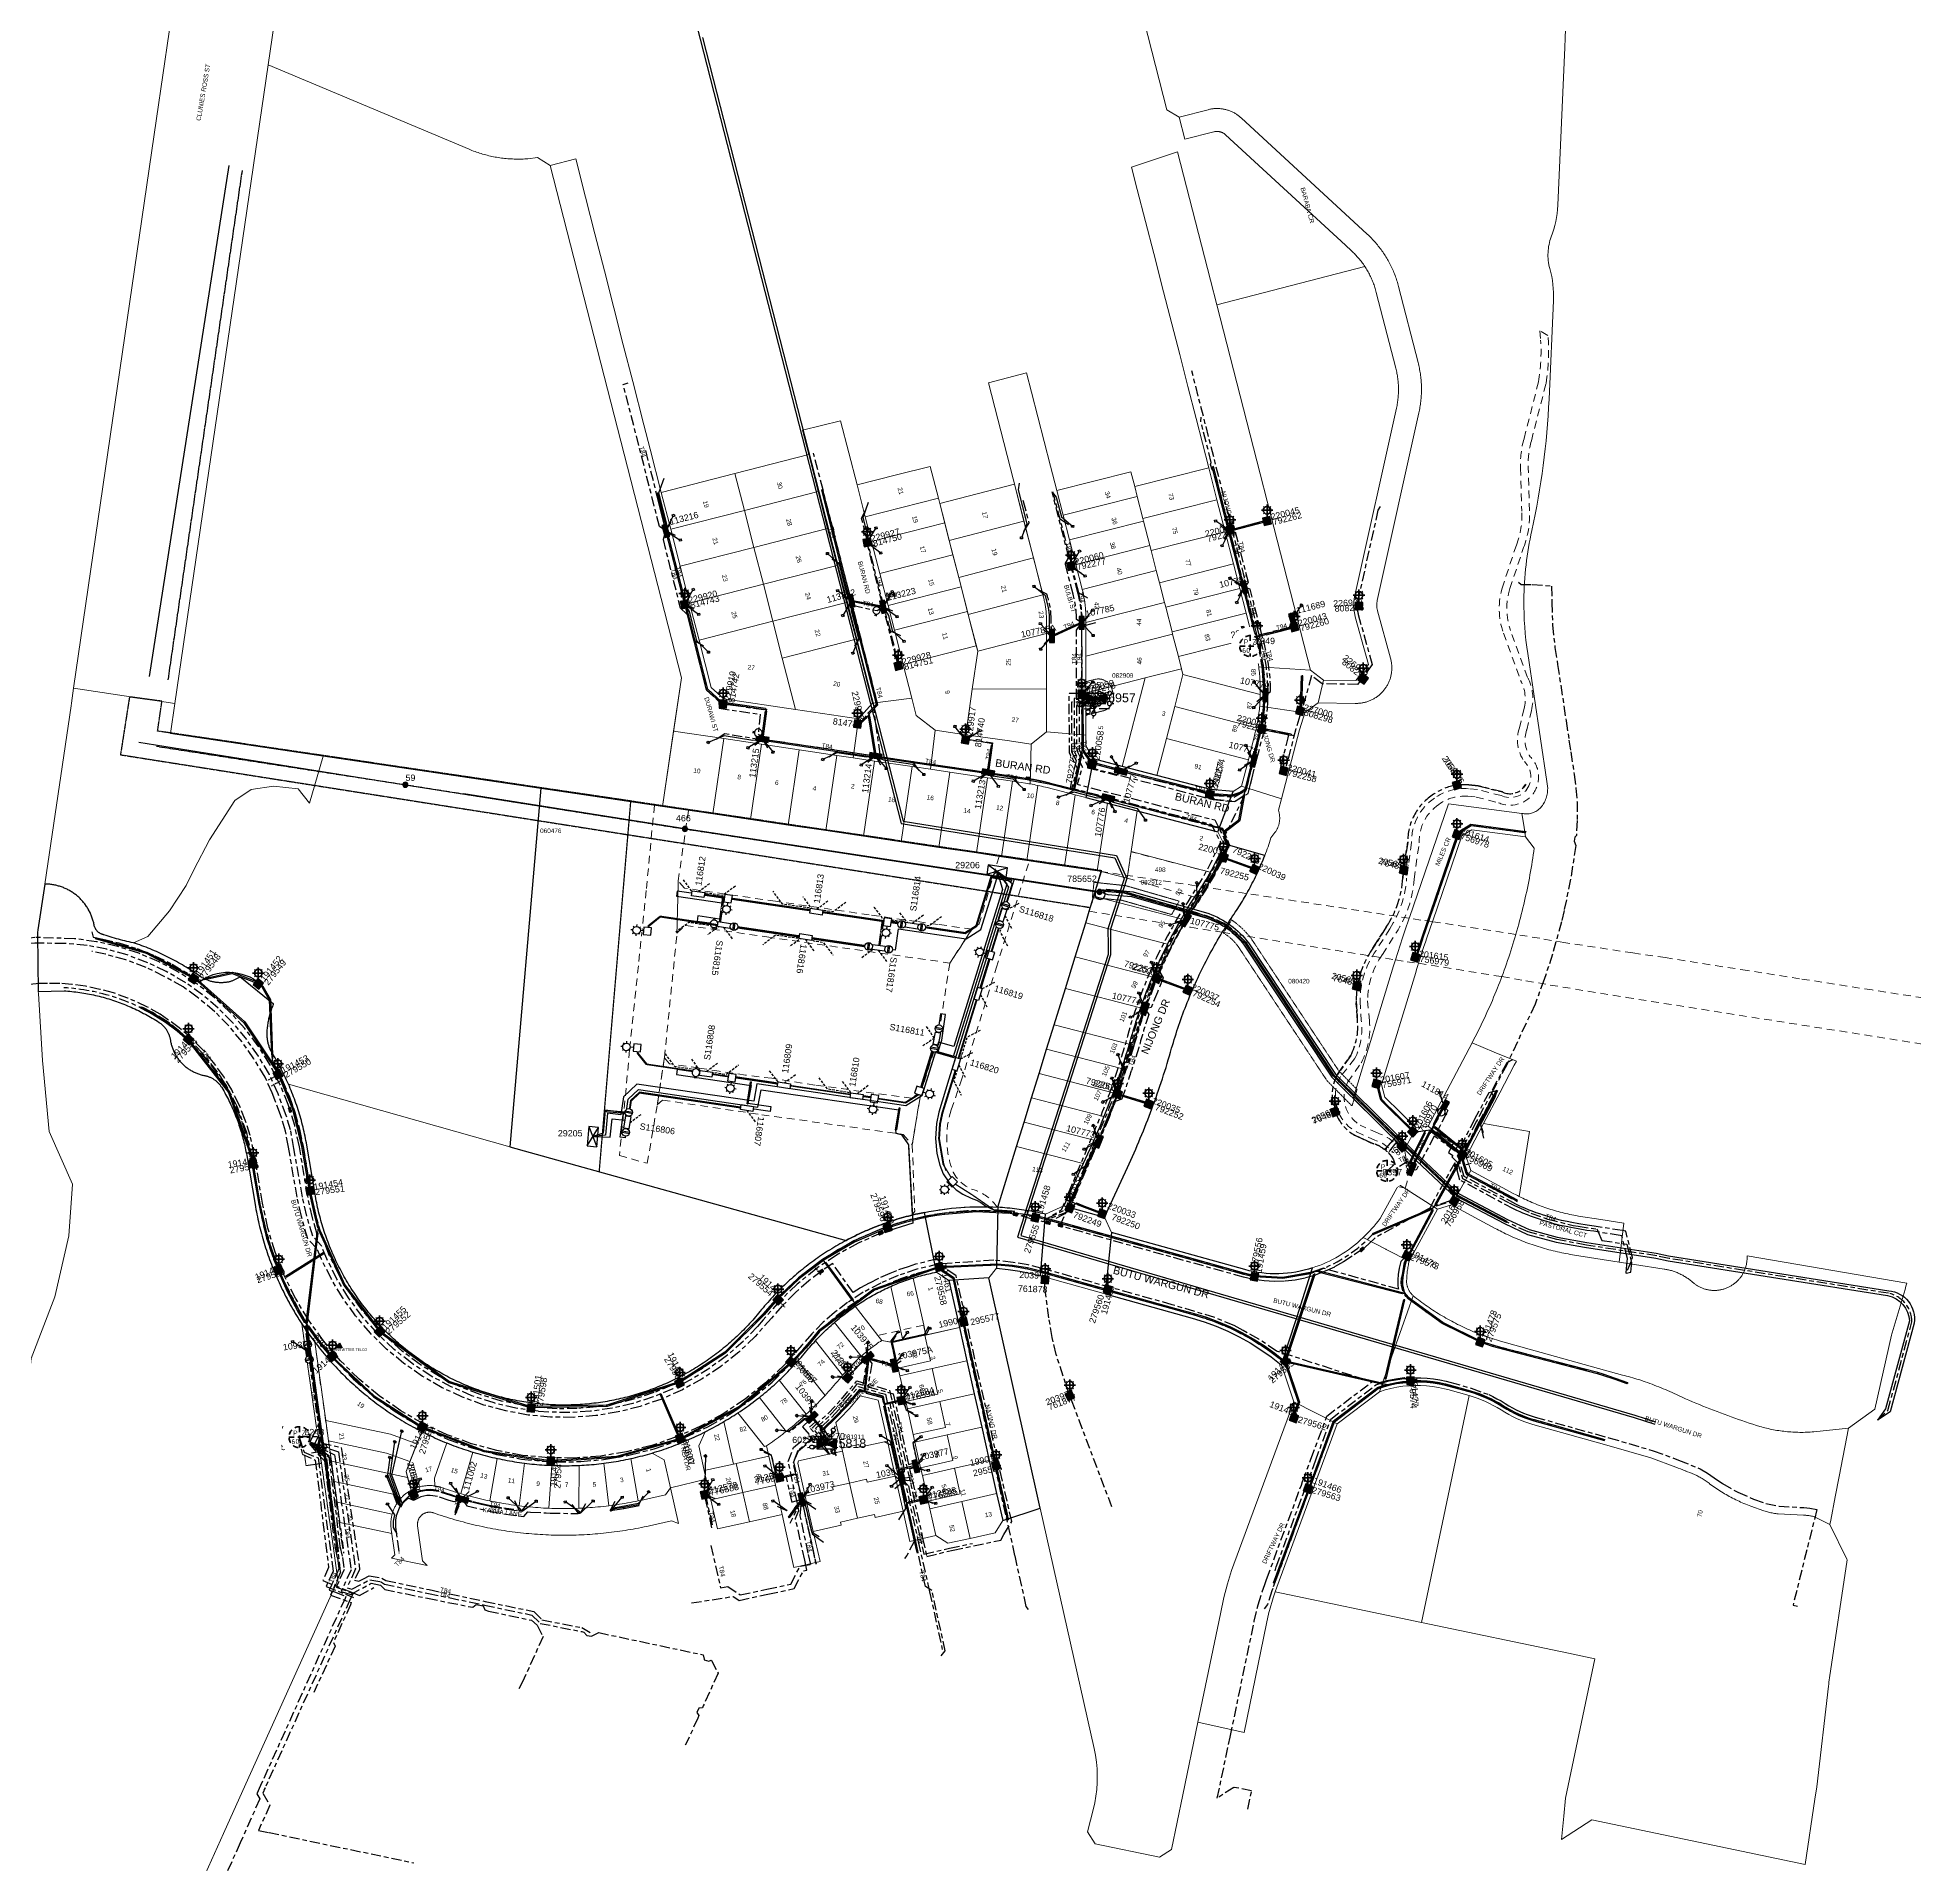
# Model space of a CAD drawing. Header units: metres. Extents: x 307322 to 308805, y 6255611 to 6257083.
# Drawn here: x 308043 to 308781, y 6255999 to 6256718 of the extents above; entities that cross this region are included whole.
import ezdxf
from ezdxf.enums import TextEntityAlignment as Align

# ---------------------------------------------------------------- set-up
doc = ezdxf.new("R2010")
doc.units = ezdxf.units.M
for name, pattern in [('Cable Exist OH', [1, 1, 0]), ('Cable Exist UG', [8.2, 4, -1.2, 1.8, -1.2]), ('Dash', [5, 3, -2]), ('DASHED', [0.75, 0.5, -0.25]), ('HIDDEN', [0.375, 0.25, -0.125]), ('HIDDEN2', [0.1875, 0.125, -0.0625]), ('IE Trench LV', [6.5, 5, -1.5])]:
    doc.linetypes.add(name, pattern=pattern)
doc.layers.get('0').update_dxf_attribs({"color": 6})
for name, color, linetype in [('_User_LV_Exist', 7, 'Continuous'), ('Duct_SP_EXT', 7, 'Continuous'), ('Equip_HV_EXT', 7, 'Continuous'), ('Equip_LV_EXT', 7, 'Continuous'), ('Equip_LV_NEW', 2, 'Continuous'), ('Equip_SL_EXT', 7, 'Continuous'), ('Equip_SP_HV_NEW', 2, 'Continuous'), ('Equip_SP_SL_EXT', 7, 'Continuous'), ('Equip_SP_SL_NEW', 2, 'Continuous'), ('Mains_HV_EXT', 7, 'Continuous'), ('Mains_HV_MOD', 3, 'Continuous'), ('Mains_HV_NEW_U72', 2, 'Continuous'), ('Mains_LV_EXT', 7, 'Continuous'), ('Mains_LV_NEW_T84', 2, 'Continuous'), ('Mains_LV_SL_EXT', 7, 'Continuous'), ('Mains_SL_EXT', 7, 'Continuous'), ('Mains_SL_NEW_R6', 2, 'Continuous'), ('Mains_TR_EXT', 7, 'Continuous'), ('OH_Details_SP_MISC', 7, 'Continuous'), ('Services_SP_EXT', 7, 'Continuous'), ('Services_SP_NEW_UG', 2, 'Continuous'), ('Sub_HV_EXT', 7, 'Continuous'), ('Sub_SP_EXT', 7, 'Continuous'), ('Sub_SP_NEW', 2, 'Continuous'), ('SupportsOH_SP_TR_HV_LV_SL_EXT', 7, 'Continuous'), ('SupportsUG_SP_LV_EXT', 7, 'Continuous'), ('SupportsUG_SP_LV_NEW', 2, 'Continuous'), ('SupportsUG_SP_LV_SL_EXT', 7, 'Continuous'), ('SupportsUG_SP_LV_SL_NEW', 2, 'Continuous'), ('Trench_SP_EXT', 7, 'Continuous'), ('Trench_SP_NEW', 2, 'Continuous'), ('UG_Details_SP_MISC', 7, 'Continuous')]:
    doc.layers.add(name, color=color, linetype=linetype)
for name, color, linetype, lineweight in [('Cadastre Buildings_SP_EXT', 9, 'Continuous', 5), ('Cadastre Developer_SP_EXT', 9, 'Continuous', 5), ('Cadastre Easements_SP_EXT', 9, 'Continuous', 5), ('Cadastre Land Parcels_SP_EXT', 9, 'Continuous', 5), ('Cadastre Other Property_SP_EXT', 9, 'HIDDEN', 5), ('Cadastre Roads_SP_EXT', 9, 'Continuous', 5)]:
    doc.layers.add(name, color=color, linetype=linetype, lineweight=lineweight)
for name, color, linetype, plot in [('Features_DEL', 1, 'Continuous', False), ('Features_HIDE', 1, 'Continuous', False), ('UNKNOWN_FEATURES', 1, 'DASHED', False)]:
    doc.layers.add(name, color=color, linetype=linetype, plot=plot)
doc.styles.add('COLUMN_LABEL', font='arial.ttf')
doc.styles.add('iecARIAL', font='arial.ttf', dxfattribs={"height": 2})
doc.styles.add('iecNAME', font='times.ttf')
doc.styles.add('IESYMBOL1', font='isocp.shx')
doc.styles.add('POLE_LABEL', font='arial.ttf')
doc.styles.add('SL_LABEL', font='arial.ttf')
doc.styles.add('SLCP_LABEL', font='arial.ttf', dxfattribs={"height": 3.5})
doc.styles.get("Standard").update_dxf_attribs({"font": 'arial.ttf'})
doc.styles.add('SWITCH_LABEL', font='arial.ttf', dxfattribs={"height": 2.5})
doc.linetypes.add('Cable 1', pattern='A,7,-3,["//",Standard,S=1.5,R=0,X=-2.1,Y=-0.7],-0.001', length=10.001)
doc.linetypes.add('Cable 4', pattern='A,5.25,-0.1,["o",Standard,S=2,R=0,X=1.2,Y=-0.7],-4', length=9.35)
doc.linetypes.add('Cable E OH', pattern='A,9.4,["E",Standard,S=1.7,R=0,X=0,Y=-1],0', length=9.4)
doc.linetypes.add('Cable E UG', pattern='A,6,-0.5,["E",Standard,S=1.7,R=0,X=0.5,Y=-1],-2.9', length=9.4)
doc.linetypes.add('Cable New UG', pattern='A,7,-0.25,["x",Standard,S=2,R=0,X=0.2,Y=-0.8],-2.1', length=9.35)
doc.linetypes.add('Cable P UG', pattern='A,6,-0.5,["P",Standard,S=1.7,R=0,X=0.5,Y=-1],-2.9', length=9.4)
doc.linetypes.add('IE Trench HV', pattern='A,7,-0.2,["/",Standard,S=3,R=0,X=0.6,Y=-1.4],-2.5', length=9.7)

# ---------------------------------------------------------------- blocks, each defined once
blk = doc.blocks.new('SUB_PADMOUNT_EXT')
for points in [[(0, 0), (-3.84, 1.92), (-3.84, -1.92)], [(0, 0), (3.84, 1.92), (3.84, -1.92)]]:
    blk.add_hatch(color=256).paths.add_polyline_path(points)
for p, q in [((3.84, 1.92), (-3.84, -1.92)), ((-3.84, 1.92), (3.84, -1.92))]:
    blk.add_line(p, q)
blk.add_lwpolyline([(-3.84, -1.92), (3.84, -1.92), (3.84, 1.92), (-3.84, 1.92)], close=True)
for tag, height, flags, p in [('STREET_CODE', 0.2, 9, (1.5, 0)), ('ASSET_NUM', 3.5, 8, (2, 2)), ('CONSTRUCTED_VOLTAGE', 0.2, 9, (1.5, -0.2)), ('OPERATING_VOLTAGE', 0.2, 9, (1.5, -0.6)), ('ORIENTATION', 0.2, 9, (1.5, -0.8)), ('OWNED_BY', 0.2, 9, (1.5, -1)), ('OPERATED_BY', 0.2, 9, (1.5, -1.2)), ('SECONDARY_VOLTAGE', 0.2, 9, (1.5, -1.6)), ('STATE', 0.2, 9, (1.5, -1.8)), ('SUBSTATION_TYPE', 0.2, 9, (1.5, -2.2)), ('STREETNAME', 0.2, 9, (1.5, -3)), ('SUBURB', 0.2, 9, (1.5, -3.2)), ('Z', 0.2, 1, (1.5, -3.6)), ('NO_PHASES', 0.2, 9, (1.5, -0.4)), ('MAINTAINED_BY', 0.2, 9, (1.5, -1.4)), ('PARENT', 0.2, 9, (1.5, -2)), ('USAGE', 0.2, 9, (1.5, -2.4)), ('LEGEND', 0.2, 9, (1.5, -2.6)), ('LOCATION', 0.2, 9, (1.5, -2.8)), ('NOTES', 0.2, 9, (1.5, -3.4))]:
    blk.add_attdef(tag, text='', height=height, dxfattribs=dict(flags=flags)).set_placement(p, align=Align.MIDDLE_LEFT)
blk = doc.blocks.new('COLUMN_EXT')
blk.add_hatch(color=256).paths.add_polyline_path([(-1.49, 1.48), (-1.49, -1.49), (1.48, -1.49), (1.48, 1.48)])
blk.add_lwpolyline([(-1.49, -1.49), (1.48, -1.49), (1.48, 1.48), (-1.49, 1.48)], close=True)
for tag, height, style, flags, p in [('STRUCTURE_PLANT_NUMBER', 0.2, 'POLE_LABEL', 9, (1.81, 0.03)), ('ASSET_NUM', 2.5, 'COLUMN_LABEL', 8, (2, 2)), ('STREET_CODE', 0.2, 'COLUMN_LABEL', 9, (1.81, -0.2))]:
    blk.add_attdef(tag, text='', height=height, dxfattribs=dict(style=style, flags=flags)).set_placement(p, align=Align.MIDDLE_LEFT)
at = {"flags": 1}
blk.add_attdef('Z', (1.81, -2.35), '', height=0.2, dxfattribs=at)
at = {"flags": 9}
for tag, p in [('COLUMN_TYPE', (1.81, -0.4)), ('OWNED_BY', (1.81, -0.6)), ('STATE', (1.81, -0.8)), ('USAGE', (1.81, -1)), ('STREETNAME', (1.81, -1.6)), ('SUBURB', (1.81, -1.8)), ('LEGEND', (1.81, -1.2)), ('LOCATION', (1.81, -1.4)), ('NOTES', (1.81, -2))]:
    blk.add_attdef(tag, text='', height=0.2, dxfattribs=at).set_placement(p, align=Align.MIDDLE_LEFT)
blk = doc.blocks.new('PILLAR_EXT')
blk.add_hatch(color=256).paths.add_polyline_path([(-2.475, 0.99), (-2.475, -0.99), (2.475, -0.99), (2.475, 0.99)])
blk.add_lwpolyline([(-2.475, -0.99), (2.475, -0.99), (2.475, 0.99), (-2.475, 0.99)], close=True)
for tag, p, flags in [('OWNED_BY', (0, -0.2), 9), ('STATE', (0, -0.4), 9), ('SUPPORT_TYPE', (0, -0.6), 9), ('STREETNAME', (0, -1.8), 9), ('SUBURB', (0, -2), 1), ('USAGE', (0, -0.8), 9), ('LEGEND', (0, -1), 9), ('LOCATION', (0, -1.2), 9), ('NOTES', (0, -1.4), 9), ('PARENT', (0, -1.6), 9)]:
    blk.add_attdef(tag, p, '', height=0.2, dxfattribs=dict(flags=flags))
at = {"style": 'iecARIAL', "flags": 8}
blk.add_attdef('ASSET_NUM', (1.5, 3.5), '', height=2.5, dxfattribs=at)
blk = doc.blocks.new('SL_LANTERN_EXT')
at = {"lineweight": 40}
for p, q in [((-2.25, 4.22), (2.25, 4.22)), ((-1.46, 5.68), (-1.06, 5.28)), ((-1.46, 2.76), (-1.06, 3.16)), ((0, 1.97), (0, 6.47)), ((0, 0), (0, 2.72)), ((1.46, 5.68), (1.06, 5.28)), ((1.46, 2.76), (1.06, 3.16))]:
    blk.add_line(p, q, dxfattribs=at)
blk.add_circle((0, 4.22), 1.5, dxfattribs=at)
at = {"style": 'iecARIAL', "flags": 8}
blk.add_attdef('ASSET_NUM', (1.5, 1.5), '', height=2.5, dxfattribs=at)
for tag, p, height, flags in [('OPERATING_VOLTAGE', (0.98, -1.65), 0.2, 9), ('ORIENTATION', (0.98, -1.85), 0.2, 9), ('OWNED_BY', (0.98, -2.05), 0.2, 9), ('STATE', (0.98, -2.25), 0.2, 9), ('CONSTRUCTED_VOLTAGE', (0.98, -0.65), 0.2, 9), ('CONTROL_TYPE', (0.98, -0.85), 0.2, 9), ('LANTERN_PURPOSE', (0.98, -1.05), 0.2, 9), ('LANTERN_TYPE', (0.98, -1.25), 0.2, 9), ('NO_PHASES', (0.98, -1.45), 0.2, 9), ('USAGE', (0.98, -2.45), 0.2, 9), ('CEXIST', (0.98, -2.65), 0.2, 9), ('CNEW', (0.98, -2.85), 0.2, 9), ('CNUMBER', (0.98, -3.05), 0.2, 9), ('CREMOVE', (0.98, -3.25), 0.2, 9), ('CREPLACE', (0.98, -3.45), 0.2, 9), ('LKINGHEIGHT', (0.98, -3.65), 0.2, 9), ('LBRACKET', (0.98, -3.85), 0.2, 9), ('LBRACKETVOCAB', (0.98, -4.05), 0.2, 9), ('LCATEGORY', (0.98, -4.25), 0.2, 9), ('LCHARGE1', (0.98, -4.45), 0.2, 9), ('LCHARGE1PERCENT', (0.98, -4.65), 0.2, 9), ('LCHARGE2', (0.98, -4.85), 0.2, 9), ('LCHARGE2PERCENT', (0.98, -5.05), 0.2, 9), ('LCHARGE3', (0.98, -5.25), 0.2, 9), ('LCHARGE3PERCENT', (0.98, -5.45), 0.2, 9), ('LEXIST', (0.98, -5.65), 0.2, 9), ('LLAMP', (0.98, -5.85), 0.2, 9), ('LLAMPVOCAB', (0.98, -6.05), 0.2, 9), ('LMAST', (0.98, -6.25), 0.2, 9), ('LMASTVOCAB', (0.98, -6.45), 0.2, 9), ('LNEW', (0.98, -6.65), 0.2, 9), ('LANTNUMBER', (0.98, -6.85), 0.2, 9), ('LOUTREACH', (0.98, -7.25), 0.2, 9), ('LOUTREACHVOCAB', (0.98, -7.45), 0.2, 9), ('LNUMBER', (2.18, -3.25), 2.5, 8), ('STREETNAME', (0.98, -9.25), 0.2, 9), ('SUBURB', (0.98, -9.45), 0.2, 1), ('LRATECODE', (0.98, -7.65), 0.2, 9), ('LREMOVE', (0.98, -7.85), 0.2, 9), ('LREPLACE', (0.98, -8.05), 0.2, 9), ('LTYPE', (0.98, -8.25), 0.2, 9), ('LTYPEVOCAB', (0.98, -8.45), 0.2, 9), ('LEGEND', (0.98, -8.65), 0.2, 9), ('LOCATION', (0.98, -8.85), 0.2, 9), ('NOTES', (0.98, -9.05), 0.2, 9)]:
    blk.add_attdef(tag, p, '', height=height, dxfattribs=dict(flags=flags))
blk = doc.blocks.new('CCP_EXT')
blk.add_wipeout([(0, 0.57), (0.57, 0), (0, -0.57), (-0.57, 0)])
blk.add_lwpolyline([(-0.57, 0), (0, 0.57), (0.57, 0), (0, -0.57), (-0.57, 0)])
at = {"flags": 1}
blk.add_attdef('Z', (0, 0), '', height=0.2, dxfattribs=at)
at = {"flags": 9}
for tag, p in [('CCP_TYPE', (0, 0)), ('CONSTRUCTED_VOLTAGE', (0, -0.2)), ('OPERATING_VOLTAGE', (0, -0.6)), ('ORIENTATION', (0, -0.8)), ('OWNED_BY', (0, -1)), ('STATE', (0, -1.8)), ('NO_PHASES', (0, -0.4)), ('USAGE', (0, -1.2)), ('LEGEND', (0, -1.4)), ('LIFE_SUPPORT', (0, -1.6)), ('NOTES', (0, -2))]:
    blk.add_attdef(tag, text='', height=0.2, dxfattribs=at).set_placement(p, align=Align.MIDDLE_LEFT)
blk = doc.blocks.new('POLE_EXT')
blk.add_hatch(color=256).paths.add_polyline_path([(-1, 0, 1), (1, 0, 1)])
blk.add_lwpolyline([(-1, 0, 1), (1, 0, 1)], format="xyb", close=True)
for tag, height, flags, p in [('pNumber', 2.5, 8, (-17.84, 2.07)), ('OWNED_BY', 0.2, 9, (1.35, -0.4)), ('SPECIAL_USE', 0.2, 9, (1.35, -0.8)), ('STATE', 0.2, 9, (1.35, -1)), ('cLV', 0.2, 9, (1.35, -1.4)), ('hDepth', 0.2, 9, (1.35, -1.6)), ('hDia', 0.2, 9, (1.35, -1.8)), ('cHV', 0.2, 9, (1.35, -2)), ('cLinedev', 0.2, 9, (1.35, -3.4)), ('pExisting', 0.2, 9, (1.35, -3.8)), ('pFooting', 0.2, 9, (1.35, -4.4)), ('pNew', 0.2, 9, (1.35, -4.6)), ('pRelocate', 0.2, 9, (1.35, -5)), ('pRemove', 0.2, 9, (1.35, -5.2)), ('pReplace', 0.2, 9, (1.35, -5.4)), ('pStay', 0.2, 9, (1.35, -5.6)), ('pType', 0.2, 9, (1.35, -5.8)), ('cspan', 0.2, 9, (1.35, -6)), ('STREETNAME', 0.2, 9, (1.35, -6.2)), ('SUBURB', 0.2, 9, (1.35, -6.4)), ('OPERATED_BY', 0.2, 9, (1.36, -7.01)), ('PARENT', 0.2, 9, (1.35, -0.6)), ('USAGE', 0.2, 9, (1.35, -1.2)), ('LBRACKET', 0.2, 9, (1.35, -2.2)), ('LExisting', 0.2, 9, (1.35, -2.4)), ('LANTNUMBER', 0.2, 9, (1.35, -2.6)), ('LOther', 0.2, 9, (1.35, -2.8)), ('LRemove', 0.2, 9, (1.35, -3)), ('LEGEND', 0.2, 9, (1.35, -3.2)), ('LOCATION', 0.2, 9, (1.35, -3.6)), ('PFNUMBER', 0.2, 9, (1.35, -4)), ('NEWPFNUMBER', 0.2, 9, (1.35, -4.2)), ('NOTES', 0.2, 9, (1.35, -6.6)), ('MAINTAINED_BY', 0.2, 9, (1.36, -6.81))]:
    blk.add_attdef(tag, text='', height=height, dxfattribs=dict(flags=flags)).set_placement(p, align=Align.MIDDLE_LEFT)
at = {"style": 'POLE_LABEL'}
for tag, height, flags, p in [('STRUCTURE_PLANT_NUMBER', 0.2, 9, (1.35, 0.03)), ('ASSET_NUM', 2.5, 8, (2, 2)), ('STREET_CODE', 0.2, 9, (1.35, -0.2))]:
    blk.add_attdef(tag, text='', height=height, dxfattribs=dict(at, flags=flags)).set_placement(p, align=Align.MIDDLE_LEFT)
at = {"flags": 1}
blk.add_attdef('Z', (1.35, -7.33), '', height=0.2, dxfattribs=at)
blk = doc.blocks.new('HV_STJ_EXT')
h = blk.add_hatch(color=256)
edge = h.paths.add_edge_path()
edge.add_ellipse((-0.59, 0.13), major_axis=(0.226, 0.226), ratio=1, start_angle=44.99996, end_angle=135)
edge.add_line((-0.91, 0.13), (-0.91, -0.13))
edge.add_ellipse((-0.59, -0.13), major_axis=(0.226, 0.226), ratio=1, start_angle=134.99996, end_angle=225)
edge.add_line((-0.59, -0.45), (0.59, -0.45))
edge.add_ellipse((0.59, -0.13), major_axis=(-0.226, 0.226), ratio=1, start_angle=134.99996, end_angle=225)
edge.add_line((0.91, -0.13), (0.91, 0.13))
edge.add_ellipse((0.59, 0.13), major_axis=(-0.226, 0.226), ratio=1, start_angle=224.99996, end_angle=315)
edge.add_line((0.59, 0.45), (-0.59, 0.45))
blk.add_lwpolyline([(-0.91, 0.13), (-0.91, -0.13, 0.414214), (-0.59, -0.45), (0.59, -0.45, 0.414214), (0.91, -0.13), (0.91, 0.13, 0.414214), (0.59, 0.45), (-0.59, 0.45, 0.414214)], format="xyb", close=True)
for tag, flags, p in [('ORIENTATION', 9, (1.5, 0)), ('Z', 1, (1.5, -0.8)), ('USAGE', 9, (1.5, -0.2)), ('LEGEND', 9, (1.5, -0.4)), ('NOTES', 9, (1.5, -0.6))]:
    blk.add_attdef(tag, text='', height=0.2, dxfattribs=dict(flags=flags)).set_placement(p, align=Align.MIDDLE_LEFT)
blk = doc.blocks.new('LV_STJ_EXT')
h = blk.add_hatch(color=256)
edge = h.paths.add_edge_path()
edge.add_ellipse((-0.59, 0.13), major_axis=(0.226, 0.226), ratio=1, start_angle=44.99996, end_angle=135)
edge.add_line((-0.91, 0.13), (-0.91, -0.13))
edge.add_ellipse((-0.59, -0.13), major_axis=(0.226, 0.226), ratio=1, start_angle=134.99996, end_angle=225)
edge.add_line((-0.59, -0.45), (0.59, -0.45))
edge.add_ellipse((0.59, -0.13), major_axis=(-0.226, 0.226), ratio=1, start_angle=134.99996, end_angle=225)
edge.add_line((0.91, -0.13), (0.91, 0.13))
edge.add_ellipse((0.59, 0.13), major_axis=(-0.226, 0.226), ratio=1, start_angle=224.99996, end_angle=315)
edge.add_line((0.59, 0.45), (-0.59, 0.45))
blk.add_lwpolyline([(-0.91, 0.13), (-0.91, -0.13, 0.414214), (-0.59, -0.45), (0.59, -0.45, 0.414214), (0.91, -0.13), (0.91, 0.13, 0.414214), (0.59, 0.45), (-0.59, 0.45, 0.414214)], format="xyb", close=True)
at = {"flags": 1}
blk.add_attdef('Z', (0, 0), '', height=0.2, dxfattribs=at)
at = {"flags": 9}
for tag, p in [('ORIENTATION', (0, 0)), ('USAGE', (0, -0.2)), ('LEGEND', (0, -0.4)), ('NOTES', (0, -0.6))]:
    blk.add_attdef(tag, text='', height=0.2, dxfattribs=at).set_placement(p, align=Align.MIDDLE_LEFT)
blk = doc.blocks.new('SL_STJ_EXT')
h = blk.add_hatch(color=256)
edge = h.paths.add_edge_path()
edge.add_ellipse((-0.59, 0.13), major_axis=(0.226, 0.226), ratio=1, start_angle=44.99996, end_angle=135)
edge.add_line((-0.91, 0.13), (-0.91, -0.13))
edge.add_ellipse((-0.59, -0.13), major_axis=(0.226, 0.226), ratio=1, start_angle=134.99996, end_angle=225)
edge.add_line((-0.59, -0.45), (0.59, -0.45))
edge.add_ellipse((0.59, -0.13), major_axis=(-0.226, 0.226), ratio=1, start_angle=134.99996, end_angle=225)
edge.add_line((0.91, -0.13), (0.91, 0.13))
edge.add_ellipse((0.59, 0.13), major_axis=(-0.226, 0.226), ratio=1, start_angle=224.99996, end_angle=315)
edge.add_line((0.59, 0.45), (-0.59, 0.45))
blk.add_lwpolyline([(-0.91, 0.13), (-0.91, -0.13, 0.414214), (-0.59, -0.45), (0.59, -0.45, 0.414214), (0.91, -0.13), (0.91, 0.13, 0.414214), (0.59, 0.45), (-0.59, 0.45, 0.414214)], format="xyb", close=True)
at = {"flags": 1}
blk.add_attdef('Z', (0, 0), '', height=0.2, dxfattribs=at)
at = {"flags": 9}
for tag, p in [('ORIENTATION', (0, 0)), ('USAGE', (0, -0.2)), ('LEGEND', (0, -0.4)), ('NOTES', (0, -0.6))]:
    blk.add_attdef(tag, text='', height=0.2, dxfattribs=at).set_placement(p, align=Align.MIDDLE_LEFT)
blk = doc.blocks.new('WARNING_FEATURE_EXT')
h = blk.add_hatch(color=2)
h.dxf.hatch_style = 1
h.paths.add_polyline_path([(0, 1.99), (-0.99, 0), (1, 0)])
at = {"color": 18, "true_color": 0x000000}
blk.add_lwpolyline([(-0.99, 0), (0, 1.99), (1, 0)], close=True, dxfattribs=at)
at = {"color": 18, "true_color": 0x000000, "insert": (0, 0.87), "char_height": 1.5, "attachment_point": 5, "line_spacing_factor": 1.5, "style": 'iecNAME'}
blk.add_mtext_dynamic_manual_height_columns('!', width=1.5, gutter_width=4, heights=[0], dxfattribs=at)
at = {"color": 2, "flags": 1}
for tag, p in [('STATE', (1.19, 2.01)), ('HAZMAT_ID', (1.19, 0.72))]:
    blk.add_attdef(tag, p, '', height=0.8, dxfattribs=at)
at = {"color": 2}
blk.add_attdef('WARNING_TYPE', text='', height=1, dxfattribs=at).set_placement((-4.07, -1.22), (4.88, -1.22), align=Align.ALIGNED)
at = {"color": 2, "flags": 1}
blk.add_attdef('WARNING_DESC', text='', height=0.8, dxfattribs=at).set_placement((1.19, -0.56), align=Align.MIDDLE_CENTER)
blk = doc.blocks.new('LV_UG_DFUSE_CLOSED_EXT')
for points in [[(1, 0), (0, 0)], [(5.04, 0.73), (2.16, -0.72)], [(5.05, -0.71), (2.16, 0.72)], [(6.2, 0.01), (7.2, 0.01)]]:
    blk.add_lwpolyline(points)
for centre in [(1.8, 0), (5.4, 0.01)]:
    blk.add_circle(centre, 0.8)
at = {"flags": 9}
for tag, p in [('ACTUAL_STATUS', (0, 0)), ('CONSTRUCTED_VOLTAGE', (0, -0.2)), ('OPERATING_VOLTAGE', (0, -0.6)), ('ORIENTATION', (0, -0.8)), ('STATE', (0, -1)), ('SWITCH_TYPE', (0, -1.2)), ('NO_PHASES', (0, -0.4)), ('USAGE', (0, -1.4)), ('NOTES', (0, -1.6))]:
    blk.add_attdef(tag, text='', height=0.2, dxfattribs=at).set_placement(p, align=Align.MIDDLE_LEFT)
at = {"flags": 1}
blk.add_attdef('Z', (0, 0), '', height=0.2, dxfattribs=at)
blk = doc.blocks.new('LV_UG_LINKS_CLOSED_EXT')
blk.add_wipeout([(-1.06, 1.06), (-1.18, 0.92), (-1.29, 0.76), (-1.37, 0.59), (-1.43, 0.42), (-1.48, 0.23), (-1.49, 0.05), (-1.49, -0.14), (-1.46, -0.33), (-1.41, -0.51), (-1.33, -0.68), (-1.24, -0.84), (-1.12, -0.99), (-0.99, -1.12), (-0.84, -1.24), (-0.68, -1.33), (-0.51, -1.41), (-0.33, -1.46), (-0.14, -1.49), (0.05, -1.49), (0.23, -1.48), (0.42, -1.43), (0.59, -1.37), (0.76, -1.29), (0.92, -1.18), (1.06, -1.06), (1.18, -0.92), (1.29, -0.76), (1.37, -0.59), (1.43, -0.42), (1.48, -0.23), (1.49, -0.05), (1.49, 0.14), (1.46, 0.33), (1.41, 0.51), (1.33, 0.68), (1.24, 0.84), (1.12, 0.99), (0.99, 1.12), (0.84, 1.24), (0.68, 1.33), (0.51, 1.41), (0.33, 1.46), (0.14, 1.49), (-0.05, 1.49), (-0.23, 1.48), (-0.42, 1.43), (-0.59, 1.37), (-0.76, 1.29), (-0.92, 1.18)])
for p, q in [((-0.25, -1.48), (-0.25, 1.48)), ((0.25, -1.48), (0.25, 1.48))]:
    blk.add_line(p, q)
blk.add_circle((0, 0), 1.5)
at = {"flags": 9}
for tag, p in [('ACTUAL_STATUS', (0, 0)), ('CONSTRUCTED_VOLTAGE', (0, -0.2)), ('OPERATING_VOLTAGE', (0, -0.6)), ('ORIENTATION', (0, -0.8)), ('STATE', (0, -1)), ('SWITCH_TYPE', (0, -1.2)), ('NO_PHASES', (0, -0.4)), ('USAGE', (0, -1.4)), ('NOTES', (0, -1.6))]:
    blk.add_attdef(tag, text='', height=0.2, dxfattribs=at).set_placement(p, align=Align.MIDDLE_LEFT)
at = {"flags": 1}
blk.add_attdef('Z', (0, 0), '', height=0.2, dxfattribs=at)
blk = doc.blocks.new('LV_UG_LINKS_OPEN_EXT')
for p, q in [((-0.25, 1.47), (-0.25, 2.22)), ((0.25, 1.47), (0.25, 2.22)), ((-0.25, -1.47), (-0.25, -2.22)), ((0.25, -1.47), (0.25, -2.22))]:
    blk.add_line(p, q)
at = {"flags": 9}
for tag, p in [('ACTUAL_STATUS', (0, 0)), ('CONSTRUCTED_VOLTAGE', (0, -0.2)), ('OPERATING_VOLTAGE', (0, -0.6)), ('ORIENTATION', (0, -0.8)), ('STATE', (0, -1)), ('SWITCH_TYPE', (0, -1.2)), ('NO_PHASES', (0, -0.4)), ('USAGE', (0, -1.4)), ('NOTES', (0, -1.6))]:
    blk.add_attdef(tag, text='', height=0.2, dxfattribs=at).set_placement(p, align=Align.MIDDLE_LEFT)
at = {"flags": 1}
blk.add_attdef('Z', (0, 0), '', height=0.2, dxfattribs=at)
blk.add_wipeout([(-0.25, 1.47), (-0.43, 1.43), (-0.61, 1.36), (-0.77, 1.28), (-0.93, 1.17), (-1.07, 1.05), (-1.19, 0.9), (-1.29, 0.75), (-1.38, 0.58), (-1.44, 0.4), (-1.48, 0.22), (-1.49, 0.03), (-1.49, -0.16), (-1.45, -0.34), (-1.4, -0.52), (-1.32, -0.69), (-1.23, -0.85), (-1.11, -1), (-0.98, -1.13), (-0.83, -1.24), (-0.66, -1.34), (-0.49, -1.41), (-0.31, -1.46), (-0.13, -1.49), (0.06, -1.49), (0.25, -1.47), (0.43, -1.43), (0.61, -1.36), (0.77, -1.28), (0.93, -1.17), (1.07, -1.05), (1.19, -0.9), (1.29, -0.75), (1.38, -0.58), (1.44, -0.4), (1.48, -0.22), (1.49, -0.03), (1.49, 0.16), (1.45, 0.34), (1.4, 0.52), (1.32, 0.69), (1.23, 0.85), (1.11, 1), (0.98, 1.13), (0.83, 1.24), (0.66, 1.34), (0.49, 1.41), (0.31, 1.46), (0.13, 1.49), (-0.06, 1.49)])
blk.add_lwpolyline([(0, -1.49, 1), (0, 1.49, 1)], format="xyb", close=True)
blk = doc.blocks.new('SWG_HOLEC_SU_EXT')
blk.add_line((1.8, -2), (5.8, -2))
for points in [[(1, 0), (0, 0)], [(6.6, 0), (7.6, 0)]]:
    blk.add_lwpolyline(points)
for points in [[(1.8, -0.8, 1), (1.8, 0.8, 1)], [(5.8, -0.8, 1), (5.8, 0.8, 1)]]:
    blk.add_lwpolyline(points, format="xyb", close=True)
at = {"style": 'SWITCH_LABEL', "flags": 8}
blk.add_attdef('ASSET_NUM', text='', height=2.5, rotation=179.95437, dxfattribs=at).set_placement((-2.4, 0), align=Align.MIDDLE_LEFT)
at = {"flags": 1}
blk.add_attdef('Z', (0, 0), '', height=0.2, dxfattribs=at)
at = {"flags": 9}
for tag, p in [('ACTUAL_STATUS', (0, -0.4)), ('CONSTRUCTED_VOLTAGE', (0, -0.6)), ('OPERATING_VOLTAGE', (0, -1)), ('ORIENTATION', (0, -1.2)), ('OWNED_BY', (0, -1.4)), ('STATE', (0, -1.8)), ('SWITCH_TYPE', (0, -2)), ('STREETNAME', (0, -2.6)), ('SUBURB', (0, -2.8)), ('NO_PHASES', (0, -0.8)), ('PARENT', (0, -1.6)), ('USAGE', (0, -2.2)), ('LOCATION', (0, -2.4)), ('NOTES', (0, -3))]:
    blk.add_attdef(tag, text='', height=0.2, dxfattribs=at).set_placement(p, align=Align.MIDDLE_LEFT)
at = {"style": 'SWITCH_LABEL', "flags": 9}
blk.add_attdef('STREET_CODE', text='', height=0.2, dxfattribs=at).set_placement((0, -0.2), align=Align.MIDDLE_LEFT)
blk = doc.blocks.new('SWG_HOLEC_SU_NO_EXT')
blk.add_line((1.8, -2), (5.8, -2))
for points in [[(1, 0), (0, 0)], [(6.6, 0), (7.6, 0)]]:
    blk.add_lwpolyline(points)
for points in [[(1.8, -0.8, 1), (1.8, 0.8, 1)], [(5.8, -0.8, 1), (5.8, 0.8, 1)]]:
    blk.add_lwpolyline(points, format="xyb", close=True)
at = {"insert": (5.31, -3.64), "char_height": 1.4, "width": 3.8863, "attachment_point": 1, "rotation": 180}
blk.add_mtext('{\\fArial|b0|i0|c0|p34;N/O}', dxfattribs=at)
at = {"style": 'SWITCH_LABEL', "flags": 8}
blk.add_attdef('ASSET_NUM', text='', height=2.5, rotation=179.95437, dxfattribs=at).set_placement((-2.4, 0), align=Align.MIDDLE_LEFT)
at = {"flags": 1}
blk.add_attdef('Z', (0, 0), '', height=0.2, dxfattribs=at)
at = {"flags": 9}
for tag, p in [('ACTUAL_STATUS', (0, -0.4)), ('CONSTRUCTED_VOLTAGE', (0, -0.6)), ('OPERATING_VOLTAGE', (0, -1)), ('ORIENTATION', (0, -1.2)), ('OWNED_BY', (0, -1.4)), ('STATE', (0, -1.8)), ('SWITCH_TYPE', (0, -2)), ('STREETNAME', (0, -2.6)), ('SUBURB', (0, -2.8)), ('NO_PHASES', (0, -0.8)), ('PARENT', (0, -1.6)), ('USAGE', (0, -2.2)), ('LOCATION', (0, -2.4)), ('NOTES', (0, -3))]:
    blk.add_attdef(tag, text='', height=0.2, dxfattribs=at).set_placement(p, align=Align.MIDDLE_LEFT)
at = {"style": 'SWITCH_LABEL', "flags": 9}
blk.add_attdef('STREET_CODE', text='', height=0.2, dxfattribs=at).set_placement((0, -0.2), align=Align.MIDDLE_LEFT)
blk = doc.blocks.new('SLCP_ZELL_EXT')
blk.add_wipeout([(-0.24, 7.5), (-0.71, 7.47), (-1.17, 7.41), (-1.64, 7.32), (-2.09, 7.21), (-2.54, 7.06), (-2.98, 6.89), (-3.41, 6.69), (-3.82, 6.46), (-4.22, 6.21), (-4.6, 5.93), (-4.96, 5.63), (-5.31, 5.31), (-5.63, 4.96), (-5.93, 4.6), (-6.21, 4.22), (-6.46, 3.82), (-6.69, 3.41), (-6.89, 2.98), (-7.06, 2.54), (-7.21, 2.09), (-7.32, 1.64), (-7.41, 1.17), (-7.47, 0.71), (-7.5, 0.24), (-7.5, -0.24), (-7.47, -0.71), (-7.41, -1.17), (-7.32, -1.64), (-7.21, -2.09), (-7.06, -2.54), (-6.89, -2.98), (-6.69, -3.41), (-6.46, -3.82), (-6.21, -4.22), (-5.93, -4.6), (-5.63, -4.96), (-5.31, -5.31), (-4.96, -5.63), (-4.6, -5.93), (-4.22, -6.21), (-3.82, -6.46), (-3.41, -6.69), (-2.98, -6.89), (-2.54, -7.06), (-2.09, -7.21), (-1.64, -7.32), (-1.17, -7.41), (-0.71, -7.47), (-0.24, -7.5), (0.24, -7.5), (0.71, -7.47), (1.17, -7.41), (1.64, -7.32), (2.09, -7.21), (2.54, -7.06), (2.98, -6.89), (3.41, -6.69), (3.82, -6.46), (4.22, -6.21), (4.6, -5.93), (4.96, -5.63), (5.31, -5.31), (5.63, -4.96), (5.93, -4.6), (6.21, -4.22), (6.46, -3.82), (6.69, -3.41), (6.89, -2.98), (7.06, -2.54), (7.21, -2.09), (7.32, -1.64), (7.41, -1.17), (7.47, -0.71), (7.5, -0.24), (7.5, 0.24), (7.47, 0.71), (7.41, 1.17), (7.32, 1.64), (7.21, 2.09), (7.06, 2.54), (6.89, 2.98), (6.69, 3.41), (6.46, 3.82), (6.21, 4.22), (5.93, 4.6), (5.63, 4.96), (5.31, 5.31), (4.96, 5.63), (4.6, 5.93), (4.22, 6.21), (3.82, 6.46), (3.41, 6.69), (2.98, 6.89), (2.54, 7.06), (2.09, 7.21), (1.64, 7.32), (1.17, 7.41), (0.71, 7.47), (0.24, 7.5)])
at = {"linetype": 'Dash', "lineweight": 40, "ltscale": 0.7}
for p, q in [((-4.11, 0), (4.11, 0)), ((0, 4.11), (0, -4.11))]:
    blk.add_line(p, q, dxfattribs=at)
blk.add_circle((0, 0), 4.11, dxfattribs=at)
at = {"lineweight": 40, "style": 'IESYMBOL1'}
for s, p in [('P', (-1.6, 0)), ('Z', (1.7, 0)), ('60', (-1.61, -3.31))]:
    blk.add_text(s, height=2, dxfattribs=at).set_placement(p, align=Align.BOTTOM_CENTER)
at = {"flags": 1}
blk.add_attdef('Z', (0, 0), '', height=0.2, dxfattribs=at)
at = {"style": 'SLCP_LABEL'}
for tag, height, flags, p in [('ASSET_NUM', 2.5, 8, (2, 2)), ('STREET_CODE', 0.2, 9, (0, -0.2))]:
    blk.add_attdef(tag, text='', height=height, dxfattribs=dict(at, flags=flags)).set_placement(p, align=Align.MIDDLE_LEFT)
at = {"flags": 9}
for tag, p in [('CONSTRUCTED_VOLTAGE', (0, -0.4)), ('CONTROL_TYPE', (0, -0.6)), ('OPERATING_VOLTAGE', (0, -1)), ('ORIENTATION', (0, -1.2)), ('OWNED_BY', (0, -1.4)), ('STATE', (0, -2)), ('NO_PHASES', (0, -0.8)), ('USAGE', (0, -1.6)), ('LOCATION', (0, -1.8)), ('NOTES', (0, -2.2))]:
    blk.add_attdef(tag, text='', height=0.2, dxfattribs=at).set_placement(p, align=Align.MIDDLE_LEFT)
blk = doc.blocks.new('PILLAR_NEW')
blk.add_wipeout([(-2.47, 0.99), (2.47, 0.99), (2.47, -0.99), (-2.47, -0.99)])
at = {"lineweight": -3}
blk.add_lwpolyline([(-2.47, 0.99), (2.47, 0.99), (2.47, -0.99), (-2.47, -0.99)], close=True, dxfattribs=at)
for tag, height, flags, p in [('STREET_CODE', 0.2, 9, (1.5, 2)), ('OWNED_BY', 0.2, 9, (1.5, 1.8)), ('OPERATED_BY', 0.2, 9, (1.5, 1.6)), ('STATE', 0.2, 9, (1.5, 1.2)), ('SUPPORT_TYPE', 0.2, 9, (1.5, 1)), ('SUBURB', 0.2, 9, (1.5, 0.2)), ('STREETNAME', 0.2, 9, (1.5, 0)), ('MAINTAINED_BY', 0.2, 9, (1.5, 1.4)), ('USAGE', 0.2, 9, (1.5, 0.8)), ('LEGEND', 0.2, 9, (1.5, 0.6)), ('PARENT', 0.2, 9, (1.5, 0.4)), ('ASSET_NUM', 2.5, 8, (2, 4)), ('Z', 0.2, 1, (1.5, -0.6)), ('LOCATION', 0.2, 9, (1.5, -0.2)), ('NOTES', 0.2, 9, (1.5, -0.4))]:
    blk.add_attdef(tag, text='', height=height, dxfattribs=dict(flags=flags)).set_placement(p, align=Align.MIDDLE_LEFT)
blk = doc.blocks.new('SUB_PADMOUNT_NEW')
for p, q in [((-3.84, 1.92), (3.84, -1.92)), ((3.84, 1.92), (-3.84, -1.92))]:
    blk.add_line(p, q)
blk.add_lwpolyline([(-3.84, -1.92), (3.84, -1.92), (3.84, 1.92), (-3.84, 1.92)], close=True)
for tag, height, flags, p in [('STREET_CODE', 0.2, 9, (1.5, 0)), ('ASSET_NUM', 3.5, 8, (2, 2)), ('OPERATING_VOLTAGE', 0.2, 9, (1.5, -0.4)), ('ORIENTATION', 0.2, 9, (1.5, -0.6)), ('OWNED_BY', 0.2, 9, (1.5, -0.8)), ('OPERATED_BY', 0.2, 9, (1.5, -1)), ('CONSTRUCTED_VOLTAGE', 0.2, 9, (1.5, -1.4)), ('SECONDARY_VOLTAGE', 0.2, 9, (1.5, -1.6)), ('STATE', 0.2, 9, (1.5, -1.8)), ('SUBSTATION_TYPE', 0.2, 9, (1.5, -2.2)), ('SUBURB', 0.2, 9, (1.5, -2.8)), ('STREETNAME', 0.2, 9, (1.5, -3)), ('Z', 0.2, 1, (1.5, -3.6)), ('NO_PHASES', 0.2, 9, (1.5, -0.2)), ('MAINTAINED_BY', 0.2, 9, (1.5, -1.2)), ('PARENT', 0.2, 9, (1.5, -2)), ('USAGE', 0.2, 9, (1.5, -2.4)), ('LEGEND', 0.2, 9, (1.5, -2.6)), ('LOCATION', 0.2, 9, (1.5, -3.2)), ('NOTES', 0.2, 9, (1.5, -3.4))]:
    blk.add_attdef(tag, text='', height=height, dxfattribs=dict(flags=flags)).set_placement(p, align=Align.MIDDLE_LEFT)
blk = doc.blocks.new('*U778')
for tag, p, flags in [('ORIENTATION', (0, 0), 9), ('Z', (0, 0), 1), ('USAGE', (0, -0.2), 9), ('NOTES', (0, -0.4), 9)]:
    blk.add_attdef(tag, p, '', height=0.2, dxfattribs=dict(flags=flags))
blk.add_wipeout([(0.93, 6.57), (0.78, 6.67), (0.61, 6.76), (0.44, 6.83), (0.26, 6.87), (0.07, 6.89), (-0.12, 6.89), (-0.3, 6.86), (-0.49, 6.81), (-0.66, 6.74), (-0.82, 6.65), (-0.97, 6.53), (-1.11, 6.4), (-1.22, 6.26), (-1.32, 6.1), (-1.4, 5.93), (-1.45, 5.75), (-1.49, 5.56), (-1.49, 5.37), (-1.48, 5.19), (-1.44, 5), (-1.38, 4.83), (-1.3, 4.66), (-1.19, 4.5), (-1.07, 4.36), (-0.93, 4.23), (-0.78, 4.13), (-0.61, 4.04), (-0.44, 3.97), (-0.26, 3.93), (-0.07, 3.91), (0.12, 3.91), (0.3, 3.94), (0.49, 3.99), (0.66, 4.06), (0.82, 4.15), (0.97, 4.27), (1.11, 4.4), (1.22, 4.54), (1.32, 4.7), (1.4, 4.87), (1.45, 5.05), (1.49, 5.24), (1.49, 5.43), (1.48, 5.61), (1.44, 5.8), (1.38, 5.97), (1.3, 6.14), (1.19, 6.3), (1.07, 6.44)])
for p, q in [((-1.47, 5.65), (-2.22, 5.65)), ((-1.47, 5.15), (-2.22, 5.15)), ((1.47, 5.65), (2.22, 5.65)), ((1.47, 5.15), (2.22, 5.15))]:
    blk.add_line(p, q)
blk.add_lwpolyline([(0, 3.91, 1), (0, 6.89, 1)], format="xyb", close=True)
blk = doc.blocks.new('*U779')
for tag, flags, p in [('ACTUAL_STATUS', 9, (1.5, 0)), ('CONSTRUCTED_VOLTAGE', 9, (1.5, -0.2)), ('OPERATING_VOLTAGE', 9, (1.5, -0.6)), ('ORIENTATION', 9, (1.5, -0.8)), ('STATE', 9, (1.5, -1)), ('SWITCH_TYPE', 9, (1.5, -1.2)), ('OWNED_BY', 9, (1.5, -1.8)), ('OPERATED_BY', 9, (1.5, -2)), ('TYPE', 9, (1.5, -2.6)), ('Z', 1, (1.5, -2.8)), ('NO_PHASES', 9, (1.5, -0.4)), ('USAGE', 9, (1.5, -1.4)), ('NOTES', 9, (1.5, -1.6)), ('MAINTAINED_BY', 9, (1.5, -2.2)), ('NUMBER_OF_PHASES', 9, (1.5, -2.4))]:
    blk.add_attdef(tag, text='', height=0.2, dxfattribs=dict(flags=flags)).set_placement(p, align=Align.MIDDLE_LEFT)
blk.add_wipeout([(-1.06, 4.34), (-0.92, 4.22), (-0.76, 4.11), (-0.59, 4.03), (-0.42, 3.97), (-0.23, 3.92), (-0.05, 3.91), (0.14, 3.91), (0.33, 3.94), (0.51, 3.99), (0.68, 4.07), (0.84, 4.16), (0.99, 4.28), (1.12, 4.41), (1.24, 4.56), (1.33, 4.72), (1.41, 4.89), (1.46, 5.07), (1.49, 5.26), (1.49, 5.45), (1.48, 5.63), (1.43, 5.82), (1.37, 5.99), (1.29, 6.16), (1.18, 6.32), (1.06, 6.46), (0.92, 6.58), (0.76, 6.69), (0.59, 6.77), (0.42, 6.83), (0.23, 6.88), (0.05, 6.89), (-0.14, 6.89), (-0.33, 6.86), (-0.51, 6.81), (-0.68, 6.73), (-0.84, 6.64), (-0.99, 6.52), (-1.12, 6.39), (-1.24, 6.24), (-1.33, 6.08), (-1.41, 5.91), (-1.46, 5.73), (-1.49, 5.54), (-1.49, 5.35), (-1.48, 5.17), (-1.43, 4.98), (-1.37, 4.81), (-1.29, 4.64), (-1.18, 4.48)])
for p, q in [((1.48, 5.65), (-1.48, 5.65)), ((1.48, 5.15), (-1.48, 5.15))]:
    blk.add_line(p, q)
blk.add_circle((0, 5.4), 1.5)
blk = doc.blocks.new('*U780')
for tag, flags, p in [('ACTUAL_STATUS', 9, (1.5, 0)), ('CONSTRUCTED_VOLTAGE', 9, (1.5, -0.2)), ('OPERATING_VOLTAGE', 9, (1.5, -0.6)), ('ORIENTATION', 9, (1.5, -0.8)), ('STATE', 9, (1.5, -1)), ('SWITCH_TYPE', 9, (1.5, -1.2)), ('OWNED_BY', 9, (1.5, -1.8)), ('OPERATED_BY', 9, (1.5, -2)), ('TYPE', 9, (1.5, -2.6)), ('Z', 1, (1.5, -2.8)), ('NO_PHASES', 9, (1.5, -0.4)), ('USAGE', 9, (1.5, -1.4)), ('NOTES', 9, (1.5, -1.6)), ('MAINTAINED_BY', 9, (1.5, -2.2)), ('NUMBER_OF_PHASES', 9, (1.5, -2.4))]:
    blk.add_attdef(tag, text='', height=0.2, dxfattribs=dict(flags=flags)).set_placement(p, align=Align.MIDDLE_LEFT)
blk.add_wipeout([(-1, 4.29), (-0.86, 4.18), (-0.7, 4.08), (-0.52, 4), (-0.35, 3.95), (-0.16, 3.91), (0.03, 3.91), (0.21, 3.92), (0.4, 3.96), (0.57, 4.02), (0.74, 4.1), (0.9, 4.21), (1.04, 4.33), (1.17, 4.47), (1.28, 4.62), (1.36, 4.79), (1.43, 4.96), (1.47, 5.15), (1.49, 5.33), (1.49, 5.52), (1.46, 5.71), (1.41, 5.89), (1.34, 6.06), (1.25, 6.22), (1.13, 6.37), (1, 6.51), (0.86, 6.62), (0.7, 6.72), (0.52, 6.8), (0.35, 6.85), (0.16, 6.89), (-0.03, 6.89), (-0.21, 6.88), (-0.4, 6.84), (-0.57, 6.78), (-0.74, 6.7), (-0.9, 6.59), (-1.04, 6.47), (-1.17, 6.33), (-1.28, 6.18), (-1.36, 6.01), (-1.43, 5.84), (-1.47, 5.65), (-1.49, 5.47), (-1.49, 5.28), (-1.46, 5.09), (-1.41, 4.91), (-1.34, 4.74), (-1.25, 4.58), (-1.13, 4.43)])
for p, q in [((1.46, 5.72), (-1.49, 5.58)), ((1.49, 5.22), (-1.46, 5.08))]:
    blk.add_line(p, q)
blk.add_circle((0, 5.4), 1.5)
blk = doc.blocks.new('COLUMN_NEW')
blk.add_wipeout([(-1.485, -1.485), (1.485, -1.485), (1.485, 1.485), (-1.485, 1.485)])
at = {"lineweight": -3}
blk.add_lwpolyline([(-1.485, -1.485), (1.485, -1.485), (1.485, 1.485), (-1.485, 1.485)], close=True, dxfattribs=at)
at = {"style": 'POLE_LABEL', "flags": 9}
blk.add_attdef('STRUCTURE_PLANT_NUMBER', text='', height=0.2, dxfattribs=at).set_placement((1.5, 0.242), align=Align.MIDDLE_LEFT)
for tag, height, flags, p in [('STREET_CODE', 0.2, 9, (1.5, 0)), ('ASSET_NUM', 2.5, 9, (2, 2)), ('Z', 0.2, 1, (1.5, -2.8)), ('OWNED_BY', 0.2, 9, (1.5, -0.4)), ('OPERATED_BY', 0.2, 9, (1.5, -0.6)), ('STATE', 0.2, 9, (1.5, -1)), ('SUBURB', 0.2, 9, (1.5, -1.8)), ('STREETNAME', 0.2, 9, (1.5, -2)), ('COLUMN_TYPE', 0.2, 9, (1.5, -0.2)), ('USAGE', 0.2, 9, (1.5, -1.2)), ('MAINTAINED_BY', 0.2, 9, (1.5, -0.8)), ('LEGEND', 0.2, 9, (1.5, -1.4)), ('PARENT', 0.2, 9, (1.5, -1.6)), ('LOCATION', 0.2, 9, (1.5, -2.2)), ('NOTES', 0.2, 9, (1.5, -2.4)), ('LABEL_ALIGNMENT', 0.2, 9, (1.5, -2.6))]:
    blk.add_attdef(tag, text='', height=height, dxfattribs=dict(flags=flags)).set_placement(p, align=Align.MIDDLE_LEFT)
blk = doc.blocks.new('SL_LANTERN_NEW')
at = {"flags": 9}
for tag, p in [('STATE', (0, -2)), ('CEXIST', (0, -2.4)), ('CNEW', (0, -2.6)), ('CNUMBER', (0, -2.8)), ('CREMOVE', (0, -3)), ('CREPLACE', (0, -3.2)), ('USAGE', (0, -2.2)), ('LKINGHEIGHT', (0, -3.4)), ('LBRACKET', (0, -3.6)), ('LBRACKETVOCAB', (0, -3.8)), ('LCATEGORY', (0, -4)), ('LCHARGE1', (0, -4.2)), ('LCHARGE1PERCENT', (0, -4.4)), ('LCHARGE2', (0, -4.6)), ('LCHARGE2PERCENT', (0, -4.8)), ('LCHARGE3', (0, -5)), ('LCHARGE3PERCENT', (0, -5.2)), ('LEXIST', (0, -5.4)), ('LLAMP', (0, -5.6)), ('LLAMPVOCAB', (0, -5.8)), ('LMAST', (0, -6)), ('LMASTVOCAB', (0, -6.2)), ('LNEW', (0, -6.4)), ('LANTNUMBER', (0, -6.6)), ('LOUTREACH', (0, -7)), ('LOUTREACHVOCAB', (0, -7.2)), ('LRATECODE', (0, -7.4)), ('SUBURB', (0, -8.6)), ('STREETNAME', (0, -8.8)), ('LREMOVE', (0, -7.6)), ('LREPLACE', (0, -7.8)), ('LTYPE', (0, -8)), ('LTYPEVOCAB', (0, -8.2)), ('LEGEND', (0, -8.4)), ('LOCATION', (0, -9)), ('NOTES', (0, -9.2)), ('MAINTAINED_BY', (0, -9.86))]:
    blk.add_attdef(tag, text='', height=0.2, dxfattribs=at).set_placement(p, align=Align.MIDDLE_LEFT)
blk.add_attdef('OPERATED_BY', (0, -9.61), '', height=0.2, dxfattribs=at)
blk.add_wipeout([(0, 6.47), (1.46, 5.68), (2.25, 4.22), (1.46, 2.76), (0, 1.86), (-1.46, 2.76), (-2.25, 4.22), (-1.46, 5.68)])
for p, q in [((-2.25, 4.22), (-1.5, 4.22)), ((-1.46, 5.68), (-1.06, 5.28)), ((-1.46, 2.76), (-1.06, 3.16)), ((0, 5.72), (0, 6.47)), ((0, 0), (0, 2.72)), ((0, 0), (0, 0)), ((1.46, 5.68), (1.06, 5.28)), ((1.46, 2.76), (1.06, 3.16)), ((1.5, 4.22), (2.25, 4.22))]:
    blk.add_line(p, q)
blk.add_circle((0, 4.22), 1.5)
at = {"flags": 1}
blk.add_attdef('Z', (0, 0), '', height=0.2, dxfattribs=at)
at = {"style": 'SL_LABEL', "flags": 9}
for tag, height, p in [('ASSET_NUM', 2.5, (2, 2)), ('STREET_CODE', 0.2, (0, -0.2))]:
    blk.add_attdef(tag, text='', height=height, dxfattribs=at).set_placement(p, align=Align.MIDDLE_LEFT)
for tag, height, flags, p in [('CONSTRUCTED_VOLTAGE', 0.2, 9, (0, -0.4)), ('CONTROL_TYPE', 0.2, 9, (0, -0.6)), ('OPERATING_VOLTAGE', 0.2, 9, (0, -1.4)), ('ORIENTATION', 0.2, 9, (0, -1.6)), ('OWNED_BY', 0.2, 9, (0, -1.8)), ('LANTERN_PURPOSE', 0.2, 9, (0, -0.8)), ('LANTERN_TYPE', 0.2, 9, (0, -1)), ('NO_PHASES', 0.2, 9, (0, -1.2)), ('LNUMBER', 2.5, 8, (1.2, -2.8))]:
    blk.add_attdef(tag, text='', height=height, dxfattribs=dict(flags=flags)).set_placement(p, align=Align.MIDDLE_LEFT)
blk = doc.blocks.new('HV_STJ_NEW')
blk.add_hatch(color=256).paths.add_polyline_path([(0.88, 0, 0.543383), (0.59, 0.45), (-0.59, 0.45, 0.543383), (-0.88, 0, 0.543383), (-0.59, -0.45), (0.59, -0.45, 0.543383)])
blk.add_lwpolyline([(-0.91, 0.13), (-0.91, -0.13, 0.414214), (-0.59, -0.45), (0.59, -0.45, 0.414214), (0.91, -0.13), (0.91, 0.13, 0.414214), (0.59, 0.45), (-0.59, 0.45, 0.414214)], format="xyb", close=True)
for tag, flags, p in [('ORIENTATION', 9, (1.5, 0)), ('OWNED_BY', 9, (1.5, -0.8)), ('OPERATED_BY', 9, (1.5, -1)), ('TYPE', 9, (1.5, -1.4)), ('OPERATING_VOLTAGE', 9, (1.5, -1.6)), ('CONSTRUCTED_VOLTAGE', 9, (1.5, -1.8)), ('Z', 1, (1.5, -2.2)), ('USAGE', 9, (1.5, -0.2)), ('LEGEND', 9, (1.5, -0.4)), ('NOTES', 9, (1.5, -0.6)), ('MAINTAINED_BY', 9, (1.5, -1.2)), ('NUMBER_OF_PHASES', 9, (1.5, -2))]:
    blk.add_attdef(tag, text='', height=0.2, dxfattribs=dict(flags=flags)).set_placement(p, align=Align.MIDDLE_LEFT)
blk = doc.blocks.new('*U791')
for tag, flags, p in [('ACTUAL_STATUS', 9, (1.5, 0)), ('CONSTRUCTED_VOLTAGE', 9, (1.5, -0.2)), ('OPERATING_VOLTAGE', 9, (1.5, -0.6)), ('ORIENTATION', 9, (1.5, -0.8)), ('STATE', 9, (1.5, -1)), ('SWITCH_TYPE', 9, (1.5, -1.2)), ('OWNED_BY', 9, (1.5, -1.8)), ('OPERATED_BY', 9, (1.5, -2)), ('TYPE', 9, (1.5, -2.6)), ('Z', 1, (1.5, -2.8)), ('NO_PHASES', 9, (1.5, -0.4)), ('USAGE', 9, (1.5, -1.4)), ('NOTES', 9, (1.5, -1.6)), ('MAINTAINED_BY', 9, (1.5, -2.2)), ('NUMBER_OF_PHASES', 9, (1.5, -2.4))]:
    blk.add_attdef(tag, text='', height=0.2, dxfattribs=dict(flags=flags)).set_placement(p, align=Align.MIDDLE_LEFT)
blk.add_wipeout([(-1.15, 6.35), (-1.26, 6.2), (-1.35, 6.03), (-1.42, 5.86), (-1.47, 5.68), (-1.49, 5.49), (-1.49, 5.3), (-1.47, 5.12), (-1.42, 4.93), (-1.35, 4.76), (-1.26, 4.6), (-1.15, 4.44), (-1.02, 4.31), (-0.87, 4.19), (-0.72, 4.09), (-0.55, 4.01), (-0.37, 3.95), (-0.18, 3.92), (0, 3.91), (0.19, 3.92), (0.38, 3.95), (0.55, 4.01), (0.72, 4.09), (0.88, 4.19), (1.03, 4.31), (1.15, 4.45), (1.26, 4.6), (1.35, 4.77), (1.42, 4.94), (1.47, 5.12), (1.49, 5.31), (1.49, 5.5), (1.47, 5.68), (1.42, 5.87), (1.35, 6.04), (1.26, 6.2), (1.15, 6.36), (1.02, 6.49), (0.87, 6.61), (0.72, 6.71), (0.55, 6.79), (0.37, 6.85), (0.18, 6.88), (0, 6.89), (-0.19, 6.88), (-0.38, 6.85), (-0.55, 6.79), (-0.72, 6.71), (-0.88, 6.61), (-1.03, 6.49)])
for p, q in [((-0.1, 3.9), (-0.39, 6.85)), ((0.39, 3.95), (0.1, 6.9))]:
    blk.add_line(p, q)
blk.add_circle((0, 5.4), 1.5)
blk = doc.blocks.new('*U792')
for tag, flags, p in [('ACTUAL_STATUS', 9, (1.5, 0)), ('CONSTRUCTED_VOLTAGE', 9, (1.5, -0.2)), ('OPERATING_VOLTAGE', 9, (1.5, -0.6)), ('ORIENTATION', 9, (1.5, -0.8)), ('STATE', 9, (1.5, -1)), ('SWITCH_TYPE', 9, (1.5, -1.2)), ('OWNED_BY', 9, (1.5, -1.8)), ('OPERATED_BY', 9, (1.5, -2)), ('TYPE', 9, (1.5, -2.6)), ('Z', 1, (1.5, -2.8)), ('NO_PHASES', 9, (1.5, -0.4)), ('USAGE', 9, (1.5, -1.4)), ('NOTES', 9, (1.5, -1.6)), ('MAINTAINED_BY', 9, (1.5, -2.2)), ('NUMBER_OF_PHASES', 9, (1.5, -2.4))]:
    blk.add_attdef(tag, text='', height=0.2, dxfattribs=dict(flags=flags)).set_placement(p, align=Align.MIDDLE_LEFT)
blk.add_wipeout([(-1.15, 4.44), (-1.02, 4.31), (-0.87, 4.19), (-0.72, 4.09), (-0.55, 4.01), (-0.37, 3.95), (-0.18, 3.92), (0.01, 3.91), (0.19, 3.92), (0.38, 3.95), (0.55, 4.01), (0.72, 4.09), (0.88, 4.19), (1.03, 4.31), (1.15, 4.45), (1.26, 4.6), (1.35, 4.77), (1.42, 4.94), (1.47, 5.13), (1.49, 5.31), (1.49, 5.5), (1.47, 5.69), (1.42, 5.87), (1.35, 6.04), (1.26, 6.2), (1.15, 6.36), (1.02, 6.49), (0.87, 6.61), (0.72, 6.71), (0.55, 6.79), (0.37, 6.85), (0.18, 6.88), (-0.01, 6.89), (-0.19, 6.88), (-0.38, 6.85), (-0.55, 6.79), (-0.72, 6.71), (-0.88, 6.61), (-1.03, 6.49), (-1.15, 6.35), (-1.26, 6.2), (-1.35, 6.03), (-1.42, 5.86), (-1.47, 5.67), (-1.49, 5.49), (-1.49, 5.3), (-1.47, 5.11), (-1.42, 4.93), (-1.35, 4.76), (-1.26, 4.6)])
for p, q in [((1.45, 5.02), (-1.5, 5.28)), ((1.5, 5.52), (-1.45, 5.78))]:
    blk.add_line(p, q)
blk.add_circle((0, 5.4), 1.5)

msp = doc.modelspace()

# ---------------------------------------------------------------- linework, layer by layer
at = {"layer": 'Cadastre Buildings_SP_EXT', "linetype": 'Continuous'}
for points in [[(308702.47, 6256225.29), (308702.15, 6256225.3), (308701.83, 6256225.31), (308701.52, 6256225.33), (308701.2, 6256225.36), (308700.88, 6256225.39), (308700.57, 6256225.44), (308700.25, 6256225.49), (308699.94, 6256225.55), (308699.63, 6256225.61), (308699.32, 6256225.69), (308699.01, 6256225.77), (308698.7, 6256225.86), (308698.4, 6256225.96), (308698.1, 6256226.06), (308697.8, 6256226.17), (308697.51, 6256226.29), (308697.21, 6256226.42), (308696.92, 6256226.55), (308696.64, 6256226.69), (308696.36, 6256226.84), (308696.08, 6256227), (308695.8, 6256227.16), (308695.53, 6256227.32), (308695.27, 6256227.5), (308695, 6256227.68), (308694.75, 6256227.87), (308694.49, 6256228.06), (308694.25, 6256228.26), (308694, 6256228.47), (308693.77, 6256228.68), (308693.45, 6256228.95), (308693.13, 6256229.2), (308692.81, 6256229.46), (308692.48, 6256229.7), (308692.14, 6256229.94), (308691.8, 6256230.17), (308691.46, 6256230.4), (308691.11, 6256230.62), (308690.76, 6256230.84), (308690.41, 6256231.04), (308690.05, 6256231.25), (308689.68, 6256231.44), (308689.32, 6256231.63), (308688.95, 6256231.81), (308688.58, 6256231.98), (308688.2, 6256232.15), (308687.82, 6256232.31), (308687.44, 6256232.46), (308687.06, 6256232.61), (308686.7, 6256232.74), (308686.33, 6256232.86), (308685.97, 6256232.97), (308685.6, 6256233.08), (308685.23, 6256233.18), (308684.86, 6256233.28), (308684.49, 6256233.36), (308684.12, 6256233.44), (308683.74, 6256233.51), (308683.36, 6256233.58), (308682.99, 6256233.64), (308682.77, 6256233.67), (308671.12, 6256235.47), (308665.08, 6256236.43), (308646.66, 6256239.36), (308645.8, 6256239.5), (308644.95, 6256239.65), (308644.1, 6256239.81), (308643.25, 6256239.97), (308642.41, 6256240.14), (308641.56, 6256240.32), (308640.72, 6256240.51), (308639.88, 6256240.7), (308639.03, 6256240.91), (308638.2, 6256241.12), (308637.36, 6256241.33), (308636.53, 6256241.56), (308635.69, 6256241.79), (308634.86, 6256242.03), (308634.04, 6256242.28), (308633.21, 6256242.54), (308632.39, 6256242.8), (308631.57, 6256243.07), (308630.75, 6256243.35), (308629.93, 6256243.63), (308629.12, 6256243.93), (308628.31, 6256244.22), (308627.5, 6256244.53), (308626.7, 6256244.85), (308625.89, 6256245.17), (308625.09, 6256245.5), (308624.3, 6256245.83), (308623.5, 6256246.18), (308622.71, 6256246.53), (308621.93, 6256246.89), (308621.14, 6256247.25), (308620.36, 6256247.62), (308619.59, 6256248), (308618.82, 6256248.39), (308618.18, 6256248.71), (308617.54, 6256249.04), (308616.91, 6256249.37), (308616.28, 6256249.7), (308599.01, 6256258.97), (308593.55, 6256257.29), (308582.42, 6256236.84), (308582.3, 6256236.34), (308582.18, 6256235.85), (308582.07, 6256235.35), (308581.97, 6256234.85), (308581.88, 6256234.34), (308581.8, 6256233.84), (308581.72, 6256233.34), (308581.66, 6256232.83), (308581.59, 6256232.33), (308581.54, 6256231.82), (308581.5, 6256231.31), (308581.46, 6256230.8), (308581.43, 6256230.29), (308581.41, 6256229.78), (308581.4, 6256229.27), (308581.39, 6256228.76), (308581.4, 6256228.25), (308581.43, 6256228), (308581.47, 6256227.75), (308581.52, 6256227.51), (308581.57, 6256227.26), (308581.63, 6256227.02), (308581.7, 6256226.78), (308581.78, 6256226.54), (308581.86, 6256226.3), (308581.96, 6256226.07), (308582.06, 6256225.84), (308582.16, 6256225.61), (308582.28, 6256225.38), (308582.4, 6256225.16), (308582.53, 6256224.95), (308582.66, 6256224.74), (308582.8, 6256224.53), (308582.95, 6256224.32), (308583.11, 6256224.13), (308583.27, 6256223.93), (308583.43, 6256223.74), (308583.6, 6256223.56), (308583.78, 6256223.38), (308583.97, 6256223.21), (308584.64, 6256222.67), (308585.33, 6256222.13), (308586.01, 6256221.6), (308586.7, 6256221.08), (308587.4, 6256220.56), (308588.1, 6256220.05), (308588.81, 6256219.54), (308589.52, 6256219.05), (308590.23, 6256218.55), (308590.95, 6256218.07), (308591.67, 6256217.59), (308592.4, 6256217.11), (308593.13, 6256216.65), (308593.86, 6256216.19), (308594.6, 6256215.73), (308595.35, 6256215.29), (308596.1, 6256214.85), (308596.85, 6256214.41), (308597.6, 6256213.99), (308598.36, 6256213.57), (308599.12, 6256213.15), (308599.89, 6256212.75), (308600.66, 6256212.35), (308601.43, 6256211.95), (308602.21, 6256211.57), (308602.99, 6256211.19), (308603.78, 6256210.82), (308604.56, 6256210.45), (308605.35, 6256210.1), (308606.15, 6256209.74), (308606.94, 6256209.4), (308607.74, 6256209.06), (308608.54, 6256208.74), (308609.35, 6256208.41), (308610.16, 6256208.1), (308610.97, 6256207.79), (308611.78, 6256207.49), (308612.6, 6256207.2), (308613.42, 6256206.91), (308614.24, 6256206.63), (308615.07, 6256206.36), (308615.89, 6256206.1), (308616.72, 6256205.84), (308617.55, 6256205.59), (308618.38, 6256205.35), (308659.26, 6256193.97), (308666.34, 6256192), (308667.14, 6256191.8), (308667.95, 6256191.59), (308668.75, 6256191.37), (308669.55, 6256191.14), (308670.35, 6256190.91), (308671.15, 6256190.67), (308671.94, 6256190.43), (308672.73, 6256190.18), (308673.52, 6256189.92), (308674.42, 6256189.62), (308675.31, 6256189.31), (308676.2, 6256189), (308677.09, 6256188.68), (308677.98, 6256188.35), (308678.86, 6256188.01), (308679.74, 6256187.67), (308680.62, 6256187.32), (308681.5, 6256186.97), (308682.37, 6256186.61), (308683.24, 6256186.24), (308684.11, 6256185.86), (308684.97, 6256185.48), (308685.84, 6256185.1), (308686.69, 6256184.7), (308687.55, 6256184.3), (308688.4, 6256183.89), (308689.77, 6256183.29), (308691.13, 6256182.69), (308692.5, 6256182.1), (308693.87, 6256181.51), (308695.25, 6256180.93), (308696.63, 6256180.36), (308698.01, 6256179.79), (308699.39, 6256179.24), (308700.78, 6256178.69), (308702.17, 6256178.14), (308703.56, 6256177.61), (308704.95, 6256177.08), (308706.35, 6256176.55), (308707.75, 6256176.04), (308709.15, 6256175.53), (308710.56, 6256175.03), (308711.96, 6256174.53), (308713.37, 6256174.04), (308714.79, 6256173.56), (308716.2, 6256173.09), (308717.62, 6256172.62), (308719.04, 6256172.16), (308720.37, 6256171.74), (308721.04, 6256171.55), (308721.71, 6256171.38), (308722.38, 6256171.21), (308723.06, 6256171.04), (308723.73, 6256170.89), (308724.41, 6256170.74), (308725.09, 6256170.6), (308725.77, 6256170.47), (308726.45, 6256170.35), (308727.13, 6256170.23), (308727.82, 6256170.12), (308728.5, 6256170.02), (308729.19, 6256169.93), (308729.88, 6256169.84), (308730.56, 6256169.77), (308731.25, 6256169.7), (308731.94, 6256169.64), (308732.64, 6256169.59), (308733.33, 6256169.54), (308734.02, 6256169.5), (308734.71, 6256169.48), (308735.4, 6256169.46), (308736.1, 6256169.44), (308736.79, 6256169.44), (308737.48, 6256169.44), (308738.18, 6256169.45), (308738.87, 6256169.47), (308739.56, 6256169.5), (308740.25, 6256169.53), (308740.94, 6256169.58), (308741.63, 6256169.63), (308755.35, 6256171.11), (308765.6, 6256178.5), (308772.23, 6256207.71), (308772.34, 6256208.16), (308772.45, 6256208.6), (308772.57, 6256209.05), (308772.69, 6256209.49), (308772.82, 6256209.93), (308777.56, 6256225.7), (308777.92, 6256226.99), (308778.22, 6256228.17), (308715.36, 6256238.95), (308715.37, 6256238.63), (308715.38, 6256238.32), (308715.38, 6256238), (308715.37, 6256237.68), (308715.35, 6256237.36), (308715.33, 6256237.04), (308715.3, 6256236.73), (308715.25, 6256236.41), (308715.21, 6256236.09), (308715.15, 6256235.78), (308715.09, 6256235.47), (308715.02, 6256235.16), (308714.94, 6256234.85), (308714.85, 6256234.54), (308714.76, 6256234.24), (308714.66, 6256233.94), (308714.55, 6256233.64), (308714.43, 6256233.34), (308714.31, 6256233.05), (308714.18, 6256232.76), (308714.04, 6256232.47), (308713.89, 6256232.18), (308713.74, 6256231.91), (308713.58, 6256231.63), (308713.42, 6256231.36), (308713.25, 6256231.09), (308713.07, 6256230.82), (308712.88, 6256230.57), (308712.69, 6256230.31), (308712.49, 6256230.06), (308712.29, 6256229.82), (308712.08, 6256229.58), (308711.86, 6256229.34), (308711.64, 6256229.11), (308711.41, 6256228.89), (308711.18, 6256228.67), (308710.94, 6256228.46), (308710.7, 6256228.25), (308710.45, 6256228.05), (308710.2, 6256227.86), (308709.94, 6256227.67), (308709.68, 6256227.49), (308709.41, 6256227.32), (308709.14, 6256227.15), (308708.87, 6256226.99), (308708.59, 6256226.83), (308708.31, 6256226.69), (308708.02, 6256226.54), (308707.73, 6256226.41), (308707.44, 6256226.29), (308707.14, 6256226.17), (308706.84, 6256226.05), (308706.54, 6256225.95), (308706.24, 6256225.85), (308705.93, 6256225.77), (308705.63, 6256225.68), (308705.32, 6256225.61), (308705, 6256225.54), (308704.69, 6256225.48), (308704.38, 6256225.43), (308704.06, 6256225.39), (308703.74, 6256225.36), (308703.43, 6256225.33), (308703.11, 6256225.31), (308702.79, 6256225.3), (308702.47, 6256225.29)], [(308529.66, 6256106.64), (308587.27, 6256094.58), (308605.97, 6256183.94), (308597.65, 6256186.26), (308596.25, 6256186.63), (308593.94, 6256187.13), (308591.62, 6256187.51), (308589.27, 6256187.77), (308586.91, 6256187.9), (308584.56, 6256187.91), (308582.2, 6256187.8), (308579.85, 6256187.56), (308577.52, 6256187.21), (308575.21, 6256186.73), (308572.93, 6256186.13), (308570.68, 6256185.41), (308554.09, 6256172.77), (308548.33, 6256157.18), (308530.29, 6256108.45), (308529.66, 6256106.64)]]:
    msp.add_lwpolyline(points, close=True, dxfattribs=at)
at = {"layer": 'Cadastre Developer_SP_EXT', "linetype": 'Dash'}
for points in [[(308285.34, 6256416.3), (308282.12, 6256382.68), (308279.04, 6256353.11), (308275.56, 6256319.85), (308274.22, 6256304.86), (308271.55, 6256278.36), (308282.52, 6256275.35), (308286.5, 6256298.5), (308289.29, 6256316.96), (308294.23, 6256365.95), (308294.7, 6256386.5), (308298.78, 6256414.31), (308285.34, 6256416.3)], [(308410.34, 6256367.48), (308397.01, 6256369.37), (308388.65, 6256370.51), (308369.91, 6256373.12), (308332.97, 6256378.47), (308297.24, 6256383.62), (308294.7, 6256386.5), (308294.23, 6256365.95), (308297.58, 6256368.97), (308307.95, 6256367.56), (308329.63, 6256364.42), (308401.64, 6256354.17), (308410.34, 6256367.48)], [(308386.83, 6256282.65), (308390.25, 6256303.46), (308386.57, 6256300.98), (308348.43, 6256306.13), (308331.57, 6256308.81), (308321.2, 6256310.08), (308310.89, 6256311.55), (308302.73, 6256312.89), (308291.22, 6256314.53), (308289.29, 6256316.96), (308286.48, 6256298.34), (308288.59, 6256300.21), (308327.58, 6256294.47), (308383.2, 6256286.74), (308386.83, 6256282.65)]]:
    msp.add_lwpolyline(points, close=True, dxfattribs=at)
msp.add_lwpolyline([(308386.77, 6256255.08), (308394.6, 6256256.56), (308394.6, 6256256.56, -0.057174), (308420.31, 6256258.03), (308420.31, 6256258.03, 0.144208), (308411.94, 6256264.65), (308411.94, 6256264.65, -0.218329), (308402.97, 6256271.81), (308402.97, 6256271.81, -0.174909), (308402.17, 6256296.43), (308402.17, 6256296.43), (308405.98, 6256307.34), (308419.83, 6256352.17), (308432.88, 6256394.46), (308420.97, 6256396.07), (308413.14, 6256369.57), (308410.26, 6256367.43), (308401.56, 6256354.04), (308397.01, 6256324.4), (308390.25, 6256303.46), (308386.83, 6256282.65), (308387.78, 6256256.48), (308386.77, 6256255.08)], format="xyb", close=True, dxfattribs=at)
at = {"layer": 'Cadastre Land Parcels_SP_EXT', "linetype": 'Continuous'}
for points in [[(308643.7, 6256714.57), (308643.83, 6256718.16), (308643.89, 6256721.74), (308643.9, 6256725.33), (308643.83, 6256728.91), (308643.24, 6256751.69), (308643.19, 6256754.15), (308643.16, 6256756.62), (308643.16, 6256759.08), (308643.18, 6256761.54), (308643.23, 6256764), (308643.3, 6256766.46), (308643.4, 6256768.92), (308643.52, 6256771.37), (308643.66, 6256773.83), (308643.83, 6256776.28), (308644.02, 6256778.73), (308644.24, 6256781.17), (308644.49, 6256783.62), (308644.75, 6256786.05), (308645.04, 6256788.49), (308645.36, 6256790.92), (308645.68, 6256793.16), (308646.02, 6256795.4), (308646.38, 6256797.63), (308646.76, 6256799.85), (308647.17, 6256802.08), (308647.59, 6256804.29), (308648.04, 6256806.5), (308648.51, 6256808.7), (308660.39, 6256864.65), (308664.56, 6256884.45), (308665.98, 6256890.39), (308666.24, 6256891.79), (308666.43, 6256893.21), (308666.56, 6256894.64), (308666.61, 6256896.07), (308666.72, 6256907.24), (308666.74, 6256907.89), (308666.79, 6256908.54), (308666.86, 6256909.19), (308666.96, 6256909.83), (308667.14, 6256911.5), (308667.34, 6256913.16), (308667.58, 6256914.81), (308667.86, 6256916.46), (308668.02, 6256918.06), (308668.22, 6256919.65), (308668.43, 6256921.24), (308668.68, 6256922.83), (308668.95, 6256924.41), (308669.24, 6256925.98), (308669.55, 6256927.55), (308669.9, 6256929.1), (308670.33, 6256931.13), (308670.73, 6256933.16), (308671.08, 6256935.21), (308671.39, 6256937.26), (308671.63, 6256939.06), (308671.83, 6256940.85), (308672, 6256942.66), (308672.13, 6256944.47), (308672.41, 6256948.35), (308672.72, 6256952.22), (308673.07, 6256956.1), (308673.45, 6256959.96), (308674.06, 6256965.6), (308674.75, 6256971.22), (308675.51, 6256976.82), (308676.35, 6256982.41), (308677.26, 6256987.99), (308678.24, 6256993.54), (308679.29, 6256999.08), (308680.42, 6257004.59), (308680.88, 6257006.78), (308673.07, 6257019.11), (308653.22, 6257023.84), (308649.11, 6257024.95), (308644.98, 6257026.02), (308640.86, 6257027.06), (308636.72, 6257028.07), (308621.07, 6257032.36), (308500.38, 6257065.59), (308499.56, 6257065.8), (308498.75, 6257066.02), (308497.93, 6257066.22), (308497.11, 6257066.42), (308496.29, 6257066.61), (308495.46, 6257066.79), (308494.64, 6257066.96), (308493.81, 6257067.13), (308492.98, 6257067.29), (308492.15, 6257067.44), (308491.32, 6257067.58), (308490.49, 6257067.72), (308489.65, 6257067.84), (308488.82, 6257067.96), (308487.98, 6257068.07), (308487.14, 6257068.18), (308486.31, 6257068.27), (308485.47, 6257068.36), (308484.63, 6257068.44), (308483.79, 6257068.51), (308482.95, 6257068.58), (308482.11, 6257068.63), (308481.26, 6257068.68), (308480.42, 6257068.72), (308479.58, 6257068.75), (308478.74, 6257068.78), (308477.89, 6257068.8), (308477.05, 6257068.8), (308476.2, 6257068.81), (308475.36, 6257068.8), (308474.52, 6257068.78), (308473.67, 6257068.76), (308472.83, 6257068.73), (308471.99, 6257068.69), (308471.15, 6257068.64), (308470.31, 6257068.59), (308469.46, 6257068.53), (308468.62, 6257068.46), (308467.78, 6257068.38), (308466.95, 6257068.29), (308466.11, 6257068.2), (308465.27, 6257068.1), (308464.43, 6257067.99), (308463.6, 6257067.87), (308462.76, 6257067.74), (308461.93, 6257067.61), (308461.1, 6257067.47), (308460.27, 6257067.32), (308459.44, 6257067.17), (308458.61, 6257067), (308457.79, 6257066.83), (308456.96, 6257066.65), (308456.14, 6257066.46), (308455.32, 6257066.27), (308454.5, 6257066.06), (308453.68, 6257065.85), (308452.87, 6257065.63), (308452.06, 6257065.41), (308451.25, 6257065.17), (308450.44, 6257064.93), (308449.63, 6257064.68), (308448.83, 6257064.43), (308448.03, 6257064.16), (308447.23, 6257063.89), (308446.43, 6257063.61), (308445.64, 6257063.33), (308444.85, 6257063.03), (308444.06, 6257062.73), (308443.27, 6257062.42), (308442.49, 6257062.11), (308441.71, 6257061.79), (308440.94, 6257061.45), (308440.16, 6257061.12), (308439.39, 6257060.77), (308438.63, 6257060.42), (308437.86, 6257060.06), (308437.1, 6257059.69), (308436.35, 6257059.32), (308413.84, 6257048.07), (308413.33, 6257047.81), (308412.83, 6257047.55), (308412.33, 6257047.28), (308411.84, 6257047), (308411.35, 6257046.71), (308410.87, 6257046.42), (308410.38, 6257046.13), (308409.91, 6257045.82), (308409.43, 6257045.51), (308408.96, 6257045.19), (308408.5, 6257044.87), (308408.04, 6257044.54), (308407.58, 6257044.2), (308407.13, 6257043.86), (308406.69, 6257043.51), (308406.25, 6257043.16), (308405.81, 6257042.8), (308405.38, 6257042.43), (308404.95, 6257042.05), (308404.53, 6257041.68), (308404.12, 6257041.29), (308403.71, 6257040.9), (308403.3, 6257040.5), (308402.9, 6257040.1), (308402.51, 6257039.7), (308402.12, 6257039.28), (308401.74, 6257038.87), (308401.36, 6257038.44), (308400.99, 6257038.01), (308400.63, 6257037.58), (308400.27, 6257037.14), (308399.91, 6257036.7), (308399.57, 6257036.25), (308399.23, 6257035.8), (308398.89, 6257035.34), (308398.57, 6257034.88), (308398.24, 6257034.41), (308397.93, 6257033.94), (308397.62, 6257033.47), (308397.32, 6257032.99), (308397.02, 6257032.5), (308396.73, 6257032.02), (308396.45, 6257031.52), (308396.18, 6257031.03), (308395.91, 6257030.53), (308395.65, 6257030.03), (308395.4, 6257029.52), (308395.15, 6257029.01), (308394.91, 6257028.5), (308394.67, 6257027.98), (308394.45, 6257027.46), (308394.23, 6257026.94), (308394.02, 6257026.41), (308393.81, 6257025.89), (308393.62, 6257025.35), (308393.43, 6257024.82), (308393.25, 6257024.28), (308393.07, 6257023.74), (308392.9, 6257023.2), (308392.74, 6257022.66), (308392.59, 6257022.11), (308392.45, 6257021.57), (308392.31, 6257021.01), (308392.18, 6257020.46), (308392.06, 6257019.91), (308391.94, 6257019.35), (308391.84, 6257018.8), (308391.74, 6257018.24), (308391.65, 6257017.68), (308391.56, 6257017.12), (308391.49, 6257016.56), (308391.42, 6257016), (308391.36, 6257015.43), (308391.31, 6257014.87), (308391.26, 6257014.3), (308391.22, 6257013.74), (308391.19, 6257013.17), (308391.17, 6257012.61), (308391.16, 6257012.04), (308391.15, 6257011.47), (308391.15, 6257010.65), (308391.16, 6257009.82), (308391.18, 6257008.99), (308391.2, 6257008.16), (308391.24, 6257007.34), (308391.27, 6257006.51), (308391.32, 6257005.69), (308391.38, 6257004.86), (308391.44, 6257004.04), (308391.51, 6257003.21), (308391.59, 6257002.39), (308391.68, 6257001.57), (308391.77, 6257000.75), (308391.87, 6256999.93), (308391.98, 6256999.11), (308392.1, 6256998.29), (308392.22, 6256997.47), (308392.35, 6256996.66), (308392.49, 6256995.84), (308392.64, 6256995.03), (308392.8, 6256994.22), (308392.96, 6256993.4), (308393.13, 6256992.59), (308393.31, 6256991.79), (308393.49, 6256990.98), (308393.69, 6256990.18), (308393.89, 6256989.38), (308394.58, 6256986.68), (308400.21, 6256964.67), (308414.3, 6256909.6), (308415.37, 6256905.43), (308421.56, 6256881.32), (308435.61, 6256826.65), (308441.3, 6256804.51), (308449.19, 6256773.8), (308449.33, 6256773.29), (308449.47, 6256772.78), (308449.63, 6256772.28), (308449.79, 6256771.77), (308449.96, 6256771.27), (308450.13, 6256770.77), (308450.32, 6256770.28), (308450.51, 6256769.78), (308450.7, 6256769.29), (308450.91, 6256768.81), (308451.12, 6256768.32), (308451.34, 6256767.84), (308451.57, 6256767.36), (308451.8, 6256766.89), (308452.04, 6256766.42), (308452.29, 6256765.95), (308452.54, 6256765.48), (308452.8, 6256765.02), (308453.07, 6256764.57), (308453.34, 6256764.11), (308453.62, 6256763.67), (308453.91, 6256763.22), (308454.2, 6256762.78), (308454.5, 6256762.34), (308454.81, 6256761.91), (308455.12, 6256761.49), (308455.44, 6256761.06), (308455.76, 6256760.65), (308456.09, 6256760.23), (308456.43, 6256759.83), (308456.77, 6256759.42), (308457.12, 6256759.02), (308457.48, 6256758.63), (308457.83, 6256758.24), (308458.2, 6256757.86), (308458.57, 6256757.48), (308458.95, 6256757.11), (308459.33, 6256756.75), (308459.72, 6256756.39), (308460.11, 6256756.03), (308460.51, 6256755.68), (308460.91, 6256755.34), (308461.32, 6256755), (308461.67, 6256754.73), (308462.03, 6256754.46), (308462.39, 6256754.2), (308462.76, 6256753.94), (308463.13, 6256753.69), (308463.5, 6256753.44), (308463.88, 6256753.2), (308464.26, 6256752.97), (308464.64, 6256752.74), (308465.03, 6256752.51), (308465.37, 6256752.3), (308465.71, 6256752.09), (308466.04, 6256751.87), (308466.36, 6256751.64), (308466.68, 6256751.4), (308467, 6256751.16), (308467.31, 6256750.91), (308467.62, 6256750.66), (308467.92, 6256750.4), (308468.22, 6256750.13), (308468.51, 6256749.86), (308468.8, 6256749.58), (308469.08, 6256749.3), (308469.35, 6256749.01), (308469.62, 6256748.71), (308469.88, 6256748.41), (308470.14, 6256748.11), (308470.39, 6256747.8), (308470.63, 6256747.48), (308470.87, 6256747.16), (308471.1, 6256746.84), (308471.33, 6256746.51), (308471.55, 6256746.18), (308471.76, 6256745.84), (308471.96, 6256745.5), (308472.16, 6256745.15), (308472.35, 6256744.8), (308472.54, 6256744.45), (308472.72, 6256744.09), (308472.89, 6256743.73), (308473.05, 6256743.36), (308473.2, 6256743), (308473.35, 6256742.63), (308473.49, 6256742.25), (308473.63, 6256741.88), (308473.75, 6256741.5), (308473.87, 6256741.12), (308473.98, 6256740.74), (308474.08, 6256740.35), (308478.07, 6256724.84), (308487.02, 6256689.97), (308491.9, 6256687.11), (308503.24, 6256690.06), (308503.56, 6256690.14), (308503.89, 6256690.21), (308504.22, 6256690.27), (308504.55, 6256690.33), (308504.88, 6256690.38), (308505.21, 6256690.42), (308505.55, 6256690.46), (308505.88, 6256690.48), (308506.21, 6256690.5), (308506.55, 6256690.51), (308506.88, 6256690.51), (308507.22, 6256690.51), (308507.55, 6256690.49), (308507.89, 6256690.47), (308508.22, 6256690.44), (308508.55, 6256690.4), (308508.88, 6256690.36), (308509.21, 6256690.3), (308509.54, 6256690.24), (308509.87, 6256690.17), (308510.2, 6256690.1), (308510.52, 6256690.01), (308510.84, 6256689.92), (308511.16, 6256689.82), (308511.47, 6256689.71), (308511.79, 6256689.6), (308512.1, 6256689.48), (308512.41, 6256689.35), (308512.71, 6256689.21), (308513.01, 6256689.07), (308513.31, 6256688.91), (308513.6, 6256688.76), (308513.89, 6256688.59), (308514.18, 6256688.42), (308514.46, 6256688.24), (308514.74, 6256688.05), (308515.01, 6256687.86), (308515.28, 6256687.66), (308515.54, 6256687.46), (308515.8, 6256687.25), (308516.05, 6256687.03), (308516.3, 6256686.81), (308565.9, 6256641.06), (308566.32, 6256640.66), (308566.74, 6256640.26), (308567.15, 6256639.85), (308567.56, 6256639.44), (308567.96, 6256639.02), (308568.36, 6256638.59), (308568.75, 6256638.16), (308569.13, 6256637.73), (308569.51, 6256637.29), (308569.88, 6256636.84), (308570.25, 6256636.39), (308570.61, 6256635.94), (308570.96, 6256635.48), (308571.31, 6256635.01), (308571.65, 6256634.54), (308571.98, 6256634.07), (308572.31, 6256633.59), (308572.63, 6256633.11), (308572.95, 6256632.62), (308573.25, 6256632.13), (308573.55, 6256631.63), (308573.85, 6256631.13), (308574.14, 6256630.63), (308574.42, 6256630.12), (308574.69, 6256629.61), (308574.96, 6256629.09), (308575.21, 6256628.58), (308575.47, 6256628.05), (308575.71, 6256627.53), (308575.95, 6256627), (308576.18, 6256626.47), (308576.4, 6256625.93), (308576.62, 6256625.39), (308576.83, 6256624.85), (308577.03, 6256624.31), (308577.22, 6256623.76), (308577.41, 6256623.21), (308577.58, 6256622.66), (308577.76, 6256622.11), (308577.92, 6256621.55), (308578.07, 6256620.99), (308578.22, 6256620.43), (308585.9, 6256590.53), (308586.04, 6256589.98), (308586.17, 6256589.42), (308586.29, 6256588.87), (308586.41, 6256588.31), (308586.51, 6256587.75), (308586.62, 6256587.18), (308586.71, 6256586.62), (308586.79, 6256586.06), (308586.87, 6256585.49), (308586.94, 6256584.92), (308587.01, 6256584.35), (308587.06, 6256583.78), (308587.11, 6256583.22), (308587.15, 6256582.64), (308587.18, 6256582.08), (308587.2, 6256581.5), (308587.22, 6256580.93), (308587.23, 6256580.36), (308587.23, 6256579.79), (308587.23, 6256579.22), (308587.21, 6256578.65), (308587.19, 6256578.07), (308587.16, 6256577.5), (308587.12, 6256576.93), (308587.08, 6256576.36), (308587.03, 6256575.79), (308586.97, 6256575.22), (308586.9, 6256574.66), (308586.83, 6256574.09), (308586.74, 6256573.52), (308586.65, 6256572.96), (308586.56, 6256572.39), (308586.45, 6256571.83), (308586.34, 6256571.27), (308586.22, 6256570.71), (308569.82, 6256496.9), (308569.77, 6256496.65), (308569.73, 6256496.39), (308569.69, 6256496.14), (308569.66, 6256495.88), (308569.64, 6256495.63), (308569.62, 6256495.37), (308569.62, 6256495.11), (308569.62, 6256494.85), (308569.63, 6256494.6), (308569.65, 6256494.34), (308569.67, 6256494.09), (308569.71, 6256493.83), (308569.75, 6256493.58), (308569.8, 6256493.32), (308569.86, 6256493.07), (308569.92, 6256492.82), (308575.05, 6256474.12), (308575.13, 6256473.81), (308575.21, 6256473.49), (308575.28, 6256473.16), (308575.35, 6256472.84), (308575.4, 6256472.51), (308575.45, 6256472.19), (308575.49, 6256471.86), (308575.52, 6256471.53), (308575.55, 6256471.2), (308575.57, 6256470.87), (308575.57, 6256470.54), (308575.58, 6256470.21), (308575.57, 6256469.88), (308575.55, 6256469.55), (308575.53, 6256469.22), (308575.5, 6256468.89), (308575.46, 6256468.56), (308575.42, 6256468.24), (308575.36, 6256467.91), (308575.3, 6256467.58), (308575.23, 6256467.26), (308575.15, 6256466.94), (308575.07, 6256466.62), (308574.98, 6256466.3), (308574.88, 6256465.98), (308574.77, 6256465.67), (308574.65, 6256465.36), (308574.53, 6256465.05), (308574.4, 6256464.75), (308574.26, 6256464.45), (308574.12, 6256464.15), (308573.97, 6256463.85), (308573.81, 6256463.56), (308573.65, 6256463.27), (308573.47, 6256462.99), (308573.3, 6256462.71), (308573.11, 6256462.43), (308572.92, 6256462.16), (308572.72, 6256461.9), (308572.52, 6256461.64), (308572.31, 6256461.38), (308572.09, 6256461.13), (308571.87, 6256460.88), (308571.64, 6256460.64), (308571.41, 6256460.4), (308571.17, 6256460.17), (308570.92, 6256459.95), (308570.67, 6256459.73), (308570.42, 6256459.52), (308570.16, 6256459.31), (308569.89, 6256459.11), (308569.62, 6256458.92), (308569.35, 6256458.73), (308569.07, 6256458.55), (308568.79, 6256458.37), (308568.5, 6256458.2), (308568.21, 6256458.04), (308567.91, 6256457.89), (308567.62, 6256457.74), (308567.32, 6256457.6), (308567.01, 6256457.47), (308566.7, 6256457.34), (308566.39, 6256457.22), (308566.08, 6256457.11), (308565.76, 6256457.01), (308565.45, 6256456.91), (308565.13, 6256456.83), (308564.8, 6256456.75), (308564.48, 6256456.67), (308564.15, 6256456.61), (308563.83, 6256456.55), (308563.5, 6256456.5), (308563.17, 6256456.46), (308562.84, 6256456.42), (308562.51, 6256456.39), (308562.18, 6256456.38), (308561.85, 6256456.37), (308561.51, 6256456.36), (308561.18, 6256456.37), (308546.56, 6256456.59), (308541.36, 6256452.83), (308541.32, 6256452.69), (308539.23, 6256445.93), (308532.19, 6256418.86), (308531.02, 6256414.36), (308531.23, 6256413.23), (308531.28, 6256412.96), (308531.33, 6256412.7), (308531.37, 6256412.43), (308531.4, 6256412.16), (308531.42, 6256411.89), (308531.44, 6256411.63), (308531.44, 6256411.35), (308531.44, 6256411.09), (308531.44, 6256410.81), (308531.42, 6256410.55), (308531.4, 6256410.28), (308531.37, 6256410.01), (308531.33, 6256409.74), (308531.28, 6256409.47), (308531.23, 6256409.21), (308531.17, 6256408.95), (308531.1, 6256408.69), (308531.03, 6256408.43), (308530.94, 6256408.17), (308530.85, 6256407.92), (308530.75, 6256407.66), (308530.65, 6256407.42), (308530.54, 6256407.17), (308530.42, 6256406.93), (308530.29, 6256406.69), (308530.16, 6256406.45), (308530.02, 6256406.22), (308529.87, 6256406), (308529.72, 6256405.77), (308529.56, 6256405.55), (308528, 6256403.4), (308527.72, 6256402.53), (308527.43, 6256401.66), (308527.13, 6256400.79), (308526.83, 6256399.92), (308526.52, 6256399.06), (308526.2, 6256398.19), (308525.88, 6256397.33), (308525.55, 6256396.48), (308525.21, 6256395.62), (308524.87, 6256394.77), (308524.52, 6256393.92), (308524.16, 6256393.07), (308523.8, 6256392.22), (308523.43, 6256391.38), (308523.06, 6256390.54), (308522.67, 6256389.7), (308522.28, 6256388.87), (308521.89, 6256388.04), (308521.49, 6256387.21), (308521.08, 6256386.39), (308520.66, 6256385.57), (308520.24, 6256384.75), (308519.81, 6256383.94), (308519.38, 6256383.12), (308518.94, 6256382.32), (308518.49, 6256381.51), (308518.06, 6256380.76), (308517.63, 6256380.01), (308517.19, 6256379.27), (308516.75, 6256378.53), (308516.3, 6256377.79), (308515.84, 6256377.05), (308515.38, 6256376.32), (308514.91, 6256375.59), (308514.44, 6256374.87), (308513.96, 6256374.15), (308513.48, 6256373.43), (308512.88, 6256372.55), (308512.28, 6256371.66), (308511.69, 6256370.77), (308511.11, 6256369.87), (308510.53, 6256368.97), (308509.96, 6256368.07), (308509.39, 6256367.16), (308508.83, 6256366.25), (308508.22, 6256365.23), (308507.61, 6256364.21), (308507.01, 6256363.19), (308506.41, 6256362.16), (308505.82, 6256361.12), (308505.24, 6256360.08), (308504.67, 6256359.04), (308504.1, 6256358), (308503.54, 6256356.95), (308502.98, 6256355.9), (308502.43, 6256354.84), (308501.89, 6256353.78), (308501.36, 6256352.72), (308500.83, 6256351.66), (308500.31, 6256350.59), (308499.8, 6256349.51), (308499.29, 6256348.44), (308498.79, 6256347.36), (308498.29, 6256346.28), (308497.81, 6256345.19), (308497.33, 6256344.1), (308496.86, 6256343.01), (308496.39, 6256341.92), (308495.93, 6256340.82), (308495.48, 6256339.72), (308495.04, 6256338.61), (308494.6, 6256337.51), (308494.17, 6256336.4), (308493.75, 6256335.29), (308493.33, 6256334.17), (308492.93, 6256333.06), (308492.52, 6256331.94), (308492.13, 6256330.81), (308491.74, 6256329.69), (308491.36, 6256328.56), (308490.99, 6256327.43), (308490.63, 6256326.3), (308490.27, 6256325.17), (308489.92, 6256324.03), (308489.58, 6256322.89), (308489.24, 6256321.75), (308488.91, 6256320.61), (308488.48, 6256319.1), (308488.05, 6256317.6), (308487.6, 6256316.1), (308487.15, 6256314.61), (308486.69, 6256313.11), (308486.23, 6256311.62), (308485.75, 6256310.13), (308485.27, 6256308.64), (308484.78, 6256307.15), (308484.29, 6256305.67), (308483.79, 6256304.19), (308483.27, 6256302.71), (308482.76, 6256301.24), (308482.23, 6256299.76), (308481.7, 6256298.29), (308481.16, 6256296.83), (308480.61, 6256295.36), (308480.06, 6256293.9), (308479.5, 6256292.44), (308478.93, 6256290.98), (308478.35, 6256289.53), (308477.77, 6256288.08), (308477.18, 6256286.63), (308476.58, 6256285.18), (308475.98, 6256283.74), (308475.37, 6256282.3), (308474.75, 6256280.87), (308474.12, 6256279.43), (308473.49, 6256278), (308472.85, 6256276.58), (308472.2, 6256275.15), (308471.55, 6256273.73), (308462.48, 6256254.17), (308465.29, 6256248.13), (308517.73, 6256233.48), (308519.38, 6256233.05), (308521.04, 6256232.69), (308522.7, 6256232.39), (308524.37, 6256232.16), (308526.05, 6256231.98), (308527.73, 6256231.87), (308529.41, 6256231.82), (308531.1, 6256231.84), (308532.78, 6256231.91), (308534.45, 6256232.06), (308536.13, 6256232.26), (308537.79, 6256232.53), (308539.45, 6256232.86), (308541.1, 6256233.25), (308542.73, 6256233.7), (308544.36, 6256234.22), (308545.7, 6256234.66), (308547.04, 6256235.14), (308548.37, 6256235.67), (308549.69, 6256236.23), (308550.99, 6256236.84), (308552.28, 6256237.49), (308553.55, 6256238.18), (308554.81, 6256238.9), (308556.06, 6256239.67), (308557.28, 6256240.47), (308558.49, 6256241.31), (308559.68, 6256242.19), (308560.85, 6256243.11), (308562, 6256244.06), (308563.13, 6256245.05), (308564.24, 6256246.07), (308565.13, 6256246.94), (308566.01, 6256247.83), (308566.87, 6256248.74), (308567.72, 6256249.67), (308568.55, 6256250.63), (308569.37, 6256251.6), (308570.17, 6256252.59), (308570.95, 6256253.6), (308578.28, 6256267), (308581.65, 6256274.58), (308580.6, 6256280.9), (308560.31, 6256300.81), (308576.2, 6256353.02), (308577.03, 6256355.45), (308577.98, 6256358.3), (308578.91, 6256361.16), (308579.82, 6256364.03), (308580.71, 6256366.9), (308582.4, 6256371.82), (308582.5, 6256372.12), (308597.92, 6256416.86), (308626.77, 6256413.07), (308627.23, 6256412.96), (308627.69, 6256412.89), (308628.16, 6256412.85), (308628.63, 6256412.84), (308629.09, 6256412.86), (308629.56, 6256412.91), (308630.02, 6256412.99), (308630.48, 6256413.11), (308630.93, 6256413.25), (308631.37, 6256413.42), (308631.81, 6256413.62), (308632.23, 6256413.86), (308632.65, 6256414.12), (308633.05, 6256414.4), (308633.43, 6256414.72), (308633.8, 6256415.05), (308634.16, 6256415.42), (308634.49, 6256415.8), (308634.81, 6256416.21), (308635.11, 6256416.64), (308635.39, 6256417.09), (308635.65, 6256417.55), (308635.88, 6256418.03), (308636.09, 6256418.53), (308636.28, 6256419.04), (308636.45, 6256419.57), (308636.58, 6256420.1), (308636.7, 6256420.64), (308636.79, 6256421.19), (308636.85, 6256421.75), (308636.89, 6256422.3), (308636.9, 6256422.86), (308636.63, 6256425.65), (308629.04, 6256475.94), (308628.67, 6256478.56), (308628.35, 6256481.19), (308628.08, 6256483.83), (308627.87, 6256486.47), (308627.71, 6256489.12), (308627.6, 6256491.77), (308627.54, 6256494.42), (308627.53, 6256497.07), (308627.56, 6256498.8), (308627.61, 6256500.53), (308627.68, 6256502.26), (308627.78, 6256503.99), (308627.89, 6256505.71), (308628.03, 6256507.43), (308628.2, 6256509.15), (308628.38, 6256510.87), (308628.59, 6256512.58), (308628.82, 6256514.28), (308629.07, 6256515.99), (308629.34, 6256517.68), (308629.64, 6256519.37), (308629.96, 6256521.06), (308630.3, 6256522.74), (308630.66, 6256524.41), (308631.34, 6256527.58), (308631.98, 6256530.76), (308632.59, 6256533.95), (308633.17, 6256537.15), (308633.71, 6256540.36), (308634.22, 6256543.58), (308634.7, 6256546.8), (308635.14, 6256550.03), (308635.54, 6256553.27), (308635.92, 6256556.52), (308636.25, 6256559.77), (308636.56, 6256563.02), (308636.83, 6256566.28), (308637.06, 6256569.55), (308637.26, 6256572.81), (308637.43, 6256576.08), (308639.19, 6256614.95), (308639.22, 6256616.54), (308639.2, 6256618.13), (308639.11, 6256619.72), (308638.96, 6256621.31), (308638.75, 6256622.88), (308638.48, 6256624.44), (308638.14, 6256625.99), (308637.75, 6256627.51), (308637.55, 6256628.28), (308637.38, 6256629.05), (308637.25, 6256629.84), (308637.14, 6256630.63), (308637.07, 6256631.43), (308637.02, 6256632.22), (308637.01, 6256633.03), (308637.03, 6256633.82), (308637.08, 6256634.62), (308637.17, 6256635.41), (308637.28, 6256636.2), (308637.43, 6256636.98), (308637.6, 6256637.75), (308637.81, 6256638.51), (308638.05, 6256639.26), (308638.31, 6256639.99), (308638.84, 6256641.47), (308639.32, 6256642.97), (308639.73, 6256644.5), (308640.08, 6256646.06), (308640.38, 6256647.63), (308640.61, 6256649.22), (308640.78, 6256650.82), (308640.88, 6256652.42), (308643.7, 6256714.57)], [(308231.95, 6256670.6), (308231.36, 6256670.6), (308230.76, 6256670.61), (308230.16, 6256670.62), (308229.53, 6256670.65), (308228.9, 6256670.68), (308228.27, 6256670.72), (308227.64, 6256670.77), (308227.02, 6256670.82), (308226.39, 6256670.88), (308225.76, 6256670.95), (308225.14, 6256671.03), (308224.51, 6256671.12), (308223.89, 6256671.22), (308223.26, 6256671.32), (308222.64, 6256671.43), (308222.02, 6256671.55), (308221.41, 6256671.67), (308220.79, 6256671.81), (308220.17, 6256671.95), (308219.56, 6256672.1), (308218.95, 6256672.26), (308218.34, 6256672.42), (308217.74, 6256672.59), (308217.13, 6256672.77), (308216.53, 6256672.96), (308215.93, 6256673.16), (308215.33, 6256673.36), (308214.74, 6256673.57), (308214.14, 6256673.79), (308213.55, 6256674.01), (308212.97, 6256674.25), (308212.39, 6256674.49), (308133.34, 6256707.65), (308096.57, 6256456.38), (308094.84, 6256444.57), (308155.01, 6256435.64), (308288.5, 6256415.83), (308295.95, 6256466.36), (308244.28, 6256668.08), (308239.36, 6256671.19), (308235.53, 6256670.75), (308234.93, 6256670.7), (308234.34, 6256670.67), (308233.74, 6256670.64), (308233.15, 6256670.62), (308232.55, 6256670.61), (308231.95, 6256670.6)], [(308349.8, 6256539.74), (308346.07, 6256554.27), (308317.05, 6256546.85), (308320.77, 6256532.32), (308349.8, 6256539.74)], [(308320.77, 6256532.32), (308317.05, 6256546.85), (308288.02, 6256539.42), (308291.75, 6256524.89), (308320.77, 6256532.32)], [(308397.12, 6256537.15), (308393.92, 6256549.6), (308380.59, 6256546.34), (308365.11, 6256542.38), (308368.34, 6256529.79), (308397.12, 6256537.15)], [(308475.37, 6256537.84), (308474.37, 6256541.71), (308472.88, 6256547.53), (308443.74, 6256540.11), (308446.23, 6256530.42), (308475.37, 6256537.84)], [(308506.75, 6256536.53), (308503.52, 6256549.13), (308474.37, 6256541.71), (308475.37, 6256537.84), (308477.61, 6256529.11), (308506.75, 6256536.53)], [(308353.53, 6256525.21), (308349.8, 6256539.74), (308320.77, 6256532.32), (308324.51, 6256517.78), (308353.53, 6256525.21)], [(308430.77, 6256528.14), (308427.04, 6256542.69), (308397.65, 6256535.05), (308401.39, 6256520.51), (308430.77, 6256528.14)], [(308324.51, 6256517.78), (308320.77, 6256532.32), (308291.75, 6256524.89), (308295.48, 6256510.36), (308324.51, 6256517.78)], [(308399.6, 6256527.46), (308397.65, 6256535.05), (308397.12, 6256537.15), (308368.34, 6256529.79), (308370.83, 6256520.1), (308399.6, 6256527.46)], [(308477.86, 6256528.15), (308477.61, 6256529.11), (308475.37, 6256537.84), (308446.23, 6256530.42), (308448.72, 6256520.73), (308477.86, 6256528.15)], [(308509.98, 6256523.94), (308506.75, 6256536.53), (308477.61, 6256529.11), (308477.86, 6256528.15), (308480.34, 6256518.46), (308480.84, 6256516.52), (308509.98, 6256523.94)], [(308357.26, 6256510.68), (308353.53, 6256525.21), (308324.51, 6256517.78), (308328.23, 6256503.25), (308357.26, 6256510.68)], [(308402.83, 6256514.86), (308401.39, 6256520.51), (308399.6, 6256527.46), (308370.83, 6256520.1), (308374.06, 6256507.51), (308402.83, 6256514.86)], [(308434.51, 6256513.6), (308430.77, 6256528.14), (308401.39, 6256520.51), (308405.12, 6256505.96), (308434.51, 6256513.6)], [(308480.34, 6256518.46), (308477.86, 6256528.15), (308448.72, 6256520.73), (308451.21, 6256511.04), (308480.34, 6256518.46)], [(308328.23, 6256503.25), (308324.51, 6256517.78), (308295.48, 6256510.36), (308299.21, 6256495.83), (308328.23, 6256503.25)], [(308482.83, 6256508.66), (308480.84, 6256516.52), (308480.34, 6256518.46), (308451.21, 6256511.04), (308453.69, 6256501.35), (308453.75, 6256501.13), (308482.83, 6256508.66)], [(308513.22, 6256511.34), (308509.98, 6256523.94), (308480.84, 6256516.52), (308482.83, 6256508.66), (308484.08, 6256503.82), (308513.22, 6256511.34)], [(308360.99, 6256496.14), (308357.26, 6256510.68), (308328.23, 6256503.25), (308331.96, 6256488.72), (308360.99, 6256496.14)], [(308406.07, 6256502.27), (308405.12, 6256505.96), (308402.83, 6256514.86), (308374.06, 6256507.51), (308377.29, 6256494.91), (308406.07, 6256502.27)], [(308438.24, 6256499.05), (308434.51, 6256513.6), (308405.12, 6256505.96), (308408.85, 6256491.41), (308438.24, 6256499.05)], [(308515.72, 6256501.61), (308513.22, 6256511.34), (308484.08, 6256503.82), (308486.09, 6256496.08), (308486.58, 6256494.19), (308515.72, 6256501.61)], [(308331.96, 6256488.72), (308328.23, 6256503.25), (308299.21, 6256495.83), (308302.94, 6256481.3), (308331.96, 6256488.72)], [(308408.55, 6256492.58), (308406.07, 6256502.27), (308377.29, 6256494.91), (308379.78, 6256485.22), (308408.55, 6256492.58)], [(308486.09, 6256496.08), (308484.08, 6256503.82), (308482.83, 6256508.66), (308453.75, 6256501.13), (308453.9, 6256500.55), (308454.03, 6256499.97), (308454.16, 6256499.39), (308454.28, 6256498.81), (308454.4, 6256498.22), (308454.5, 6256497.64), (308454.6, 6256497.05), (308454.69, 6256496.46), (308454.77, 6256495.88), (308454.85, 6256495.29), (308454.91, 6256494.69), (308454.97, 6256494.1), (308455.02, 6256493.51), (308455.07, 6256492.92), (308455.1, 6256492.32), (308455.13, 6256491.73), (308455.15, 6256491.14), (308455.16, 6256490.54), (308455.16, 6256489.95), (308455.16, 6256488.24), (308486.09, 6256496.08)], [(308364.72, 6256481.61), (308360.99, 6256496.14), (308331.96, 6256488.72), (308335.69, 6256474.19), (308364.72, 6256481.61)], [(308439.61, 6256483.89), (308439.62, 6256489.97), (308439.61, 6256490.43), (308439.6, 6256490.89), (308439.58, 6256491.35), (308439.56, 6256491.82), (308439.53, 6256492.28), (308439.49, 6256492.74), (308439.44, 6256493.2), (308439.38, 6256493.66), (308439.32, 6256494.12), (308439.25, 6256494.58), (308439.18, 6256495.03), (308439.1, 6256495.49), (308439, 6256495.94), (308438.91, 6256496.39), (308438.8, 6256496.85), (308438.69, 6256497.29), (308438.24, 6256499.05), (308408.85, 6256491.41), (308412.59, 6256476.86), (308439.61, 6256483.89)], [(308489.3, 6256483.57), (308489.07, 6256484.5), (308486.58, 6256494.19), (308486.09, 6256496.08), (308455.16, 6256488.24), (308455.16, 6256474.89), (308489.3, 6256483.57)], [(308518.21, 6256491.92), (308515.72, 6256501.61), (308486.58, 6256494.19), (308489.07, 6256484.5), (308518.21, 6256491.92)], [(308335.69, 6256474.19), (308331.96, 6256488.72), (308302.94, 6256481.3), (308307.73, 6256462.62), (308312.68, 6256458.15), (308340.89, 6256453.97), (308335.69, 6256474.19)], [(308412.03, 6256479.02), (308408.85, 6256491.41), (308408.55, 6256492.58), (308379.78, 6256485.22), (308383.26, 6256471.66), (308412.03, 6256479.02)], [(308520.69, 6256482.23), (308518.21, 6256491.92), (308489.07, 6256484.5), (308489.3, 6256483.57), (308491.55, 6256474.81), (308520.69, 6256482.23)], [(308371.18, 6256456.48), (308364.72, 6256481.61), (308335.69, 6256474.19), (308340.89, 6256453.97), (308365.61, 6256450.3), (308371.18, 6256456.48)], [(308439.61, 6256483.89), (308412.59, 6256476.86), (308410.34, 6256461.92), (308439.61, 6256462.08), (308439.61, 6256483.89)], [(308478.52, 6256466.38), (308492.79, 6256470.01), (308491.55, 6256474.81), (308489.3, 6256483.57), (308455.16, 6256474.89), (308455.16, 6256460.43), (308478.52, 6256466.38)], [(308523.81, 6256460.55), (308523.81, 6256461.28), (308523.81, 6256462.01), (308523.79, 6256462.74), (308523.77, 6256463.47), (308523.75, 6256464.2), (308523.71, 6256464.93), (308523.67, 6256465.66), (308523.62, 6256466.39), (308523.56, 6256467.12), (308523.5, 6256467.85), (308523.43, 6256468.58), (308523.35, 6256469.31), (308523.26, 6256470.03), (308523.16, 6256470.76), (308523.06, 6256471.48), (308522.95, 6256472.2), (308522.83, 6256472.92), (308522.7, 6256473.64), (308522.57, 6256474.36), (308522.43, 6256475.08), (308522.28, 6256475.79), (308522.13, 6256476.51), (308521.96, 6256477.22), (308521.79, 6256477.93), (308521.61, 6256478.64), (308520.69, 6256482.23), (308491.55, 6256474.81), (308492.79, 6256470.01), (308493.37, 6256467.71), (308523.79, 6256459.82), (308523.81, 6256460.55)], [(308410.34, 6256461.92), (308412.59, 6256476.86), (308412.03, 6256479.02), (308383.26, 6256471.66), (308386.65, 6256458.45), (308388.42, 6256451.57), (308395.85, 6256445.81), (308407.92, 6256444.02), (308410.34, 6256461.92)], [(308478.52, 6256466.38), (308455.16, 6256460.43), (308455.15, 6256443.92), (308455.15, 6256439.68), (308458.1, 6256434.51), (308469.47, 6256431.56), (308478.52, 6256466.38)], [(308486.83, 6256442.55), (308490.1, 6256455.13), (308493.37, 6256467.71), (308492.79, 6256470.01), (308478.52, 6256466.38), (308469.47, 6256431.56), (308483.05, 6256428.03), (308486.83, 6256442.55)], [(308522.44, 6256447.49), (308522.58, 6256448.21), (308522.71, 6256448.93), (308522.83, 6256449.65), (308522.95, 6256450.37), (308523.06, 6256451.09), (308523.17, 6256451.81), (308523.26, 6256452.54), (308523.35, 6256453.26), (308523.43, 6256453.99), (308523.5, 6256454.72), (308523.57, 6256455.44), (308523.62, 6256456.17), (308523.67, 6256456.9), (308523.71, 6256457.63), (308523.75, 6256458.36), (308523.77, 6256459.09), (308523.79, 6256459.82), (308493.37, 6256467.71), (308490.1, 6256455.13), (308522.29, 6256446.78), (308522.44, 6256447.49)], [(308155.01, 6256435.64), (308094.84, 6256444.57), (308096.57, 6256456.38), (308056.78, 6256462.31), (308055.93, 6256456.51), (308055.76, 6256455.34), (308045.38, 6256385.25), (308045.78, 6256385.25), (308046.18, 6256385.24), (308046.57, 6256385.22), (308046.97, 6256385.19), (308047.36, 6256385.15), (308047.76, 6256385.11), (308048.15, 6256385.06), (308048.55, 6256385), (308048.94, 6256384.93), (308049.33, 6256384.86), (308049.71, 6256384.77), (308050.1, 6256384.68), (308050.48, 6256384.59), (308050.87, 6256384.48), (308051.25, 6256384.37), (308051.62, 6256384.25), (308052, 6256384.12), (308052.37, 6256383.98), (308052.74, 6256383.84), (308053.11, 6256383.69), (308053.47, 6256383.53), (308053.83, 6256383.36), (308054.19, 6256383.19), (308054.54, 6256383.01), (308054.89, 6256382.82), (308055.24, 6256382.63), (308055.58, 6256382.43), (308055.92, 6256382.22), (308056.25, 6256382.01), (308056.58, 6256381.79), (308056.91, 6256381.56), (308057.23, 6256381.32), (308057.54, 6256381.08), (308057.86, 6256380.84), (308058.16, 6256380.58), (308058.46, 6256380.33), (308058.76, 6256380.06), (308059.05, 6256379.79), (308059.33, 6256379.51), (308059.61, 6256379.23), (308059.88, 6256378.94), (308060.15, 6256378.65), (308060.41, 6256378.35), (308060.67, 6256378.05), (308060.92, 6256377.74), (308061.16, 6256377.43), (308061.4, 6256377.11), (308061.63, 6256376.78), (308061.85, 6256376.46), (308062.07, 6256376.12), (308062.28, 6256375.79), (308062.48, 6256375.45), (308062.68, 6256375.1), (308062.87, 6256374.75), (308063.05, 6256374.4), (308063.22, 6256374.05), (308063.39, 6256373.69), (308063.55, 6256373.32), (308063.71, 6256372.96), (308063.85, 6256372.59), (308063.99, 6256372.22), (308064.13, 6256371.84), (308064.25, 6256371.47), (308064.37, 6256371.09), (308064.47, 6256370.71), (308064.58, 6256370.32), (308064.67, 6256369.94), (308064.76, 6256369.55), (308064.83, 6256369.16), (308064.87, 6256368.97), (308064.92, 6256368.78), (308064.98, 6256368.6), (308065.04, 6256368.41), (308065.11, 6256368.23), (308065.19, 6256368.05), (308065.27, 6256367.88), (308065.37, 6256367.7), (308065.46, 6256367.54), (308065.57, 6256367.37), (308065.68, 6256367.21), (308065.8, 6256367.06), (308065.92, 6256366.91), (308066.05, 6256366.76), (308066.18, 6256366.62), (308066.32, 6256366.48), (308066.47, 6256366.35), (308066.62, 6256366.23), (308066.77, 6256366.11), (308066.93, 6256366), (308067.09, 6256365.89), (308067.26, 6256365.8), (308067.43, 6256365.7), (308067.61, 6256365.62), (308067.79, 6256365.54), (308067.97, 6256365.47), (308068.15, 6256365.4), (308068.34, 6256365.35), (308068.52, 6256365.3), (308068.71, 6256365.25), (308069.53, 6256364.99), (308070.34, 6256364.72), (308071.16, 6256364.47), (308071.98, 6256364.22), (308072.8, 6256363.98), (308073.63, 6256363.75), (308074.45, 6256363.52), (308075.28, 6256363.3), (308076.11, 6256363.09), (308076.94, 6256362.88), (308077.77, 6256362.68), (308078.61, 6256362.49), (308079.45, 6256362.31), (308080.28, 6256362.13), (308085.97, 6256364.66), (308094.47, 6256374.7), (308101.05, 6256384.63), (308104.13, 6256390.84), (308110.31, 6256402.62), (308120.25, 6256418.14), (308126.66, 6256422.46), (308135.45, 6256423.76), (308145.2, 6256422.71), (308149.56, 6256417.03), (308155.01, 6256435.64)], [(308439.6, 6256445.22), (308439.61, 6256462.08), (308410.34, 6256461.92), (308407.92, 6256444.02), (308424.12, 6256441.7), (308433.68, 6256440.28), (308439.6, 6256445.22)], [(308521.56, 6256443.7), (308521.7, 6256444.32), (308521.84, 6256444.94), (308521.98, 6256445.55), (308522.13, 6256446.16), (308522.29, 6256446.78), (308490.1, 6256455.13), (308486.83, 6256442.55), (308519.09, 6256434.18), (308521.56, 6256443.7)], [(308312.65, 6256442.48), (308292.87, 6256445.42), (308288.5, 6256415.83), (308308.31, 6256412.89), (308312.65, 6256442.48)], [(308240.68, 6256422.93), (308155.01, 6256435.64), (308149.56, 6256417.03), (308145.2, 6256422.71), (308135.45, 6256423.76), (308126.66, 6256422.46), (308120.25, 6256418.14), (308110.31, 6256402.62), (308104.13, 6256390.84), (308101.05, 6256384.63), (308094.47, 6256374.7), (308085.97, 6256364.66), (308080.28, 6256362.13), (308081.13, 6256361.88), (308081.97, 6256361.59), (308082.8, 6256361.29), (308083.63, 6256360.99), (308084.45, 6256360.67), (308085.28, 6256360.35), (308086.1, 6256360.03), (308086.92, 6256359.69), (308087.73, 6256359.35), (308088.55, 6256359), (308089.36, 6256358.65), (308090.16, 6256358.28), (308090.96, 6256357.91), (308091.77, 6256357.54), (308092.56, 6256357.15), (308093.35, 6256356.76), (308094.15, 6256356.37), (308094.93, 6256355.96), (308095.71, 6256355.55), (308096.49, 6256355.14), (308097.27, 6256354.71), (308098.04, 6256354.28), (308098.81, 6256353.84), (308099.57, 6256353.4), (308100.33, 6256352.95), (308101.09, 6256352.49), (308101.84, 6256352.03), (308102.59, 6256351.56), (308103.34, 6256351.08), (308104.08, 6256350.59), (308104.82, 6256350.1), (308105.55, 6256349.61), (308106.27, 6256349.11), (308106.55, 6256348.92), (308106.84, 6256348.73), (308107.12, 6256348.56), (308107.41, 6256348.39), (308107.71, 6256348.22), (308108, 6256348.06), (308108.31, 6256347.91), (308108.61, 6256347.77), (308108.92, 6256347.63), (308109.23, 6256347.5), (308109.54, 6256347.38), (308109.86, 6256347.27), (308110.18, 6256347.16), (308110.5, 6256347.06), (308110.82, 6256346.96), (308111.15, 6256346.88), (308111.48, 6256346.8), (308111.8, 6256346.72), (308112.13, 6256346.66), (308112.47, 6256346.6), (308112.8, 6256346.55), (308113.13, 6256346.51), (308113.47, 6256346.48), (308113.81, 6256346.45), (308114.14, 6256346.43), (308114.48, 6256346.42), (308114.81, 6256346.41), (308115.15, 6256346.42), (308115.49, 6256346.43), (308115.82, 6256346.44), (308116.16, 6256346.47), (308116.5, 6256346.5), (308116.83, 6256346.54), (308117.12, 6256346.59), (308117.4, 6256346.64), (308117.68, 6256346.69), (308117.97, 6256346.76), (308118.25, 6256346.83), (308118.53, 6256346.9), (308118.8, 6256346.99), (308119.08, 6256347.08), (308119.35, 6256347.18), (308119.62, 6256347.28), (308119.89, 6256347.4), (308120.15, 6256347.51), (308120.41, 6256347.64), (308120.67, 6256347.77), (308120.92, 6256347.91), (308121.17, 6256348.05), (308121.42, 6256348.21), (308121.66, 6256348.36), (308121.9, 6256348.53), (308122.14, 6256348.7), (308135.5, 6256337.99), (308135.31, 6256337.53), (308135.12, 6256337.07), (308134.94, 6256336.61), (308134.77, 6256336.14), (308134.6, 6256335.67), (308134.45, 6256335.19), (308134.3, 6256334.72), (308134.15, 6256334.24), (308134.02, 6256333.76), (308133.89, 6256333.28), (308133.77, 6256332.79), (308133.66, 6256332.31), (308133.55, 6256331.82), (308133.46, 6256331.33), (308133.37, 6256330.84), (308133.29, 6256330.35), (308133.22, 6256329.86), (308133.15, 6256329.36), (308133.09, 6256328.87), (308133.04, 6256328.37), (308133, 6256327.87), (308132.97, 6256327.37), (308132.94, 6256326.88), (308132.93, 6256326.53), (308132.92, 6256326.19), (308132.93, 6256325.85), (308132.94, 6256325.51), (308132.96, 6256325.17), (308132.99, 6256324.83), (308133.02, 6256324.49), (308133.06, 6256324.15), (308133.11, 6256323.81), (308133.17, 6256323.48), (308133.24, 6256323.14), (308133.31, 6256322.81), (308133.39, 6256322.48), (308133.48, 6256322.15), (308133.58, 6256321.82), (308133.68, 6256321.49), (308133.79, 6256321.17), (308133.91, 6256320.85), (308134.03, 6256320.53), (308134.17, 6256320.22), (308134.31, 6256319.91), (308134.45, 6256319.6), (308134.61, 6256319.29), (308134.77, 6256318.99), (308134.93, 6256318.7), (308135.11, 6256318.4), (308135.57, 6256317.63), (308136.03, 6256316.86), (308136.47, 6256316.08), (308136.92, 6256315.31), (308137.35, 6256314.52), (308137.78, 6256313.73), (308138.2, 6256312.94), (308138.62, 6256312.15), (308139.02, 6256311.35), (308139.42, 6256310.54), (308139.82, 6256309.74), (308140.2, 6256308.93), (308140.58, 6256308.12), (308140.95, 6256307.3), (308141.32, 6256306.48), (308228.43, 6256281.82), (308240.68, 6256422.93)], [(308327.48, 6256440.28), (308312.65, 6256442.48), (308308.31, 6256412.89), (308323.14, 6256410.69), (308327.48, 6256440.28)], [(308342.3, 6256438.08), (308327.48, 6256440.28), (308323.14, 6256410.69), (308337.96, 6256408.49), (308342.3, 6256438.08)], [(308357.13, 6256435.88), (308342.3, 6256438.08), (308337.96, 6256408.49), (308352.79, 6256406.29), (308357.13, 6256435.88)], [(308371.96, 6256433.68), (308363.51, 6256434.94), (308357.13, 6256435.88), (308352.79, 6256406.29), (308367.62, 6256404.09), (308371.96, 6256433.68)], [(308516.37, 6256423.76), (308519.09, 6256434.18), (308486.83, 6256442.55), (308483.05, 6256428.03), (308504.31, 6256422.51), (308513.08, 6256421.74), (308516.37, 6256423.76)], [(308386.79, 6256431.48), (308371.96, 6256433.68), (308367.62, 6256404.09), (308382.45, 6256401.89), (308386.79, 6256431.48)], [(308401.61, 6256429.28), (308393.96, 6256430.42), (308386.79, 6256431.48), (308382.45, 6256401.89), (308397.27, 6256399.69), (308401.61, 6256429.28)], [(308416.44, 6256427.08), (308401.61, 6256429.28), (308397.27, 6256399.69), (308412.1, 6256397.49), (308416.44, 6256427.08)], [(308426.34, 6256425.7), (308421.85, 6256426.37), (308416.44, 6256427.08), (308412.1, 6256397.49), (308421.98, 6256396.02), (308426.34, 6256425.7)], [(308436.25, 6256424.08), (308435.51, 6256424.24), (308434.77, 6256424.38), (308434.02, 6256424.52), (308433.28, 6256424.65), (308432.67, 6256424.75), (308432.05, 6256424.85), (308431.43, 6256424.95), (308426.34, 6256425.7), (308421.98, 6256396.02), (308431.87, 6256394.56), (308436.25, 6256424.08)], [(308450.96, 6256420.35), (308439.95, 6256423.21), (308439.21, 6256423.39), (308438.47, 6256423.57), (308437.73, 6256423.75), (308436.99, 6256423.92), (308436.25, 6256424.08), (308431.87, 6256394.56), (308446.68, 6256392.35), (308450.96, 6256420.35)], [(308463.61, 6256417.07), (308455.09, 6256419.28), (308450.96, 6256420.35), (308446.68, 6256392.35), (308459.54, 6256390.45), (308463.61, 6256417.07)], [(308472.94, 6256398.02), (308475.3, 6256414.04), (308463.61, 6256417.07), (308459.54, 6256390.45), (308461.19, 6256390.21), (308471.39, 6256387.58), (308472.94, 6256398.02)], [(308504.56, 6256390.71), (308504.98, 6256391.48), (308505.39, 6256392.26), (308505.8, 6256393.05), (308506.2, 6256393.84), (308506.59, 6256394.63), (308506.97, 6256395.42), (308507.35, 6256396.22), (308507.72, 6256397.02), (308508.09, 6256397.83), (308508.44, 6256398.64), (308508.79, 6256399.45), (308509.14, 6256400.26), (308509.47, 6256401.08), (308507.03, 6256405.82), (308475.3, 6256414.04), (308472.94, 6256398.02), (308504.13, 6256389.93), (308504.56, 6256390.71)], [(308503.29, 6256388.46), (308503.72, 6256389.19), (308504.13, 6256389.93), (308472.94, 6256398.02), (308471.39, 6256387.58), (308461.19, 6256390.21), (308458.34, 6256380.5), (308492.71, 6256371.59), (308493.13, 6256372.36), (308493.56, 6256373.13), (308493.99, 6256373.89), (308494.43, 6256374.65), (308494.88, 6256375.4), (308495.33, 6256376.15), (308495.79, 6256376.9), (308496.26, 6256377.64), (308496.73, 6256378.38), (308497.21, 6256379.11), (308497.69, 6256379.84), (308498.18, 6256380.57), (308498.68, 6256381.29), (308499.19, 6256382), (308499.7, 6256382.72), (308500.17, 6256383.42), (308500.63, 6256384.13), (308501.09, 6256384.84), (308501.54, 6256385.56), (308501.99, 6256386.28), (308502.43, 6256387), (308502.87, 6256387.73), (308503.29, 6256388.46)], [(308487.86, 6256362.76), (308488.44, 6256363.87), (308489.03, 6256364.99), (308489.63, 6256366.1), (308490.23, 6256367.2), (308490.84, 6256368.31), (308491.46, 6256369.41), (308492.08, 6256370.5), (308492.71, 6256371.59), (308458.34, 6256380.5), (308456.49, 6256374.54), (308455.08, 6256369.98), (308487.29, 6256361.63), (308487.86, 6256362.76)], [(308481.75, 6256349.82), (308482.22, 6256350.91), (308482.7, 6256351.99), (308483.18, 6256353.08), (308483.67, 6256354.16), (308484.17, 6256355.23), (308484.67, 6256356.31), (308485.18, 6256357.38), (308485.7, 6256358.45), (308486.22, 6256359.51), (308486.75, 6256360.58), (308487.29, 6256361.63), (308455.08, 6256369.98), (308450.95, 6256356.59), (308481.28, 6256348.73), (308481.75, 6256349.82)], [(308476.98, 6256337.64), (308477.38, 6256338.76), (308477.79, 6256339.87), (308478.2, 6256340.99), (308478.62, 6256342.1), (308479.05, 6256343.21), (308479.48, 6256344.32), (308479.92, 6256345.43), (308480.37, 6256346.53), (308480.82, 6256347.63), (308481.28, 6256348.73), (308450.95, 6256356.59), (308447.11, 6256344.15), (308476.59, 6256336.51), (308476.98, 6256337.64)], [(308106.17, 6255855.99), (308100.83, 6255881.49), (308089, 6255938.67), (308088.79, 6255939.79), (308088.63, 6255940.92), (308088.51, 6255942.05), (308088.43, 6255943.19), (308088.4, 6255944.34), (308088.41, 6255945.48), (308088.47, 6255946.62), (308088.57, 6255947.76), (308088.72, 6255948.88), (308088.91, 6255950), (308089.14, 6255951.11), (308089.42, 6255952.2), (308089.74, 6255953.27), (308090.1, 6255954.33), (308090.5, 6255955.36), (308090.94, 6255956.37), (308115.71, 6256011.49), (308124.54, 6256031.03), (308160.72, 6256111.27), (308158.88, 6256124.77), (308146.61, 6256212.12), (308146.08, 6256212.94), (308145.55, 6256213.77), (308145.03, 6256214.59), (308144.52, 6256215.43), (308144.01, 6256216.26), (308143.51, 6256217.1), (308143.02, 6256217.95), (308142.53, 6256218.8), (308142.05, 6256219.65), (308141.58, 6256220.5), (308141.11, 6256221.36), (308140.65, 6256222.23), (308140.2, 6256223.09), (308139.75, 6256223.96), (308139.32, 6256224.84), (308138.88, 6256225.71), (308138.46, 6256226.6), (308138.04, 6256227.48), (308137.63, 6256228.37), (308137.23, 6256229.26), (308136.83, 6256230.15), (308136.44, 6256231.05), (308136.06, 6256231.95), (308135.68, 6256232.85), (308135.32, 6256233.76), (308134.96, 6256234.67), (308134.6, 6256235.58), (308134.25, 6256236.49), (308133.92, 6256237.41), (308133.58, 6256238.33), (308133.26, 6256239.25), (308132.94, 6256240.18), (308132.63, 6256241.1), (308132.33, 6256242.03), (308132.03, 6256242.96), (308131.75, 6256243.9), (308131.47, 6256244.84), (308131.19, 6256245.78), (308130.93, 6256246.72), (308130.67, 6256247.66), (308130.42, 6256248.61), (308130.18, 6256249.55), (308129.94, 6256250.5), (308129.71, 6256251.45), (308129.49, 6256252.4), (308129.28, 6256253.36), (308129.08, 6256254.31), (308128.88, 6256255.27), (308128.69, 6256256.23), (308128.51, 6256257.19), (308128.33, 6256258.15), (308128.16, 6256259.12), (308124.89, 6256278.39), (308124.75, 6256279.16), (308124.61, 6256279.92), (308124.47, 6256280.68), (308124.31, 6256281.44), (308124.15, 6256282.19), (308123.97, 6256282.95), (308123.8, 6256283.7), (308123.61, 6256284.45), (308123.42, 6256285.2), (308123.22, 6256285.95), (308123.01, 6256286.7), (308122.79, 6256287.44), (308122.57, 6256288.18), (308122.34, 6256288.92), (308122.1, 6256289.66), (308121.85, 6256290.39), (308121.6, 6256291.13), (308121.34, 6256291.86), (308121.08, 6256292.58), (308120.8, 6256293.31), (308120.52, 6256294.03), (308120.23, 6256294.75), (308119.94, 6256295.46), (308119.63, 6256296.18), (308119.32, 6256296.89), (308119.01, 6256297.59), (308118.68, 6256298.3), (308118.35, 6256299), (308118.01, 6256299.69), (308117.67, 6256300.39), (308117.32, 6256301.08), (308116.96, 6256301.76), (308116.6, 6256302.45), (308116.22, 6256303.12), (308115.84, 6256303.8), (308115.46, 6256304.47), (308115.07, 6256305.14), (308114.92, 6256305.38), (308114.77, 6256305.62), (308114.61, 6256305.85), (308114.44, 6256306.07), (308114.27, 6256306.29), (308114.09, 6256306.51), (308113.91, 6256306.72), (308113.71, 6256306.93), (308113.52, 6256307.13), (308113.32, 6256307.32), (308113.11, 6256307.51), (308112.9, 6256307.7), (308112.68, 6256307.88), (308112.46, 6256308.05), (308112.23, 6256308.21), (308112, 6256308.37), (308111.76, 6256308.52), (308111.52, 6256308.67), (308111.28, 6256308.81), (308111.03, 6256308.94), (308110.78, 6256309.06), (308110.52, 6256309.18), (308110.26, 6256309.29), (308110, 6256309.39), (308109.74, 6256309.49), (308109.47, 6256309.58), (308109.2, 6256309.66), (308108.93, 6256309.73), (308108.66, 6256309.79), (308108.38, 6256309.85), (308108.02, 6256309.92), (308107.67, 6256310), (308107.31, 6256310.09), (308106.96, 6256310.18), (308106.61, 6256310.29), (308106.26, 6256310.4), (308105.91, 6256310.52), (308105.57, 6256310.64), (308105.23, 6256310.77), (308104.89, 6256310.91), (308104.55, 6256311.06), (308104.22, 6256311.21), (308103.9, 6256311.38), (308103.57, 6256311.54), (308103.25, 6256311.72), (308102.93, 6256311.9), (308102.62, 6256312.09), (308102.31, 6256312.29), (308102.01, 6256312.49), (308101.71, 6256312.7), (308101.41, 6256312.92), (308101.12, 6256313.14), (308100.84, 6256313.37), (308100.56, 6256313.6), (308100.28, 6256313.84), (308100.01, 6256314.09), (308099.75, 6256314.34), (308099.49, 6256314.6), (308099.23, 6256314.86), (308098.99, 6256315.13), (308098.74, 6256315.41), (308098.51, 6256315.68), (308098.28, 6256315.97), (308098.06, 6256316.26), (308097.84, 6256316.55), (308097.63, 6256316.85), (308097.42, 6256317.15), (308097.23, 6256317.46), (308097.04, 6256317.77), (308096.85, 6256318.09), (308096.67, 6256318.41), (308096.5, 6256318.73), (308096.34, 6256319.06), (308096.19, 6256319.39), (308096.04, 6256319.73), (308095.89, 6256320.06), (308095.76, 6256320.4), (308095.63, 6256320.75), (308095.51, 6256321.09), (308095.4, 6256321.44), (308095.3, 6256321.79), (308095.2, 6256322.14), (308095.11, 6256322.5), (308095.03, 6256322.85), (308094.96, 6256323.21), (308094.89, 6256323.57), (308094.84, 6256323.93), (308094.79, 6256324.21), (308094.73, 6256324.49), (308094.67, 6256324.76), (308094.6, 6256325.03), (308094.53, 6256325.3), (308094.44, 6256325.57), (308094.35, 6256325.84), (308094.25, 6256326.1), (308094.14, 6256326.36), (308094.03, 6256326.61), (308093.91, 6256326.87), (308093.78, 6256327.12), (308093.64, 6256327.36), (308093.5, 6256327.61), (308093.35, 6256327.84), (308093.19, 6256328.08), (308093.03, 6256328.31), (308092.86, 6256328.53), (308092.69, 6256328.75), (308092.5, 6256328.97), (308092.32, 6256329.17), (308092.12, 6256329.38), (308091.93, 6256329.58), (308091.72, 6256329.77), (308091.51, 6256329.96), (308091.3, 6256330.14), (308091.08, 6256330.31), (308090.85, 6256330.48), (308090.62, 6256330.64), (308090.39, 6256330.8), (308089.73, 6256331.22), (308089.07, 6256331.64), (308088.41, 6256332.05), (308087.74, 6256332.45), (308087.06, 6256332.85), (308086.38, 6256333.24), (308085.7, 6256333.62), (308085.02, 6256333.99), (308084.33, 6256334.36), (308083.64, 6256334.73), (308082.94, 6256335.08), (308082.24, 6256335.43), (308081.54, 6256335.77), (308080.83, 6256336.1), (308080.12, 6256336.43), (308079.41, 6256336.75), (308078.69, 6256337.06), (308077.97, 6256337.37), (308077.25, 6256337.67), (308076.53, 6256337.96), (308075.8, 6256338.24), (308075.07, 6256338.52), (308074.33, 6256338.79), (308073.6, 6256339.05), (308072.86, 6256339.3), (308072.12, 6256339.55), (308071.37, 6256339.79), (308070.63, 6256340.02), (308069.88, 6256340.24), (308069.13, 6256340.46), (308068.38, 6256340.67), (308067.62, 6256340.87), (308066.86, 6256341.07), (308066.11, 6256341.25), (308065.35, 6256341.43), (308064.58, 6256341.6), (308063.82, 6256341.77), (308063.05, 6256341.92), (308062.29, 6256342.07), (308061.52, 6256342.21), (308060.75, 6256342.34), (308059.98, 6256342.47), (308059.2, 6256342.59), (308058.43, 6256342.7), (308057.66, 6256342.8), (308056.88, 6256342.89), (308056.1, 6256342.98), (308055.33, 6256343.06), (308054.55, 6256343.13), (308053.77, 6256343.19), (308052.99, 6256343.25), (308042.88, 6256342.91), (308042.89, 6256342.21), (308044.56, 6256315.8), (308047.16, 6256287.84), (308056.27, 6256267.19), (308054.93, 6256246.82), (308049.39, 6256222.74), (308040.03, 6256198.49), (308037.69, 6256174.85), (308033.42, 6256149.16), (308027.33, 6256124.68), (308018.83, 6256100.43), (308010.38, 6256077.12), (308004.89, 6256065.38), (307999.38, 6256043.81), (308005.69, 6256022.29), (308021.83, 6256010.6), (308021.57, 6255992.38), (308019.91, 6255967.46), (308016.03, 6255941.07), (308014.26, 6255919.47), (308015.55, 6255897.07), (308020.52, 6255875.67), (308032.37, 6255861.04), (308022.06, 6255833.76), (308001.1, 6255836.99), (308012.51, 6255819.5), (308030.26, 6255787.22), (308033.38, 6255781.09), (308040.72, 6255752.01), (308041.06, 6255716.11), (308031.8, 6255678.19), (308014.35, 6255632.07), (308010.97, 6255622.21), (308064.9, 6255611.01), (308069.73, 6255634.87), (308081.12, 6255689.25), (308081.48, 6255690.92), (308081.87, 6255692.59), (308082.29, 6255694.25), (308082.73, 6255695.9), (308083.19, 6255697.54), (308083.68, 6255699.17), (308084.19, 6255700.79), (308084.72, 6255702.4), (308085.28, 6255703.99), (308085.86, 6255705.58), (308086.46, 6255707.15), (308087.08, 6255708.71), (308087.73, 6255710.26), (308088.4, 6255711.79), (308089.09, 6255713.31), (308089.8, 6255714.81), (308095.25, 6255726.13), (308105.02, 6255746.33), (308112.19, 6255760.94), (308112.91, 6255762.42), (308113.58, 6255763.92), (308114.22, 6255765.45), (308114.82, 6255767.01), (308115.38, 6255768.58), (308115.89, 6255770.17), (308116.37, 6255771.79), (308116.8, 6255773.42), (308117.19, 6255775.07), (308117.53, 6255776.73), (308117.83, 6255778.4), (308118.09, 6255780.08), (308118.3, 6255781.78), (308118.47, 6255783.48), (308118.59, 6255785.18), (308118.67, 6255786.89), (308118.69, 6255788.86), (308118.65, 6255790.83), (308118.56, 6255792.8), (308118.41, 6255794.76), (308118.2, 6255796.72), (308117.94, 6255798.67), (308117.62, 6255800.61), (308117.25, 6255802.53), (308116.22, 6255807.45), (308106.17, 6255855.99)], [(308472.58, 6256323.64), (308473, 6256325.11), (308473.33, 6256326.26), (308473.67, 6256327.41), (308474.01, 6256328.55), (308474.36, 6256329.7), (308474.71, 6256330.84), (308475.07, 6256331.98), (308475.44, 6256333.12), (308475.82, 6256334.25), (308476.2, 6256335.38), (308476.59, 6256336.51), (308447.11, 6256344.15), (308442.67, 6256329.81), (308472.16, 6256322.17), (308472.58, 6256323.64)], [(308469.63, 6256313.97), (308470.07, 6256315.33), (308470.5, 6256316.69), (308470.92, 6256318.06), (308471.34, 6256319.43), (308471.75, 6256320.8), (308472.16, 6256322.17), (308442.67, 6256329.81), (308439.72, 6256320.25), (308469.19, 6256312.61), (308469.63, 6256313.97)], [(308466.38, 6256304.48), (308466.86, 6256305.83), (308467.34, 6256307.18), (308467.81, 6256308.53), (308468.28, 6256309.89), (308468.74, 6256311.25), (308469.19, 6256312.61), (308439.72, 6256320.25), (308436.76, 6256310.68), (308465.89, 6256303.13), (308466.38, 6256304.48)], [(308462.8, 6256295.07), (308463.33, 6256296.41), (308463.86, 6256297.75), (308464.37, 6256299.09), (308464.89, 6256300.44), (308465.39, 6256301.78), (308465.89, 6256303.13), (308436.76, 6256310.68), (308433.81, 6256301.12), (308462.27, 6256293.74), (308462.8, 6256295.07)], [(308252.63, 6256180.21), (308253.52, 6256180.24), (308254.41, 6256180.27), (308255.3, 6256180.32), (308256.19, 6256180.37), (308257.08, 6256180.44), (308257.97, 6256180.5), (308258.86, 6256180.58), (308259.74, 6256180.67), (308260.63, 6256180.76), (308261.51, 6256180.86), (308262.4, 6256180.97), (308263.28, 6256181.09), (308264.16, 6256181.22), (308265.04, 6256181.35), (308265.92, 6256181.49), (308266.8, 6256181.64), (308267.67, 6256181.8), (308268.55, 6256181.96), (308269.42, 6256182.14), (308270.3, 6256182.32), (308271.17, 6256182.5), (308272.03, 6256182.7), (308272.9, 6256182.91), (308273.77, 6256183.12), (308274.63, 6256183.34), (308275.49, 6256183.56), (308276.35, 6256183.8), (308277.21, 6256184.04), (308278.06, 6256184.29), (308278.91, 6256184.55), (308279.76, 6256184.82), (308280.61, 6256185.09), (308281.46, 6256185.37), (308282.3, 6256185.66), (308283.14, 6256185.96), (308283.98, 6256186.26), (308284.81, 6256186.57), (308285.64, 6256186.89), (308286.47, 6256187.21), (308287.3, 6256187.55), (308288.12, 6256187.89), (308288.94, 6256188.24), (308289.75, 6256188.59), (308290.57, 6256188.96), (308291.38, 6256189.33), (308292.19, 6256189.7), (308292.99, 6256190.09), (308293.79, 6256190.48), (308294.58, 6256190.88), (308295.38, 6256191.28), (308296.17, 6256191.7), (308296.95, 6256192.12), (308297.73, 6256192.55), (308298.51, 6256192.98), (308299.28, 6256193.42), (308300.05, 6256193.87), (308300.82, 6256194.32), (308301.58, 6256194.79), (308302.34, 6256195.26), (308303.09, 6256195.73), (308303.84, 6256196.21), (308304.58, 6256196.7), (308305.32, 6256197.2), (308306.06, 6256197.7), (308306.79, 6256198.21), (308307.52, 6256198.73), (308308.24, 6256199.25), (308308.96, 6256199.78), (308309.67, 6256200.31), (308310.38, 6256200.85), (308311.08, 6256201.4), (308311.78, 6256201.95), (308312.47, 6256202.51), (308313.16, 6256203.08), (308313.84, 6256203.65), (308314.52, 6256204.23), (308315.19, 6256204.81), (308315.85, 6256205.41), (308316.52, 6256206), (308317.17, 6256206.6), (308317.82, 6256207.21), (308318.47, 6256207.83), (308319.11, 6256208.45), (308319.74, 6256209.07), (308320.37, 6256209.7), (308320.99, 6256210.34), (308321.61, 6256210.98), (308322.22, 6256211.63), (308322.83, 6256212.29), (308323.43, 6256212.94), (308324.02, 6256213.61), (308324.61, 6256214.28), (308325.19, 6256214.95), (308325.77, 6256215.63), (308326.34, 6256216.32), (308326.9, 6256217.01), (308327.5, 6256217.74), (308328.1, 6256218.46), (308328.71, 6256219.18), (308329.33, 6256219.89), (308329.95, 6256220.6), (308330.58, 6256221.3), (308331.21, 6256222), (308331.85, 6256222.69), (308332.5, 6256223.37), (308333.15, 6256224.05), (308333.8, 6256224.73), (308334.47, 6256225.4), (308335.13, 6256226.06), (308335.81, 6256226.72), (308336.49, 6256227.37), (308337.17, 6256228.02), (308337.86, 6256228.66), (308338.56, 6256229.3), (308339.26, 6256229.92), (308339.96, 6256230.55), (308340.68, 6256231.16), (308341.39, 6256231.78), (308342.11, 6256232.38), (308342.84, 6256232.98), (308343.57, 6256233.57), (308344.31, 6256234.16), (308345.05, 6256234.74), (308345.8, 6256235.32), (308346.55, 6256235.88), (308347.3, 6256236.45), (308348.06, 6256237), (308348.83, 6256237.55), (308349.6, 6256238.09), (308350.37, 6256238.63), (308351.15, 6256239.16), (308351.94, 6256239.68), (308352.72, 6256240.2), (308353.52, 6256240.71), (308354.31, 6256241.21), (308355.11, 6256241.7), (308355.92, 6256242.19), (308356.73, 6256242.68), (308357.54, 6256243.15), (308358.35, 6256243.62), (308359.18, 6256244.08), (308360, 6256244.54), (308360.83, 6256244.98), (308228.43, 6256281.82), (308141.32, 6256306.48), (308141.67, 6256305.66), (308142.03, 6256304.83), (308142.37, 6256304.01), (308142.7, 6256303.18), (308143.03, 6256302.34), (308143.35, 6256301.5), (308143.67, 6256300.66), (308143.97, 6256299.82), (308144.27, 6256298.97), (308144.56, 6256298.13), (308144.85, 6256297.28), (308145.12, 6256296.42), (308145.39, 6256295.57), (308145.65, 6256294.71), (308145.91, 6256293.85), (308146.15, 6256292.99), (308146.39, 6256292.12), (308146.62, 6256291.26), (308146.85, 6256290.39), (308147.06, 6256289.52), (308147.27, 6256288.65), (308147.47, 6256287.77), (308147.66, 6256286.9), (308147.85, 6256286.02), (308148.03, 6256285.14), (308148.2, 6256284.26), (308148.36, 6256283.38), (308148.51, 6256282.49), (308151.79, 6256263.23), (308151.94, 6256262.36), (308152.1, 6256261.48), (308152.27, 6256260.6), (308152.44, 6256259.73), (308152.62, 6256258.86), (308152.81, 6256257.99), (308153.01, 6256257.12), (308153.21, 6256256.25), (308153.42, 6256255.38), (308153.65, 6256254.52), (308153.87, 6256253.66), (308154.11, 6256252.8), (308154.35, 6256251.94), (308154.6, 6256251.09), (308154.86, 6256250.23), (308155.13, 6256249.38), (308155.4, 6256248.53), (308155.69, 6256247.69), (308155.97, 6256246.85), (308156.27, 6256246.01), (308156.58, 6256245.17), (308156.89, 6256244.33), (308157.21, 6256243.5), (308157.53, 6256242.67), (308157.87, 6256241.85), (308158.21, 6256241.02), (308158.56, 6256240.2), (308158.92, 6256239.38), (308159.28, 6256238.57), (308159.65, 6256237.76), (308160.03, 6256236.95), (308160.41, 6256236.15), (308160.81, 6256235.35), (308161.2, 6256234.55), (308161.61, 6256233.76), (308162.03, 6256232.97), (308162.45, 6256232.19), (308162.87, 6256231.4), (308163.31, 6256230.63), (308163.75, 6256229.85), (308164.2, 6256229.08), (308164.66, 6256228.32), (308165.12, 6256227.55), (308165.59, 6256226.8), (308166.06, 6256226.04), (308166.55, 6256225.29), (308167.04, 6256224.55), (308167.53, 6256223.81), (308168.04, 6256223.07), (308168.55, 6256222.34), (308169.06, 6256221.62), (308169.58, 6256220.89), (308170.11, 6256220.18), (308170.65, 6256219.46), (308171.19, 6256218.76), (308171.74, 6256218.05), (308172.29, 6256217.36), (308172.85, 6256216.66), (308173.42, 6256215.98), (308173.99, 6256215.29), (308174.57, 6256214.62), (308175.16, 6256213.94), (308175.75, 6256213.28), (308176.34, 6256212.61), (308176.95, 6256211.96), (308177.55, 6256211.31), (308178.17, 6256210.66), (308178.79, 6256210.02), (308179.41, 6256209.39), (308180.05, 6256208.76), (308180.68, 6256208.14), (308181.33, 6256207.52), (308181.98, 6256206.91), (308182.63, 6256206.3), (308183.29, 6256205.7), (308183.95, 6256205.11), (308184.62, 6256204.52), (308185.3, 6256203.94), (308185.98, 6256203.37), (308186.66, 6256202.8), (308187.35, 6256202.23), (308188.05, 6256201.68), (308188.75, 6256201.12), (308189.45, 6256200.58), (308190.16, 6256200.04), (308190.88, 6256199.51), (308191.6, 6256198.99), (308192.32, 6256198.47), (308193.05, 6256197.96), (308193.78, 6256197.45), (308194.52, 6256196.95), (308195.26, 6256196.46), (308196.01, 6256195.97), (308196.76, 6256195.49), (308197.52, 6256195.02), (308198.28, 6256194.55), (308199.04, 6256194.1), (308199.81, 6256193.64), (308200.58, 6256193.2), (308201.36, 6256192.76), (308202.14, 6256192.33), (308202.92, 6256191.91), (308203.71, 6256191.49), (308204.5, 6256191.08), (308205.29, 6256190.68), (308206.09, 6256190.28), (308206.89, 6256189.89), (308207.7, 6256189.51), (308208.51, 6256189.14), (308209.32, 6256188.77), (308210.13, 6256188.41), (308210.95, 6256188.06), (308211.77, 6256187.72), (308212.6, 6256187.38), (308213.42, 6256187.05), (308214.25, 6256186.73), (308215.09, 6256186.41), (308215.92, 6256186.11), (308216.76, 6256185.81), (308217.6, 6256185.51), (308218.45, 6256185.23), (308219.29, 6256184.95), (308220.14, 6256184.68), (308220.99, 6256184.42), (308221.85, 6256184.17), (308222.7, 6256183.92), (308223.56, 6256183.68), (308224.42, 6256183.45), (308225.28, 6256183.23), (308226.15, 6256183.01), (308227.01, 6256182.8), (308227.88, 6256182.6), (308228.75, 6256182.41), (308229.62, 6256182.23), (308230.49, 6256182.05), (308231.37, 6256181.88), (308232.24, 6256181.72), (308233.12, 6256181.57), (308234, 6256181.42), (308234.88, 6256181.28), (308235.76, 6256181.15), (308236.64, 6256181.03), (308237.53, 6256180.92), (308238.41, 6256180.81), (308239.3, 6256180.72), (308240.18, 6256180.62), (308241.07, 6256180.54), (308241.96, 6256180.47), (308242.84, 6256180.4), (308243.73, 6256180.35), (308244.62, 6256180.3), (308245.51, 6256180.25), (308246.4, 6256180.22), (308247.29, 6256180.19), (308248.18, 6256180.18), (308249.07, 6256180.17), (308249.96, 6256180.16), (308250.85, 6256180.17), (308251.74, 6256180.18), (308252.63, 6256180.21)], [(308458.89, 6256285.76), (308459.47, 6256287.08), (308460.04, 6256288.41), (308460.61, 6256289.74), (308461.17, 6256291.07), (308461.72, 6256292.4), (308462.27, 6256293.74), (308433.81, 6256301.12), (308430.85, 6256291.55), (308458.31, 6256284.44), (308458.89, 6256285.76)], [(308456.6, 6256280.67), (308457.18, 6256281.92), (308457.75, 6256283.18), (308458.31, 6256284.44), (308430.85, 6256291.55), (308427.89, 6256281.99), (308454.08, 6256275.2), (308456.6, 6256280.67)], [(308629.75, 6256287.87), (308611.68, 6256290.96), (308604.8, 6256277.87), (308606.63, 6256272.48), (308623.58, 6256263.37), (308624.29, 6256263.02), (308625, 6256262.65), (308625.71, 6256262.27), (308629.75, 6256287.87)], [(308446.44, 6256258.66), (308454.08, 6256275.2), (308427.89, 6256281.99), (308420.47, 6256258.02), (308421.42, 6256257.96), (308422.36, 6256257.89), (308423.3, 6256257.82), (308424.24, 6256257.73), (308425.18, 6256257.64), (308426.11, 6256257.54), (308427.05, 6256257.44), (308427.99, 6256257.32), (308428.92, 6256257.2), (308429.86, 6256257.07), (308430.79, 6256256.93), (308431.72, 6256256.78), (308432.66, 6256256.63), (308433.58, 6256256.47), (308434.51, 6256256.3), (308435.44, 6256256.12), (308436.36, 6256255.93), (308437.29, 6256255.74), (308438.21, 6256255.54), (308438.77, 6256255.41), (308439.32, 6256255.28), (308446.44, 6256258.66)], [(308391.74, 6256207.63), (308392.2, 6256207.73), (308392.09, 6256208.22), (308391.32, 6256211.65), (308387.17, 6256230.19), (308386.43, 6256229.95), (308385.68, 6256229.71), (308384.94, 6256229.46), (308384.2, 6256229.2), (308383.47, 6256228.93), (308382.73, 6256228.66), (308382, 6256228.38), (308381.27, 6256228.1), (308380.55, 6256227.81), (308379.82, 6256227.51), (308379.1, 6256227.2), (308378.38, 6256226.89), (308383.09, 6256205.67), (308391.74, 6256207.63)], [(308405.38, 6256210.71), (308401.22, 6256229.27), (308396.39, 6256232.46), (308395.61, 6256232.31), (308394.84, 6256232.16), (308394.06, 6256232), (308393.29, 6256231.83), (308392.52, 6256231.65), (308391.75, 6256231.46), (308390.98, 6256231.27), (308390.22, 6256231.07), (308389.45, 6256230.86), (308388.69, 6256230.64), (308387.93, 6256230.42), (308387.17, 6256230.19), (308391.32, 6256211.65), (308392.09, 6256208.22), (308392.2, 6256207.73), (308405.38, 6256210.71)], [(308416.9, 6256230.31), (308437.22, 6256139.57), (308442.45, 6256116.21), (308458.4, 6256045), (308458.92, 6256042.35), (308459.3, 6256039.68), (308459.54, 6256036.99), (308459.64, 6256034.29), (308459.63, 6256033.77), (308459.6, 6256031.6), (308459.41, 6256028.9), (308459.09, 6256026.23), (308458.62, 6256023.57), (308458.12, 6256021.32), (308455.85, 6256012.2), (308458.86, 6256007.42), (308484.11, 6256002.2), (308488.84, 6256005.3), (308493.29, 6256026.76), (308499.23, 6256055.37), (308508.09, 6256098.05), (308509.44, 6256104.49), (308510.83, 6256109.8), (308512.48, 6256115.03), (308530.5, 6256163.77), (308537.01, 6256181.39), (308532.14, 6256195.95), (308532.01, 6256196.05), (308528.1, 6256199.12), (308524.03, 6256201.98), (308519.81, 6256204.63), (308515.46, 6256207.05), (308510.99, 6256209.24), (308506.41, 6256211.19), (308501.74, 6256212.9), (308496.99, 6256214.36), (308437.35, 6256231.01), (308433.68, 6256231.95), (308429.16, 6256232.88), (308424.61, 6256233.57), (308420.02, 6256234.02), (308416.9, 6256230.31)], [(308383.09, 6256205.67), (308378.38, 6256226.89), (308377.65, 6256226.56), (308376.92, 6256226.22), (308376.19, 6256225.88), (308375.47, 6256225.53), (308374.75, 6256225.17), (308374.03, 6256224.81), (308373.32, 6256224.44), (308372.61, 6256224.06), (308371.9, 6256223.68), (308371.2, 6256223.29), (308370.5, 6256222.89), (308369.81, 6256222.49), (308369.11, 6256222.08), (308368.43, 6256221.67), (308367.74, 6256221.24), (308367.06, 6256220.82), (308366.39, 6256220.38), (308365.71, 6256219.94), (308365.05, 6256219.49), (308364.38, 6256219.04), (308373.34, 6256207.59), (308374.87, 6256205.63), (308379.07, 6256204.76), (308383.09, 6256205.67)], [(308367.18, 6256199.82), (308367.7, 6256200.27), (308368.23, 6256200.72), (308368.76, 6256201.16), (308369.29, 6256201.59), (308369.83, 6256202.02), (308370.38, 6256202.45), (308370.92, 6256202.86), (308371.48, 6256203.28), (308372.03, 6256203.68), (308372.59, 6256204.08), (308373.16, 6256204.48), (308373.72, 6256204.87), (308374.3, 6256205.25), (308374.87, 6256205.63), (308373.34, 6256207.59), (308364.38, 6256219.04), (308363.73, 6256218.59), (308363.08, 6256218.12), (308362.43, 6256217.66), (308361.78, 6256217.18), (308361.15, 6256216.71), (308360.51, 6256216.22), (308359.88, 6256215.73), (308359.25, 6256215.24), (308358.63, 6256214.74), (308358.01, 6256214.23), (308357.4, 6256213.72), (308356.79, 6256213.21), (308356.19, 6256212.69), (308366.66, 6256199.37), (308367.18, 6256199.82)], [(308359.88, 6256192.48), (308360.37, 6256193.04), (308360.87, 6256193.59), (308361.37, 6256194.15), (308361.87, 6256194.69), (308362.38, 6256195.23), (308362.9, 6256195.77), (308363.42, 6256196.3), (308363.95, 6256196.82), (308364.48, 6256197.34), (308365.02, 6256197.86), (308365.56, 6256198.37), (308366.11, 6256198.87), (308366.66, 6256199.37), (308356.19, 6256212.69), (308355.53, 6256212.12), (308354.89, 6256211.54), (308354.24, 6256210.95), (308353.61, 6256210.36), (308352.98, 6256209.77), (308352.35, 6256209.17), (308351.73, 6256208.56), (308351.12, 6256207.95), (308350.51, 6256207.33), (308349.9, 6256206.71), (308349.3, 6256206.08), (308348.71, 6256205.45), (308359.4, 6256191.91), (308359.88, 6256192.48)], [(308379.07, 6256204.76), (308381.33, 6256194.66), (308394, 6256197.53), (308391.74, 6256207.63), (308379.07, 6256204.76)], [(308381.33, 6256194.66), (308382, 6256191.71), (308394.67, 6256194.57), (308408.31, 6256197.63), (308405.38, 6256210.71), (308391.74, 6256207.63), (308394, 6256197.53), (308381.33, 6256194.66)], [(308193.76, 6256169.77), (308192.88, 6256170.22), (308192.01, 6256170.68), (308191.14, 6256171.15), (308190.27, 6256171.62), (308189.41, 6256172.1), (308188.55, 6256172.59), (308187.69, 6256173.08), (308186.84, 6256173.59), (308185.99, 6256174.09), (308185.14, 6256174.61), (308184.3, 6256175.13), (308183.47, 6256175.66), (308182.64, 6256176.2), (308181.81, 6256176.74), (308180.99, 6256177.29), (308180.17, 6256177.84), (308179.36, 6256178.4), (308178.55, 6256178.97), (308177.74, 6256179.55), (308176.94, 6256180.13), (308176.15, 6256180.72), (308175.36, 6256181.31), (308174.57, 6256181.91), (308173.79, 6256182.52), (308173.01, 6256183.13), (308172.24, 6256183.75), (308171.47, 6256184.37), (308170.71, 6256185.01), (308169.96, 6256185.64), (308169.21, 6256186.29), (308168.46, 6256186.94), (308167.72, 6256187.59), (308166.99, 6256188.25), (308166.26, 6256188.92), (308165.53, 6256189.59), (308164.81, 6256190.27), (308164.1, 6256190.96), (308163.39, 6256191.65), (308162.69, 6256192.35), (308161.99, 6256193.05), (308161.3, 6256193.75), (308160.62, 6256194.47), (308159.94, 6256195.18), (308159.26, 6256195.91), (308158.59, 6256196.64), (308157.93, 6256197.37), (308157.28, 6256198.11), (308156.63, 6256198.86), (308155.98, 6256199.61), (308155.34, 6256200.36), (308154.71, 6256201.12), (308154.09, 6256201.89), (308153.47, 6256202.66), (308152.85, 6256203.44), (308152.24, 6256204.22), (308151.64, 6256205), (308155.97, 6256174.12), (308181.44, 6256168.73), (308191.87, 6256164.94), (308193.76, 6256169.77)], [(308353.21, 6256184.75), (308353.92, 6256185.52), (308354.61, 6256186.29), (308355.3, 6256187.07), (308355.99, 6256187.86), (308356.67, 6256188.65), (308357.35, 6256189.44), (308358.01, 6256190.24), (308358.68, 6256191.04), (308359.04, 6256191.48), (308359.4, 6256191.91), (308348.71, 6256205.45), (308348.16, 6256204.85), (308347.61, 6256204.25), (308347.07, 6256203.64), (308346.53, 6256203.02), (308346, 6256202.41), (308345.47, 6256201.79), (308344.87, 6256201.06), (308344.26, 6256200.34), (308343.66, 6256199.62), (308343.04, 6256198.91), (308342.42, 6256198.2), (308341.8, 6256197.5), (308352.51, 6256183.98), (308353.21, 6256184.75)], [(308345.87, 6256177.31), (308346.63, 6256178.03), (308347.38, 6256178.75), (308348.13, 6256179.48), (308348.87, 6256180.22), (308349.61, 6256180.96), (308350.34, 6256181.71), (308351.07, 6256182.46), (308351.79, 6256183.22), (308352.51, 6256183.98), (308341.8, 6256197.5), (308341.16, 6256196.79), (308340.52, 6256196.09), (308339.87, 6256195.39), (308339.21, 6256194.69), (308338.56, 6256194.01), (308337.89, 6256193.32), (308337.22, 6256192.65), (308336.55, 6256191.97), (308335.87, 6256191.31), (308335.19, 6256190.64), (308334.5, 6256189.99), (308345.11, 6256176.59), (308345.87, 6256177.31)], [(308382, 6256191.71), (308384.26, 6256181.61), (308396.93, 6256184.46), (308394.67, 6256194.57), (308382, 6256191.71)], [(308384.26, 6256181.61), (308384.92, 6256178.66), (308397.67, 6256181.52), (308411.24, 6256184.56), (308408.31, 6256197.63), (308394.67, 6256194.57), (308396.93, 6256184.46), (308384.26, 6256181.61)], [(308338.03, 6256170.46), (308338.84, 6256171.12), (308339.64, 6256171.78), (308340.44, 6256172.45), (308341.23, 6256173.13), (308342.02, 6256173.81), (308342.8, 6256174.5), (308343.57, 6256175.19), (308344.34, 6256175.89), (308345.11, 6256176.59), (308334.5, 6256189.99), (308333.81, 6256189.34), (308333.12, 6256188.7), (308332.42, 6256188.06), (308331.71, 6256187.43), (308331, 6256186.81), (308330.29, 6256186.19), (308329.57, 6256185.57), (308328.85, 6256184.96), (308328.12, 6256184.36), (308327.38, 6256183.76), (308326.65, 6256183.17), (308337.22, 6256169.81), (308338.03, 6256170.46)], [(308387.19, 6256168.54), (308387.86, 6256165.58), (308400.59, 6256168.44), (308414.17, 6256171.48), (308411.24, 6256184.56), (308397.67, 6256181.52), (308399.93, 6256171.39), (308387.19, 6256168.54)], [(308318.22, 6256177.12), (308317.44, 6256176.61), (308316.67, 6256176.11), (308315.88, 6256175.62), (308315.1, 6256175.13), (308314.31, 6256174.64), (308313.52, 6256174.17), (308312.73, 6256173.69), (308316.49, 6256156.97), (308317.56, 6256157.21), (308330.42, 6256160.09), (308329.52, 6256164.11), (308328.63, 6256163.92), (308318.22, 6256177.12)], [(308329.52, 6256164.11), (308330.31, 6256164.66), (308331.09, 6256165.21), (308331.87, 6256165.76), (308332.65, 6256166.33), (308333.42, 6256166.89), (308334.19, 6256167.46), (308334.95, 6256168.04), (308335.71, 6256168.63), (308336.47, 6256169.22), (308337.22, 6256169.81), (308326.65, 6256183.17), (308326.11, 6256182.75), (308325.58, 6256182.33), (308325.04, 6256181.92), (308324.2, 6256181.3), (308323.36, 6256180.68), (308322.52, 6256180.07), (308321.66, 6256179.47), (308320.81, 6256178.87), (308319.95, 6256178.28), (308319.08, 6256177.7), (308318.22, 6256177.12), (308328.63, 6256163.92), (308329.52, 6256164.11)], [(308377.02, 6256166.01), (308373.4, 6256182.14), (308366.35, 6256183.83), (308365.65, 6256182.99), (308364.94, 6256182.15), (308364.23, 6256181.32), (308363.52, 6256180.49), (308362.79, 6256179.67), (308362.07, 6256178.85), (308361.33, 6256178.04), (308360.59, 6256177.23), (308359.85, 6256176.43), (308359.1, 6256175.64), (308358.34, 6256174.85), (308357.58, 6256174.06), (308356.81, 6256173.29), (308359.07, 6256163.22), (308365.76, 6256164.71), (308366.02, 6256163.54), (308377.02, 6256166.01)], [(308384.92, 6256178.66), (308387.19, 6256168.54), (308399.93, 6256171.39), (308397.67, 6256181.52), (308384.92, 6256178.66)], [(308742, 6256025.07), (308742.78, 6256029.89), (308747.39, 6256069.55), (308747.49, 6256070.36), (308747.6, 6256071.17), (308747.71, 6256071.97), (308747.83, 6256072.78), (308754.79, 6256119.24), (308754.65, 6256119.52), (308747.95, 6256133.11), (308742.21, 6256136.11), (308742.19, 6256136.12), (308741.83, 6256136.21), (308741.47, 6256136.31), (308741.11, 6256136.39), (308740.74, 6256136.47), (308740.38, 6256136.54), (308740.01, 6256136.6), (308739.64, 6256136.66), (308739.34, 6256136.7), (308739.05, 6256136.74), (308738.75, 6256136.77), (308738.45, 6256136.79), (308738.15, 6256136.81), (308737.85, 6256136.82), (308737.55, 6256136.82), (308727.57, 6256137.38), (308727.1, 6256137.43), (308726.63, 6256137.49), (308726.17, 6256137.55), (308725.7, 6256137.63), (308725.23, 6256137.71), (308724.77, 6256137.8), (308724.31, 6256137.89), (308723.84, 6256138), (308723.38, 6256138.11), (308722.93, 6256138.23), (308722.47, 6256138.36), (308722.02, 6256138.49), (308716.81, 6256140.34), (308716.14, 6256140.59), (308715.48, 6256140.86), (308714.82, 6256141.13), (308714.16, 6256141.41), (308713.5, 6256141.69), (308712.85, 6256141.99), (308712.21, 6256142.29), (308711.56, 6256142.59), (308710.92, 6256142.9), (308710.28, 6256143.23), (308709.65, 6256143.55), (308709.02, 6256143.89), (308708.39, 6256144.23), (308707.76, 6256144.57), (308707.15, 6256144.93), (308706.53, 6256145.29), (308705.92, 6256145.66), (308705.31, 6256146.03), (308704.7, 6256146.41), (308704.1, 6256146.8), (308700.77, 6256149.09), (308700.39, 6256149.38), (308700.01, 6256149.67), (308699.63, 6256149.95), (308699.24, 6256150.23), (308698.84, 6256150.49), (308698.45, 6256150.76), (308698.04, 6256151.01), (308697.64, 6256151.26), (308697.23, 6256151.51), (308696.82, 6256151.75), (308696.4, 6256151.98), (308695.98, 6256152.2), (308695.55, 6256152.42), (308694.65, 6256152.81), (308693.75, 6256153.2), (308692.84, 6256153.57), (308691.93, 6256153.95), (308691.02, 6256154.31), (308690.1, 6256154.67), (308689.19, 6256155.03), (308688.26, 6256155.37), (308687.34, 6256155.71), (308677.48, 6256159.35), (308660.19, 6256164.41), (308631.1, 6256172.57), (308629.47, 6256173.06), (308627.85, 6256173.62), (308626.25, 6256174.24), (308624.66, 6256174.92), (308623.1, 6256175.67), (308621.55, 6256176.48), (308620.03, 6256177.36), (308618.54, 6256178.29), (308617.04, 6256179.2), (308615.51, 6256180.05), (308613.96, 6256180.84), (308612.4, 6256181.58), (308610.81, 6256182.26), (308609.21, 6256182.88), (308607.6, 6256183.44), (308605.97, 6256183.94), (308587.27, 6256094.58), (308645.13, 6256082.48), (308655.43, 6256080.33), (308643.92, 6256025.4), (308643.21, 6256018.36), (308642.28, 6256009.13), (308654.26, 6256016.94), (308738.22, 6255999.35), (308742, 6256025.07)], [(308191.87, 6256164.94), (308181.44, 6256168.73), (308155.97, 6256174.12), (308157.09, 6256166.1), (308179.85, 6256161.27), (308189.11, 6256157.91), (308191.87, 6256164.94)], [(308198.75, 6256151.4), (308203.66, 6256165.26), (308202.75, 6256165.63), (308201.83, 6256166.01), (308200.92, 6256166.4), (308200.02, 6256166.8), (308199.11, 6256167.2), (308198.21, 6256167.61), (308197.32, 6256168.03), (308196.42, 6256168.45), (308195.53, 6256168.88), (308194.65, 6256169.32), (308193.76, 6256169.77), (308187.59, 6256154.02), (308189.58, 6256146.65), (308189.89, 6256146.81), (308190.2, 6256146.96), (308190.51, 6256147.11), (308190.83, 6256147.25), (308191.14, 6256147.39), (308191.47, 6256147.51), (308191.79, 6256147.63), (308192.12, 6256147.74), (308192.45, 6256147.85), (308192.78, 6256147.94), (308193.12, 6256148.03), (308193.45, 6256148.11), (308193.79, 6256148.19), (308194.13, 6256148.25), (308194.47, 6256148.31), (308194.82, 6256148.36), (308195.16, 6256148.41), (308195.5, 6256148.44), (308195.85, 6256148.47), (308196.19, 6256148.49), (308196.54, 6256148.5), (308196.89, 6256148.5), (308197.23, 6256148.5), (308197.58, 6256148.49), (308197.93, 6256148.47), (308198.27, 6256148.44), (308198.62, 6256148.4), (308198.96, 6256148.36), (308198.75, 6256151.4)], [(308316.49, 6256156.97), (308312.73, 6256173.69), (308311.92, 6256173.22), (308311.11, 6256172.75), (308310.29, 6256172.29), (308309.48, 6256171.83), (308308.66, 6256171.38), (308307.83, 6256170.94), (308307, 6256170.5), (308306.17, 6256170.06), (308305.34, 6256169.64), (308302.79, 6256164.14), (308304.98, 6256154.39), (308316.49, 6256156.97)], [(308390.13, 6256155.47), (308390.8, 6256152.45), (308403.47, 6256155.31), (308417.11, 6256158.38), (308414.17, 6256171.48), (308400.59, 6256168.44), (308402.85, 6256158.31), (308390.13, 6256155.47)], [(308187.59, 6256154.02), (308189.11, 6256157.91), (308179.85, 6256161.27), (308157.09, 6256166.1), (308158.21, 6256158.07), (308188.23, 6256151.64), (308187.59, 6256154.02)], [(308213.92, 6256161.64), (308212.97, 6256161.93), (308212.03, 6256162.23), (308211.09, 6256162.54), (308210.15, 6256162.85), (308209.22, 6256163.17), (308208.28, 6256163.5), (308207.35, 6256163.84), (308206.43, 6256164.18), (308205.5, 6256164.54), (308204.58, 6256164.89), (308203.66, 6256165.26), (308198.75, 6256151.4), (308198.96, 6256148.36), (308199.3, 6256148.31), (308199.64, 6256148.25), (308199.98, 6256148.18), (308200.32, 6256148.11), (308200.66, 6256148.03), (308200.99, 6256147.94), (308201.32, 6256147.84), (308201.65, 6256147.73), (308201.98, 6256147.62), (308202.99, 6256147.27), (308204, 6256146.92), (308205.02, 6256146.59), (308206.04, 6256146.26), (308207.06, 6256145.94), (308208.08, 6256145.62), (308209.11, 6256145.31), (308213.92, 6256161.64)], [(308359.07, 6256163.22), (308359.34, 6256162.04), (308362.15, 6256149.45), (308368.84, 6256150.95), (308369.11, 6256149.78), (308380.11, 6256152.25), (308377.02, 6256166.01), (308366.02, 6256163.54), (308365.76, 6256164.71), (308359.07, 6256163.22)], [(308387.86, 6256165.58), (308390.13, 6256155.47), (308402.85, 6256158.31), (308400.59, 6256168.44), (308387.86, 6256165.58)], [(308184.09, 6256141.61), (308184.28, 6256141.89), (308184.48, 6256142.17), (308184.68, 6256142.44), (308184.89, 6256142.72), (308185.11, 6256142.98), (308185.33, 6256143.24), (308185.56, 6256143.5), (308185.79, 6256143.75), (308186.03, 6256143.99), (308186.27, 6256144.23), (308186.52, 6256144.47), (308186.78, 6256144.7), (308187.04, 6256144.92), (308187.3, 6256145.14), (308187.57, 6256145.35), (308187.84, 6256145.55), (308188.12, 6256145.75), (308188.41, 6256145.94), (308188.69, 6256146.13), (308188.99, 6256146.31), (308189.28, 6256146.48), (308189.58, 6256146.65), (308188.23, 6256151.64), (308158.21, 6256158.07), (308159.34, 6256150.04), (308182.51, 6256145.12), (308183.91, 6256141.32), (308184.09, 6256141.61)], [(308223.48, 6256159.15), (308222.52, 6256159.37), (308221.56, 6256159.59), (308220.59, 6256159.82), (308219.63, 6256160.06), (308218.68, 6256160.3), (308217.72, 6256160.56), (308216.77, 6256160.82), (308215.81, 6256161.08), (308214.86, 6256161.36), (308213.92, 6256161.64), (308209.11, 6256145.31), (308210.13, 6256145.02), (308211.16, 6256144.72), (308212.2, 6256144.44), (308213.23, 6256144.16), (308214.26, 6256143.9), (308215.3, 6256143.63), (308216.34, 6256143.38), (308217.39, 6256143.14), (308218.43, 6256142.9), (308219.47, 6256142.67), (308220.52, 6256142.45), (308223.48, 6256159.15)], [(308234.2, 6256157.31), (308233.22, 6256157.44), (308232.24, 6256157.57), (308231.26, 6256157.72), (308230.29, 6256157.87), (308229.31, 6256158.03), (308228.34, 6256158.2), (308227.36, 6256158.37), (308226.39, 6256158.56), (308225.42, 6256158.75), (308224.45, 6256158.95), (308223.48, 6256159.15), (308220.52, 6256142.45), (308221.57, 6256142.23), (308222.62, 6256142.03), (308223.67, 6256141.83), (308224.72, 6256141.64), (308225.78, 6256141.46), (308226.83, 6256141.28), (308227.89, 6256141.11), (308228.95, 6256140.95), (308230.01, 6256140.8), (308231.07, 6256140.66), (308232.13, 6256140.52), (308234.2, 6256157.31)], [(308245.04, 6256156.42), (308244.05, 6256156.46), (308243.06, 6256156.51), (308242.08, 6256156.57), (308241.09, 6256156.63), (308240.1, 6256156.71), (308239.12, 6256156.79), (308238.13, 6256156.88), (308237.15, 6256156.97), (308236.17, 6256157.08), (308235.18, 6256157.19), (308234.2, 6256157.31), (308232.13, 6256140.52), (308233.2, 6256140.4), (308234.26, 6256140.28), (308235.32, 6256140.17), (308236.39, 6256140.06), (308237.46, 6256139.97), (308238.52, 6256139.88), (308239.59, 6256139.8), (308240.66, 6256139.73), (308241.73, 6256139.66), (308242.79, 6256139.61), (308243.86, 6256139.56), (308245.04, 6256156.42)], [(308251.86, 6256156.31), (308250.88, 6256156.3), (308249.91, 6256156.3), (308248.93, 6256156.31), (308247.96, 6256156.32), (308246.99, 6256156.35), (308246.01, 6256156.38), (308245.04, 6256156.42), (308243.86, 6256139.56), (308244.93, 6256139.52), (308246, 6256139.49), (308247.07, 6256139.46), (308248.14, 6256139.45), (308249.21, 6256139.44), (308250.28, 6256139.44), (308251.35, 6256139.45), (308252.42, 6256139.46), (308253.49, 6256139.49), (308254.56, 6256139.52), (308255.63, 6256139.56), (308255.75, 6256156.42), (308254.78, 6256156.38), (308253.8, 6256156.35), (308252.83, 6256156.33), (308251.86, 6256156.31)], [(308256.7, 6256139.61), (308257.77, 6256139.66), (308258.84, 6256139.73), (308259.91, 6256139.8), (308260.97, 6256139.88), (308262.04, 6256139.97), (308263.11, 6256140.06), (308264.17, 6256140.17), (308265.24, 6256140.28), (308266.3, 6256140.4), (308267.36, 6256140.53), (308265.45, 6256157.26), (308264.49, 6256157.14), (308263.52, 6256157.03), (308262.55, 6256156.92), (308261.58, 6256156.83), (308260.61, 6256156.74), (308259.64, 6256156.66), (308258.67, 6256156.59), (308257.7, 6256156.52), (308256.72, 6256156.47), (308255.75, 6256156.42), (308255.63, 6256139.56), (308256.7, 6256139.61)], [(308268.43, 6256140.66), (308269.49, 6256140.8), (308270.55, 6256140.96), (308271.6, 6256141.11), (308272.66, 6256141.28), (308273.72, 6256141.46), (308274.77, 6256141.64), (308275.83, 6256141.83), (308276.88, 6256142.03), (308277.93, 6256142.23), (308278.98, 6256142.45), (308276.01, 6256159.1), (308275.06, 6256158.89), (308274.1, 6256158.69), (308273.15, 6256158.5), (308272.19, 6256158.32), (308271.23, 6256158.14), (308270.27, 6256157.98), (308269.31, 6256157.82), (308268.35, 6256157.67), (308267.39, 6256157.52), (308266.42, 6256157.39), (308265.45, 6256157.26), (308267.36, 6256140.53), (308268.43, 6256140.66)], [(308280.02, 6256142.67), (308281.07, 6256142.9), (308289.73, 6256144.84), (308291.67, 6256147.55), (308289.19, 6256158.56), (308284.49, 6256161.3), (308283.56, 6256161.02), (308282.62, 6256160.76), (308281.68, 6256160.49), (308280.74, 6256160.24), (308279.8, 6256160), (308278.85, 6256159.76), (308277.91, 6256159.53), (308276.96, 6256159.31), (308276.01, 6256159.1), (308278.98, 6256142.45), (308280.02, 6256142.67)], [(308320.14, 6256145.74), (308317.56, 6256157.21), (308316.49, 6256156.97), (308304.98, 6256154.39), (308307.56, 6256142.92), (308320.14, 6256145.74)], [(308333, 6256148.62), (308330.42, 6256160.09), (308317.56, 6256157.21), (308320.14, 6256145.74), (308333, 6256148.62)], [(308341.81, 6256157.32), (308344.73, 6256144.31), (308355.73, 6256146.78), (308355.47, 6256147.95), (308362.15, 6256149.45), (308359.34, 6256162.04), (308342.11, 6256158.18), (308341.81, 6256157.32)], [(308390.8, 6256152.45), (308393.07, 6256142.34), (308405.73, 6256145.2), (308403.47, 6256155.31), (308390.8, 6256152.45)], [(308393.07, 6256142.34), (308393.74, 6256139.39), (308406.4, 6256142.25), (308420.03, 6256145.32), (308417.11, 6256158.38), (308403.47, 6256155.31), (308405.73, 6256145.2), (308393.07, 6256142.34)], [(308182.23, 6256137.59), (308182.33, 6256137.91), (308182.44, 6256138.24), (308182.56, 6256138.56), (308182.68, 6256138.88), (308182.81, 6256139.19), (308182.94, 6256139.51), (308183.09, 6256139.82), (308183.24, 6256140.13), (308183.4, 6256140.43), (308183.56, 6256140.73), (308183.73, 6256141.03), (308183.91, 6256141.32), (308182.51, 6256145.12), (308159.34, 6256150.04), (308160.46, 6256142.01), (308182.14, 6256137.26), (308182.23, 6256137.59)], [(308335.58, 6256137.15), (308333, 6256148.62), (308320.14, 6256145.74), (308322.73, 6256134.27), (308335.58, 6256137.15)], [(308344.73, 6256144.31), (308347.84, 6256130.46), (308358.84, 6256132.92), (308358.58, 6256134.09), (308365.26, 6256135.6), (308362.15, 6256149.45), (308355.47, 6256147.95), (308355.73, 6256146.78), (308344.73, 6256144.31)], [(308362.15, 6256149.45), (308365.26, 6256135.6), (308371.95, 6256137.1), (308372.21, 6256135.92), (308383.22, 6256138.39), (308380.11, 6256152.25), (308369.11, 6256149.78), (308368.84, 6256150.95), (308362.15, 6256149.45)], [(308181.76, 6256131.15), (308181.72, 6256131.49), (308181.68, 6256131.83), (308181.65, 6256132.17), (308181.63, 6256132.52), (308181.62, 6256132.86), (308181.61, 6256133.2), (308181.61, 6256133.54), (308181.62, 6256133.88), (308181.64, 6256134.22), (308181.67, 6256134.57), (308181.7, 6256134.91), (308181.74, 6256135.25), (308181.79, 6256135.59), (308181.84, 6256135.92), (308181.9, 6256136.26), (308181.98, 6256136.59), (308182.05, 6256136.93), (308182.14, 6256137.26), (308160.46, 6256142.01), (308161.58, 6256133.98), (308181.98, 6256129.62), (308181.76, 6256131.15)], [(308322.73, 6256134.27), (308320.14, 6256145.74), (308307.56, 6256142.92), (308310.14, 6256131.45), (308322.73, 6256134.27)], [(308393.74, 6256139.39), (308396.12, 6256128.78), (308400.89, 6256125.76), (308409.65, 6256127.72), (308406.4, 6256142.25), (308393.74, 6256139.39)], [(308406.4, 6256142.25), (308409.65, 6256127.72), (308419.39, 6256129.91), (308422.41, 6256134.68), (308420.03, 6256145.32), (308406.4, 6256142.25)]]:
    msp.add_lwpolyline(points, close=True, dxfattribs=at)
at = {"layer": 'Cadastre Other Property_SP_EXT', "linetype": 'HIDDEN2'}
msp.add_lwpolyline([(308509.27, 6256366.01), (308509.81, 6256365.66), (308509.81, 6256365.66, -0.111024), (308515.68, 6256359.78), (308515.68, 6256359.78), (308550.1, 6256307.79), (308559.89, 6256297.92), (308561.88, 6256304.38), (308554.75, 6256311.63), (308520.09, 6256363.99), (308520.09, 6256363.99, 0.075203), (308512.49, 6256371.14), (308512.49, 6256371.14), (308509.27, 6256366.01)], format="xyb", close=True, dxfattribs=at)
for points in [[(308154.25, 6256157.18), (308152.98, 6256166.28), (308146.98, 6256165.44), (308148.25, 6256156.34), (308154.25, 6256157.18)], [(308358.74, 6256165.46), (308358.92, 6256165.62), (308358.66, 6256165.96), (308358.74, 6256165.46)]]:
    msp.add_lwpolyline(points, close=True, dxfattribs=at)
at = {"layer": 'Cadastre Roads_SP_EXT', "linetype": 'Continuous'}
for points in [[(308133.34, 6256707.65), (308152.25, 6256836.89), (308112.28, 6256843.1), (308106.78, 6256806.05), (308089.41, 6256686.55), (308056.78, 6256462.31), (308096.57, 6256456.38), (308133.34, 6256707.65)], [(308666.87, 6256251.8), (308657.81, 6256253.21), (308649.05, 6256254.58), (308648.49, 6256254.67), (308647.93, 6256254.77), (308647.16, 6256254.91), (308646.4, 6256255.06), (308645.63, 6256255.22), (308644.87, 6256255.39), (308644.11, 6256255.56), (308643.35, 6256255.74), (308642.59, 6256255.93), (308641.83, 6256256.13), (308641.08, 6256256.33), (308640.33, 6256256.54), (308639.58, 6256256.76), (308638.83, 6256256.98), (308638.08, 6256257.21), (308637.33, 6256257.45), (308636.59, 6256257.7), (308635.84, 6256257.95), (308635.1, 6256258.21), (308634.36, 6256258.48), (308633.62, 6256258.76), (308632.88, 6256259.04), (308632.15, 6256259.34), (308631.42, 6256259.63), (308630.7, 6256259.94), (308629.98, 6256260.25), (308629.26, 6256260.57), (308628.54, 6256260.9), (308627.83, 6256261.23), (308627.12, 6256261.57), (308626.41, 6256261.92), (308625.71, 6256262.27), (308625, 6256262.65), (308624.29, 6256263.02), (308623.58, 6256263.37), (308606.63, 6256272.48), (308602.82, 6256265.72), (308599.01, 6256258.97), (308616.28, 6256249.7), (308616.91, 6256249.37), (308617.54, 6256249.04), (308618.18, 6256248.71), (308618.82, 6256248.39), (308619.59, 6256248), (308620.36, 6256247.62), (308621.14, 6256247.25), (308621.93, 6256246.89), (308622.71, 6256246.53), (308623.5, 6256246.18), (308624.3, 6256245.83), (308625.09, 6256245.5), (308625.89, 6256245.17), (308626.7, 6256244.85), (308627.5, 6256244.53), (308628.31, 6256244.22), (308629.12, 6256243.93), (308629.93, 6256243.63), (308630.75, 6256243.35), (308631.57, 6256243.07), (308632.39, 6256242.8), (308633.21, 6256242.54), (308634.04, 6256242.28), (308634.86, 6256242.03), (308635.69, 6256241.79), (308636.53, 6256241.56), (308637.36, 6256241.33), (308638.2, 6256241.12), (308639.03, 6256240.91), (308639.88, 6256240.7), (308640.72, 6256240.51), (308641.56, 6256240.32), (308642.41, 6256240.14), (308643.25, 6256239.97), (308644.1, 6256239.81), (308644.95, 6256239.65), (308645.8, 6256239.5), (308646.66, 6256239.36), (308665.08, 6256236.43), (308666.87, 6256251.8)], [(308673.52, 6256189.92), (308672.73, 6256190.18), (308671.94, 6256190.43), (308671.15, 6256190.67), (308670.35, 6256190.91), (308669.55, 6256191.14), (308668.75, 6256191.37), (308667.95, 6256191.59), (308667.14, 6256191.8), (308666.34, 6256192), (308659.26, 6256193.97), (308618.38, 6256205.35), (308617.55, 6256205.59), (308616.72, 6256205.84), (308615.89, 6256206.1), (308615.07, 6256206.36), (308614.24, 6256206.63), (308613.42, 6256206.91), (308612.6, 6256207.2), (308611.78, 6256207.49), (308610.97, 6256207.79), (308610.16, 6256208.1), (308609.35, 6256208.41), (308608.54, 6256208.74), (308607.74, 6256209.06), (308606.94, 6256209.4), (308606.15, 6256209.74), (308605.35, 6256210.1), (308604.56, 6256210.45), (308603.78, 6256210.82), (308602.99, 6256211.19), (308602.21, 6256211.57), (308601.43, 6256211.95), (308600.66, 6256212.35), (308599.89, 6256212.75), (308599.12, 6256213.15), (308598.36, 6256213.57), (308597.6, 6256213.99), (308596.85, 6256214.41), (308596.1, 6256214.85), (308595.35, 6256215.29), (308594.6, 6256215.73), (308593.86, 6256216.19), (308593.13, 6256216.65), (308592.4, 6256217.11), (308591.67, 6256217.59), (308590.95, 6256218.07), (308590.23, 6256218.55), (308589.52, 6256219.05), (308588.81, 6256219.54), (308588.1, 6256220.05), (308587.4, 6256220.56), (308586.7, 6256221.08), (308586.01, 6256221.6), (308585.33, 6256222.13), (308584.64, 6256222.67), (308583.97, 6256223.21), (308577.32, 6256204.31), (308573.36, 6256193.04), (308570.68, 6256185.41), (308572.93, 6256186.13), (308575.21, 6256186.73), (308577.52, 6256187.21), (308579.85, 6256187.57), (308582.2, 6256187.8), (308584.56, 6256187.91), (308586.91, 6256187.9), (308589.27, 6256187.77), (308591.62, 6256187.51), (308593.94, 6256187.13), (308596.25, 6256186.63), (308597.65, 6256186.26), (308605.97, 6256183.94), (308607.6, 6256183.44), (308609.21, 6256182.88), (308610.81, 6256182.26), (308612.4, 6256181.58), (308613.96, 6256180.84), (308615.51, 6256180.05), (308617.04, 6256179.2), (308618.54, 6256178.29), (308620.03, 6256177.36), (308621.55, 6256176.48), (308623.1, 6256175.67), (308624.66, 6256174.92), (308626.25, 6256174.24), (308627.85, 6256173.62), (308629.47, 6256173.06), (308631.1, 6256172.57), (308660.19, 6256164.41), (308677.48, 6256159.35), (308687.34, 6256155.71), (308688.26, 6256155.37), (308689.19, 6256155.03), (308690.1, 6256154.67), (308691.02, 6256154.31), (308691.12, 6256154.27), (308691.93, 6256153.95), (308692.84, 6256153.57), (308693.75, 6256153.2), (308694.65, 6256152.81), (308695.55, 6256152.42), (308695.98, 6256152.2), (308696.4, 6256151.98), (308696.82, 6256151.75), (308697.23, 6256151.51), (308697.64, 6256151.26), (308698.04, 6256151.01), (308698.45, 6256150.76), (308698.84, 6256150.49), (308699.24, 6256150.23), (308699.63, 6256149.95), (308700.01, 6256149.67), (308700.39, 6256149.38), (308700.77, 6256149.09), (308704.1, 6256146.8), (308704.7, 6256146.41), (308705.31, 6256146.03), (308705.92, 6256145.66), (308706.53, 6256145.29), (308707.15, 6256144.93), (308707.76, 6256144.57), (308708.39, 6256144.23), (308709.02, 6256143.89), (308709.65, 6256143.55), (308710.28, 6256143.23), (308710.92, 6256142.9), (308711.56, 6256142.59), (308712.21, 6256142.29), (308712.85, 6256141.99), (308713.5, 6256141.69), (308714.16, 6256141.41), (308714.82, 6256141.13), (308715.48, 6256140.86), (308716.14, 6256140.59), (308716.81, 6256140.34), (308722.02, 6256138.49), (308722.47, 6256138.36), (308722.93, 6256138.23), (308723.38, 6256138.11), (308723.84, 6256138), (308724.31, 6256137.89), (308724.77, 6256137.8), (308725.23, 6256137.71), (308725.7, 6256137.63), (308726.17, 6256137.55), (308726.63, 6256137.49), (308727.1, 6256137.43), (308727.57, 6256137.38), (308737.55, 6256136.82), (308737.85, 6256136.82), (308738.15, 6256136.81), (308738.45, 6256136.79), (308738.75, 6256136.77), (308739.05, 6256136.74), (308739.34, 6256136.7), (308739.64, 6256136.66), (308740.01, 6256136.6), (308740.38, 6256136.54), (308740.74, 6256136.47), (308741.11, 6256136.39), (308741.47, 6256136.31), (308741.83, 6256136.21), (308742.19, 6256136.12), (308742.21, 6256136.11), (308747.95, 6256133.11), (308748.3, 6256134.92), (308750.08, 6256144.06), (308751.65, 6256152.11), (308755.35, 6256171.11), (308741.63, 6256169.63), (308740.94, 6256169.58), (308740.25, 6256169.53), (308739.56, 6256169.5), (308738.87, 6256169.47), (308738.18, 6256169.45), (308737.48, 6256169.44), (308736.79, 6256169.44), (308736.1, 6256169.44), (308735.4, 6256169.46), (308734.71, 6256169.48), (308734.02, 6256169.5), (308733.33, 6256169.54), (308732.64, 6256169.59), (308731.94, 6256169.64), (308731.25, 6256169.7), (308730.56, 6256169.77), (308729.88, 6256169.84), (308729.19, 6256169.93), (308728.5, 6256170.02), (308727.82, 6256170.12), (308727.13, 6256170.23), (308726.45, 6256170.35), (308725.77, 6256170.47), (308725.09, 6256170.6), (308724.41, 6256170.74), (308723.73, 6256170.89), (308723.06, 6256171.04), (308722.38, 6256171.21), (308721.71, 6256171.38), (308721.04, 6256171.55), (308720.37, 6256171.74), (308719.04, 6256172.16), (308717.62, 6256172.62), (308716.2, 6256173.09), (308714.79, 6256173.56), (308713.37, 6256174.04), (308711.96, 6256174.53), (308710.56, 6256175.03), (308709.15, 6256175.53), (308707.75, 6256176.04), (308706.35, 6256176.55), (308704.95, 6256177.08), (308703.56, 6256177.61), (308702.17, 6256178.14), (308700.78, 6256178.69), (308699.39, 6256179.24), (308698.01, 6256179.79), (308696.63, 6256180.36), (308695.25, 6256180.93), (308693.87, 6256181.51), (308692.5, 6256182.1), (308691.13, 6256182.69), (308689.77, 6256183.29), (308688.4, 6256183.89), (308687.55, 6256184.3), (308686.69, 6256184.7), (308685.84, 6256185.1), (308684.97, 6256185.48), (308684.11, 6256185.86), (308683.24, 6256186.24), (308682.37, 6256186.61), (308681.5, 6256186.97), (308680.62, 6256187.32), (308679.74, 6256187.67), (308678.86, 6256188.01), (308677.98, 6256188.35), (308677.09, 6256188.68), (308676.2, 6256189), (308675.31, 6256189.31), (308674.42, 6256189.62), (308673.52, 6256189.92)], [(308499.23, 6256055.37), (308517.47, 6256051.29), (308526.24, 6256094.26), (308527.21, 6256098.47), (308527.4, 6256099.28), (308528.85, 6256104.26), (308529.66, 6256106.64), (308530.29, 6256108.45), (308548.33, 6256157.18), (308554.09, 6256172.77), (308545.55, 6256177.08), (308537.01, 6256181.39), (308530.5, 6256163.77), (308512.48, 6256115.03), (308510.83, 6256109.8), (308509.44, 6256104.49), (308508.09, 6256098.05), (308499.23, 6256055.37)]]:
    msp.add_lwpolyline(points, close=True, dxfattribs=at)
at = {"layer": 'Duct_SP_EXT'}
for p, q in [((308504.92, 6256549.48), (308505.15, 6256549.54)), ((308505.39, 6256549.6), (308505.15, 6256549.54)), ((308286.15, 6256539.02), (308286.38, 6256539.08)), ((308286.62, 6256539.14), (308286.38, 6256539.08)), ((308351.16, 6256540.32), (308351.39, 6256540.38)), ((308351.18, 6256540.24), (308351.16, 6256540.32)), ((308351.18, 6256540.24), (308351.41, 6256540.3)), ((308351.62, 6256540.44), (308351.39, 6256540.38)), ((308351.64, 6256540.36), (308351.41, 6256540.3)), ((308351.64, 6256540.36), (308351.62, 6256540.44)), ((308289.9, 6256524.33), (308290.13, 6256524.39)), ((308289.9, 6256524.33), (308290.13, 6256524.39)), ((308290.37, 6256524.45), (308290.13, 6256524.39)), ((308290.37, 6256524.45), (308290.13, 6256524.39)), ((308511.34, 6256524.28), (308511.57, 6256524.34)), ((308511.34, 6256524.28), (308511.57, 6256524.34)), ((308511.8, 6256524.39), (308511.57, 6256524.34)), ((308511.8, 6256524.39), (308511.57, 6256524.34)), ((308525.48, 6256528.2), (308512.81, 6256524.84)), ((308512.81, 6256524.84), (308512.87, 6256524.61)), ((308512.93, 6256524.38), (308512.87, 6256524.61)), ((308525.6, 6256527.74), (308512.93, 6256524.38)), ((308525.48, 6256528.2), (308525.54, 6256527.97)), ((308525.6, 6256527.74), (308525.54, 6256527.97)), ((308358.62, 6256511.12), (308358.86, 6256511.18)), ((308358.62, 6256511.12), (308358.86, 6256511.18)), ((308359.09, 6256511.24), (308358.86, 6256511.18)), ((308359.09, 6256511.24), (308358.86, 6256511.18)), ((308517.03, 6256501.93), (308517.26, 6256501.99)), ((308517.03, 6256501.93), (308517.26, 6256501.99)), ((308517.5, 6256502.05), (308517.26, 6256501.99)), ((308517.5, 6256502.05), (308517.26, 6256501.99)), ((308297.28, 6256495.39), (308297.52, 6256495.45)), ((308297.31, 6256495.29), (308297.54, 6256495.35)), ((308297.75, 6256495.51), (308297.52, 6256495.45)), ((308297.78, 6256495.4), (308297.54, 6256495.35)), ((308362.32, 6256496.66), (308362.56, 6256496.72)), ((308362.32, 6256496.66), (308362.56, 6256496.72)), ((308362.79, 6256496.78), (308362.56, 6256496.72)), ((308362.79, 6256496.78), (308362.56, 6256496.72)), ((308364.04, 6256496.32), (308364.09, 6256496.56)), ((308364.13, 6256496.79), (308364.09, 6256496.56)), ((308452.35, 6256487.79), (308442.54, 6256483.34)), ((308452.55, 6256487.36), (308442.74, 6256482.9)), ((308452.35, 6256487.79), (308452.45, 6256487.57)), ((308452.55, 6256487.36), (308452.45, 6256487.57)), ((308300.98, 6256480.91), (308301.21, 6256480.97)), ((308301, 6256480.82), (308301.24, 6256480.88)), ((308301.45, 6256481.03), (308301.21, 6256480.97)), ((308301.47, 6256480.93), (308301.24, 6256480.88)), ((308366.01, 6256482.25), (308366.24, 6256482.31)), ((308366.01, 6256482.25), (308366.24, 6256482.31)), ((308366.47, 6256482.37), (308366.24, 6256482.31)), ((308366.47, 6256482.37), (308366.24, 6256482.31)), ((308442.54, 6256483.34), (308442.64, 6256483.12)), ((308442.74, 6256482.9), (308442.64, 6256483.12)), ((308521.98, 6256482.52), (308522.21, 6256482.57)), ((308521.98, 6256482.51), (308522.21, 6256482.57)), ((308524.54, 6256471.19), (308521.98, 6256482.52)), ((308522.44, 6256482.63), (308522.21, 6256482.57)), ((308522.45, 6256482.62), (308522.21, 6256482.57)), ((308525.02, 6256471.26), (308522.45, 6256482.62)), ((308536.17, 6256486.29), (308523.43, 6256483.06)), ((308523.43, 6256483.06), (308523.49, 6256482.83)), ((308523.54, 6256482.6), (308523.49, 6256482.83)), ((308536.29, 6256485.82), (308523.54, 6256482.6)), ((308536.17, 6256486.29), (308536.23, 6256486.06)), ((308536.29, 6256485.82), (308536.23, 6256486.06)), ((308524.54, 6256471.19), (308524.78, 6256471.22)), ((308525.02, 6256471.26), (308524.78, 6256471.22)), ((308539.65, 6256454.83), (308540.03, 6256467.2)), ((308540.03, 6256467.2), (308540.27, 6256467.19)), ((308540.13, 6256454.82), (308540.51, 6256467.18)), ((308540.51, 6256467.18), (308540.27, 6256467.19)), ((308305.89, 6256461.67), (308306.11, 6256461.79)), ((308311.69, 6256456.39), (308305.89, 6256461.67)), ((308306.32, 6256461.92), (308306.11, 6256461.79)), ((308311.91, 6256456.84), (308306.32, 6256461.92)), ((308453.53, 6256458.36), (308453.77, 6256458.36)), ((308453.53, 6256458.36), (308453.59, 6256438.2)), ((308454.01, 6256458.36), (308453.77, 6256458.36)), ((308454.01, 6256458.36), (308454.07, 6256438.2)), ((308525.3, 6256459.62), (308525.54, 6256459.61)), ((308525.3, 6256459.59), (308525.54, 6256459.61)), ((308525.78, 6256459.63), (308525.54, 6256459.61)), ((308525.78, 6256459.59), (308525.54, 6256459.61)), ((308311.69, 6256456.39), (308311.8, 6256456.61)), ((308312.42, 6256456.28), (308311.69, 6256456.39)), ((308311.91, 6256456.84), (308311.8, 6256456.61)), ((308312.49, 6256456.75), (308311.91, 6256456.84)), ((308312.42, 6256456.28), (308312.46, 6256456.52)), ((308312.42, 6256456.28), (308312.46, 6256456.52)), ((308329.06, 6256453.85), (308312.42, 6256456.28)), ((308312.49, 6256456.75), (308312.46, 6256456.52)), ((308312.49, 6256456.75), (308312.46, 6256456.52)), ((308329.13, 6256454.33), (308312.49, 6256456.75)), ((308329.06, 6256453.85), (308329.1, 6256454.09)), ((308329.09, 6256453.42), (308329.33, 6256453.39)), ((308329.13, 6256454.33), (308329.1, 6256454.09)), ((308329.57, 6256453.35), (308329.33, 6256453.39)), ((308369.38, 6256452.46), (308370.14, 6256453.27)), ((308369.38, 6256452.46), (308369.55, 6256452.29)), ((308369.73, 6256452.13), (308369.55, 6256452.29)), ((308369.61, 6256451.44), (308369.85, 6256451.48)), ((308372.02, 6256436.87), (308369.61, 6256451.44)), ((308369.73, 6256452.13), (308370.49, 6256452.94)), ((308370.08, 6256451.52), (308369.85, 6256451.48)), ((308372.5, 6256436.94), (308370.08, 6256451.52)), ((308370.14, 6256453.27), (308372.72, 6256456)), ((308370.14, 6256453.27), (308370.32, 6256453.1)), ((308370.49, 6256452.94), (308370.32, 6256453.1)), ((308370.49, 6256452.94), (308373.25, 6256455.86)), ((308372.72, 6256456), (308372.99, 6256455.93)), ((308373.25, 6256455.86), (308372.99, 6256455.93)), ((308539.65, 6256454.83), (308539.89, 6256454.83)), ((308540.13, 6256454.82), (308539.89, 6256454.83)), ((308523.86, 6256446.4), (308523.87, 6256446.44)), ((308523.86, 6256446.38), (308523.86, 6256446.4)), ((308523.86, 6256446.4), (308523.86, 6256446.4)), ((308523.86, 6256446.4), (308524.1, 6256446.35)), ((308523.86, 6256446.4), (308524.1, 6256446.35)), ((308523.86, 6256446.38), (308524.09, 6256446.32)), ((308523.87, 6256446.44), (308523.88, 6256446.48)), ((308523.87, 6256446.44), (308524.11, 6256446.39)), ((308523.88, 6256446.48), (308524.11, 6256446.43)), ((308523.88, 6256446.46), (308524.11, 6256446.43)), ((308524.33, 6256446.27), (308524.09, 6256446.32)), ((308524.33, 6256446.3), (308524.1, 6256446.35)), ((308524.33, 6256446.3), (308524.1, 6256446.35)), ((308524.35, 6256446.38), (308524.11, 6256446.43)), ((308524.35, 6256446.39), (308524.11, 6256446.43)), ((308524.34, 6256446.34), (308524.11, 6256446.39)), ((308524.33, 6256446.3), (308524.34, 6256446.34)), ((308524.33, 6256446.27), (308524.33, 6256446.3)), ((308524.33, 6256446.3), (308524.33, 6256446.3)), ((308524.34, 6256446.34), (308524.35, 6256446.38)), ((308525.36, 6256445.83), (308525.4, 6256446.06)), ((308535.85, 6256443.79), (308525.36, 6256445.83)), ((308525.45, 6256446.3), (308525.4, 6256446.06)), ((308535.95, 6256444.26), (308525.45, 6256446.3)), ((308535.85, 6256443.79), (308535.9, 6256444.02)), ((308535.95, 6256444.26), (308535.9, 6256444.02)), ((308357.22, 6256437.36), (308357.25, 6256437.6)), ((308357.22, 6256437.36), (308357.25, 6256437.6)), ((308357.29, 6256437.84), (308357.25, 6256437.6)), ((308357.29, 6256437.84), (308357.25, 6256437.6)), ((308372.02, 6256436.87), (308372.26, 6256436.91)), ((308372.13, 6256435.62), (308372.1, 6256435.38)), ((308372.2, 6256435.6), (308372.17, 6256435.37)), ((308372.5, 6256436.94), (308372.26, 6256436.91)), ((308416.59, 6256430.41), (308417.99, 6256439.92)), ((308417.06, 6256430.34), (308418.47, 6256439.85)), ((308417.99, 6256439.92), (308418.23, 6256439.88)), ((308418.47, 6256439.85), (308418.23, 6256439.88)), ((308450.4, 6256423.32), (308453.34, 6256437.06)), ((308450.87, 6256423.22), (308453.81, 6256436.96)), ((308453.34, 6256437.06), (308453.58, 6256437.01)), ((308453.81, 6256436.96), (308453.58, 6256437.01)), ((308453.59, 6256438.2), (308453.83, 6256438.2)), ((308454.07, 6256438.2), (308453.83, 6256438.2)), ((308454.24, 6256437.06), (308454.44, 6256437.2)), ((308454.24, 6256437.06), (308456.92, 6256433.16)), ((308454.64, 6256437.34), (308454.44, 6256437.2)), ((308454.64, 6256437.34), (308457.25, 6256433.53)), ((308372.06, 6256435.14), (308372.1, 6256435.38)), ((308387.02, 6256432.94), (308387.06, 6256433.18)), ((308387.02, 6256432.94), (308387.06, 6256433.18)), ((308387.09, 6256433.41), (308387.06, 6256433.18)), ((308387.09, 6256433.41), (308387.06, 6256433.18)), ((308416.59, 6256430.41), (308416.83, 6256430.37)), ((308416.75, 6256428.6), (308416.79, 6256428.84)), ((308416.83, 6256429.08), (308416.79, 6256428.84)), ((308417.06, 6256430.34), (308416.83, 6256430.37)), ((308422.13, 6256428.29), (308416.83, 6256429.08)), ((308416.85, 6256428.59), (308416.88, 6256428.83)), ((308416.91, 6256429.07), (308416.88, 6256428.83)), ((308456.92, 6256433.16), (308457.08, 6256433.35)), ((308456.92, 6256433.16), (308457.68, 6256432.77)), ((308457.25, 6256433.53), (308457.08, 6256433.35)), ((308457.25, 6256433.53), (308457.9, 6256433.19)), ((308457.68, 6256432.77), (308457.79, 6256432.98)), ((308457.73, 6256432.75), (308457.79, 6256432.98)), ((308457.86, 6256433.21), (308457.79, 6256432.98)), ((308457.9, 6256433.19), (308457.79, 6256432.98)), ((308468.99, 6256429.73), (308469.05, 6256429.96)), ((308469, 6256429.73), (308469.05, 6256429.96)), ((308469.12, 6256430.19), (308469.05, 6256429.96)), ((308469.11, 6256430.19), (308469.05, 6256429.96)), ((308520.71, 6256433.88), (308520.95, 6256433.82)), ((308520.71, 6256433.88), (308520.95, 6256433.82)), ((308521.18, 6256433.76), (308520.95, 6256433.82)), ((308521.18, 6256433.76), (308520.95, 6256433.82)), ((308425.83, 6256427.25), (308425.87, 6256427.49)), ((308425.83, 6256427.25), (308425.87, 6256427.49)), ((308426.44, 6256427.16), (308425.83, 6256427.25)), ((308425.83, 6256427.25), (308425.83, 6256427.25)), ((308425.9, 6256427.73), (308425.87, 6256427.49)), ((308425.9, 6256427.73), (308425.87, 6256427.49)), ((308426.51, 6256427.64), (308425.9, 6256427.73)), ((308425.9, 6256427.73), (308425.9, 6256427.73)), ((308426.44, 6256427.16), (308426.47, 6256427.4)), ((308426.79, 6256427.11), (308426.44, 6256427.16)), ((308426.51, 6256427.64), (308426.47, 6256427.4)), ((308426.86, 6256427.58), (308426.51, 6256427.64)), ((308426.79, 6256427.11), (308426.82, 6256427.34)), ((308426.79, 6256427.11), (308426.82, 6256427.34)), ((308426.86, 6256427.58), (308426.82, 6256427.34)), ((308426.86, 6256427.58), (308426.82, 6256427.34)), ((308437.07, 6256425.26), (308437.11, 6256425.5)), ((308440.67, 6256424.54), (308437.07, 6256425.26)), ((308437.16, 6256425.73), (308437.11, 6256425.5)), ((308440.77, 6256425.01), (308437.16, 6256425.73)), ((308440.67, 6256424.54), (308440.72, 6256424.78)), ((308440.77, 6256425.01), (308440.72, 6256424.78)), ((308450.01, 6256422.17), (308450.07, 6256422.4)), ((308450.13, 6256422.63), (308450.07, 6256422.4)), ((308450.4, 6256423.32), (308450.63, 6256423.27)), ((308450.87, 6256423.22), (308450.63, 6256423.27)), ((308498.56, 6256422.3), (308498.62, 6256422.54)), ((308498.56, 6256422.3), (308498.62, 6256422.54)), ((308498.56, 6256422.3), (308498.56, 6256422.3)), ((308498.56, 6256422.3), (308503.92, 6256420.91)), ((308498.68, 6256422.77), (308498.62, 6256422.54)), ((308498.68, 6256422.77), (308498.62, 6256422.54)), ((308498.68, 6256422.77), (308498.68, 6256422.77)), ((308498.68, 6256422.77), (308504.04, 6256421.37)), ((308503.92, 6256420.91), (308503.98, 6256421.14)), ((308503.92, 6256420.91), (308503.98, 6256421.14)), ((308503.92, 6256420.91), (308505.57, 6256420.48)), ((308504.04, 6256421.37), (308503.98, 6256421.14)), ((308504.04, 6256421.37), (308503.98, 6256421.14)), ((308504.04, 6256421.37), (308505.65, 6256420.96)), ((308505.57, 6256420.48), (308505.61, 6256420.72)), ((308505.65, 6256420.96), (308505.61, 6256420.72)), ((308505.65, 6256420.96), (308512.67, 6256420.4)), ((308512.67, 6256420.4), (308516.7, 6256421.69)), ((308512.73, 6256419.91), (308516.85, 6256421.23)), ((308516.7, 6256421.69), (308516.77, 6256421.46)), ((308516.85, 6256421.23), (308516.77, 6256421.46)), ((308517.61, 6256421.9), (308517.78, 6256422.45)), ((308517.61, 6256421.9), (308517.84, 6256421.83)), ((308517.78, 6256422.45), (308518.01, 6256422.38)), ((308518.07, 6256421.76), (308517.84, 6256421.83)), ((308518.24, 6256422.32), (308518.01, 6256422.38)), ((308518.07, 6256421.76), (308518.24, 6256422.32)), ((308505.57, 6256420.48), (308512.73, 6256419.91)), ((308512.67, 6256420.4), (308512.7, 6256420.16)), ((308512.73, 6256419.91), (308512.7, 6256420.16)), ((308515.41, 6256410.56), (308517.18, 6256420.43)), ((308515.85, 6256410.29), (308517.65, 6256420.35)), ((308517.18, 6256420.43), (308517.41, 6256420.39)), ((308517.65, 6256420.35), (308517.41, 6256420.39)), ((308509.64, 6256406.2), (308515.48, 6256410.62)), ((308509.64, 6256406.2), (308509.79, 6256406.01)), ((308509.93, 6256405.82), (308509.79, 6256406.01)), ((308509.93, 6256405.82), (308515.77, 6256410.23)), ((308515.48, 6256410.62), (308515.41, 6256410.56)), ((308515.41, 6256410.56), (308515.63, 6256410.42)), ((308515.48, 6256410.62), (308515.63, 6256410.42)), ((308515.77, 6256410.23), (308515.63, 6256410.42)), ((308515.85, 6256410.29), (308515.63, 6256410.42)), ((308515.77, 6256410.23), (308515.85, 6256410.29)), ((308606.67, 6256408.66), (308601.54, 6256405.48)), ((308606.78, 6256408.16), (308601.94, 6256405.17)), ((308628.17, 6256405.86), (308606.67, 6256408.66)), ((308606.67, 6256408.66), (308606.72, 6256408.41)), ((308606.78, 6256408.16), (308606.72, 6256408.41)), ((308628.11, 6256405.39), (308606.78, 6256408.16)), ((308601.19, 6256404.47), (308587.51, 6256364.63)), ((308601.65, 6256404.31), (308587.96, 6256364.48)), ((308601.19, 6256404.47), (308601.42, 6256404.39)), ((308601.54, 6256405.48), (308601.24, 6256404.49)), ((308601.24, 6256404.49), (308601.47, 6256404.42)), ((308601.65, 6256404.31), (308601.42, 6256404.39)), ((308601.7, 6256404.35), (308601.47, 6256404.42)), ((308601.54, 6256405.48), (308601.74, 6256405.32)), ((308601.94, 6256405.17), (308601.7, 6256404.35)), ((308601.94, 6256405.17), (308601.74, 6256405.32)), ((308628.11, 6256405.39), (308628.14, 6256405.63)), ((308628.17, 6256405.86), (308628.14, 6256405.63)), ((308510.45, 6256394.87), (308510.53, 6256395.1)), ((308520.64, 6256391.18), (308510.45, 6256394.87)), ((308510.61, 6256395.32), (308510.53, 6256395.1)), ((308520.81, 6256391.64), (308510.61, 6256395.32)), ((308520.64, 6256391.18), (308520.72, 6256391.41)), ((308520.81, 6256391.64), (308520.72, 6256391.41)), ((308461.13, 6256382.4), (308461.15, 6256382.64)), ((308462.27, 6256382.31), (308461.13, 6256382.4)), ((308461.17, 6256382.88), (308461.15, 6256382.64)), ((308462.3, 6256382.79), (308461.17, 6256382.88)), ((308462.27, 6256382.31), (308462.29, 6256382.55)), ((308470.27, 6256381.72), (308462.27, 6256382.31)), ((308462.3, 6256382.79), (308462.29, 6256382.55)), ((308470.35, 6256382.19), (308462.3, 6256382.79)), ((308470.27, 6256381.72), (308470.31, 6256381.95)), ((308470.35, 6256382.19), (308470.31, 6256381.95)), ((308498.61, 6256373.46), (308498.69, 6256373.68)), ((308509.5, 6256369.36), (308498.61, 6256373.46)), ((308498.61, 6256373.46), (308498.62, 6256373.45)), ((308498.62, 6256373.45), (308498.69, 6256373.68)), ((308498.78, 6256373.91), (308498.69, 6256373.68)), ((308498.77, 6256373.91), (308498.69, 6256373.68)), ((308498.78, 6256373.91), (308498.77, 6256373.91)), ((308509.75, 6256369.78), (308498.78, 6256373.91)), ((308509.5, 6256369.36), (308509.63, 6256369.57)), ((308518.15, 6256361.62), (308509.5, 6256369.36)), ((308509.75, 6256369.78), (308509.63, 6256369.57)), ((308518.51, 6256361.94), (308509.75, 6256369.78)), ((308065.41, 6256363.68), (308065.47, 6256363.91)), ((308085.5, 6256357.88), (308065.41, 6256363.68)), ((308065.54, 6256364.14), (308065.47, 6256363.91)), ((308085.68, 6256358.33), (308065.54, 6256364.14)), ((308518.13, 6256361.65), (308518.33, 6256361.78)), ((308525.26, 6256350.87), (308518.13, 6256361.65)), ((308518.13, 6256361.65), (308518.15, 6256361.62)), ((308518.15, 6256361.62), (308518.33, 6256361.78)), ((308518.51, 6256361.94), (308518.33, 6256361.78)), ((308518.53, 6256361.91), (308518.33, 6256361.78)), ((308518.53, 6256361.91), (308518.51, 6256361.94)), ((308525.66, 6256351.14), (308518.53, 6256361.91)), ((308587.51, 6256364.63), (308585.24, 6256357.83)), ((308587.96, 6256364.48), (308585.7, 6256357.68)), ((308587.51, 6256364.63), (308587.73, 6256364.56)), ((308587.96, 6256364.48), (308587.73, 6256364.56)), ((308085.5, 6256357.88), (308085.59, 6256358.1)), ((308103.95, 6256348.05), (308085.5, 6256357.88)), ((308085.68, 6256358.33), (308085.59, 6256358.1)), ((308104.18, 6256348.47), (308085.68, 6256358.33)), ((308585.24, 6256357.83), (308584.88, 6256356.69)), ((308584.88, 6256356.69), (308585.11, 6256356.62)), ((308585.34, 6256356.55), (308585.11, 6256356.62)), ((308585.24, 6256357.83), (308585.47, 6256357.76)), ((308585.7, 6256357.68), (308585.34, 6256356.55)), ((308585.7, 6256357.68), (308585.47, 6256357.76)), ((308103.92, 6256348.07), (308104.05, 6256348.27)), ((308103.92, 6256348.07), (308105.58, 6256346.96)), ((308103.95, 6256348.05), (308104.07, 6256348.26)), ((308104.18, 6256348.47), (308104.05, 6256348.27)), ((308104.18, 6256348.47), (308104.07, 6256348.26)), ((308104.18, 6256348.47), (308105.84, 6256347.36)), ((308105.56, 6256346.97), (308105.71, 6256347.16)), ((308105.58, 6256346.96), (308105.56, 6256346.97)), ((308105.56, 6256346.97), (308123.82, 6256330.69)), ((308105.58, 6256346.96), (308105.71, 6256347.16)), ((308105.84, 6256347.36), (308105.71, 6256347.16)), ((308105.86, 6256347.35), (308105.71, 6256347.16)), ((308105.84, 6256347.36), (308105.86, 6256347.35)), ((308105.86, 6256347.35), (308124.19, 6256331.01)), ((308108.28, 6256348.11), (308119.26, 6256350.56)), ((308108.28, 6256348.11), (308108.33, 6256347.87)), ((308108.39, 6256347.64), (308108.33, 6256347.87)), ((308108.39, 6256347.64), (308119.22, 6256350.06)), ((308119.22, 6256350.06), (308119.24, 6256350.31)), ((308119.22, 6256350.06), (308129.56, 6256346.02)), ((308119.26, 6256350.56), (308119.24, 6256350.31)), ((308119.26, 6256350.56), (308129.74, 6256346.47)), ((308484.22, 6256347.3), (308484.3, 6256347.53)), ((308494.33, 6256343.62), (308484.22, 6256347.3)), ((308484.39, 6256347.75), (308484.3, 6256347.53)), ((308494.49, 6256344.07), (308484.39, 6256347.75)), ((308525.26, 6256350.87), (308525.46, 6256351)), ((308525.26, 6256350.87), (308525.46, 6256351)), ((308552.46, 6256309.74), (308525.26, 6256350.87)), ((308525.66, 6256351.14), (308525.46, 6256351)), ((308525.66, 6256351.14), (308525.46, 6256351)), ((308552.86, 6256310.01), (308525.66, 6256351.14)), ((308129.45, 6256346.05), (308129.6, 6256346.23)), ((308129.45, 6256346.05), (308130.2, 6256345.42)), ((308129.56, 6256346.02), (308129.65, 6256346.24)), ((308129.75, 6256346.42), (308129.6, 6256346.23)), ((308129.74, 6256346.47), (308129.65, 6256346.24)), ((308129.75, 6256346.42), (308130.51, 6256345.78)), ((308130.2, 6256345.42), (308130.36, 6256345.6)), ((308130.2, 6256345.42), (308130.92, 6256344.75)), ((308130.51, 6256345.78), (308130.36, 6256345.6)), ((308130.51, 6256345.78), (308131.24, 6256345.11)), ((308130.89, 6256344.78), (308131.08, 6256344.93)), ((308130.92, 6256344.75), (308130.89, 6256344.78)), ((308130.89, 6256344.78), (308133.73, 6256339.72)), ((308130.92, 6256344.75), (308131.08, 6256344.93)), ((308131.24, 6256345.11), (308131.08, 6256344.93)), ((308131.27, 6256345.08), (308131.08, 6256344.93)), ((308131.24, 6256345.11), (308131.27, 6256345.08)), ((308131.27, 6256345.08), (308134.21, 6256339.85)), ((308133.73, 6256339.72), (308133.97, 6256339.79)), ((308133.73, 6256339.72), (308134.59, 6256318.01)), ((308134.21, 6256339.85), (308133.97, 6256339.79)), ((308134.21, 6256339.85), (308135.07, 6256318.03)), ((308494.33, 6256343.62), (308494.41, 6256343.85)), ((308494.49, 6256344.07), (308494.41, 6256343.85)), ((308083.09, 6256336.57), (308083.2, 6256336.78)), ((308083.09, 6256336.57), (308088.13, 6256333.91)), ((308083.31, 6256336.99), (308083.2, 6256336.78)), ((308083.31, 6256336.99), (308088.37, 6256334.32)), ((308088.13, 6256333.91), (308088.25, 6256334.11)), ((308088.13, 6256333.91), (308092.96, 6256330.89)), ((308088.37, 6256334.32), (308088.25, 6256334.11)), ((308088.37, 6256334.32), (308093.22, 6256331.3)), ((308092.96, 6256330.89), (308093.09, 6256331.09)), ((308092.96, 6256330.89), (308093.09, 6256331.09)), ((308092.96, 6256330.89), (308092.96, 6256330.89)), ((308092.96, 6256330.89), (308092.97, 6256330.89)), ((308092.97, 6256330.89), (308093.1, 6256331.08)), ((308092.97, 6256330.88), (308093.12, 6256331.07)), ((308092.97, 6256330.89), (308092.98, 6256330.88)), ((308092.98, 6256330.88), (308092.97, 6256330.88)), ((308092.97, 6256330.88), (308097.55, 6256327.43)), ((308092.98, 6256330.88), (308093.12, 6256331.07)), ((308093.22, 6256331.3), (308093.09, 6256331.09)), ((308093.22, 6256331.29), (308093.09, 6256331.09)), ((308093.24, 6256331.28), (308093.1, 6256331.08)), ((308093.25, 6256331.27), (308093.12, 6256331.07)), ((308093.26, 6256331.27), (308093.12, 6256331.07)), ((308093.22, 6256331.3), (308093.22, 6256331.29)), ((308093.22, 6256331.29), (308093.24, 6256331.28)), ((308093.24, 6256331.28), (308093.25, 6256331.27)), ((308093.25, 6256331.27), (308093.26, 6256331.27)), ((308093.26, 6256331.27), (308097.85, 6256327.8)), ((308097.55, 6256327.43), (308097.7, 6256327.62)), ((308097.55, 6256327.43), (308101.88, 6256323.67)), ((308097.85, 6256327.8), (308097.7, 6256327.62)), ((308097.85, 6256327.8), (308102.2, 6256324.03)), ((308123.82, 6256330.69), (308124, 6256330.85)), ((308123.82, 6256330.69), (308137.37, 6256310.31)), ((308124.19, 6256331.01), (308124, 6256330.85)), ((308124.19, 6256331.01), (308137.77, 6256310.57)), ((308101.61, 6256323.83), (308101.8, 6256323.98)), ((308101.61, 6256323.83), (308117.76, 6256303.23)), ((308101.99, 6256324.13), (308101.8, 6256323.98)), ((308101.88, 6256323.67), (308102.04, 6256323.85)), ((308101.99, 6256324.13), (308118.18, 6256303.46)), ((308102.2, 6256324.03), (308102.04, 6256323.85)), ((308134.59, 6256318.01), (308134.83, 6256318.02)), ((308135.07, 6256318.03), (308134.83, 6256318.02)), ((308137.33, 6256310.37), (308137.55, 6256310.46)), ((308143, 6256296.51), (308137.33, 6256310.37)), ((308137.37, 6256310.31), (308137.57, 6256310.44)), ((308137.77, 6256310.55), (308137.55, 6256310.46)), ((308137.77, 6256310.57), (308137.57, 6256310.44)), ((308143.46, 6256296.66), (308137.77, 6256310.55)), ((308552.46, 6256309.74), (308552.66, 6256309.88)), ((308552.49, 6256309.71), (308552.66, 6256309.88)), ((308552.83, 6256310.05), (308552.66, 6256309.88)), ((308552.86, 6256310.01), (308552.66, 6256309.88)), ((308575.37, 6256287.67), (308552.83, 6256310.05)), ((308117.76, 6256303.23), (308117.97, 6256303.35)), ((308117.76, 6256303.23), (308126.35, 6256278.5)), ((308118.18, 6256303.46), (308117.97, 6256303.35)), ((308118.18, 6256303.46), (308126.8, 6256278.66)), ((308575.04, 6256287.32), (308552.49, 6256309.71)), ((308569.74, 6256306.42), (308569.67, 6256305.86)), ((308569.67, 6256305.86), (308569.91, 6256305.88)), ((308569.67, 6256305.86), (308570.95, 6256300.77)), ((308569.74, 6256306.42), (308569.98, 6256306.39)), ((308570.16, 6256305.89), (308569.91, 6256305.88)), ((308570.22, 6256306.36), (308569.98, 6256306.39)), ((308570.22, 6256306.36), (308570.16, 6256305.89)), ((308570.16, 6256305.89), (308571.4, 6256300.96)), ((308616.69, 6256304.05), (308603.49, 6256279)), ((308617.11, 6256303.83), (308603.92, 6256278.77)), ((308616.69, 6256304.05), (308616.9, 6256303.94)), ((308617.11, 6256303.83), (308616.9, 6256303.94)), ((308143, 6256296.51), (308143.23, 6256296.59)), ((308146.64, 6256282), (308143, 6256296.51)), ((308143.46, 6256296.66), (308143.23, 6256296.59)), ((308147.11, 6256282.1), (308143.46, 6256296.66)), ((308468.93, 6256301.86), (308469, 6256302.09)), ((308478.99, 6256298.79), (308468.93, 6256301.86)), ((308469.07, 6256302.32), (308469, 6256302.09)), ((308479.13, 6256299.25), (308469.07, 6256302.32)), ((308478.99, 6256298.79), (308479.06, 6256299.02)), ((308479.13, 6256299.25), (308479.06, 6256299.02)), ((308570.95, 6256300.77), (308571.17, 6256300.87)), ((308570.95, 6256300.77), (308571.44, 6256299.92)), ((308571.4, 6256300.96), (308571.17, 6256300.87)), ((308571.4, 6256300.96), (308571.82, 6256300.22)), ((308571.44, 6256299.92), (308571.63, 6256300.07)), ((308571.44, 6256299.92), (308583.49, 6256288.1)), ((308571.82, 6256300.22), (308571.63, 6256300.07)), ((308571.82, 6256300.22), (308583.83, 6256288.44)), ((308583.49, 6256288.1), (308583.66, 6256288.27)), ((308590.28, 6256287.83), (308583.56, 6256274.23)), ((308583.83, 6256288.44), (308583.66, 6256288.27)), ((308590.28, 6256287.83), (308590.5, 6256287.72)), ((308590.71, 6256287.61), (308590.5, 6256287.72)), ((308591.21, 6256287.97), (308591.36, 6256288.16)), ((308591.21, 6256287.97), (308602.08, 6256279.21)), ((308591.51, 6256288.34), (308591.36, 6256288.16)), ((308591.51, 6256288.34), (308602.38, 6256279.59)), ((308592.28, 6256289.29), (308592.43, 6256289.48)), ((308602.76, 6256280.84), (308592.28, 6256289.29)), ((308146.64, 6256282.01), (308146.88, 6256282.05)), ((308146.64, 6256282), (308146.88, 6256282.05)), ((308149.63, 6256264.48), (308146.64, 6256282.01)), ((308146.64, 6256282.01), (308146.64, 6256282)), ((308147.11, 6256282.1), (308146.88, 6256282.05)), ((308147.12, 6256282.09), (308146.88, 6256282.05)), ((308147.12, 6256282.09), (308147.11, 6256282.1)), ((308150.11, 6256264.56), (308147.12, 6256282.09)), ((308575.04, 6256287.32), (308575.21, 6256287.49)), ((308575.37, 6256287.67), (308575.21, 6256287.49)), ((308588.24, 6256287.52), (308583.13, 6256277.19)), ((308588.67, 6256287.31), (308583.56, 6256276.97)), ((308590.71, 6256287.61), (308583.99, 6256274.02)), ((308588.24, 6256287.52), (308588.45, 6256287.42)), ((308588.67, 6256287.31), (308588.45, 6256287.42)), ((308602.76, 6256280.84), (308602.91, 6256281.03)), ((308603.06, 6256281.22), (308602.91, 6256281.03)), ((308126.34, 6256278.52), (308126.57, 6256278.58)), ((308126.35, 6256278.5), (308126.34, 6256278.52)), ((308126.34, 6256278.52), (308126.92, 6256275.14)), ((308126.35, 6256278.5), (308126.57, 6256278.58)), ((308126.8, 6256278.66), (308126.57, 6256278.58)), ((308126.81, 6256278.64), (308126.57, 6256278.58)), ((308126.8, 6256278.66), (308126.81, 6256278.64)), ((308126.81, 6256278.64), (308127.39, 6256275.22)), ((308126.92, 6256275.14), (308127.15, 6256275.18)), ((308126.95, 6256274.95), (308127.19, 6256274.99)), ((308126.95, 6256274.95), (308129.62, 6256259.29)), ((308127.39, 6256275.22), (308127.15, 6256275.18)), ((308127.42, 6256275.03), (308127.19, 6256274.99)), ((308127.42, 6256275.03), (308130.09, 6256259.37)), ((308583.13, 6256277.19), (308582.23, 6256275.37)), ((308582.23, 6256275.37), (308582.44, 6256275.27)), ((308582.66, 6256275.16), (308582.44, 6256275.27)), ((308583.56, 6256276.97), (308582.66, 6256275.16)), ((308583.13, 6256277.19), (308583.34, 6256277.08)), ((308583.56, 6256276.97), (308583.34, 6256277.08)), ((308583.56, 6256274.23), (308583.78, 6256274.13)), ((308583.99, 6256274.02), (308583.78, 6256274.13)), ((308602.65, 6256277.52), (308592.44, 6256259.12)), ((308603.07, 6256277.29), (308592.86, 6256258.89)), ((308602.08, 6256279.21), (308602.23, 6256279.4)), ((308602.38, 6256279.59), (308602.23, 6256279.4)), ((308602.65, 6256277.52), (308602.86, 6256277.4)), ((308603.07, 6256277.29), (308602.86, 6256277.4)), ((308603.08, 6256277.13), (308603.31, 6256277.2)), ((308604.58, 6256272.18), (308603.08, 6256277.13)), ((308603.54, 6256277.27), (308603.31, 6256277.2)), ((308603.49, 6256279), (308603.7, 6256278.89)), ((308605.04, 6256272.32), (308603.54, 6256277.27)), ((308603.92, 6256278.77), (308603.7, 6256278.89)), ((308604.58, 6256272.18), (308604.81, 6256272.25)), ((308604.74, 6256271.66), (308604.58, 6256272.18)), ((308604.74, 6256271.66), (308604.96, 6256271.78)), ((308605.63, 6256270.58), (308604.74, 6256271.66)), ((308605.04, 6256272.32), (308604.81, 6256272.25)), ((308605.17, 6256271.89), (308604.96, 6256271.78)), ((308605.17, 6256271.89), (308605.04, 6256272.32)), ((308605.94, 6256270.96), (308605.17, 6256271.89)), ((308605.63, 6256270.58), (308605.79, 6256270.77)), ((308624.84, 6256260.45), (308605.63, 6256270.58)), ((308605.94, 6256270.96), (308605.79, 6256270.77)), ((308625.06, 6256260.87), (308605.94, 6256270.96)), ((308129.62, 6256259.29), (308129.86, 6256259.33)), ((308129.62, 6256259.29), (308129.86, 6256259.33)), ((308129.62, 6256259.29), (308129.62, 6256259.29)), ((308129.62, 6256259.29), (308132.68, 6256245.93)), ((308130.09, 6256259.38), (308129.86, 6256259.33)), ((308130.09, 6256259.37), (308129.86, 6256259.33)), ((308130.09, 6256259.37), (308130.09, 6256259.38)), ((308130.09, 6256259.38), (308133.14, 6256246.07)), ((308149.63, 6256264.48), (308149.87, 6256264.52)), ((308149.63, 6256264.48), (308149.87, 6256264.52)), ((308149.93, 6256262.76), (308149.63, 6256264.48)), ((308150.11, 6256264.56), (308149.87, 6256264.52)), ((308150.11, 6256264.56), (308149.87, 6256264.52)), ((308149.93, 6256262.75), (308150.16, 6256262.8)), ((308149.93, 6256262.76), (308150.16, 6256262.8)), ((308149.93, 6256262.75), (308149.93, 6256262.76)), ((308151.33, 6256256.36), (308149.93, 6256262.75)), ((308150.4, 6256262.85), (308150.11, 6256264.56)), ((308150.4, 6256262.85), (308150.16, 6256262.8)), ((308150.4, 6256262.85), (308150.16, 6256262.8)), ((308151.8, 6256256.47), (308150.4, 6256262.85)), ((308150.4, 6256262.85), (308150.4, 6256262.85)), ((308451.82, 6256258.93), (308451.9, 6256259.16)), ((308460.47, 6256255.7), (308451.82, 6256258.93)), ((308451.99, 6256259.38), (308451.9, 6256259.16)), ((308460.64, 6256256.15), (308451.99, 6256259.38)), ((308592.44, 6256259.12), (308592.65, 6256259.01)), ((308592.86, 6256258.89), (308592.65, 6256259.01)), ((308601.57, 6256262.19), (308601.71, 6256262.38)), ((308620.75, 6256252.06), (308601.57, 6256262.19)), ((308601.85, 6256262.58), (308601.71, 6256262.38)), ((308620.97, 6256252.49), (308601.85, 6256262.58)), ((308624.84, 6256260.45), (308624.95, 6256260.66)), ((308625.06, 6256260.87), (308624.95, 6256260.66)), ((308151.33, 6256256.36), (308151.56, 6256256.41)), ((308152.87, 6256250), (308151.33, 6256256.36)), ((308151.8, 6256256.47), (308151.56, 6256256.41)), ((308153.34, 6256250.11), (308151.8, 6256256.47)), ((308376.99, 6256250.41), (308384.03, 6256252.64)), ((308377.14, 6256249.95), (308384.16, 6256252.18)), ((308384.03, 6256252.64), (308391.21, 6256254.4)), ((308384.03, 6256252.64), (308384.1, 6256252.41)), ((308384.16, 6256252.18), (308384.1, 6256252.41)), ((308384.16, 6256252.18), (308391.32, 6256253.94)), ((308391.21, 6256254.4), (308393.27, 6256254.81)), ((308391.21, 6256254.4), (308391.21, 6256254.4)), ((308391.21, 6256254.4), (308391.26, 6256254.17)), ((308391.21, 6256254.4), (308391.26, 6256254.17)), ((308391.32, 6256253.94), (308391.26, 6256254.17)), ((308391.32, 6256253.93), (308391.26, 6256254.17)), ((308391.32, 6256253.93), (308393.37, 6256254.34)), ((308391.32, 6256253.94), (308391.32, 6256253.93)), ((308393.27, 6256254.81), (308393.28, 6256254.81)), ((308393.27, 6256254.81), (308393.32, 6256254.58)), ((308393.28, 6256254.81), (308396.38, 6256255.36)), ((308393.28, 6256254.81), (308393.32, 6256254.58)), ((308393.37, 6256254.34), (308393.32, 6256254.58)), ((308393.37, 6256254.34), (308393.32, 6256254.58)), ((308393.37, 6256254.34), (308396.46, 6256254.88)), ((308393.37, 6256254.34), (308393.37, 6256254.34)), ((308396.38, 6256255.36), (308399.5, 6256255.81)), ((308396.38, 6256255.36), (308396.42, 6256255.12)), ((308396.46, 6256254.88), (308396.42, 6256255.12)), ((308396.46, 6256254.88), (308399.57, 6256255.34)), ((308399.5, 6256255.81), (308399.5, 6256255.81)), ((308399.5, 6256255.81), (308399.52, 6256255.81)), ((308399.5, 6256255.81), (308399.54, 6256255.57)), ((308399.5, 6256255.81), (308399.54, 6256255.57)), ((308399.52, 6256255.81), (308412.16, 6256256.79)), ((308399.52, 6256255.81), (308399.52, 6256255.81)), ((308399.52, 6256255.81), (308399.55, 6256255.58)), ((308399.52, 6256255.81), (308399.55, 6256255.58)), ((308399.57, 6256255.34), (308399.54, 6256255.57)), ((308399.57, 6256255.34), (308399.54, 6256255.57)), ((308399.58, 6256255.34), (308399.55, 6256255.58)), ((308399.57, 6256255.34), (308399.55, 6256255.58)), ((308399.57, 6256255.34), (308412.17, 6256256.31)), ((308399.57, 6256255.34), (308399.57, 6256255.34)), ((308399.57, 6256255.34), (308399.58, 6256255.34)), ((308399.58, 6256255.34), (308399.57, 6256255.34)), ((308412.16, 6256256.79), (308424.82, 6256256.23)), ((308412.16, 6256256.79), (308412.17, 6256256.55)), ((308412.17, 6256256.31), (308412.17, 6256256.55)), ((308412.17, 6256256.31), (308424.8, 6256255.75)), ((308424.8, 6256255.75), (308424.81, 6256255.99)), ((308424.82, 6256256.23), (308424.81, 6256255.99)), ((308434.18, 6256254.39), (308434.23, 6256254.62)), ((308437.02, 6256253.8), (308434.18, 6256254.39)), ((308434.28, 6256254.86), (308434.23, 6256254.62)), ((308437.12, 6256254.27), (308434.28, 6256254.86)), ((308437.02, 6256253.8), (308437.07, 6256254.04)), ((308439.83, 6256253.14), (308437.02, 6256253.8)), ((308437.12, 6256254.27), (308437.07, 6256254.04)), ((308439.95, 6256253.61), (308437.12, 6256254.27)), ((308439.83, 6256253.15), (308439.89, 6256253.38)), ((308439.83, 6256253.14), (308439.89, 6256253.38)), ((308494.9, 6256237.88), (308439.83, 6256253.15)), ((308439.83, 6256253.15), (308439.83, 6256253.14)), ((308439.95, 6256253.61), (308439.89, 6256253.38)), ((308439.95, 6256253.61), (308439.89, 6256253.38)), ((308495.03, 6256238.34), (308439.95, 6256253.61)), ((308439.95, 6256253.61), (308439.95, 6256253.61)), ((308460.47, 6256255.7), (308460.56, 6256255.93)), ((308460.64, 6256256.15), (308460.56, 6256255.93)), ((308591.18, 6256257.61), (308567.89, 6256247.58)), ((308591.37, 6256257.17), (308568.08, 6256247.14)), ((308581.85, 6256238.98), (308591.54, 6256257.11)), ((308582.27, 6256238.75), (308591.96, 6256256.89)), ((308591.18, 6256257.61), (308591.28, 6256257.39)), ((308591.37, 6256257.17), (308591.28, 6256257.39)), ((308591.54, 6256257.11), (308591.75, 6256257)), ((308591.96, 6256256.89), (308591.75, 6256257)), ((308620.75, 6256252.06), (308620.86, 6256252.27)), ((308620.97, 6256252.49), (308620.86, 6256252.27)), ((308132.68, 6256245.93), (308132.91, 6256246)), ((308132.68, 6256245.93), (308137.22, 6256233.01)), ((308133.14, 6256246.07), (308132.91, 6256246)), ((308133.14, 6256246.07), (308137.67, 6256233.17)), ((308148.29, 6256212.63), (308152.6, 6256247.9)), ((308148.77, 6256212.58), (308153.08, 6256247.85)), ((308152.6, 6256247.9), (308152.84, 6256247.88)), ((308153.08, 6256247.85), (308152.84, 6256247.88)), ((308152.87, 6256250), (308153.11, 6256250.06)), ((308153.34, 6256250.11), (308153.11, 6256250.06)), ((308153.48, 6256248.28), (308153.7, 6256248.38)), ((308153.48, 6256248.28), (308163.06, 6256227.29)), ((308153.92, 6256248.48), (308153.7, 6256248.38)), ((308153.92, 6256248.48), (308163.47, 6256227.54)), ((308363.85, 6256244.79), (308351.56, 6256237.53)), ((308364.07, 6256244.36), (308351.81, 6256237.12)), ((308376.97, 6256250.4), (308363.85, 6256244.79)), ((308363.85, 6256244.79), (308363.96, 6256244.58)), ((308364.07, 6256244.36), (308363.96, 6256244.58)), ((308377.16, 6256249.96), (308364.07, 6256244.36)), ((308376.97, 6256250.4), (308377.06, 6256250.18)), ((308376.99, 6256250.41), (308377.06, 6256250.18)), ((308377.14, 6256249.95), (308377.06, 6256250.18)), ((308377.16, 6256249.96), (308377.06, 6256250.18)), ((308567.89, 6256247.58), (308567.99, 6256247.36)), ((308568.08, 6256247.14), (308567.99, 6256247.36)), ((308140.14, 6256230.93), (308155.03, 6256240.25)), ((308140.39, 6256230.53), (308155.28, 6256239.84)), ((308155.03, 6256240.25), (308155.16, 6256240.04)), ((308155.28, 6256239.84), (308155.16, 6256240.04)), ((308351.54, 6256237.52), (308342.09, 6256230.3)), ((308351.83, 6256237.14), (308342.4, 6256229.94)), ((308351.54, 6256237.52), (308351.69, 6256237.33)), ((308351.56, 6256237.53), (308351.69, 6256237.33)), ((308351.81, 6256237.12), (308351.69, 6256237.33)), ((308351.83, 6256237.14), (308351.69, 6256237.33)), ((308352.36, 6256236.16), (308352.55, 6256236.3)), ((308352.36, 6256236.16), (308363.12, 6256221.38)), ((308352.74, 6256236.44), (308352.55, 6256236.3)), ((308352.74, 6256236.44), (308363.51, 6256221.66)), ((308494.9, 6256237.88), (308494.97, 6256238.11)), ((308494.9, 6256237.88), (308494.97, 6256238.11)), ((308517.38, 6256231.58), (308494.9, 6256237.88)), ((308495.03, 6256238.34), (308494.97, 6256238.11)), ((308495.03, 6256238.34), (308494.97, 6256238.11)), ((308517.5, 6256232.04), (308495.03, 6256238.34)), ((308579.87, 6256232.23), (308580.59, 6256236.45)), ((308580.34, 6256232.14), (308581.05, 6256236.3)), ((308580.59, 6256236.45), (308581.81, 6256238.93)), ((308580.59, 6256236.45), (308580.82, 6256236.38)), ((308581.05, 6256236.3), (308580.82, 6256236.38)), ((308581.05, 6256236.3), (308582.24, 6256238.72)), ((308581.81, 6256238.93), (308582.02, 6256238.83)), ((308581.85, 6256238.98), (308582.06, 6256238.87)), ((308582.24, 6256238.72), (308582.02, 6256238.83)), ((308582.27, 6256238.75), (308582.06, 6256238.87)), ((308137.1, 6256233.4), (308137.32, 6256233.49)), ((308140.87, 6256224.98), (308137.1, 6256233.4)), ((308137.22, 6256233.01), (308137.44, 6256233.09)), ((308137.54, 6256233.59), (308137.32, 6256233.49)), ((308137.67, 6256233.17), (308137.44, 6256233.09)), ((308141.3, 6256225.19), (308137.54, 6256233.59)), ((308140.14, 6256230.93), (308140.27, 6256230.73)), ((308140.39, 6256230.53), (308140.27, 6256230.73)), ((308342.09, 6256230.3), (308333.47, 6256222.11)), ((308342.4, 6256229.94), (308333.8, 6256221.77)), ((308342.09, 6256230.3), (308342.25, 6256230.12)), ((308342.4, 6256229.94), (308342.25, 6256230.12)), ((308397.38, 6256234.73), (308371.68, 6256225.77)), ((308397.54, 6256234.28), (308371.91, 6256225.34)), ((308397.38, 6256234.73), (308397.46, 6256234.51)), ((308397.45, 6256234.78), (308420.34, 6256235.81)), ((308397.45, 6256234.78), (308397.46, 6256234.54)), ((308397.47, 6256234.3), (308397.46, 6256234.54)), ((308397.54, 6256234.28), (308397.46, 6256234.51)), ((308397.47, 6256234.3), (308420.37, 6256235.33)), ((308398.26, 6256233.18), (308398.39, 6256233.38)), ((308398.26, 6256233.18), (308402.75, 6256230.14)), ((308398.53, 6256233.58), (308398.39, 6256233.38)), ((308398.53, 6256233.58), (308403.18, 6256230.43)), ((308402.75, 6256230.14), (308402.96, 6256230.28)), ((308402.75, 6256230.14), (308406.65, 6256212.73)), ((308403.18, 6256230.43), (308402.96, 6256230.28)), ((308403.18, 6256230.43), (308407.12, 6256212.84)), ((308420.33, 6256235.33), (308420.36, 6256235.57)), ((308420.33, 6256235.33), (308426.24, 6256234.83)), ((308420.34, 6256235.81), (308420.36, 6256235.57)), ((308420.38, 6256235.81), (308420.36, 6256235.57)), ((308420.37, 6256235.33), (308420.36, 6256235.57)), ((308420.38, 6256235.81), (308426.3, 6256235.3)), ((308426.24, 6256234.83), (308426.27, 6256235.07)), ((308426.24, 6256234.83), (308432.12, 6256233.8)), ((308426.3, 6256235.3), (308426.27, 6256235.07)), ((308426.3, 6256235.3), (308432.22, 6256234.27)), ((308432.12, 6256233.8), (308432.17, 6256234.04)), ((308432.12, 6256233.8), (308437.89, 6256232.4)), ((308432.22, 6256234.27), (308432.17, 6256234.04)), ((308432.22, 6256234.27), (308438.01, 6256232.86)), ((308437.89, 6256232.4), (308437.95, 6256232.63)), ((308437.89, 6256232.4), (308463.7, 6256225.19)), ((308438.01, 6256232.86), (308437.95, 6256232.63)), ((308438.01, 6256232.86), (308463.83, 6256225.65)), ((308517.38, 6256231.57), (308517.44, 6256231.81)), ((308517.38, 6256231.58), (308517.44, 6256231.81)), ((308517.38, 6256231.57), (308517.38, 6256231.58)), ((308519.45, 6256231.05), (308517.38, 6256231.57)), ((308517.5, 6256232.04), (308517.44, 6256231.81)), ((308517.5, 6256232.04), (308517.44, 6256231.81)), ((308519.56, 6256231.52), (308517.5, 6256232.04)), ((308517.5, 6256232.04), (308517.5, 6256232.04)), ((308519.45, 6256231.05), (308519.5, 6256231.29)), ((308521.54, 6256230.62), (308519.45, 6256231.05)), ((308519.56, 6256231.52), (308519.5, 6256231.29)), ((308521.64, 6256231.09), (308519.56, 6256231.52)), ((308521.54, 6256230.62), (308521.59, 6256230.86)), ((308521.57, 6256230.62), (308521.59, 6256230.86)), ((308532.64, 6256229.94), (308521.57, 6256230.62)), ((308521.6, 6256231.1), (308521.59, 6256230.86)), ((308521.64, 6256231.09), (308521.59, 6256230.86)), ((308532.61, 6256230.42), (308521.6, 6256231.1)), ((308543.48, 6256232.33), (308532.61, 6256230.42)), ((308532.61, 6256230.42), (308532.63, 6256230.18)), ((308532.64, 6256229.94), (308532.63, 6256230.18)), ((308543.56, 6256231.86), (308532.64, 6256229.94)), ((308533.62, 6256198.04), (308544.91, 6256231.84)), ((308534.07, 6256197.89), (308545.37, 6256231.68)), ((308543.48, 6256232.33), (308543.52, 6256232.09)), ((308543.56, 6256231.86), (308543.52, 6256232.09)), ((308544.91, 6256231.84), (308545.14, 6256231.76)), ((308545.37, 6256231.68), (308545.14, 6256231.76)), ((308546.97, 6256232.35), (308547.03, 6256232.59)), ((308579.65, 6256223.93), (308546.97, 6256232.35)), ((308547.09, 6256232.82), (308547.03, 6256232.59)), ((308579.77, 6256224.4), (308547.09, 6256232.82)), ((308579.3, 6256228.1), (308579.42, 6256230.1)), ((308579.42, 6256230.1), (308579.59, 6256230.92)), ((308579.42, 6256230.1), (308579.65, 6256230.07)), ((308579.59, 6256230.92), (308579.87, 6256232.23)), ((308579.59, 6256230.92), (308579.82, 6256230.87)), ((308579.89, 6256230.04), (308579.65, 6256230.07)), ((308579.78, 6256228.11), (308579.89, 6256230.04)), ((308580.06, 6256230.82), (308579.82, 6256230.87)), ((308579.87, 6256232.23), (308580.1, 6256232.19)), ((308579.89, 6256230.04), (308580.06, 6256230.82)), ((308580.06, 6256230.82), (308580.34, 6256232.14)), ((308580.34, 6256232.14), (308580.1, 6256232.19)), ((308140.87, 6256224.98), (308141.08, 6256225.09)), ((308145.2, 6256216.84), (308140.87, 6256224.98)), ((308141.3, 6256225.19), (308141.08, 6256225.09)), ((308145.62, 6256217.08), (308141.3, 6256225.19)), ((308163.06, 6256227.29), (308163.26, 6256227.41)), ((308163.06, 6256227.29), (308177.14, 6256209.01)), ((308163.47, 6256227.54), (308163.26, 6256227.41)), ((308163.47, 6256227.54), (308177.52, 6256209.3)), ((308333.43, 6256222.05), (308330.76, 6256219.09)), ((308333.78, 6256221.72), (308331.12, 6256218.77)), ((308333.43, 6256222.05), (308333.61, 6256221.88)), ((308333.47, 6256222.11), (308333.63, 6256221.94)), ((308333.78, 6256221.72), (308333.61, 6256221.88)), ((308333.8, 6256221.77), (308333.63, 6256221.94)), ((308371.68, 6256225.77), (308349.93, 6256209.39)), ((308363.12, 6256221.38), (308363.32, 6256221.52)), ((308363.51, 6256221.66), (308363.32, 6256221.52)), ((308371.68, 6256225.77), (308371.79, 6256225.55)), ((308371.91, 6256225.34), (308371.79, 6256225.55)), ((308463.7, 6256225.19), (308463.77, 6256225.42)), ((308463.71, 6256225.18), (308463.78, 6256225.41)), ((308463.71, 6256225.18), (308489.85, 6256217.91)), ((308463.83, 6256225.65), (308463.77, 6256225.42)), ((308463.84, 6256225.64), (308463.78, 6256225.41)), ((308463.84, 6256225.64), (308489.98, 6256218.38)), ((308572.81, 6256190.52), (308580.24, 6256221.69)), ((308573.28, 6256190.41), (308580.71, 6256221.58)), ((308579.3, 6256228.1), (308579.54, 6256228.11)), ((308579.37, 6256227.41), (308579.3, 6256228.1)), ((308579.37, 6256227.41), (308579.61, 6256227.45)), ((308579.95, 6256225.08), (308579.37, 6256227.41)), ((308579.78, 6256228.11), (308579.54, 6256228.11)), ((308579.85, 6256227.49), (308579.61, 6256227.45)), ((308579.65, 6256223.93), (308579.71, 6256224.16)), ((308579.77, 6256224.4), (308579.71, 6256224.16)), ((308579.85, 6256227.49), (308579.78, 6256228.11)), ((308580.41, 6256225.2), (308579.85, 6256227.49)), ((308579.95, 6256225.08), (308580.18, 6256225.14)), ((308580.41, 6256225.2), (308580.18, 6256225.14)), ((308580.24, 6256221.69), (308580.48, 6256221.64)), ((308580.71, 6256221.58), (308580.48, 6256221.64)), ((308580.74, 6256223.59), (308580.94, 6256223.73)), ((308581.18, 6256222.96), (308580.74, 6256223.59)), ((308581.14, 6256223.87), (308580.94, 6256223.73)), ((308581.56, 6256223.26), (308581.14, 6256223.87)), ((308581.18, 6256222.96), (308581.37, 6256223.11)), ((308581.67, 6256222.39), (308581.18, 6256222.96)), ((308581.56, 6256223.26), (308581.37, 6256223.11)), ((308582.05, 6256222.68), (308581.56, 6256223.26)), ((308581.66, 6256222.41), (308581.86, 6256222.54)), ((308581.79, 6256222.2), (308581.66, 6256222.41)), ((308581.66, 6256222.41), (308581.67, 6256222.39)), ((308581.67, 6256222.39), (308581.86, 6256222.54)), ((308581.79, 6256222.2), (308581.97, 6256222.36)), ((308581.97, 6256222.05), (308581.79, 6256222.2)), ((308582.05, 6256222.68), (308581.86, 6256222.54)), ((308582.06, 6256222.67), (308581.86, 6256222.54)), ((308582.16, 6256222.52), (308581.97, 6256222.36)), ((308581.97, 6256222.05), (308582.12, 6256222.24)), ((308581.98, 6256222.04), (308581.97, 6256222.05)), ((308581.98, 6256222.04), (308582.12, 6256222.24)), ((308595.37, 6256212.22), (308581.98, 6256222.04)), ((308582.06, 6256222.67), (308582.05, 6256222.68)), ((308582.16, 6256222.52), (308582.06, 6256222.67)), ((308582.26, 6256222.43), (308582.12, 6256222.24)), ((308582.27, 6256222.42), (308582.12, 6256222.24)), ((308582.27, 6256222.42), (308582.16, 6256222.52)), ((308595.62, 6256212.63), (308582.26, 6256222.43)), ((308582.26, 6256222.43), (308582.27, 6256222.42)), ((308145.2, 6256216.83), (308145.41, 6256216.96)), ((308145.2, 6256216.84), (308145.41, 6256216.96)), ((308145.2, 6256216.83), (308145.2, 6256216.84)), ((308146.43, 6256214.83), (308145.2, 6256216.83)), ((308145.61, 6256217.08), (308145.41, 6256216.96)), ((308145.62, 6256217.08), (308145.41, 6256216.96)), ((308146.84, 6256215.08), (308145.61, 6256217.08)), ((308145.61, 6256217.08), (308145.62, 6256217.08)), ((308146.43, 6256214.83), (308146.64, 6256214.96)), ((308147.7, 6256212.85), (308146.43, 6256214.83)), ((308146.84, 6256215.08), (308146.64, 6256214.96)), ((308148.1, 6256213.11), (308146.84, 6256215.08)), ((308328.19, 6256216.06), (308313.01, 6256200.95)), ((308328.54, 6256215.73), (308313.31, 6256200.57)), ((308330.76, 6256219.09), (308328.18, 6256216.05)), ((308328.18, 6256216.05), (308328.19, 6256216.06)), ((308328.18, 6256216.05), (308328.37, 6256215.89)), ((308328.19, 6256216.06), (308328.37, 6256215.89)), ((308328.55, 6256215.74), (308328.37, 6256215.89)), ((308328.54, 6256215.73), (308328.37, 6256215.89)), ((308328.55, 6256215.74), (308328.54, 6256215.73)), ((308331.12, 6256218.77), (308328.55, 6256215.74)), ((308330.76, 6256219.09), (308330.94, 6256218.93)), ((308331.12, 6256218.77), (308330.94, 6256218.93)), ((308489.85, 6256217.91), (308489.92, 6256218.14)), ((308489.85, 6256217.91), (308489.92, 6256218.14)), ((308489.85, 6256217.91), (308497.63, 6256215.74)), ((308489.98, 6256218.38), (308489.92, 6256218.14)), ((308489.98, 6256218.38), (308489.92, 6256218.14)), ((308489.98, 6256218.38), (308497.76, 6256216.2)), ((308497.63, 6256215.74), (308497.7, 6256215.97)), ((308497.63, 6256215.74), (308502.44, 6256214.26)), ((308497.76, 6256216.2), (308497.7, 6256215.97)), ((308497.76, 6256216.2), (308502.59, 6256214.71)), ((308502.44, 6256214.26), (308502.51, 6256214.49)), ((308502.44, 6256214.26), (308507.18, 6256212.52)), ((308502.59, 6256214.71), (308502.51, 6256214.49)), ((308502.59, 6256214.71), (308507.36, 6256212.97)), ((308147.7, 6256212.85), (308147.9, 6256212.98)), ((308148.1, 6256213.11), (308147.9, 6256212.98)), ((308148.29, 6256212.63), (308148.53, 6256212.61)), ((308148.29, 6256211.45), (308148.53, 6256211.48)), ((308148.77, 6256212.58), (308148.53, 6256212.61)), ((308148.76, 6256211.51), (308148.53, 6256211.48)), ((308148.99, 6256211.02), (308149.19, 6256211.16)), ((308149.38, 6256211.3), (308149.19, 6256211.16)), ((308177.14, 6256209.01), (308177.33, 6256209.16)), ((308177.27, 6256208.92), (308177.41, 6256209.11)), ((308177.27, 6256208.92), (308204.48, 6256189)), ((308177.52, 6256209.3), (308177.33, 6256209.16)), ((308177.55, 6256209.3), (308177.41, 6256209.11)), ((308177.55, 6256209.3), (308204.7, 6256189.43)), ((308349.77, 6256209.21), (308344.67, 6256203.02)), ((308350.14, 6256208.91), (308345.03, 6256202.7)), ((308349.83, 6256209.29), (308349.77, 6256209.21)), ((308349.77, 6256209.21), (308349.77, 6256209.21)), ((308349.77, 6256209.21), (308349.96, 6256209.06)), ((308349.77, 6256209.21), (308349.96, 6256209.06)), ((308349.92, 6256209.38), (308349.83, 6256209.29)), ((308349.83, 6256209.29), (308350.01, 6256209.14)), ((308349.93, 6256209.39), (308349.92, 6256209.38)), ((308349.92, 6256209.38), (308350.08, 6256209.2)), ((308349.93, 6256209.39), (308350.08, 6256209.2)), ((308350.15, 6256208.92), (308349.96, 6256209.06)), ((308350.14, 6256208.91), (308349.96, 6256209.06)), ((308350.2, 6256208.98), (308350.01, 6256209.14)), ((308350.22, 6256209.01), (308350.08, 6256209.2)), ((308350.24, 6256209.02), (308350.08, 6256209.2)), ((308350.15, 6256208.92), (308350.14, 6256208.91)), ((308350.2, 6256208.98), (308350.15, 6256208.92)), ((308350.24, 6256209.02), (308350.2, 6256208.98)), ((308350.22, 6256209.01), (308350.24, 6256209.02)), ((308406.65, 6256212.73), (308406.89, 6256212.79)), ((308406.67, 6256212.74), (308406.91, 6256212.79)), ((308406.67, 6256212.74), (308419.41, 6256156.29)), ((308407.12, 6256212.84), (308406.89, 6256212.79)), ((308407.14, 6256212.84), (308406.91, 6256212.79)), ((308407.14, 6256212.84), (308419.88, 6256156.4)), ((308507.18, 6256212.52), (308507.27, 6256212.74)), ((308507.18, 6256212.52), (308511.83, 6256210.54)), ((308507.36, 6256212.97), (308507.27, 6256212.74)), ((308507.36, 6256212.97), (308512.03, 6256210.97)), ((308511.83, 6256210.54), (308511.93, 6256210.75)), ((308511.83, 6256210.54), (308516.36, 6256208.31)), ((308512.03, 6256210.97), (308511.93, 6256210.75)), ((308512.03, 6256210.97), (308516.58, 6256208.74)), ((308516.36, 6256208.31), (308516.47, 6256208.52)), ((308516.36, 6256208.31), (308520.78, 6256205.85)), ((308516.58, 6256208.74), (308516.47, 6256208.52)), ((308516.58, 6256208.74), (308521.02, 6256206.27)), ((308595.37, 6256212.22), (308595.5, 6256212.43)), ((308610.28, 6256204.9), (308595.37, 6256212.22)), ((308595.62, 6256212.63), (308595.5, 6256212.43)), ((308610.5, 6256205.34), (308595.62, 6256212.63)), ((308158.01, 6256199.26), (308158.2, 6256199.41)), ((308158.38, 6256199.56), (308158.2, 6256199.41)), ((308158.26, 6256199), (308158.42, 6256199.18)), ((308158.59, 6256199.35), (308158.42, 6256199.18)), ((308158.59, 6256199.35), (308175.03, 6256183.83)), ((308313.01, 6256200.95), (308294.97, 6256189.38)), ((308313.31, 6256200.57), (308295.23, 6256188.97)), ((308313.01, 6256200.95), (308313.16, 6256200.76)), ((308313.31, 6256200.57), (308313.16, 6256200.76)), ((308344.67, 6256203.02), (308339.21, 6256197.12)), ((308345.03, 6256202.7), (308339.57, 6256196.8)), ((308344.67, 6256203.02), (308344.85, 6256202.86)), ((308345.03, 6256202.7), (308344.85, 6256202.86)), ((308520.78, 6256205.85), (308520.9, 6256206.06)), ((308520.78, 6256205.85), (308525.05, 6256203.17)), ((308521.02, 6256206.27), (308520.9, 6256206.06)), ((308521.02, 6256206.27), (308525.32, 6256203.57)), ((308525.05, 6256203.17), (308525.19, 6256203.37)), ((308525.05, 6256203.17), (308529.19, 6256200.26)), ((308525.32, 6256203.57), (308525.19, 6256203.37)), ((308525.32, 6256203.57), (308529.47, 6256200.65)), ((308529.19, 6256200.26), (308529.33, 6256200.45)), ((308529.19, 6256200.26), (308533.17, 6256197.14)), ((308529.47, 6256200.65), (308529.33, 6256200.45)), ((308529.47, 6256200.65), (308533.46, 6256197.52)), ((308610.28, 6256204.9), (308610.39, 6256205.12)), ((308610.37, 6256204.87), (308610.45, 6256205.1)), ((308615.23, 6256203.26), (308610.37, 6256204.87)), ((308610.5, 6256205.34), (308610.39, 6256205.12)), ((308610.52, 6256205.33), (308610.45, 6256205.1)), ((308615.36, 6256203.72), (308610.52, 6256205.33)), ((308615.23, 6256203.26), (308615.3, 6256203.49)), ((308620.16, 6256201.91), (308615.23, 6256203.26)), ((308615.36, 6256203.72), (308615.3, 6256203.49)), ((308620.29, 6256202.37), (308615.36, 6256203.72)), ((308620.16, 6256201.91), (308620.22, 6256202.14)), ((308620.16, 6256201.91), (308620.22, 6256202.14)), ((308656.48, 6256192.5), (308620.16, 6256201.91)), ((308620.16, 6256201.91), (308620.16, 6256201.91)), ((308620.28, 6256202.37), (308620.22, 6256202.14)), ((308620.29, 6256202.37), (308620.22, 6256202.14)), ((308656.61, 6256192.96), (308620.28, 6256202.37)), ((308620.28, 6256202.37), (308620.29, 6256202.37)), ((308158.26, 6256199), (308174.73, 6256183.45)), ((308339.21, 6256197.12), (308339.39, 6256196.96)), ((308339.21, 6256197.12), (308339.37, 6256196.94)), ((308339.53, 6256196.76), (308339.37, 6256196.94)), ((308339.57, 6256196.8), (308339.39, 6256196.96)), ((308369.19, 6256198.66), (308367.84, 6256186.13)), ((308369.67, 6256198.61), (308368.32, 6256186.08)), ((308369.19, 6256198.66), (308369.43, 6256198.64)), ((308369.36, 6256198.41), (308369.43, 6256198.64)), ((308369.49, 6256198.87), (308369.43, 6256198.64)), ((308369.67, 6256198.61), (308369.43, 6256198.64)), ((308379.55, 6256195.5), (308379.62, 6256195.74)), ((308533.17, 6256197.14), (308533.31, 6256197.33)), ((308533.46, 6256197.52), (308533.31, 6256197.33)), ((308533.49, 6256196.84), (308533.72, 6256196.92)), ((308533.49, 6256196.84), (308538.69, 6256181.34)), ((308533.62, 6256198.04), (308533.85, 6256197.96)), ((308533.69, 6256197.16), (308533.74, 6256197.39)), ((308533.69, 6256197.16), (308571.46, 6256188.5)), ((308533.95, 6256196.99), (308533.72, 6256196.92)), ((308533.8, 6256197.63), (308533.74, 6256197.39)), ((308533.8, 6256197.63), (308571.57, 6256188.97)), ((308534.07, 6256197.89), (308533.85, 6256197.96)), ((308533.95, 6256196.99), (308539.2, 6256181.33)), ((308656.48, 6256192.5), (308656.55, 6256192.73)), ((308656.48, 6256192.5), (308656.55, 6256192.73)), ((308658.64, 6256191.84), (308656.48, 6256192.5)), ((308656.48, 6256192.5), (308656.48, 6256192.5)), ((308656.62, 6256192.96), (308656.55, 6256192.73)), ((308656.61, 6256192.96), (308656.55, 6256192.73)), ((308656.62, 6256192.96), (308656.61, 6256192.96)), ((308658.79, 6256192.3), (308656.62, 6256192.96)), ((308658.64, 6256191.84), (308658.72, 6256192.07)), ((308658.64, 6256191.84), (308658.72, 6256192.07)), ((308663.45, 6256190.22), (308658.64, 6256191.84)), ((308658.64, 6256191.84), (308658.64, 6256191.84)), ((308658.79, 6256192.3), (308658.72, 6256192.07)), ((308658.79, 6256192.3), (308658.72, 6256192.07)), ((308663.61, 6256190.68), (308658.79, 6256192.3)), ((308658.79, 6256192.3), (308658.79, 6256192.3)), ((308204.48, 6256189), (308204.59, 6256189.22)), ((308204.48, 6256189), (308236.73, 6256179.13)), ((308204.7, 6256189.43), (308204.59, 6256189.22)), ((308204.7, 6256189.43), (308236.87, 6256179.59)), ((308294.94, 6256189.35), (308266.61, 6256180.12)), ((308295.09, 6256188.89), (308266.69, 6256179.64)), ((308287.61, 6256184.41), (308287.83, 6256184.5)), ((308294.66, 6256167.97), (308287.61, 6256184.41)), ((308288.05, 6256184.6), (308287.83, 6256184.5)), ((308295.11, 6256168.15), (308288.05, 6256184.6)), ((308294.94, 6256189.35), (308295.02, 6256189.12)), ((308294.97, 6256189.38), (308295.1, 6256189.18)), ((308295.09, 6256188.89), (308295.02, 6256189.12)), ((308295.23, 6256188.97), (308295.1, 6256189.18)), ((308361.23, 6256180.45), (308366.07, 6256186.21)), ((308361.59, 6256180.12), (308366.23, 6256185.66)), ((308366.07, 6256186.21), (308367.33, 6256185.83)), ((308366.07, 6256186.21), (308366.15, 6256185.93)), ((308366.23, 6256185.66), (308366.15, 6256185.93)), ((308366.23, 6256185.66), (308367.19, 6256185.37)), ((308367.19, 6256185.37), (308367.26, 6256185.6)), ((308367.33, 6256185.83), (308367.26, 6256185.6)), ((308367.84, 6256186.13), (308368.08, 6256186.11)), ((308368.32, 6256186.08), (308368.08, 6256186.11)), ((308368.74, 6256184.89), (308368.8, 6256185.12)), ((308368.74, 6256184.89), (308374.93, 6256183.19)), ((308368.87, 6256185.35), (308368.8, 6256185.12)), ((308368.87, 6256185.35), (308375.34, 6256183.57)), ((308552.66, 6256173.93), (308569.95, 6256187.12)), ((308553.06, 6256173.64), (308570.18, 6256186.69)), ((308569.95, 6256187.12), (308570.13, 6256187.18)), ((308569.95, 6256187.12), (308570.06, 6256186.9)), ((308570.18, 6256186.69), (308570.06, 6256186.9)), ((308570.13, 6256187.18), (308572.56, 6256187.95)), ((308570.13, 6256187.18), (308570.2, 6256186.95)), ((308570.13, 6256187.18), (308570.2, 6256186.95)), ((308570.18, 6256186.69), (308570.28, 6256186.72)), ((308570.28, 6256186.72), (308570.2, 6256186.95)), ((308570.28, 6256186.72), (308570.2, 6256186.95)), ((308570.28, 6256186.72), (308572.7, 6256187.49)), ((308571.46, 6256188.5), (308571.52, 6256188.74)), ((308571.57, 6256188.97), (308571.52, 6256188.74)), ((308572.56, 6256187.95), (308574.94, 6256188.58)), ((308572.56, 6256187.95), (308572.63, 6256187.72)), ((308572.7, 6256187.49), (308572.63, 6256187.72)), ((308572.7, 6256187.49), (308575.05, 6256188.11)), ((308572.81, 6256190.52), (308573.05, 6256190.46)), ((308573.28, 6256190.41), (308573.05, 6256190.46)), ((308574.94, 6256188.58), (308577.35, 6256189.08)), ((308574.94, 6256188.58), (308575, 6256188.35)), ((308575.05, 6256188.11), (308575, 6256188.35)), ((308575.05, 6256188.11), (308577.43, 6256188.61)), ((308577.35, 6256189.08), (308579.78, 6256189.46)), ((308577.35, 6256189.08), (308577.39, 6256188.84)), ((308577.43, 6256188.61), (308577.39, 6256188.84)), ((308577.43, 6256188.61), (308579.83, 6256188.98)), ((308579.78, 6256189.46), (308582.93, 6256189.64)), ((308579.78, 6256189.46), (308579.81, 6256189.22)), ((308579.83, 6256188.98), (308579.81, 6256189.22)), ((308579.83, 6256188.98), (308582.96, 6256189.16)), ((308582.93, 6256189.78), (308584.51, 6256189.85)), ((308582.93, 6256189.78), (308582.94, 6256189.54)), ((308582.93, 6256189.64), (308582.94, 6256189.4)), ((308582.95, 6256189.3), (308582.94, 6256189.54)), ((308582.96, 6256189.16), (308582.94, 6256189.4)), ((308582.95, 6256189.3), (308584.52, 6256189.37)), ((308584.51, 6256189.85), (308586.97, 6256189.84)), ((308584.51, 6256189.85), (308584.52, 6256189.61)), ((308584.52, 6256189.37), (308584.52, 6256189.61)), ((308584.52, 6256189.37), (308586.96, 6256189.36)), ((308586.96, 6256189.36), (308586.97, 6256189.6)), ((308586.96, 6256189.36), (308589.39, 6256189.22)), ((308586.97, 6256189.84), (308589.43, 6256189.7)), ((308586.97, 6256189.84), (308586.97, 6256189.6)), ((308589.39, 6256189.22), (308589.41, 6256189.46)), ((308589.39, 6256189.22), (308591.81, 6256188.96)), ((308589.43, 6256189.7), (308589.41, 6256189.46)), ((308589.43, 6256189.7), (308591.88, 6256189.43)), ((308591.81, 6256188.96), (308591.84, 6256189.2)), ((308591.81, 6256188.96), (308594.22, 6256188.57)), ((308591.88, 6256189.43), (308591.84, 6256189.2)), ((308591.88, 6256189.43), (308594.31, 6256189.04)), ((308594.22, 6256188.57), (308594.26, 6256188.8)), ((308594.22, 6256188.57), (308596.59, 6256188.05)), ((308594.31, 6256189.04), (308594.26, 6256188.8)), ((308594.31, 6256189.04), (308596.7, 6256188.52)), ((308596.59, 6256188.05), (308596.64, 6256188.28)), ((308596.59, 6256188.05), (308598.04, 6256187.67)), ((308596.7, 6256188.52), (308596.64, 6256188.28)), ((308596.7, 6256188.52), (308598.16, 6256188.13)), ((308598.04, 6256187.67), (308598.1, 6256187.9)), ((308598.04, 6256187.67), (308606.38, 6256185.34)), ((308598.16, 6256188.13), (308598.1, 6256187.9)), ((308598.16, 6256188.13), (308606.52, 6256185.8)), ((308606.38, 6256185.34), (308606.45, 6256185.57)), ((308606.38, 6256185.34), (308608.05, 6256184.83)), ((308606.52, 6256185.8), (308606.45, 6256185.57)), ((308606.52, 6256185.8), (308608.2, 6256185.28)), ((308608.05, 6256184.83), (308608.13, 6256185.05)), ((308608.05, 6256184.83), (308609.72, 6256184.25)), ((308608.2, 6256185.28), (308608.13, 6256185.05)), ((308608.2, 6256185.28), (308609.88, 6256184.7)), ((308609.72, 6256184.25), (308609.8, 6256184.47)), ((308609.88, 6256184.7), (308609.8, 6256184.47)), ((308609.88, 6256184.7), (308611.55, 6256184.05)), ((308663.45, 6256190.22), (308663.53, 6256190.45)), ((308668.22, 6256188.49), (308663.45, 6256190.22)), ((308663.61, 6256190.68), (308663.53, 6256190.45)), ((308668.38, 6256188.94), (308663.61, 6256190.68)), ((308668.22, 6256188.49), (308668.3, 6256188.72)), ((308668.38, 6256188.94), (308668.3, 6256188.72)), ((308174.73, 6256183.45), (308174.88, 6256183.64)), ((308175.03, 6256183.83), (308174.88, 6256183.64)), ((308236.73, 6256179.13), (308236.8, 6256179.36)), ((308236.87, 6256179.59), (308236.8, 6256179.36)), ((308266.61, 6256180.12), (308236.82, 6256179.59)), ((308236.82, 6256179.59), (308236.83, 6256179.35)), ((308266.69, 6256179.64), (308236.83, 6256179.11)), ((308236.83, 6256179.11), (308236.83, 6256179.35)), ((308266.61, 6256180.12), (308266.65, 6256179.88)), ((308266.69, 6256179.64), (308266.65, 6256179.88)), ((308318.95, 6256179.73), (308295.44, 6256167.05)), ((308319.22, 6256179.33), (308295.67, 6256166.63)), ((308318.95, 6256179.73), (308319.08, 6256179.53)), ((308319.22, 6256179.33), (308319.08, 6256179.53)), ((308355.68, 6256174.75), (308361.23, 6256180.45)), ((308356.02, 6256174.41), (308361.59, 6256180.12)), ((308361.23, 6256180.45), (308361.41, 6256180.29)), ((308361.59, 6256180.12), (308361.41, 6256180.29)), ((308374.93, 6256183.19), (308375.13, 6256183.38)), ((308374.93, 6256183.19), (308375.36, 6256181.24)), ((308375.34, 6256183.57), (308375.13, 6256183.38)), ((308375.34, 6256183.57), (308375.83, 6256181.35)), ((308375.36, 6256181.24), (308375.59, 6256181.29)), ((308375.83, 6256181.35), (308375.59, 6256181.29)), ((308375.67, 6256179.68), (308375.91, 6256179.73)), ((308376.14, 6256179.78), (308375.91, 6256179.73)), ((308382.46, 6256182.2), (308376.28, 6256180.85)), ((308376.28, 6256180.85), (308376.33, 6256180.62)), ((308376.38, 6256180.39), (308376.33, 6256180.62)), ((308382.57, 6256181.73), (308376.38, 6256180.39)), ((308382.46, 6256182.2), (308382.52, 6256181.97)), ((308382.57, 6256181.73), (308382.52, 6256181.97)), ((308538.69, 6256181.34), (308536.47, 6256175.35)), ((308539.2, 6256181.33), (308536.92, 6256175.18)), ((308538.69, 6256181.34), (308538.94, 6256181.33)), ((308539.2, 6256181.33), (308538.94, 6256181.33)), ((308609.72, 6256184.25), (308611.37, 6256183.61)), ((308611.37, 6256183.61), (308611.46, 6256183.83)), ((308611.37, 6256183.61), (308613, 6256182.91)), ((308611.55, 6256184.05), (308611.46, 6256183.83)), ((308611.55, 6256184.05), (308613.19, 6256183.35)), ((308613, 6256182.91), (308613.1, 6256183.13)), ((308613, 6256182.91), (308614.61, 6256182.15)), ((308613.19, 6256183.35), (308613.1, 6256183.13)), ((308613.19, 6256183.35), (308614.82, 6256182.58)), ((308614.61, 6256182.15), (308614.71, 6256182.37)), ((308614.61, 6256182.15), (308616.2, 6256181.34)), ((308614.82, 6256182.58), (308614.71, 6256182.37)), ((308614.82, 6256182.58), (308616.43, 6256181.76)), ((308616.2, 6256181.34), (308616.31, 6256181.55)), ((308616.2, 6256181.34), (308617.77, 6256180.46)), ((308616.43, 6256181.76), (308616.31, 6256181.55)), ((308616.43, 6256181.76), (308618.01, 6256180.88)), ((308617.77, 6256180.46), (308617.89, 6256180.67)), ((308617.77, 6256180.46), (308619.3, 6256179.54)), ((308618.01, 6256180.88), (308617.89, 6256180.67)), ((308618.01, 6256180.88), (308619.55, 6256179.94)), ((308619.3, 6256179.54), (308619.43, 6256179.74)), ((308619.3, 6256179.54), (308620.78, 6256178.61)), ((308619.55, 6256179.94), (308619.43, 6256179.74)), ((308619.55, 6256179.94), (308621.03, 6256179.02)), ((308620.78, 6256178.61), (308620.91, 6256178.81)), ((308620.78, 6256178.61), (308622.26, 6256177.76)), ((308621.03, 6256179.02), (308620.91, 6256178.81)), ((308621.03, 6256179.02), (308622.49, 6256178.18)), ((308622.26, 6256177.76), (308622.37, 6256177.97)), ((308622.26, 6256177.76), (308623.75, 6256176.97)), ((308622.49, 6256178.18), (308622.37, 6256177.97)), ((308622.49, 6256178.18), (308623.97, 6256177.4)), ((308623.75, 6256176.97), (308623.86, 6256177.19)), ((308623.75, 6256176.97), (308625.27, 6256176.25)), ((308623.97, 6256177.4), (308623.86, 6256177.19)), ((308623.97, 6256177.4), (308625.46, 6256176.69)), ((308193.8, 6256171.23), (308193.93, 6256171.44)), ((308193.85, 6256171.21), (308193.94, 6256171.43)), ((308218.38, 6256161.74), (308193.85, 6256171.21)), ((308194.06, 6256171.64), (308193.93, 6256171.44)), ((308194.03, 6256171.66), (308193.94, 6256171.43)), ((308218.5, 6256162.21), (308194.03, 6256171.66)), ((308347.28, 6256175.02), (308347.46, 6256175.18)), ((308347.28, 6256175.02), (308351.07, 6256170.64)), ((308347.64, 6256175.33), (308347.46, 6256175.18)), ((308347.64, 6256175.33), (308351.43, 6256170.95)), ((308351.07, 6256170.64), (308351.25, 6256170.8)), ((308351.43, 6256170.95), (308351.25, 6256170.8)), ((308351.92, 6256171.1), (308352.52, 6256171.68)), ((308351.92, 6256171.1), (308352.09, 6256170.93)), ((308352.25, 6256170.75), (308352.09, 6256170.93)), ((308352.25, 6256170.75), (308352.86, 6256171.34)), ((308352.52, 6256171.68), (308355.68, 6256174.75)), ((308352.52, 6256171.68), (308352.52, 6256171.68)), ((308352.52, 6256171.68), (308352.69, 6256171.51)), ((308352.52, 6256171.68), (308352.69, 6256171.51)), ((308352.86, 6256171.34), (308352.69, 6256171.51)), ((308352.86, 6256171.34), (308352.69, 6256171.51)), ((308352.86, 6256171.34), (308356.02, 6256174.41)), ((308352.86, 6256171.34), (308352.86, 6256171.34)), ((308355.68, 6256174.75), (308355.85, 6256174.58)), ((308356.02, 6256174.41), (308355.85, 6256174.58)), ((308536.47, 6256175.35), (308536.7, 6256175.26)), ((308536.92, 6256175.18), (308536.7, 6256175.26)), ((308547.49, 6256159.96), (308552.66, 6256173.93)), ((308547.94, 6256159.79), (308553.06, 6256173.64)), ((308552.66, 6256173.93), (308552.86, 6256173.79)), ((308553.06, 6256173.64), (308552.86, 6256173.79)), ((308625.27, 6256176.25), (308625.36, 6256176.47)), ((308625.27, 6256176.25), (308626.8, 6256175.59)), ((308625.46, 6256176.69), (308625.36, 6256176.47)), ((308625.46, 6256176.69), (308626.98, 6256176.03)), ((308626.8, 6256175.59), (308626.89, 6256175.81)), ((308626.8, 6256175.59), (308628.35, 6256174.99)), ((308626.98, 6256176.03), (308626.89, 6256175.81)), ((308626.98, 6256176.03), (308628.51, 6256175.44)), ((308628.35, 6256174.99), (308628.43, 6256175.21)), ((308628.35, 6256174.99), (308629.92, 6256174.45)), ((308628.51, 6256175.44), (308628.43, 6256175.21)), ((308628.51, 6256175.44), (308630.06, 6256174.91)), ((308629.92, 6256174.45), (308629.99, 6256174.68)), ((308629.92, 6256174.45), (308631.51, 6256173.97)), ((308630.06, 6256174.91), (308629.99, 6256174.68)), ((308630.06, 6256174.91), (308631.64, 6256174.43)), ((308631.51, 6256173.97), (308631.58, 6256174.2)), ((308631.51, 6256173.97), (308659.22, 6256166.19)), ((308631.64, 6256174.43), (308631.58, 6256174.2)), ((308631.64, 6256174.43), (308659.35, 6256166.66)), ((308155.06, 6256162.17), (308155.3, 6256162.2)), ((308155.06, 6256162.12), (308155.3, 6256162.15)), ((308155.06, 6256162.12), (308155.16, 6256161.38)), ((308155.53, 6256162.23), (308155.3, 6256162.2)), ((308155.54, 6256162.18), (308155.3, 6256162.15)), ((308155.54, 6256162.18), (308155.64, 6256161.44)), ((308218.5, 6256162.21), (308218.44, 6256161.98)), ((308244.43, 6256158.23), (308218.5, 6256162.21)), ((308295.47, 6256167.06), (308270.49, 6256159.96)), ((308295.61, 6256166.6), (308270.57, 6256159.48)), ((308294.66, 6256167.97), (308294.88, 6256168.06)), ((308295.11, 6256168.15), (308294.88, 6256168.06)), ((308295.44, 6256167.05), (308295.56, 6256166.84)), ((308295.47, 6256167.06), (308295.54, 6256166.83)), ((308295.61, 6256166.6), (308295.54, 6256166.83)), ((308295.67, 6256166.63), (308295.56, 6256166.84)), ((308659.22, 6256166.19), (308659.29, 6256166.43)), ((308659.35, 6256166.66), (308659.29, 6256166.43)), ((308155.16, 6256161.38), (308155.4, 6256161.41)), ((308155.16, 6256161.38), (308160.45, 6256122.7)), ((308155.64, 6256161.44), (308155.4, 6256161.41)), ((308155.64, 6256161.44), (308160.92, 6256122.76)), ((308218.38, 6256161.74), (308218.44, 6256161.98)), ((308244.36, 6256157.76), (308218.38, 6256161.74)), ((308244.36, 6256157.76), (308244.39, 6256157.99)), ((308244.43, 6256158.23), (308244.39, 6256157.99)), ((308270.49, 6256159.96), (308244.56, 6256158.31)), ((308244.56, 6256158.31), (308244.58, 6256158.07)), ((308244.59, 6256157.83), (308244.58, 6256158.07)), ((308270.57, 6256159.48), (308244.59, 6256157.83)), ((308270.49, 6256159.96), (308270.53, 6256159.72)), ((308270.57, 6256159.48), (308270.53, 6256159.72)), ((308381.61, 6256155.45), (308381.37, 6256155.4)), ((308382.18, 6256155.07), (308382.23, 6256154.84)), ((308382.28, 6256154.6), (308382.23, 6256154.84)), ((308388.24, 6256155.86), (308382.28, 6256154.6)), ((308388.24, 6256155.86), (308388.2, 6256156.09)), ((308419.41, 6256156.29), (308419.65, 6256156.34)), ((308419.42, 6256156.24), (308419.66, 6256156.29)), ((308419.42, 6256156.24), (308423.74, 6256137.12)), ((308419.88, 6256156.4), (308419.65, 6256156.34)), ((308419.89, 6256156.34), (308419.66, 6256156.29)), ((308419.89, 6256156.34), (308424.21, 6256137.22)), ((308542.86, 6256147.45), (308546.7, 6256157.82)), ((308543.31, 6256147.28), (308547.15, 6256157.65)), ((308546.7, 6256157.82), (308547.49, 6256159.96)), ((308546.7, 6256157.82), (308546.92, 6256157.73)), ((308547.15, 6256157.65), (308546.92, 6256157.73)), ((308547.15, 6256157.65), (308547.94, 6256159.79)), ((308547.49, 6256159.96), (308547.49, 6256159.96)), ((308547.49, 6256159.96), (308547.71, 6256159.87)), ((308547.49, 6256159.96), (308547.71, 6256159.87)), ((308547.94, 6256159.79), (308547.71, 6256159.87)), ((308547.94, 6256159.79), (308547.71, 6256159.87)), ((308547.94, 6256159.79), (308547.94, 6256159.79)), ((308334.48, 6256151.8), (308340.27, 6256153.13)), ((308334.48, 6256151.8), (308334.53, 6256151.56)), ((308334.58, 6256151.33), (308334.53, 6256151.56)), ((308334.58, 6256151.33), (308340.37, 6256152.66)), ((308340.27, 6256153.13), (308340.32, 6256152.89)), ((308340.37, 6256152.66), (308340.32, 6256152.89)), ((308381.43, 6256153.97), (308381.66, 6256154.03)), ((308381.9, 6256154.08), (308381.66, 6256154.03)), ((308531.23, 6256116.21), (308542.86, 6256147.45)), ((308542.86, 6256147.45), (308543.09, 6256147.37)), ((308542.86, 6256147.45), (308543.09, 6256147.37)), ((308543.31, 6256147.28), (308543.09, 6256147.37)), ((308543.31, 6256147.28), (308543.09, 6256147.37)), ((308208.26, 6256142.86), (308206.83, 6256137.89)), ((308208.72, 6256142.73), (308207.29, 6256137.76)), ((308208.26, 6256142.86), (308208.49, 6256142.79)), ((308208.72, 6256142.73), (308208.49, 6256142.79)), ((308279.22, 6256141.08), (308279.26, 6256140.85)), ((308279.31, 6256140.61), (308279.26, 6256140.85)), ((308343.16, 6256143.08), (308338.02, 6256136.11)), ((308343.54, 6256142.79), (308338.41, 6256135.82)), ((308343.16, 6256143.08), (308343.35, 6256142.93)), ((308343.54, 6256142.79), (308343.35, 6256142.93)), ((308384.06, 6256142.32), (308384.29, 6256142.37)), ((308384.53, 6256142.43), (308384.29, 6256142.37)), ((308384.41, 6256140.75), (308384.64, 6256140.8)), ((308384.41, 6256140.75), (308387.46, 6256127.08)), ((308384.87, 6256140.85), (308384.64, 6256140.8)), ((308384.87, 6256140.85), (308387.93, 6256127.18)), ((308391.19, 6256143.22), (308385.25, 6256141.94)), ((308385.25, 6256141.94), (308385.3, 6256141.71)), ((308385.35, 6256141.47), (308385.3, 6256141.71)), ((308391.29, 6256142.75), (308385.35, 6256141.47)), ((308391.19, 6256143.22), (308391.24, 6256142.99)), ((308391.29, 6256142.75), (308391.24, 6256142.99)), ((308531.68, 6256116.04), (308543.31, 6256147.28)), ((308206.83, 6256137.89), (308207.06, 6256137.83)), ((308207.29, 6256137.76), (308207.06, 6256137.83)), ((308268.05, 6256139.21), (308268.09, 6256138.98)), ((308268.12, 6256138.74), (308268.09, 6256138.98)), ((308338.02, 6256136.11), (308338.21, 6256135.96)), ((308338.41, 6256135.82), (308338.21, 6256135.96)), ((308423.74, 6256137.12), (308423.98, 6256137.17)), ((308423.74, 6256137.12), (308424.03, 6256135.68)), ((308424.21, 6256137.22), (308423.98, 6256137.17)), ((308424.03, 6256135.68), (308424.26, 6256135.73)), ((308424.03, 6256135.68), (308424.26, 6256135.73)), ((308424.03, 6256135.68), (308424.03, 6256135.68)), ((308424.03, 6256135.68), (308424.19, 6256134.96)), ((308424.19, 6256134.96), (308424.42, 6256135.01)), ((308424.21, 6256137.22), (308424.5, 6256135.78)), ((308424.5, 6256135.78), (308424.26, 6256135.73)), ((308424.5, 6256135.78), (308424.26, 6256135.73)), ((308424.66, 6256135.06), (308424.42, 6256135.01)), ((308424.5, 6256135.78), (308424.5, 6256135.78)), ((308424.5, 6256135.78), (308424.66, 6256135.06)), ((308387.46, 6256127.08), (308387.69, 6256127.13)), ((308387.46, 6256127.08), (308388.57, 6256122.08)), ((308387.93, 6256127.18), (308387.69, 6256127.13)), ((308387.93, 6256127.18), (308389.04, 6256122.18)), ((308160.45, 6256122.7), (308160.69, 6256122.73)), ((308160.45, 6256122.7), (308160.48, 6256122.45)), ((308160.48, 6256122.45), (308160.72, 6256122.48)), ((308160.92, 6256122.76), (308160.69, 6256122.73)), ((308160.96, 6256122.51), (308160.72, 6256122.48)), ((308160.92, 6256122.76), (308160.96, 6256122.51)), ((308388.57, 6256122.08), (308388.8, 6256122.13)), ((308389.04, 6256122.18), (308388.8, 6256122.13)), ((308529.04, 6256110.23), (308531.23, 6256116.21)), ((308529.49, 6256110.06), (308531.68, 6256116.04)), ((308531.23, 6256116.21), (308531.46, 6256116.13)), ((308531.68, 6256116.04), (308531.46, 6256116.13)), ((308529.04, 6256110.23), (308529.26, 6256110.14)), ((308529.49, 6256110.06), (308529.26, 6256110.14))]:
    msp.add_line(p, q, dxfattribs=at)
at = {"layer": 'Features_HIDE', "linetype": 'Continuous'}
for points in [[(308427.89, 6256281.99), (308430.85, 6256291.55), (308433.81, 6256301.12), (308436.76, 6256310.68), (308439.72, 6256320.25), (308442.67, 6256329.81), (308447.11, 6256344.15), (308450.95, 6256356.59), (308455.08, 6256369.98), (308456.49, 6256374.54), (308458.34, 6256380.5), (308461.19, 6256390.21), (308459.54, 6256390.45), (308446.68, 6256392.35), (308431.87, 6256394.56), (308421.98, 6256396.02), (308412.1, 6256397.49), (308397.27, 6256399.69), (308382.45, 6256401.89), (308367.62, 6256404.09), (308352.79, 6256406.29), (308337.96, 6256408.49), (308323.14, 6256410.69), (308308.31, 6256412.89), (308288.5, 6256415.83), (308240.68, 6256422.93), (308228.43, 6256281.82), (308360.83, 6256244.98), (308361.66, 6256245.43), (308362.5, 6256245.86), (308363.34, 6256246.29), (308364.18, 6256246.71), (308365.02, 6256247.12), (308365.87, 6256247.52), (308366.73, 6256247.92), (308367.58, 6256248.31), (308368.44, 6256248.7), (308369.31, 6256249.07), (308370.17, 6256249.44), (308371.04, 6256249.81), (308371.91, 6256250.16), (308372.79, 6256250.51), (308373.67, 6256250.85), (308374.55, 6256251.18), (308375.43, 6256251.51), (308376.32, 6256251.82), (308377.21, 6256252.13), (308378.1, 6256252.44), (308378.99, 6256252.73), (308379.89, 6256253.02), (308380.79, 6256253.3), (308381.69, 6256253.57), (308382.59, 6256253.84), (308383.5, 6256254.09), (308384.41, 6256254.34), (308385.32, 6256254.59), (308386.23, 6256254.82), (308387.14, 6256255.05), (308388.06, 6256255.26), (308388.98, 6256255.48), (308391.59, 6256255.99), (308393.37, 6256256.34), (308395.15, 6256256.65), (308396.94, 6256256.94), (308398.72, 6256257.2), (308400.51, 6256257.43), (308402.31, 6256257.63), (308404.1, 6256257.8), (308405.9, 6256257.94), (308407.7, 6256258.06), (308409.5, 6256258.14), (308411.3, 6256258.2), (308413.1, 6256258.23), (308414.9, 6256258.23), (308416.71, 6256258.2), (308418.51, 6256258.14), (308420.47, 6256258.02), (308427.89, 6256281.99)], [(308439.32, 6256255.28), (308438.77, 6256255.41), (308438.21, 6256255.54), (308437.29, 6256255.74), (308436.36, 6256255.93), (308435.44, 6256256.12), (308434.51, 6256256.3), (308433.58, 6256256.47), (308432.66, 6256256.63), (308431.72, 6256256.78), (308430.79, 6256256.93), (308429.86, 6256257.07), (308428.92, 6256257.2), (308427.99, 6256257.32), (308427.05, 6256257.44), (308426.11, 6256257.54), (308425.18, 6256257.64), (308424.24, 6256257.73), (308423.3, 6256257.82), (308422.36, 6256257.89), (308421.42, 6256257.96), (308420.47, 6256258.02), (308420.02, 6256234.02), (308424.61, 6256233.57), (308429.16, 6256232.88), (308433.68, 6256231.95), (308437.35, 6256231.01), (308439.32, 6256255.28)], [(308529.41, 6256231.82), (308527.73, 6256231.87), (308526.05, 6256231.98), (308524.37, 6256232.16), (308522.7, 6256232.39), (308521.04, 6256232.69), (308519.38, 6256233.05), (308517.73, 6256233.48), (308465.29, 6256248.13), (308462.76, 6256223.91), (308496.99, 6256214.36), (308501.74, 6256212.9), (308506.42, 6256211.19), (308510.99, 6256209.24), (308515.46, 6256207.05), (308519.81, 6256204.63), (308524.03, 6256201.98), (308528.1, 6256199.12), (308532.01, 6256196.05), (308532.14, 6256195.95), (308534.66, 6256203.84), (308538.25, 6256215.08), (308544.36, 6256234.22), (308542.73, 6256233.7), (308541.1, 6256233.25), (308539.45, 6256232.86), (308537.79, 6256232.53), (308536.13, 6256232.26), (308534.45, 6256232.06), (308532.78, 6256231.91), (308531.1, 6256231.84), (308529.41, 6256231.82)], [(308401.22, 6256229.27), (308405.38, 6256210.71), (308408.31, 6256197.63), (308411.24, 6256184.56), (308414.17, 6256171.48), (308417.1, 6256158.38), (308420.03, 6256145.32), (308422.41, 6256134.68), (308437.22, 6256139.57), (308416.9, 6256230.31), (308401.22, 6256229.27)]]:
    msp.add_lwpolyline(points, close=True, dxfattribs=at)
at = {"layer": 'Features_HIDE', "linetype": 'Cable P UG'}
msp.add_lwpolyline([(308297.36, 6256406.97), (308461.93, 6256381.85)], dxfattribs=at)
at = {"layer": 'Features_HIDE', "linetype": 'Cable E OH'}
msp.add_lwpolyline([(308297.36, 6256406.97), (308461.93, 6256381.85)], dxfattribs=at)
at = {"layer": 'Mains_HV_EXT', "linetype": 'Cable P UG'}
for points in [[(308117.83, 6256668.07), (308086.46, 6256466.9)], [(308082.44, 6256441.09), (308187.33, 6256424.36)], [(308187.33, 6256424.36), (308297.36, 6256406.97)]]:
    msp.add_lwpolyline(points, dxfattribs=at)
at = {"layer": 'Mains_HV_EXT', "linetype": 'Cable E OH'}
for points in [[(308117.83, 6256668.07), (308086.46, 6256466.9)], [(308082.44, 6256441.09), (308187.33, 6256424.36)], [(308187.33, 6256424.36), (308297.36, 6256406.97)]]:
    msp.add_lwpolyline(points, dxfattribs=at)
at = {"layer": 'Mains_HV_EXT', "linetype": 'Cable Exist UG'}
for points in [[(308625.44, 6256504.09), (308626.42, 6256503.19), (308630.85, 6256503.19), (308638.45, 6256502.55), (308638.52, 6256496.18), (308638.52, 6256496.18), (308638.82, 6256487.26), (308639.78, 6256478.32), (308640.81, 6256471.64), (308644.14, 6256449.49), (308645.27, 6256441.95), (308645.99, 6256437.26), (308645.99, 6256437.26), (308647.29, 6256428.4), (308648.02, 6256423.05), (308648.45, 6256417.67), (308648.51, 6256410.23), (308648.21, 6256404.41), (308647.57, 6256403.69), (308647.31, 6256402.16), (308647.99, 6256400.44), (308645.89, 6256387.13), (308643.38, 6256374.83), (308642.31, 6256370.41), (308642.31, 6256370.41), (308638.81, 6256357.7), (308635.52, 6256347.68), (308631.94, 6256337.99), (308620.79, 6256314.14), (308620.79, 6256314.14), (308615.57, 6256304.39), (308608.87, 6256291.87), (308602.97, 6256280.45)], [(308141.88, 6256296.39), (308141.23, 6256298.5), (308137.97, 6256306.5), (308134.03, 6256314.2), (308129.41, 6256321.5), (308124.21, 6256328.38), (308118.41, 6256334.76), (308112.09, 6256340.64), (308105.27, 6256345.94), (308098.01, 6256350.6), (308090.39, 6256354.64), (308082.43, 6256358), (308074.19, 6256360.64), (308065.79, 6256362.56), (308057.11, 6256363.74), (308041.54, 6256364.25), (308041.54, 6256364.25), (308037.23, 6256363.69), (308032, 6256362.55), (308026.79, 6256361.62), (308021.4, 6256360.23), (308015.8, 6256358.38), (308011.52, 6256356.74), (308007.24, 6256354.37), (308002.62, 6256352.2), (307998.44, 6256349.98), (307994.28, 6256347.55), (307990.06, 6256344.89), (307985.95, 6256342.05), (307982.11, 6256338.54), (307978.44, 6256334.84), (307974.96, 6256331.07), (307963.16, 6256316.05), (307959.57, 6256312.02), (307955.67, 6256308.07), (307951.83, 6256304.59), (307947.94, 6256301.35), (307943.58, 6256298.05), (307939.32, 6256295.23), (307934.91, 6256292.6), (307930.03, 6256290.06), (307925.53, 6256288.17), (307920.01, 6256286.13), (307914.92, 6256284.56), (307909.65, 6256283.19), (307904.58, 6256282.18), (307899.09, 6256281.35), (307893.6, 6256280.85), (307888.52, 6256280.63), (307885.28, 6256280.62), (307815.57, 6256288.52), (307806.69, 6256289.52), (307806.69, 6256289.52), (307741.47, 6256296.95)], [(308667.82, 6256232.13), (308669.57, 6256232.49), (308670.25, 6256238.3), (308670.25, 6256238.3), (308667.64, 6256248.66), (308666.41, 6256248.83), (308666.41, 6256248.83), (308655.26, 6256250.57), (308652.49, 6256250.93), (308649.15, 6256251.5), (308646.41, 6256251.98), (308644.59, 6256252.39), (308642.28, 6256252.87), (308639.9, 6256253.46), (308638.14, 6256254.04), (308636.69, 6256254.54), (308635.23, 6256254.96), (308633.86, 6256255.39), (308632.41, 6256255.89), (308630.84, 6256256.49), (308629.64, 6256256.92), (308627.88, 6256257.63), (308626.81, 6256258.11), (308625.62, 6256258.65), (308624.37, 6256259.28), (308604.06, 6256270.18), (308602.06, 6256276.81), (308601.7, 6256278.05), (308602.97, 6256280.45)], [(308667.82, 6256232.13), (308667.94, 6256233.92), (308668.31, 6256237.92), (308668.31, 6256237.92), (308666.03, 6256246.85), (308665.44, 6256246.95), (308655.03, 6256248.57), (308652.25, 6256248.94), (308648.86, 6256249.51), (308646.06, 6256250.01), (308644.21, 6256250.42), (308641.88, 6256250.9), (308639.37, 6256251.51), (308637.52, 6256252.12), (308636.1, 6256252.61), (308634.68, 6256253.02), (308633.27, 6256253.46), (308631.77, 6256253.97), (308630.18, 6256254.56), (308628.95, 6256255), (308627.13, 6256255.74), (308626.03, 6256256.22), (308624.82, 6256256.74), (308623.47, 6256257.37), (308602.37, 6256268.76), (308600.87, 6256273.78)], [(308529.62, 6256114.9), (308530.07, 6256116.52), (308530.07, 6256116.52), (308545.51, 6256158.22), (308551.58, 6256174.63), (308569.27, 6256188.11), (308572.09, 6256189.01), (308574.52, 6256189.65), (308576.98, 6256190.16), (308579.47, 6256190.54), (308581.98, 6256190.79), (308584.49, 6256190.91), (308587.01, 6256190.9), (308589.52, 6256190.76), (308592.02, 6256190.49), (308594.5, 6256190.08), (308596.95, 6256189.55), (308598.44, 6256189.16), (308606.78, 6256186.83), (308613.68, 6256184.29), (308613.68, 6256184.29), (308615.29, 6256183.53), (308616.93, 6256182.69), (308618.54, 6256181.79), (308620.11, 6256180.85), (308621.58, 6256179.93), (308623, 6256179.11), (308624.44, 6256178.35), (308625.9, 6256177.65), (308627.38, 6256177.01), (308628.88, 6256176.44), (308630.39, 6256175.92), (308631.94, 6256175.45), (308661.01, 6256167.29), (308678.43, 6256162.2), (308688.42, 6256158.51), (308696.86, 6256155.13), (308699.84, 6256153.43), (308702.48, 6256151.55), (308705.71, 6256149.34), (308711.69, 6256145.88), (308717.91, 6256143.13), (308722.82, 6256141.39), (308727.95, 6256140.36), (308737.74, 6256139.81), (308740.07, 6256139.64), (308742.82, 6256139.05), (308733.49, 6256101.45), (308735.27, 6256101.03)]]:
    msp.add_lwpolyline(points, dxfattribs=at)
at = {"layer": 'Mains_HV_MOD', "linetype": 'Cable Exist UG'}
msp.add_lwpolyline([(308563.97, 6256241.53), (308559.96, 6256238.74), (308559.96, 6256238.74), (308556.56, 6256236.54), (308552.94, 6256234.52), (308549.36, 6256232.84), (308545.46, 6256231.34), (308541.5, 6256230.18), (308537.5, 6256229.38), (308533.32, 6256228.92), (308529.22, 6256228.8), (308525.3, 6256229.02), (308521.08, 6256229.64), (308517.24, 6256230.52), (308445.8, 6256250.48)], dxfattribs=at)
at = {"layer": 'Mains_LV_EXT', "linetype": 'Cable Exist UG'}
for points in [[(308453.47, 6256488.07), (308441.8, 6256482.79)], [(308617.02, 6256303.93), (308615.43, 6256301.93), (308609.95, 6256291.79), (308603.94, 6256280.13), (308602.66, 6256280.14), (308601.66, 6256278.24), (308603.2, 6256276.59), (308604.92, 6256270.94), (308604.92, 6256270.94), (308624.87, 6256260.3)], [(308353.11, 6256164.83), (308351.43, 6256165.74), (308346.41, 6256171.43), (308346.41, 6256171.43), (308348.75, 6256173.63), (308347.29, 6256175.37)], [(308209.66, 6256143.19), (308206.59, 6256142.03), (308206.59, 6256142.03), (308204.61, 6256142.66), (308199.95, 6256144.18), (308198.11, 6256144.5), (308197.14, 6256144.61), (308195.84, 6256144.56), (308193.38, 6256144.05), (308190.48, 6256142.58), (308188.53, 6256143.57), (308188.53, 6256143.57), (308187.06, 6256142.33), (308186.26, 6256141.47), (308185.52, 6256140.05)], [(308206.91, 6256137), (308209.66, 6256143.19)], [(308343.35, 6256143), (308338.6, 6256133.58)]]:
    msp.add_lwpolyline(points, dxfattribs=at)
at = {"layer": 'Mains_LV_NEW_T84', "linetype": 'Cable New UG', "flags": 128}
for points in [[(308302.55, 6256381.25), (308407.63, 6256365.75), (308412.18, 6256368.63), (308418.29, 6256388.38), (308420.25, 6256390.34)], [(308420.23, 6256390.36), (308423.98, 6256385.23), (308402.94, 6256317.2), (308396.93, 6256318.92), (308398.44, 6256323.84), (308399.93, 6256333.9), (308397.95, 6256334.19), (308396.49, 6256324.28), (308389.76, 6256302.54), (308384.11, 6256298.97), (308369.41, 6256301.2), (308303.17, 6256310.91)], [(308380.27, 6256359.21), (308381.47, 6256367.67), (308408.07, 6256363.67), (308413.87, 6256367.33), (308420.23, 6256387.86), (308420.23, 6256390.36)], [(308420.25, 6256390.34), (308426.14, 6256385.46), (308404.88, 6256316.7)], [(308302.55, 6256381.25), (308294.33, 6256382.47), (308294.04, 6256380.49), (308311.84, 6256377.9), (308310.9, 6256371.43), (308302.4, 6256372.68), (308302.11, 6256370.71), (308312.75, 6256369.14)], [(308380.27, 6256359.21), (308312.75, 6256369.14)], [(308303.17, 6256310.91), (308294.27, 6256312.22), (308293.98, 6256310.25), (308323.4, 6256305.9), (308322.16, 6256299.06), (308331.18, 6256297.73), (308330.89, 6256295.75), (308321.81, 6256297.09)], [(308321.81, 6256297.09), (308279.46, 6256303.34), (308275.95, 6256300.04), (308274.71, 6256291.59)], [(308274.71, 6256291.59), (308273.78, 6256285.33), (308271.81, 6256285.67), (308273.24, 6256295.37), (308265.97, 6256296.23), (308265.21, 6256287.24), (308261.15, 6256285.83)]]:
    msp.add_lwpolyline(points, dxfattribs=at)
at = {"layer": 'Mains_LV_SL_EXT', "linetype": 'Cable Exist UG'}
msp.add_lwpolyline([(308343.35, 6256143), (308343.97, 6256139.83), (308343.97, 6256139.83), (308348.91, 6256117.49)], dxfattribs=at)
at = {"layer": 'Mains_SL_EXT', "linetype": 'Cable Exist UG'}
for points in [[(308570.92, 6256533.85), (308570.1, 6256532.41), (308570.1, 6256532.41), (308562.66, 6256499.05), (308562.64, 6256498.99), (308562.64, 6256498.99, 0.052793), (308562.15, 6256496.39), (308562.15, 6256496.39), (308562.63, 6256494.71)], [(308562.63, 6256494.71), (308562.07, 6256493.27), (308562.07, 6256493.27, 0.074813), (308562.35, 6256491.33), (308562.35, 6256491.33), (308567.86, 6256471.65), (308564.69, 6256467.28), (308564.31, 6256465.99)], [(308580.22, 6256390.74), (308580.42, 6256391.66), (308580.42, 6256391.66), (308581.81, 6256401.7), (308581.81, 6256401.7, -0.251979), (308591.46, 6256420.25), (308591.46, 6256420.25, -0.114447), (308600.25, 6256424.02), (308600.25, 6256424.02), (308601.2, 6256424.24)], [(308601.2, 6256424.24), (308603.18, 6256424.34), (308603.18, 6256424.34, -0.0311), (308605.81, 6256424.27), (308605.81, 6256424.27), (308609.53, 6256423.96), (308619.1, 6256421.49), (308619.22, 6256421.44), (308619.22, 6256421.44, 0.3318), (308627.21, 6256423.1), (308627.21, 6256423.1), (308628.34, 6256424.51)], [(308561.76, 6256345.09), (308562.32, 6256346.72), (308562.32, 6256346.72, -0.102461), (308568.11, 6256359.97), (308568.11, 6256359.97), (308573.5, 6256368.51), (308573.51, 6256368.52), (308573.51, 6256368.52, 0.130334), (308579.87, 6256387.6), (308579.87, 6256387.6), (308579.87, 6256387.66), (308580.09, 6256389.24), (308580.22, 6256390.74)], [(308102.01, 6256324.11), (308100.05, 6256325.38), (308100.05, 6256325.38, 0.027231), (308093, 6256330.91), (308093, 6256330.91), (308092.99, 6256330.92), (308092.98, 6256330.93), (308092.98, 6256330.93, 0.130521), (308054.29, 6256344.35), (308054.29, 6256344.35), (308052.94, 6256344.42)], [(308553.19, 6256295.55), (308552.93, 6256296.68), (308552.93, 6256296.68, -0.203465), (308554.08, 6256310.17), (308554.08, 6256310.17), (308554.12, 6256310.25), (308559.37, 6256317.75), (308559.37, 6256317.75, 0.151082), (308562.01, 6256331.51), (308562.01, 6256331.51), (308562.01, 6256331.54), (308561.55, 6256339.13), (308561.55, 6256339.17), (308561.55, 6256339.17, -0.029379), (308561.78, 6256343.35), (308561.78, 6256343.35), (308561.76, 6256345.09)]]:
    msp.add_lwpolyline(points, format="xyb", dxfattribs=at)
for points in [[(308511.87, 6256524.39), (308526.46, 6256528.17)], [(308564.31, 6256465.99), (308563.17, 6256465.23), (308563.17, 6256465.23), (308562.1, 6256463.85), (308548.1, 6256464.07), (308543.89, 6256467.3), (308540.49, 6256454.6), (308539.46, 6256453.42)], [(308539.49, 6256453.45), (308539.36, 6256451.41), (308539.36, 6256451.41), (308537.79, 6256446.34), (308533.85, 6256431.2), (308532.98, 6256429.82)], [(308532.98, 6256429.82), (308531.92, 6256431.7), (308531.92, 6256431.7), (308534.82, 6256442.87), (308535.06, 6256444.16), (308524.39, 6256446.3)], [(308503.91, 6256420.59), (308505.58, 6256418.66), (308505.58, 6256418.66), (308513.91, 6256417.87), (308517.71, 6256420.36), (308509.34, 6256403.42), (308510.71, 6256400.61), (308510.71, 6256400.61), (308509.46, 6256397.19), (308509.32, 6256395.74)], [(308628.49, 6256405.98), (308627.68, 6256405.47), (308627.68, 6256405.47), (308606.76, 6256408.2), (308601.92, 6256405.2), (308601.52, 6256404.03)], [(308601.21, 6256404.74), (308601.23, 6256403.2), (308601.23, 6256403.2), (308587.92, 6256364.49), (308585.81, 6256358.16), (308585.19, 6256356.19)], [(308509.32, 6256395.74), (308521.58, 6256391.03)], [(308063.9, 6256366.5), (308064.49, 6256364.37), (308064.49, 6256364.37), (308068.29, 6256363.54), (308074.5, 6256362.13), (308081.74, 6256359.85), (308088.78, 6256357.03), (308095.56, 6256353.71), (308102.14, 6256349.85), (308103.96, 6256348.04)], [(308103.96, 6256348.04), (308107.26, 6256347.44), (308107.26, 6256347.44), (308108.72, 6256348.32), (308110.18, 6256349.02), (308111.72, 6256349.6), (308113.3, 6256350.04), (308114.9, 6256350.36), (308116.54, 6256350.52), (308118.18, 6256350.56), (308119.8, 6256350.46), (308121.42, 6256350.22), (308123, 6256349.84), (308124.58, 6256349.32), (308126.08, 6256348.68), (308127.52, 6256347.9), (308128.28, 6256347.4), (308129.46, 6256345.97)], [(308483.12, 6256348.09), (308495.32, 6256343.49)], [(308129.46, 6256345.97), (308131.24, 6256345.04), (308134.18, 6256339.84), (308135.12, 6256315.64), (308135.3, 6256314.97), (308135.3, 6256314.97), (308136.94, 6256311.97), (308137.2, 6256310.27)], [(308102.01, 6256324.11), (308103.02, 6256322.57), (308103.02, 6256322.57), (308107.44, 6256317.99), (308111.42, 6256313.13), (308115, 6256307.97), (308118.22, 6256302.51), (308120.96, 6256296.77), (308123.26, 6256290.85), (308125.04, 6256284.83), (308126.4, 6256278.49), (308126.66, 6256276.89), (308127.42, 6256275.21)], [(308137.2, 6256310.27), (308138.81, 6256308.25), (308138.81, 6256308.25), (308141.55, 6256301.91), (308143.85, 6256295.41), (308145.69, 6256288.81), (308147.07, 6256282.05), (308149.79, 6256266.19), (308149.74, 6256264.51)], [(308623.06, 6256316.03), (308620.78, 6256314.87), (308620.78, 6256314.87), (308614.66, 6256303.38), (308615.74, 6256301.53), (308615.74, 6256301.53), (308610.4, 6256291.6), (308604.21, 6256279.58), (308603.23, 6256278.72)], [(308467.74, 6256302.59), (308479.88, 6256298.7)], [(308569.56, 6256306.58), (308570.11, 6256305.95), (308570.11, 6256305.95), (308571.46, 6256300.54), (308583.34, 6256288.84), (308583.8, 6256287.75)], [(308127.42, 6256275.21), (308127.24, 6256273.46), (308127.24, 6256273.46), (308129.66, 6256259.32), (308131.44, 6256250.74), (308133.82, 6256242.3), (308136.58, 6256234.52), (308137.56, 6256233.37)], [(308603.23, 6256278.72), (308602.93, 6256277.12), (308592.75, 6256258.84), (308593.18, 6256258.62), (308593.18, 6256258.62), (308598.61, 6256260.31), (308600.16, 6256260.51)], [(308461.59, 6256255.46), (308451.63, 6256259.64), (308448.86, 6256257.79)], [(308435.23, 6256253.95), (308433.29, 6256254.9), (308425.85, 6256256.05), (308425.85, 6256256.05), (308417.1, 6256256.65), (308408.28, 6256256.57), (308399.5, 6256255.77), (308392.8, 6256254.67), (308386.18, 6256253.17), (308379.62, 6256251.27), (308377.13, 6256249.96)], [(308521.53, 6256230.69), (308518.41, 6256231.77), (308518.41, 6256231.77), (308517.05, 6256232.13), (308439.89, 6256253.57), (308437.03, 6256254.28), (308435.23, 6256253.95)], [(308377.13, 6256249.96), (308374.7, 6256249.53), (308374.7, 6256249.53), (308366.04, 6256245.81), (308357.76, 6256241.39), (308349.88, 6256236.31), (308342.5, 6256230.57), (308335.56, 6256224.17), (308333.98, 6256221.6)], [(308581.48, 6256238.97), (308579.13, 6256236.75), (308579.13, 6256236.75), (308578.51, 6256234.08), (308578.1, 6256231.51), (308577.95, 6256229.42), (308577.97, 6256227.14), (308578.05, 6256226.35), (308578.2, 6256225.76), (308548.72, 6256234), (308544.91, 6256232.74), (308544.91, 6256232.74), (308540.99, 6256231.6), (308537.17, 6256230.84), (308533.27, 6256230.42), (308529.13, 6256230.32), (308525.21, 6256230.54), (308521.53, 6256230.69)], [(308610.37, 6256204.96), (308607.85, 6256206.48), (308607.85, 6256206.48), (308601.19, 6256209.53), (308594.97, 6256212.93), (308588.93, 6256216.91), (308583.17, 6256221.65), (308582.4, 6256222.37), (308582.05, 6256222.7), (308581.65, 6256223.12), (308581.19, 6256223.75), (308580.87, 6256224.21), (308580.51, 6256224.81), (308580.36, 6256225.26), (308580.13, 6256225.99), (308580.01, 6256226.72), (308579.95, 6256227.16), (308579.92, 6256228.92), (308580.02, 6256230.32), (308580.31, 6256232.65), (308581.19, 6256236.78), (308581.48, 6256238.97)], [(308397.44, 6256234.47), (308421.42, 6256235.39), (308421.42, 6256235.39), (308426.16, 6256234.89), (308432.14, 6256233.83), (308437.66, 6256232.51), (308461.9, 6256225.73), (308463.81, 6256225.7)], [(308448.83, 6256183.83), (308443.45, 6256200.05), (308441.92, 6256206.78), (308440.59, 6256214.54), (308438.99, 6256226.31), (308439.1, 6256229.52)], [(308333.98, 6256221.6), (308331.41, 6256219.8), (308331.41, 6256219.8), (308327.81, 6256215.56), (308322.93, 6256210.02), (308317.09, 6256204.36), (308311.11, 6256199.4), (308304.27, 6256194.6), (308297.55, 6256190.66), (308295.2, 6256188.8)], [(308463.81, 6256225.7), (308465.86, 6256224.62), (308465.86, 6256224.62), (308497.54, 6256215.78), (308505.32, 6256213.24), (308512.7, 6256210.12), (308519.92, 6256206.36), (308526.86, 6256201.94), (308530.64, 6256199.06), (308533.74, 6256197.39)], [(308236.83, 6256178.99), (308233.89, 6256179.97), (308233.89, 6256179.97), (308225.17, 6256181.77), (308216.73, 6256184.27), (308208.65, 6256187.49), (308200.71, 6256191.45), (308193.13, 6256196.13), (308186.05, 6256201.43), (308179.51, 6256207.27), (308177.2, 6256208.95)], [(308419.83, 6256156.33), (308419.01, 6256157.7), (308419.01, 6256157.7), (308407.01, 6256211.3), (308407.02, 6256212.83)], [(308652.43, 6256193.92), (308617.9, 6256203.02), (308613.61, 6256204.34), (308610.37, 6256204.96)], [(308533.74, 6256197.39), (308570.65, 6256189.01), (308570.65, 6256189.01), (308573.55, 6256189.81), (308577.17, 6256190.55), (308580.39, 6256191.01), (308582.86, 6256189.34)], [(308533.74, 6256197.39), (308534.28, 6256194.66), (308534.28, 6256194.66), (308538.72, 6256181.34), (308537.32, 6256177.54), (308537.03, 6256175.04)], [(308295.2, 6256188.8), (308292.18, 6256188), (308292.18, 6256188), (308285.16, 6256185.06), (308277.62, 6256182.58), (308270.3, 6256180.78), (308262.54, 6256179.48), (308254.96, 6256178.82), (308247.12, 6256178.72), (308239.5, 6256179.22), (308236.83, 6256178.99)], [(308582.86, 6256189.75), (308581.1, 6256189.03), (308581.1, 6256189.03), (308577.9, 6256188.65), (308574.3, 6256187.95), (308570.06, 6256186.73), (308552.98, 6256173.69), (308547.04, 6256157.67), (308547.06, 6256157.67), (308547.06, 6256157.67), (308543.62, 6256148.43), (308542.57, 6256147.29)], [(308582.86, 6256189.75), (308587, 6256189.4), (308587, 6256189.4), (308589.39, 6256189.26), (308591.82, 6256189), (308594.22, 6256188.61), (308596.6, 6256188.09), (308598.05, 6256187.71), (308606.39, 6256185.38), (308608.07, 6256184.86), (308609.73, 6256184.29), (308611.38, 6256183.65), (308613.01, 6256182.95), (308614.63, 6256182.19), (308616.22, 6256181.37), (308617.79, 6256180.5), (308619.32, 6256179.57), (308620.8, 6256178.64), (308622.28, 6256177.8), (308623.77, 6256177.01), (308625.28, 6256176.29), (308626.81, 6256175.62), (308628.36, 6256175.03), (308629.93, 6256174.49), (308631.52, 6256174.01), (308657.41, 6256166.75), (308659.43, 6256166.67)], [(308465.41, 6256140.07), (308448.83, 6256183.83)], [(308194.06, 6256171.76), (308195.02, 6256170.82), (308195.02, 6256170.82), (308204.16, 6256166.68), (308213.54, 6256163.32), (308223.16, 6256160.74), (308232.98, 6256158.94), (308242.94, 6256157.96), (308244.55, 6256158.29)], [(308244.55, 6256158.29), (308246.45, 6256157.81), (308246.45, 6256157.81), (308256.33, 6256157.93), (308266.11, 6256158.83), (308275.79, 6256160.53), (308285.29, 6256163.01), (308294.61, 6256166.25), (308295.44, 6256167.12)], [(308432.51, 6256099.74), (308431.68, 6256100.88), (308431.68, 6256100.88), (308427.24, 6256120.98), (308419.66, 6256154.82), (308419.83, 6256156.33)], [(308542.57, 6256147.29), (308542.7, 6256145.92), (308542.7, 6256145.92), (308528.68, 6256108.02), (308528.34, 6256107.06), (308528.33, 6256107.05), (308528.33, 6256107.05), (308526.65, 6256101.69), (308525.37, 6256099.94)]]:
    msp.add_lwpolyline(points, dxfattribs=at)
at = {"layer": 'Mains_SL_NEW_R6', "linetype": 'Cable 4', "flags": 128}
for points in [[(308302.55, 6256381.25), (308303.84, 6256381.57), (308313.31, 6256380.18), (308314.33, 6256379.52)], [(308386.64, 6256368.85), (308385.19, 6256369.57), (308378.25, 6256370.6), (308377.06, 6256370.26)], [(308413.93, 6256344.26), (308417.93, 6256357.22)], [(308279.07, 6256320.82), (308278.88, 6256318.68), (308282.17, 6256314.51), (308302.58, 6256311.5), (308303.17, 6256310.91)], [(308395.97, 6256324.28), (308389.65, 6256303.85)], [(308405.36, 6256316.55), (308398.73, 6256295.11), (308397.79, 6256290.76), (308397.43, 6256285.01), (308399.13, 6256275.12), (308400.08, 6256272.56)], [(308333.84, 6256306.39), (308333.25, 6256306.98), (308317.16, 6256309.36), (308315.84, 6256309.05)], [(308371.95, 6256300.76), (308371.11, 6256301.39), (308363.6, 6256302.5), (308362.53, 6256302.15)]]:
    msp.add_lwpolyline(points, dxfattribs=at)
at = {"layer": 'Mains_TR_EXT', "linetype": 'Cable Exist OH'}
for points in [[(308123.07, 6256666.18), (308093.87, 6256465.63)], [(308089.45, 6256439.49), (308187.33, 6256424.36)], [(308187.33, 6256424.36), (308297.36, 6256406.97)], [(308297.36, 6256406.97), (308460.52, 6256382.17)]]:
    msp.add_lwpolyline(points, dxfattribs=at)
at = {"layer": 'Mains_TR_EXT', "linetype": 'Continuous'}
msp.add_lwpolyline([(308459.09, 6256382.32, 2.020338), (308462.29, 6256382.55)], format="xyb", dxfattribs=at)
at = {"layer": 'Services_SP_EXT'}
for points in [[(308616.95, 6256303.83), (308616.15, 6256301.25), (308616.15, 6256301.25), (308611.09, 6256291.79), (308610.41, 6256290.46), (308611.66, 6256285.22)], [(308343.35, 6256143), (308348.87, 6256139.15)], [(308343.35, 6256143), (308344.96, 6256140.11), (308347.37, 6256129.43), (308351.92, 6256126.19)]]:
    msp.add_lwpolyline(points, dxfattribs=at)
at = {"layer": 'Services_SP_NEW_UG', "linetype": 'DASHED', "ltscale": 2, "flags": 128}
for points in [[(308302.55, 6256381.25), (308300.65, 6256381.63), (308300, 6256382.54), (308296.67, 6256387.03)], [(308302.55, 6256381.25), (308305.52, 6256381.83), (308312.22, 6256380.85), (308317.28, 6256384.61)], [(308302.69, 6256382.23), (308307.18, 6256385.57)], [(308349.05, 6256374.4), (308346.15, 6256375.83), (308335.77, 6256377.36), (308332.02, 6256382.42)], [(308349.05, 6256374.4), (308347.2, 6256375.71), (308343.87, 6256380.2)], [(308349.05, 6256374.4), (308352.2, 6256374.93), (308355.63, 6256374.43), (308360.68, 6256378.18)], [(308349.19, 6256375.38), (308353.68, 6256378.71)], [(308386.64, 6256368.85), (308383.73, 6256370.3), (308375.33, 6256371.55), (308371.58, 6256376.6)], [(308424, 6256375.17), (308428.94, 6256377.77)], [(308312.75, 6256369.14), (308309.1, 6256368.63), (308298.83, 6256370.08), (308293.78, 6256366.33)], [(308312.75, 6256369.14), (308310.82, 6256368.62), (308306.33, 6256365.29)], [(308386.64, 6256368.85), (308385.03, 6256369.83), (308381.7, 6256374.32)], [(308386.64, 6256368.85), (308389.85, 6256369.4), (308393.43, 6256368.88), (308398.48, 6256372.64)], [(308386.78, 6256369.83), (308391.27, 6256373.16)], [(308422.32, 6256373.09), (308422.32, 6256369.7), (308421.33, 6256366.52), (308424.27, 6256360.95)], [(308423.26, 6256372.8), (308425.87, 6256367.86)], [(308312.6, 6256368.16), (308315.94, 6256363.67)], [(308344.9, 6256364.39), (308341.45, 6256363.89), (308333.03, 6256365.13), (308327.98, 6256361.37)], [(308344.9, 6256364.39), (308342.94, 6256363.86), (308338.46, 6256360.52)], [(308344.76, 6256363.41), (308348.09, 6256358.93)], [(308344.9, 6256364.39), (308348.12, 6256362.9), (308351.8, 6256362.34), (308355.55, 6256357.29)], [(308371.33, 6256359.49), (308366.85, 6256356.16)], [(308373.45, 6256359.18), (308376.78, 6256354.7)], [(308413.66, 6256341.75), (308416.27, 6256336.81)], [(308414.39, 6256344.12), (308419.34, 6256346.72)], [(308395.54, 6256324.59), (308392.42, 6256329.24)], [(308404.15, 6256314.34), (308406.01, 6256316.93), (308408.51, 6256325.05), (308414.08, 6256327.99)], [(308305.62, 6256310.55), (308302.47, 6256312.04), (308293.44, 6256313.35), (308289.69, 6256318.4)], [(308395.54, 6256324.59), (308390.89, 6256321.48)], [(308405.83, 6256316.41), (308410.77, 6256319.02)], [(308303.32, 6256311.89), (308299.98, 6256316.38)], [(308303.17, 6256310.91), (308306.09, 6256311.48), (308313.52, 6256310.39), (308318.58, 6256314.14)], [(308305.77, 6256311.53), (308310.25, 6256314.86)], [(308333.99, 6256307.37), (308330.65, 6256311.85)], [(308336.44, 6256307), (308340.92, 6256310.34)], [(308404.88, 6256316.7), (308404.88, 6256313.32), (308403.16, 6256307.76), (308406.1, 6256302.19)], [(308405.1, 6256314.05), (308407.7, 6256309.1)], [(308364.98, 6256301.79), (308361.63, 6256303.23), (308353.53, 6256304.51), (308349.77, 6256309.56)], [(308362.68, 6256303.13), (308359.34, 6256307.62)], [(308365.12, 6256302.77), (308369.61, 6256306.11)], [(308321.67, 6256296.13), (308325, 6256291.64)], [(308275.66, 6256291.3), (308280.15, 6256294.63)]]:
    msp.add_lwpolyline(points, dxfattribs=at)
at = {"layer": 'Trench_SP_EXT', "linetype": 'Cable Exist UG'}
for points in [[(308511.57, 6256524.34), (308512.87, 6256524.61)], [(308525.54, 6256527.97), (308526.46, 6256528.17)], [(308362.9, 6256496.77), (308363.97, 6256496.58)], [(308375.35, 6256494.43), (308373.88, 6256494.67)], [(308452.32, 6256499.91), (308456.11, 6256497.69)], [(308441.5, 6256482.59), (308442.64, 6256483.12)], [(308522.21, 6256482.57), (308523.49, 6256482.83)], [(308536.23, 6256486.06), (308537.19, 6256486.31)], [(308455.68, 6256458.84), (308453.77, 6256458.36)], [(308329.1, 6256454.09), (308329.41, 6256454.04), (308329.33, 6256453.39)], [(308365.3, 6256448.64), (308366.22, 6256448.47), (308369.58, 6256452.34), (308369.85, 6256451.48)], [(308327.86, 6256442.32), (308328.02, 6256443.51)], [(308525.4, 6256446.06), (308524.11, 6256446.43)], [(308535.9, 6256444.02), (308536.88, 6256443.79)], [(308372.42, 6256435.7), (308372.23, 6256437)], [(308453.58, 6256436.99), (308453.84, 6256438.15)], [(308454.44, 6256437.19), (308453.83, 6256438.17)], [(308416.67, 6256429.17), (308416.86, 6256430.41)], [(308450.63, 6256423.27), (308450.56, 6256422.28)], [(308516.77, 6256421.46), (308517.84, 6256421.83)], [(308517.41, 6256420.39), (308517.79, 6256421.79)], [(308509.86, 6256406.22), (308509.72, 6256404.65), (308510.93, 6256400.56), (308510.93, 6256400.56), (308508.95, 6256395.82)], [(308509.32, 6256395.74), (308510.53, 6256395.1)], [(308520.72, 6256391.41), (308521.58, 6256391.03)], [(308108.33, 6256347.87), (308106.26, 6256346.78)], [(308483.12, 6256348.09), (308484.29, 6256347.61)], [(308494.41, 6256343.85), (308495.32, 6256343.49)], [(308134.83, 6256318.02), (308134.85, 6256315.62)], [(308467.74, 6256302.59), (308469, 6256302.09)], [(308479.06, 6256299.02), (308479.88, 6256298.7)], [(308588.71, 6256288.09), (308585.44, 6256287.57), (308583.97, 6256287.97)], [(308588.45, 6256287.42), (308588.78, 6256288.1)], [(308590.88, 6256288.32), (308590.68, 6256288.4), (308588.71, 6256288.09)], [(308590.5, 6256287.72), (308591, 6256288.45)], [(308591.57, 6256288.08), (308590.88, 6256288.32)], [(308592.15, 6256290.62), (308591, 6256288.45)], [(308611.64, 6256287.39), (308610.26, 6256291.34)], [(308582.44, 6256275.27), (308582.32, 6256274.53)], [(308583.78, 6256274.13), (308583.33, 6256273.13)], [(308602.23, 6256279.4), (308603.23, 6256278.72)], [(308602.86, 6256277.4), (308603.29, 6256278.69)], [(308603.31, 6256277.2), (308603.29, 6256278.69)], [(308449.8, 6256260.02), (308448.86, 6256257.79)], [(308451.9, 6256259.16), (308449.81, 6256260.05)], [(308448.86, 6256257.79), (308448.8, 6256257.33), (308448.8, 6256257.33), (308448, 6256256.28), (308440.38, 6256253.24)], [(308460.63, 6256255.9), (308461.59, 6256255.46)], [(308152.84, 6256247.88), (308153.11, 6256250.06)], [(308153.11, 6256250.06), (308153.7, 6256248.38)], [(308352.55, 6256236.3), (308351.77, 6256237.38)], [(308398.39, 6256233.38), (308397.44, 6256234.47)], [(308363.32, 6256221.52), (308363.87, 6256220.78)], [(308149.19, 6256211.16), (308147.9, 6256212.98)], [(308367.11, 6256185.66), (308368.9, 6256185.13)], [(308571.48, 6256188.81), (308574.01, 6256188.27)], [(308375.55, 6256181.47), (308375.97, 6256179.6)], [(308150.44, 6256161.38), (308155.3, 6256162.15)], [(308208.49, 6256142.79), (308208.79, 6256143.66)], [(308343.56, 6256143.15), (308347.42, 6256141.13)], [(308343.56, 6256143.15), (308344.41, 6256141.99), (308344.41, 6256141.99), (308347.14, 6256130.24), (308350.25, 6256128.4)], [(308343.8, 6256140.74), (308348.86, 6256118.15), (308348.97, 6256117.68)], [(308384.24, 6256142.63), (308384.69, 6256140.64)]]:
    msp.add_lwpolyline(points, dxfattribs=at)
for points in [[(308601.2, 6256424.24), (308600.25, 6256424.02), (308600.25, 6256424.02, 0.114447), (308591.46, 6256420.25), (308591.46, 6256420.25, 0.251979), (308581.81, 6256401.7), (308581.81, 6256401.7), (308580.43, 6256391.66), (308580.22, 6256390.74)], [(308628.32, 6256424.39), (308627.79, 6256423.82), (308627.79, 6256423.82), (308627.21, 6256423.1), (308627.21, 6256423.1, -0.331802), (308619.22, 6256421.44), (308619.22, 6256421.44), (308619.1, 6256421.49), (308609.53, 6256423.96), (308605.81, 6256424.27), (308605.81, 6256424.27, 0.0311), (308603.18, 6256424.34), (308603.18, 6256424.34), (308601.99, 6256424.28), (308601.2, 6256424.24)], [(308580.22, 6256390.74), (308580.15, 6256389.93), (308580.15, 6256389.93), (308580.09, 6256389.24), (308579.87, 6256387.66), (308579.87, 6256387.6), (308579.87, 6256387.6, -0.130334), (308573.51, 6256368.52), (308573.51, 6256368.52), (308573.5, 6256368.51), (308568.11, 6256359.97), (308568.11, 6256359.97, 0.102462), (308562.32, 6256346.72), (308562.32, 6256346.72), (308562.08, 6256346.03), (308561.76, 6256345.09)], [(308461.15, 6256382.64, 0.45335), (308460.52, 6256382.17)], [(308561.76, 6256345.09), (308561.77, 6256344.25), (308561.77, 6256344.25), (308561.78, 6256343.35), (308561.78, 6256343.35, 0.029379), (308561.55, 6256339.17), (308561.55, 6256339.17), (308561.55, 6256339.13), (308562.01, 6256331.54), (308562.01, 6256331.51), (308562.01, 6256331.51, -0.151082), (308559.37, 6256317.75), (308559.37, 6256317.75), (308554.12, 6256310.25), (308554.08, 6256310.17), (308554.08, 6256310.17, 0.203466), (308552.93, 6256296.68), (308552.93, 6256296.68), (308553.02, 6256296.27), (308553.19, 6256295.55)], [(308553.19, 6256295.55), (308553.87, 6256294.11), (308553.87, 6256294.11, 0.154086), (308560.9, 6256286.4), (308560.9, 6256286.4), (308560.96, 6256286.37), (308567.67, 6256283.27), (308568.43, 6256282.98), (308568.43, 6256282.98, -0.111547), (308572.43, 6256280.89), (308572.43, 6256280.89), (308573.31, 6256281.31), (308576.13, 6256284.59), (308576.48, 6256284.75), (308578.54, 6256282.27), (308579.79, 6256281.66)], [(308592.15, 6256290.62), (308592.07, 6256290.47), (308592.07, 6256290.47, 0.358456), (308592.24, 6256289.63), (308592.24, 6256289.63), (308592.43, 6256289.48)], [(308602.91, 6256281.03), (308603.53, 6256280.53), (308603.53, 6256280.53, -0.35859), (308603.82, 6256279.11), (308603.82, 6256279.11), (308603.7, 6256278.89)], [(308591.28, 6256257.39, 0.105572), (308592.65, 6256259.01)], [(308600.16, 6256260.51), (308598.56, 6256260.51), (308598.56, 6256260.51), (308593.12, 6256258.81), (308593.12, 6256258.81, -0.56896), (308592.65, 6256259.01)], [(308434.14, 6256254.64, 0.021374), (308424.81, 6256255.99)], [(308434.31, 6256254.58), (308432.71, 6256254.88), (308432.71, 6256254.88, -0.37902), (308432.25, 6256256.89)], [(308567.99, 6256247.36), (308567.02, 6256246.36), (308567.02, 6256246.36, -0.114146), (308545.03, 6256232.58), (308545.03, 6256232.58), (308545.02, 6256232.57), (308545.02, 6256232.57, -0.009702), (308543.28, 6256232.02)], [(308547.08, 6256232.61), (308546.48, 6256232.74), (308546.48, 6256232.74, 0.144069), (308545.42, 6256232.72)], [(308580.99, 6256223.61, 0.231208), (308579.71, 6256224.19)], [(308580.99, 6256223.61, -0.084495), (308580.18, 6256225.14)], [(308147.9, 6256212.98, -0.00304), (308148.39, 6256212.02), (308148.39, 6256212.02), (308148.53, 6256211.42)], [(308148.53, 6256211.48, -0.08715), (308148.53, 6256212.61)], [(308367.04, 6256185.69), (308367.3, 6256185.61), (308367.3, 6256185.61, 0.417741), (308368.04, 6256186.19)], [(308368.9, 6256185.13), (308368.46, 6256185.26), (308368.46, 6256185.26, -0.221856), (308368.08, 6256186.11)], [(308571.82, 6256187.46, 0.519466), (308571.48, 6256188.81)], [(308376.54, 6256180.66), (308376.33, 6256180.62), (308376.33, 6256180.62, 0.309351), (308375.95, 6256179.68)], [(308352.09, 6256170.93), (308351.84, 6256170.7), (308351.84, 6256170.7, 0.526823), (308351.61, 6256166.79)], [(308351.15, 6256171), (308351.19, 6256170.91), (308351.19, 6256170.91, -0.12513), (308351, 6256169.86)], [(308381.69, 6256153.96), (308381.66, 6256154.09), (308381.66, 6256154.09, -0.259275), (308382.37, 6256154.88)], [(308384.22, 6256142.7), (308384.29, 6256142.43), (308384.29, 6256142.43, 0.353906), (308385.47, 6256141.74)]]:
    msp.add_lwpolyline(points, format="xyb", dxfattribs=at)
at = {"layer": 'Trench_SP_NEW', "linetype": 'IE Trench HV', "const_width": 0.5, "flags": 128}
for points in [[(308275.99, 6256417.54), (308263.61, 6256272.03)], [(308427.01, 6256387.26), (308402.51, 6256308.02), (308398.53, 6256295.16), (308397.59, 6256290.79), (308397.23, 6256285), (308398.96, 6256274.93), (308403.74, 6256267.15)], [(308394.57, 6256319.1), (308389.51, 6256302.73), (308384.04, 6256299.29), (308323.55, 6256308.18)], [(308321.75, 6256296.8), (308279.56, 6256303.02), (308276.24, 6256299.9), (308275.55, 6256295.28)], [(308386.85, 6256254.91), (308385.36, 6256282.63), (308382.58, 6256286.61), (308380.35, 6256287.17)], [(308403.74, 6256267.15), (308410.38, 6256262.95), (308418.97, 6256256.99), (308427.2, 6256256.44)]]:
    msp.add_lwpolyline(points, dxfattribs=at)
at = {"layer": 'Trench_SP_NEW', "linetype": 'IE Trench LV', "flags": 128}
for points, const_width in [([(308302.59, 6256381.55), (308407.56, 6256366.07), (308411.93, 6256368.82), (308417.97, 6256388.64)], 0.6), ([(308312.7, 6256368.84), (308373.55, 6256359.86)], 0.6), ([(308278.87, 6256320.84), (308278.67, 6256318.61), (308282.06, 6256314.33), (308303.12, 6256311.22)], 0.6), ([(308396.16, 6256324.22), (308394.57, 6256319.1)], 0.6), ([(308303.12, 6256311.22), (308323.51, 6256308.18)], 0.6), ([(308275.34, 6256293.84), (308275.47, 6256294.74)], 0.1)]:
    msp.add_lwpolyline(points, dxfattribs=dict(at, const_width=const_width))
at = {"layer": 'UG_Details_SP_MISC'}
for p, q in [((308418.52, 6256387.52), (308418.56, 6256387.76)), ((308425.84, 6256386.3), (308418.52, 6256387.52)), ((308418.6, 6256388), (308418.56, 6256387.76)), ((308425.92, 6256386.77), (308418.6, 6256388)), ((308425.84, 6256386.3), (308425.88, 6256386.53)), ((308425.92, 6256386.77), (308425.88, 6256386.53)), ((308310.93, 6256369.91), (308312.29, 6256380.07)), ((308311.41, 6256369.85), (308312.77, 6256380.01)), ((308312.29, 6256380.07), (308312.53, 6256380.04)), ((308312.77, 6256380.01), (308312.53, 6256380.04)), ((308310.93, 6256369.91), (308311.17, 6256369.88)), ((308311.41, 6256369.85), (308311.17, 6256369.88)), ((308373.63, 6256360.51), (308375.14, 6256370.88)), ((308374.11, 6256360.44), (308375.62, 6256370.82)), ((308375.14, 6256370.88), (308375.38, 6256370.85)), ((308375.62, 6256370.82), (308375.38, 6256370.85)), ((308373.63, 6256360.51), (308373.87, 6256360.48)), ((308374.11, 6256360.44), (308373.87, 6256360.48)), ((308395.42, 6256319.12), (308395.49, 6256319.35)), ((308403.68, 6256316.76), (308395.42, 6256319.12)), ((308395.56, 6256319.58), (308395.49, 6256319.35)), ((308403.82, 6256317.22), (308395.56, 6256319.58)), ((308403.68, 6256316.76), (308403.75, 6256316.99)), ((308403.82, 6256317.22), (308403.75, 6256316.99)), ((308321.79, 6256298.75), (308323.13, 6256307.37)), ((308322.27, 6256298.68), (308323.61, 6256307.3)), ((308323.13, 6256307.37), (308323.37, 6256307.34)), ((308323.61, 6256307.3), (308323.37, 6256307.34)), ((308266.4, 6256295.65), (308266.42, 6256295.89)), ((308274.78, 6256294.85), (308266.4, 6256295.65)), ((308266.45, 6256296.13), (308266.42, 6256295.89)), ((308274.83, 6256295.33), (308266.45, 6256296.13)), ((308274.78, 6256294.85), (308274.81, 6256295.09)), ((308274.83, 6256295.33), (308274.81, 6256295.09)), ((308321.79, 6256298.75), (308322.03, 6256298.71)), ((308322.27, 6256298.68), (308322.03, 6256298.71)), ((308380.27, 6256288.54), (308381.61, 6256297.16)), ((308380.75, 6256288.46), (308382.09, 6256297.09)), ((308381.61, 6256297.16), (308381.85, 6256297.12)), ((308382.09, 6256297.09), (308381.85, 6256297.12)), ((308380.27, 6256288.54), (308380.51, 6256288.5)), ((308380.75, 6256288.46), (308380.51, 6256288.5))]:
    msp.add_line(p, q, dxfattribs=at)
at = {"layer": 'UG_Details_SP_MISC', "color": 7, "linetype": 'Cable Exist UG', "lineweight": 0, "flags": 128}
msp.add_lwpolyline([(308424.8, 6256255.75), (308435.25, 6256253.97)], dxfattribs=at)
at = {"layer": 'UNKNOWN_FEATURES'}
for points in [[(308133.51, 6256308.16), (308137.2, 6256310.27)], [(308134.65, 6256305.88), (308138.71, 6256308.04)], [(308604.64, 6256280.67), (308607.03, 6256279.37)], [(308603.23, 6256278.72), (308604.94, 6256277.79), (308606.04, 6256277.78)], [(308604.08, 6256274.65), (308606.76, 6256275.37)], [(308350.85, 6256231.4), (308348.28, 6256234.86)], [(308333.98, 6256221.6), (308336.6, 6256218.71)]]:
    msp.add_lwpolyline(points, dxfattribs=at)

# ---------------------------------------------------------------- block references
at = {"layer": 'Duct_SP_EXT'}
ref = msp.add_blockref('WARNING_FEATURE_EXT', (308161.42, 6256202.72), dxfattribs=at)
ref.add_attrib('WARNING_TYPE', 'TRANSMITTER TELCO', (308157.36, 6256201.51), dxfattribs={"layer": '0', "color": 2, "height": 1})
at = {"layer": 'Equip_HV_EXT'}
ref = msp.add_blockref('SWG_HOLEC_SU_EXT', (308458.6, 6256456.31), dxfattribs=dict(at, rotation=0.1654530248944182))
ref.add_attrib('ASSET_NUM', '68233', dxfattribs={"layer": '0', "height": 2.5, "style": 'SWITCH_LABEL'}).set_placement((308456.2, 6256457.56), align=Align.TOP_CENTER)
for p, rotation in [((308141.88, 6256296.39), 286.9083592178747), ((308602.97, 6256280.45), 241.6643690428647), ((308600.87, 6256273.78), 287.0263695630859), ((308427.39, 6256255.27), 166.585553238665), ((308563.87, 6256241.43), 41.33754660816463), ((308350.99, 6256232.75), 35.21496018574826)]:
    msp.add_blockref('HV_STJ_EXT', p, dxfattribs=dict(at, rotation=rotation))
ref = msp.add_blockref('SWG_HOLEC_SU_EXT', (308150.48, 6256163.69), dxfattribs=dict(at, rotation=132.7552342893961))
ref.add_attrib('ASSET_NUM', '51531', dxfattribs={"layer": '0', "height": 2.5, "style": 'SWITCH_LABEL'}).set_placement((308148.08, 6256164.94), align=Align.TOP_RIGHT)
ref = msp.add_blockref('SWG_HOLEC_SU_EXT', (308150.66, 6256167.26), dxfattribs=dict(at, rotation=243.7586503536141))
ref.add_attrib('ASSET_NUM', '51534', dxfattribs={"layer": '0', "height": 2.5, "style": 'SWITCH_LABEL'}).set_placement((308148.26, 6256168.51), align=Align.BOTTOM_RIGHT)
ref = msp.add_blockref('SWG_HOLEC_SU_EXT', (308151.64, 6256164.84), dxfattribs=dict(at, rotation=139.7029157487488))
ref.add_attrib('ASSET_NUM', '51533', dxfattribs={"layer": '0', "height": 2.5, "style": 'SWITCH_LABEL'}).set_placement((308149.25, 6256166.09), align=Align.MIDDLE_RIGHT)
ref = msp.add_blockref('SWG_HOLEC_SU_EXT', (308351.69, 6256166.47), dxfattribs=dict(at, rotation=311.3211854675437))
ref.add_attrib('ASSET_NUM', '60272', dxfattribs={"layer": '0', "height": 2.5, "style": 'SWITCH_LABEL'}).set_placement((308349.29, 6256167.72), align=Align.TOP_RIGHT)
ref = msp.add_blockref('SWG_HOLEC_SU_EXT', (308353.02, 6256166.7), dxfattribs=dict(at, rotation=300.6571683872961))
ref.add_attrib('ASSET_NUM', '60270', dxfattribs={"layer": '0', "height": 2.5, "style": 'SWITCH_LABEL'}).set_placement((308350.62, 6256167.95), align=Align.MIDDLE_LEFT)
at = {"layer": 'Equip_LV_EXT'}
for p, rotation in [((308458.53, 6256458.25), 182.9503215794776), ((308458.52, 6256458.01), 204.5900894524323), ((308458.63, 6256457.75), 240.5900895726189), ((308459.08, 6256457.57), 260.6237605497541), ((308149.08, 6256165.56), 151.2796733784174), ((308352.8, 6256165.28), 103.8280609691703), ((308353.51, 6256165.42), 64.88516512895409), ((308150.07, 6256164.85), 316.3788446278925), ((308150.21, 6256164.94), 324.7997000173797), ((308150.34, 6256165.03), 334.2170951367685), ((308150.46, 6256165.45), 342.6691157919964), ((308352.6, 6256164.72), 191.358426670594), ((308352.59, 6256165.03), 154.7988761557171)]:
    msp.add_blockref('LV_UG_DFUSE_CLOSED_EXT', p, dxfattribs=dict(at, rotation=rotation))
at = {"layer": 'Equip_SL_EXT', "rotation": 322.9932928547213}
msp.add_blockref('SL_STJ_EXT', (308509.32, 6256395.74), dxfattribs=at)
at = {"layer": 'Equip_SL_EXT'}
msp.add_blockref('SL_STJ_EXT', (308494.51, 6256371), dxfattribs=at)
at = {"layer": 'Equip_SP_HV_NEW', "linetype": 'Cable New UG', "rotation": 203.7374781415944}
msp.add_blockref('HV_STJ_NEW', (308374.46, 6256247.84), dxfattribs=at)
at = {"layer": 'Equip_SP_SL_EXT'}
ref = msp.add_blockref('SL_LANTERN_EXT', (308526.46, 6256528.17), dxfattribs=at)
ref.add_attrib('ASSET_NUM', '220045', dxfattribs={"layer": '0', "height": 2.5, "rotation": 14.39043, "style": 'iecARIAL'}).set_placement((308527.96, 6256529.67), align=Align.MIDDLE_LEFT)
ref = msp.add_blockref('SL_LANTERN_EXT', (308369.07, 6256519.67), dxfattribs=at)
ref.add_attrib('ASSET_NUM', '229927', dxfattribs={"layer": '0', "height": 2.5, "rotation": 14.76373, "style": 'iecARIAL'}).set_placement((308370.57, 6256521.17), align=Align.MIDDLE_LEFT)
ref = msp.add_blockref('SL_LANTERN_EXT', (308511.87, 6256524.39), dxfattribs=at)
ref.add_attrib('ASSET_NUM', '220044', dxfattribs={"layer": '0', "height": 2.5, "rotation": 14.29093, "style": 'iecARIAL'}).set_placement((308513.37, 6256525.89), align=Align.MIDDLE_RIGHT)
ref = msp.add_blockref('SL_LANTERN_EXT', (308449.32, 6256510.48), dxfattribs=at)
ref.add_attrib('ASSET_NUM', '220060', dxfattribs={"layer": '0', "height": 2.5, "rotation": 14.46676, "style": 'iecARIAL'}).set_placement((308450.82, 6256511.98), align=Align.MIDDLE_LEFT)
ref = msp.add_blockref('SL_LANTERN_EXT', (308297.27, 6256495.38), dxfattribs=at)
ref.add_attrib('ASSET_NUM', '229920', dxfattribs={"layer": '0', "height": 2.5, "rotation": 14.31995, "style": 'iecARIAL'}).set_placement((308298.77, 6256496.88), align=Align.MIDDLE_LEFT)
ref = msp.add_blockref('SL_LANTERN_EXT', (308562.63, 6256494.71), dxfattribs=at)
ref.add_attrib('ASSET_NUM', '226998', dxfattribs={"layer": '0', "height": 2.5, "rotation": 2.62046, "style": 'iecARIAL'}).set_placement((308564.13, 6256496.21), align=Align.MIDDLE_RIGHT)
ref = msp.add_blockref('SL_LANTERN_EXT', (308522.51, 6256482.61), dxfattribs=at)
ref.add_attrib('ASSET_NUM', '220042', dxfattribs={"layer": '0', "height": 2.5, "rotation": 14.29093, "style": 'iecARIAL'}).set_placement((308524.01, 6256484.11), align=Align.BOTTOM_RIGHT)
ref = msp.add_blockref('SL_LANTERN_EXT', (308537.19, 6256486.31), dxfattribs=at)
ref.add_attrib('ASSET_NUM', '220043', dxfattribs={"layer": '0', "height": 2.5, "rotation": 15.36405, "style": 'iecARIAL'}).set_placement((308538.69, 6256487.81), align=Align.MIDDLE_LEFT)
ref = msp.add_blockref('SL_LANTERN_EXT', (308381.33, 6256471.17), dxfattribs=at)
ref.add_attrib('ASSET_NUM', '229928', dxfattribs={"layer": '0', "height": 2.5, "rotation": 14.59952, "style": 'iecARIAL'}).set_placement((308382.83, 6256472.67), align=Align.MIDDLE_LEFT)
ref = msp.add_blockref('SL_LANTERN_EXT', (308564.31, 6256465.99), dxfattribs=at)
ref.add_attrib('ASSET_NUM', '226999', dxfattribs={"layer": '0', "height": 2.5, "rotation": 321.03346, "style": 'iecARIAL'}).set_placement((308565.81, 6256467.49), align=Align.MIDDLE_RIGHT)
ref = msp.add_blockref('SL_LANTERN_EXT', (308312.39, 6256456.14), dxfattribs=at)
ref.add_attrib('ASSET_NUM', '229919', dxfattribs={"layer": '0', "height": 2.5, "rotation": 78.17502, "style": 'iecARIAL'}).set_placement((308313.89, 6256457.64), align=Align.MIDDLE_LEFT)
ref = msp.add_blockref('SL_LANTERN_EXT', (308453.47, 6256460.13), dxfattribs=at)
ref.add_attrib('ASSET_NUM', '220059', dxfattribs={"layer": '0', "height": 2.5, "rotation": 14.89792, "style": 'iecARIAL'}).set_placement((308454.97, 6256461.63), align=Align.MIDDLE_LEFT)
ref = msp.add_blockref('SL_LANTERN_EXT', (308365.32, 6256448.28), dxfattribs=at)
ref.add_attrib('ASSET_NUM', '229918', dxfattribs={"layer": '0', "height": 2.5, "rotation": 283.29953, "style": 'iecARIAL'}).set_placement((308366.82, 6256449.78), align=Align.MIDDLE_RIGHT)
ref = msp.add_blockref('SL_LANTERN_EXT', (308539.46, 6256453.42), dxfattribs=at)
ref.add_attrib('ASSET_NUM', '227000', dxfattribs={"layer": '0', "height": 2.5, "rotation": 344.73864, "style": 'iecARIAL'}).set_placement((308540.96, 6256454.92), align=Align.MIDDLE_LEFT)
ref = msp.add_blockref('SL_LANTERN_EXT', (308407.77, 6256442.01), dxfattribs=at)
ref.add_attrib('ASSET_NUM', '229917', dxfattribs={"layer": '0', "height": 2.5, "rotation": 83.20543, "style": 'iecARIAL'}).set_placement((308409.27, 6256443.51), align=Align.MIDDLE_LEFT)
ref = msp.add_blockref('SL_LANTERN_EXT', (308524.39, 6256446.3), dxfattribs=at)
ref.add_attrib('ASSET_NUM', '220040', dxfattribs={"layer": '0', "height": 2.5, "rotation": 345.17067, "style": 'iecARIAL'}).set_placement((308525.89, 6256447.8), align=Align.MIDDLE_RIGHT)
ref = msp.add_blockref('SL_LANTERN_EXT', (308457.73, 6256432.61), dxfattribs=at)
ref.add_attrib('ASSET_NUM', '220058', dxfattribs={"layer": '0', "height": 2.5, "rotation": 81.19829, "style": 'iecARIAL'}).set_placement((308459.23, 6256434.11), align=Align.MIDDLE_LEFT)
ref = msp.add_blockref('SL_LANTERN_EXT', (308532.98, 6256429.82), dxfattribs=at)
ref.add_attrib('ASSET_NUM', '220041', dxfattribs={"layer": '0', "height": 2.5, "rotation": 345.20047, "style": 'iecARIAL'}).set_placement((308534.48, 6256431.32), align=Align.MIDDLE_LEFT)
ref = msp.add_blockref('SL_LANTERN_EXT', (308601.2, 6256424.24), dxfattribs=at)
ref.add_attrib('ASSET_NUM', '205660', dxfattribs={"layer": '0', "height": 2.5, "rotation": 304.1883, "style": 'iecARIAL'}).set_placement((308602.7, 6256425.74), align=Align.MIDDLE_RIGHT)
ref = msp.add_blockref('SL_LANTERN_EXT', (308503.91, 6256420.59), dxfattribs=at)
ref.add_attrib('ASSET_NUM', '220057', dxfattribs={"layer": '0', "height": 2.5, "rotation": 75.46555, "style": 'iecARIAL'}).set_placement((308505.41, 6256422.09), align=Align.MIDDLE_LEFT)
ref = msp.add_blockref('SL_LANTERN_EXT', (308601.21, 6256404.74), dxfattribs=at)
ref.add_attrib('ASSET_NUM', '201614', dxfattribs={"layer": '0', "height": 2.5, "rotation": 342.21203, "style": 'iecARIAL'}).set_placement((308602.71, 6256406.24), align=Align.MIDDLE_LEFT)
ref = msp.add_blockref('SL_LANTERN_EXT', (308509.32, 6256395.74), dxfattribs=at)
ref.add_attrib('ASSET_NUM', '220038', dxfattribs={"layer": '0', "height": 2.5, "rotation": 345.90124, "style": 'iecARIAL'}).set_placement((308510.82, 6256397.24), align=Align.MIDDLE_RIGHT)
ref = msp.add_blockref('SL_LANTERN_EXT', (308521.58, 6256391.03), dxfattribs=at)
ref.add_attrib('ASSET_NUM', '220039', dxfattribs={"layer": '0', "height": 2.5, "rotation": 334.90548, "style": 'iecARIAL'}).set_placement((308523.08, 6256392.53), align=Align.MIDDLE_LEFT)
ref = msp.add_blockref('SL_LANTERN_EXT', (308580.22, 6256390.74), dxfattribs=at)
ref.add_attrib('ASSET_NUM', '205659', dxfattribs={"layer": '0', "height": 2.5, "rotation": 348.49518, "style": 'iecARIAL'}).set_placement((308581.72, 6256392.24), align=Align.MIDDLE_RIGHT)
ref = msp.add_blockref('SL_LANTERN_EXT', (308584.77, 6256356.4), dxfattribs=at)
ref.add_attrib('ASSET_NUM', '201615', dxfattribs={"layer": '0', "height": 2.5, "rotation": 352.13745, "style": 'iecARIAL'}).set_placement((308586.27, 6256357.9), align=Align.MIDDLE_LEFT)
ref = msp.add_blockref('SL_LANTERN_EXT', (308103.96, 6256348.04), dxfattribs=at)
ref.add_attrib('ASSET_NUM', '191451', dxfattribs={"layer": '0', "height": 2.5, "rotation": 55.96228, "style": 'iecARIAL'}).set_placement((308105.46, 6256349.54), align=Align.MIDDLE_LEFT)
ref = msp.add_blockref('SL_LANTERN_EXT', (308129.46, 6256345.97), dxfattribs=at)
ref.add_attrib('ASSET_NUM', '191452', dxfattribs={"layer": '0', "height": 2.5, "rotation": 51.59562, "style": 'iecARIAL'}).set_placement((308130.96, 6256347.47), align=Align.MIDDLE_LEFT)
ref = msp.add_blockref('SL_LANTERN_EXT', (308483.12, 6256348.09), dxfattribs=at)
ref.add_attrib('ASSET_NUM', '220036', dxfattribs={"layer": '0', "height": 2.5, "rotation": 343.54803, "style": 'iecARIAL'}).set_placement((308484.62, 6256349.59), align=Align.MIDDLE_RIGHT)
ref = msp.add_blockref('SL_LANTERN_EXT', (308495.32, 6256343.49), dxfattribs=at)
ref.add_attrib('ASSET_NUM', '220037', dxfattribs={"layer": '0', "height": 2.5, "rotation": 335.43033, "style": 'iecARIAL'}).set_placement((308496.82, 6256344.99), align=Align.MIDDLE_LEFT)
ref = msp.add_blockref('SL_LANTERN_EXT', (308561.76, 6256345.09), dxfattribs=at)
ref.add_attrib('ASSET_NUM', '205658', dxfattribs={"layer": '0', "height": 2.5, "rotation": 346.75948, "style": 'iecARIAL'}).set_placement((308563.26, 6256346.59), align=Align.MIDDLE_RIGHT)
ref = msp.add_blockref('SL_LANTERN_EXT', (308102.01, 6256324.11), dxfattribs=at)
ref.add_attrib('ASSET_NUM', '191447', dxfattribs={"layer": '0', "height": 2.5, "rotation": 47.78737, "style": 'iecARIAL'}).set_placement((308103.51, 6256325.61), align=Align.MIDDLE_RIGHT)
ref = msp.add_blockref('SL_LANTERN_EXT', (308137.15, 6256310.27), dxfattribs=at)
ref.add_attrib('ASSET_NUM', '191453', dxfattribs={"layer": '0', "height": 2.5, "rotation": 26.8924, "style": 'iecARIAL'}).set_placement((308138.65, 6256311.77), align=Align.MIDDLE_LEFT)
ref = msp.add_blockref('SL_LANTERN_EXT', (308569.56, 6256306.58), dxfattribs=at)
ref.add_attrib('ASSET_NUM', '201607', dxfattribs={"layer": '0', "height": 2.5, "rotation": 10.30485, "style": 'iecARIAL'}).set_placement((308571.06, 6256308.08), align=Align.MIDDLE_LEFT)
ref = msp.add_blockref('SL_LANTERN_EXT', (308467.74, 6256302.59), dxfattribs=at)
ref.add_attrib('ASSET_NUM', '220034', dxfattribs={"layer": '0', "height": 2.5, "rotation": 345.22737, "style": 'iecARIAL'}).set_placement((308469.24, 6256304.09), align=Align.MIDDLE_RIGHT)
ref = msp.add_blockref('SL_LANTERN_EXT', (308479.88, 6256298.7), dxfattribs=at)
ref.add_attrib('ASSET_NUM', '220035', dxfattribs={"layer": '0', "height": 2.5, "rotation": 339.34294, "style": 'iecARIAL'}).set_placement((308481.38, 6256300.2), align=Align.MIDDLE_LEFT)
ref = msp.add_blockref('SL_LANTERN_EXT', (308553.19, 6256295.55), dxfattribs=at)
ref.add_attrib('ASSET_NUM', '205657', dxfattribs={"layer": '0', "height": 2.5, "rotation": 25.3202, "style": 'iecARIAL'}).set_placement((308554.69, 6256297.05), align=Align.MIDDLE_RIGHT)
ref = msp.add_blockref('SL_LANTERN_EXT', (308583.8, 6256287.75), dxfattribs=at)
ref.add_attrib('ASSET_NUM', '201606', dxfattribs={"layer": '0', "height": 2.5, "rotation": 62.79316, "style": 'iecARIAL'}).set_placement((308585.3, 6256289.25), align=Align.MIDDLE_LEFT)
ref = msp.add_blockref('SL_LANTERN_EXT', (308579.67, 6256281.79), dxfattribs=at)
ref.add_attrib('ASSET_NUM', '205656', dxfattribs={"layer": '0', "height": 2.5, "rotation": 34.45019, "style": 'iecARIAL'}).set_placement((308581.17, 6256283.29), align=Align.MIDDLE_RIGHT)
ref = msp.add_blockref('SL_LANTERN_EXT', (308127.42, 6256275.21), dxfattribs=at)
ref.add_attrib('ASSET_NUM', '191448', dxfattribs={"layer": '0', "height": 2.5, "rotation": 9.68478, "style": 'iecARIAL'}).set_placement((308128.92, 6256276.71), align=Align.MIDDLE_RIGHT)
ref = msp.add_blockref('SL_LANTERN_EXT', (308603.23, 6256278.72), dxfattribs=at)
ref.add_attrib('ASSET_NUM', '201605', dxfattribs={"layer": '0', "height": 2.5, "rotation": 330.88717, "style": 'iecARIAL'}).set_placement((308604.73, 6256280.22), align=Align.MIDDLE_LEFT)
ref = msp.add_blockref('SL_LANTERN_EXT', (308149.74, 6256264.51), dxfattribs=at)
ref.add_attrib('ASSET_NUM', '191454', dxfattribs={"layer": '0', "height": 2.5, "rotation": 9.6853, "style": 'iecARIAL'}).set_placement((308151.24, 6256266.01), align=Align.MIDDLE_LEFT)
ref = msp.add_blockref('SL_LANTERN_EXT', (308435.23, 6256253.95), dxfattribs=at)
ref.add_attrib('ASSET_NUM', '191458', dxfattribs={"layer": '0', "height": 2.5, "rotation": 73.0611, "style": 'iecARIAL'}).set_placement((308436.73, 6256255.45), align=Align.MIDDLE_LEFT)
ref = msp.add_blockref('SL_LANTERN_EXT', (308448.86, 6256257.79), dxfattribs=at)
ref.add_attrib('ASSET_NUM', '220032', dxfattribs={"layer": '0', "height": 2.5, "rotation": 69.82455, "style": 'iecARIAL'}).set_placement((308450.36, 6256259.29), align=Align.BOTTOM_LEFT)
ref = msp.add_blockref('SL_LANTERN_EXT', (308600.16, 6256260.51), dxfattribs=at)
ref.add_attrib('ASSET_NUM', '201604', dxfattribs={"layer": '0', "height": 2.5, "rotation": 59.47939, "style": 'iecARIAL'}).set_placement((308601.66, 6256262.01), align=Align.MIDDLE_RIGHT)
ref = msp.add_blockref('SL_LANTERN_EXT', (308377.13, 6256249.96), dxfattribs=at)
ref.add_attrib('ASSET_NUM', '191499', dxfattribs={"layer": '0', "height": 2.5, "rotation": 288.22189, "style": 'iecARIAL'}).set_placement((308378.63, 6256251.46), align=Align.MIDDLE_RIGHT)
ref = msp.add_blockref('SL_LANTERN_EXT', (308461.59, 6256255.46), dxfattribs=at)
ref.add_attrib('ASSET_NUM', '220033', dxfattribs={"layer": '0', "height": 2.5, "rotation": 339.74794, "style": 'iecARIAL'}).set_placement((308463.09, 6256256.96), align=Align.BOTTOM_LEFT)
ref = msp.add_blockref('SL_LANTERN_EXT', (308521.53, 6256230.69), dxfattribs=at)
ref.add_attrib('ASSET_NUM', '191459', dxfattribs={"layer": '0', "height": 2.5, "rotation": 79.96371, "style": 'iecARIAL'}).set_placement((308523.03, 6256232.19), align=Align.MIDDLE_LEFT)
ref = msp.add_blockref('SL_LANTERN_EXT', (308581.48, 6256238.97), dxfattribs=at)
ref.add_attrib('ASSET_NUM', '191476', dxfattribs={"layer": '0', "height": 2.5, "rotation": 331.76355, "style": 'iecARIAL'}).set_placement((308582.98, 6256240.47), align=Align.MIDDLE_LEFT)
ref = msp.add_blockref('SL_LANTERN_EXT', (308137.56, 6256233.37), dxfattribs=at)
ref.add_attrib('ASSET_NUM', '191492', dxfattribs={"layer": '0', "height": 2.5, "rotation": 22.49172, "style": 'iecARIAL'}).set_placement((308139.06, 6256234.87), align=Align.MIDDLE_RIGHT)
ref = msp.add_blockref('SL_LANTERN_EXT', (308397.44, 6256234.47), dxfattribs=at)
ref.add_attrib('ASSET_NUM', '191461', dxfattribs={"layer": '0', "height": 2.5, "rotation": 281.87937, "style": 'iecARIAL'}).set_placement((308398.94, 6256235.97), align=Align.MIDDLE_LEFT)
ref = msp.add_blockref('SL_LANTERN_EXT', (308439.1, 6256229.52), dxfattribs=at)
ref.add_attrib('ASSET_NUM', '203978', dxfattribs={"layer": '0', "height": 2.5, "rotation": 357.91743, "style": 'iecARIAL'}).set_placement((308440.6, 6256231.02), align=Align.MIDDLE_RIGHT)
ref = msp.add_blockref('SL_LANTERN_EXT', (308333.98, 6256221.6), dxfattribs=at)
ref.add_attrib('ASSET_NUM', '191457', dxfattribs={"layer": '0', "height": 2.5, "rotation": 316.68277, "style": 'iecARIAL'}).set_placement((308335.48, 6256223.1), align=Align.MIDDLE_RIGHT)
ref = msp.add_blockref('SL_LANTERN_EXT', (308463.81, 6256225.7), dxfattribs=at)
ref.add_attrib('ASSET_NUM', '191463', dxfattribs={"layer": '0', "height": 2.5, "rotation": 74.39652, "style": 'iecARIAL'}).set_placement((308465.31, 6256227.2), align=Align.MIDDLE_RIGHT)
ref = msp.add_blockref('SL_LANTERN_EXT', (308177.2, 6256208.95), dxfattribs=at)
ref.add_attrib('ASSET_NUM', '191455', dxfattribs={"layer": '0', "height": 2.5, "rotation": 43.95917, "style": 'iecARIAL'}).set_placement((308178.7, 6256210.45), align=Align.MIDDLE_LEFT)
ref = msp.add_blockref('SL_LANTERN_EXT', (308407.02, 6256212.83), dxfattribs=at)
ref.add_attrib('ASSET_NUM', '199042', dxfattribs={"layer": '0', "height": 2.5, "rotation": 12.82878, "style": 'iecARIAL'}).set_placement((308408.52, 6256214.33), align=Align.MIDDLE_RIGHT)
ref = msp.add_blockref('SL_LANTERN_EXT', (308610.37, 6256204.96), dxfattribs=at)
ref.add_attrib('ASSET_NUM', '191478', dxfattribs={"layer": '0', "height": 2.5, "rotation": 69.65697, "style": 'iecARIAL'}).set_placement((308611.87, 6256206.46), align=Align.MIDDLE_LEFT)
ref = msp.add_blockref('SL_LANTERN_EXT', (308158.69, 6256199.47), dxfattribs=at)
ref.add_attrib('ASSET_NUM', '191449', dxfattribs={"layer": '0', "height": 2.5, "rotation": 41.14524, "style": 'iecARIAL'}).set_placement((308160.19, 6256200.97), align=Align.MIDDLE_RIGHT)
ref = msp.add_blockref('SL_LANTERN_EXT', (308295.2, 6256188.8), dxfattribs=at)
ref.add_attrib('ASSET_NUM', '191456', dxfattribs={"layer": '0', "height": 2.5, "rotation": 296.44611, "style": 'iecARIAL'}).set_placement((308296.7, 6256190.3), align=Align.MIDDLE_RIGHT)
ref = msp.add_blockref('SL_LANTERN_EXT', (308339.04, 6256197.25), dxfattribs=at)
ref.add_attrib('ASSET_NUM', '191460', dxfattribs={"layer": '0', "height": 2.5, "rotation": 307.52335, "style": 'iecARIAL'}).set_placement((308340.54, 6256198.75), align=Align.MIDDLE_LEFT)
ref = msp.add_blockref('SL_LANTERN_EXT', (308361.34, 6256190.87), dxfattribs=at)
ref.add_attrib('ASSET_NUM', '212583', dxfattribs={"layer": '0', "height": 2.5, "rotation": 308.18746, "style": 'iecARIAL'}).set_placement((308362.84, 6256192.37), align=Align.MIDDLE_RIGHT)
ref = msp.add_blockref('SL_LANTERN_EXT', (308533.74, 6256197.39), dxfattribs=at)
ref.add_attrib('ASSET_NUM', '191498', dxfattribs={"layer": '0', "height": 2.5, "rotation": 47.63726, "style": 'iecARIAL'}).set_placement((308535.24, 6256198.89), align=Align.MIDDLE_RIGHT)
ref = msp.add_blockref('SL_LANTERN_EXT', (308236.83, 6256178.99), dxfattribs=at)
ref.add_attrib('ASSET_NUM', '191501', dxfattribs={"layer": '0', "height": 2.5, "rotation": 83.11484, "style": 'iecARIAL'}).set_placement((308238.33, 6256180.49), align=Align.MIDDLE_LEFT)
ref = msp.add_blockref('SL_LANTERN_EXT', (308582.86, 6256189.75), dxfattribs=at)
ref.add_attrib('ASSET_NUM', '191477', dxfattribs={"layer": '0', "height": 2.5, "rotation": 272.20546, "style": 'iecARIAL'}).set_placement((308584.36, 6256191.25), align=Align.MIDDLE_LEFT)
ref = msp.add_blockref('SL_LANTERN_EXT', (308382.52, 6256181.97), dxfattribs=at)
ref.add_attrib('ASSET_NUM', '212584', dxfattribs={"layer": '0', "height": 2.5, "rotation": 13.44673, "style": 'iecARIAL'}).set_placement((308384.02, 6256183.47), align=Align.MIDDLE_LEFT)
ref = msp.add_blockref('SL_LANTERN_EXT', (308448.83, 6256183.83), dxfattribs=at)
ref.add_attrib('ASSET_NUM', '203977', dxfattribs={"layer": '0', "height": 2.5, "rotation": 20.85446, "style": 'iecARIAL'}).set_placement((308450.33, 6256185.33), align=Align.MIDDLE_RIGHT)
ref = msp.add_blockref('SL_LANTERN_EXT', (308194.06, 6256171.76), dxfattribs=at)
ref.add_attrib('ASSET_NUM', '191494', dxfattribs={"layer": '0', "height": 2.5, "rotation": 61.44172, "style": 'iecARIAL'}).set_placement((308195.56, 6256173.26), align=Align.MIDDLE_RIGHT)
ref = msp.add_blockref('SL_LANTERN_EXT', (308537.03, 6256175.04), dxfattribs=at)
ref.add_attrib('ASSET_NUM', '191465', dxfattribs={"layer": '0', "height": 2.5, "rotation": 339.13202, "style": 'iecARIAL'}).set_placement((308538.53, 6256176.54), align=Align.MIDDLE_RIGHT)
ref = msp.add_blockref('SL_LANTERN_EXT', (308295.44, 6256167.12), dxfattribs=at)
ref.add_attrib('ASSET_NUM', '191500', dxfattribs={"layer": '0', "height": 2.5, "rotation": 285.56579, "style": 'iecARIAL'}).set_placement((308296.94, 6256168.62), align=Align.MIDDLE_LEFT)
ref = msp.add_blockref('SL_LANTERN_EXT', (308244.55, 6256158.29), dxfattribs=at)
ref.add_attrib('ASSET_NUM', '191450', dxfattribs={"layer": '0', "height": 2.5, "rotation": 87.64262, "style": 'iecARIAL'}).set_placement((308246.05, 6256159.79), align=Align.MIDDLE_RIGHT)
ref = msp.add_blockref('SL_LANTERN_EXT', (308419.83, 6256156.33), dxfattribs=at)
ref.add_attrib('ASSET_NUM', '199011', dxfattribs={"layer": '0', "height": 2.5, "rotation": 12.0306, "style": 'iecARIAL'}).set_placement((308421.33, 6256157.83), align=Align.BOTTOM_RIGHT)
ref = msp.add_blockref('SL_LANTERN_EXT', (308190.52, 6256144.93), dxfattribs=at)
ref.add_attrib('ASSET_NUM', '226080', dxfattribs={"layer": '0', "height": 2.5, "rotation": 284.03624, "style": 'iecARIAL'}).set_placement((308192.02, 6256146.43), align=Align.MIDDLE_RIGHT)
ref = msp.add_blockref('SL_LANTERN_EXT', (308334.53, 6256151.56), dxfattribs=at)
ref.add_attrib('ASSET_NUM', '212580', dxfattribs={"layer": '0', "height": 2.5, "rotation": 11.3181, "style": 'iecARIAL'}).set_placement((308336.03, 6256153.06), align=Align.MIDDLE_RIGHT)
ref = msp.add_blockref('SL_LANTERN_EXT', (308305.12, 6256144.91), dxfattribs=at)
ref.add_attrib('ASSET_NUM', '212578', dxfattribs={"layer": '0', "height": 2.5, "rotation": 12.06785, "style": 'iecARIAL'}).set_placement((308306.62, 6256146.41), align=Align.MIDDLE_LEFT)
ref = msp.add_blockref('SL_LANTERN_EXT', (308391.24, 6256142.99), dxfattribs=at)
ref.add_attrib('ASSET_NUM', '212585', dxfattribs={"layer": '0', "height": 2.5, "rotation": 11.32365, "style": 'iecARIAL'}).set_placement((308392.74, 6256144.49), align=Align.MIDDLE_LEFT)
ref = msp.add_blockref('SL_LANTERN_EXT', (308542.57, 6256147.29), dxfattribs=at)
ref.add_attrib('ASSET_NUM', '191466', dxfattribs={"layer": '0', "height": 2.5, "rotation": 339.70207, "style": 'iecARIAL'}).set_placement((308544.07, 6256148.79), align=Align.BOTTOM_LEFT)
at = {"layer": 'Features_DEL', "rotation": 344.3960331318451}
msp.add_blockref('HV_STJ_EXT', (308440.25, 6256251.95), dxfattribs=at)
at = {"layer": 'Sub_HV_EXT', "linetype": 'Cable New UG', "lineweight": 0, "rotation": 344.3946372333629}
msp.add_blockref('HV_STJ_NEW', (308445.12, 6256250.88), dxfattribs=at)
at = {"layer": 'Sub_SP_EXT'}
ref = msp.add_blockref('SUB_PADMOUNT_EXT', (308459.2, 6256458.32), dxfattribs=at)
ref.add_attrib('ASSET_NUM', '26957', dxfattribs={"layer": '0', "height": 3.5}).set_placement((308461.2, 6256458.57), align=Align.MIDDLE_LEFT)
ref = msp.add_blockref('SUB_PADMOUNT_EXT', (308149.84, 6256165.46), dxfattribs=at)
ref.add_attrib('ASSET_NUM', '24533', dxfattribs={"layer": '0', "height": 3.5}).set_placement((308151.84, 6256165.71), align=Align.MIDDLE_RIGHT)
ref = msp.add_blockref('SUB_PADMOUNT_EXT', (308353.11, 6256164.83), dxfattribs=at)
ref.add_attrib('ASSET_NUM', '25818', dxfattribs={"layer": '0', "height": 3.5}).set_placement((308355.11, 6256165.08), align=Align.MIDDLE_LEFT)
at = {"layer": 'Sub_SP_NEW'}
ref = msp.add_blockref('SUB_PADMOUNT_NEW', (308420.23, 6256390.35), dxfattribs=dict(at, rotation=351.0366550934788))
ref.add_attrib('ASSET_NUM', '29206', dxfattribs={"layer": 'Features_HIDE', "height": 2.5}).set_placement((308403.73, 6256392.72), align=Align.MIDDLE_LEFT)
ref = msp.add_blockref('SUB_PADMOUNT_NEW', (308261.15, 6256285.83), dxfattribs=dict(at, rotation=85.13695251390084))
ref.add_attrib('ASSET_NUM', '29205', dxfattribs={"layer": 'Features_HIDE', "height": 2.5}).set_placement((308247.35, 6256287.17), align=Align.MIDDLE_LEFT)
at = {"layer": 'SupportsOH_SP_TR_HV_LV_SL_EXT'}
ref = msp.add_blockref('POLE_EXT', (308187.33, 6256424.36), dxfattribs=at)
ref.add_attrib('ASSET_NUM', '59', dxfattribs={"layer": '0', "height": 2.5, "rotation": 359.96105, "style": 'POLE_LABEL'}).set_placement((308189.33, 6256425.11), align=Align.BOTTOM_CENTER)
ref = msp.add_blockref('POLE_EXT', (308297.36, 6256406.97), dxfattribs=at)
ref.add_attrib('ASSET_NUM', '466', dxfattribs={"layer": '0', "height": 2.5, "rotation": 359.93496, "style": 'POLE_LABEL'}).set_placement((308293.83, 6256409.19), align=Align.BOTTOM_LEFT)
ref = msp.add_blockref('POLE_EXT', (308460.52, 6256382.17), dxfattribs=at)
ref.add_attrib('ASSET_NUM', '785652', dxfattribs={"layer": '0', "height": 2.5, "style": 'POLE_LABEL'}).set_placement((308447.81, 6256385.35), align=Align.BOTTOM_LEFT)
at = {"layer": 'SupportsUG_SP_LV_EXT'}
ref = msp.add_blockref('PILLAR_EXT', (308289.84, 6256524.27), dxfattribs=dict(at, rotation=285.7112739962664))
ref.add_attrib('ASSET_NUM', '113216', dxfattribs={"layer": '0', "height": 2.5, "rotation": 14.67253, "style": 'iecARIAL'}).set_placement((308291.34, 6256527.77), align=Align.MIDDLE_LEFT)
ref = msp.add_blockref('PILLAR_EXT', (308375.34, 6256494.42), dxfattribs=dict(at, rotation=281.0134610904511))
ref.add_attrib('ASSET_NUM', '113223', dxfattribs={"layer": '0', "height": 2.5, "rotation": 14.40495, "style": 'iecARIAL'}).set_placement((308376.84, 6256497.92), align=Align.MIDDLE_LEFT)
ref = msp.add_blockref('PILLAR_EXT', (308517.55, 6256502.1), dxfattribs=dict(at, rotation=106.0860019061682))
ref.add_attrib('ASSET_NUM', '107780', dxfattribs={"layer": '0', "height": 2.5, "rotation": 12.75103, "style": 'iecARIAL'}).set_placement((308519.05, 6256505.6), align=Align.MIDDLE_RIGHT)
ref = msp.add_blockref('PILLAR_EXT', (308362.9, 6256496.77), dxfattribs=dict(at, rotation=101.9761919801977))
ref.add_attrib('ASSET_NUM', '113222', dxfattribs={"layer": '0', "height": 2.5, "rotation": 16.04505, "style": 'iecARIAL'}).set_placement((308364.4, 6256500.27), align=Align.MIDDLE_RIGHT)
ref = msp.add_blockref('PILLAR_EXT', (308453.47, 6256488.07), dxfattribs=dict(at, rotation=270.2901744578852))
ref.add_attrib('ASSET_NUM', '107785', dxfattribs={"layer": '0', "height": 2.5, "rotation": 12.54533, "style": 'iecARIAL'}).set_placement((308454.97, 6256491.57), align=Align.MIDDLE_LEFT)
ref = msp.add_blockref('PILLAR_EXT', (308536.5, 6256489.35), dxfattribs=dict(at, rotation=104.4384338350142))
ref.add_attrib('ASSET_NUM', '111689', dxfattribs={"layer": '0', "height": 2.5, "rotation": 14.25278, "style": 'iecARIAL'}).set_placement((308538, 6256492.85), align=Align.MIDDLE_LEFT)
ref = msp.add_blockref('PILLAR_EXT', (308441.8, 6256482.79), dxfattribs=dict(at, rotation=90.62571692650144))
ref.add_attrib('ASSET_NUM', '107785A', dxfattribs={"layer": '0', "height": 2.5, "rotation": 11.76307, "style": 'iecARIAL'}).set_placement((308443.3, 6256486.29), align=Align.MIDDLE_RIGHT)
ref = msp.add_blockref('PILLAR_EXT', (308525.82, 6256459.62), dxfattribs=dict(at, rotation=89.14768098355377))
ref.add_attrib('ASSET_NUM', '107779', dxfattribs={"layer": '0', "height": 2.5, "rotation": 348.14628, "style": 'iecARIAL'}).set_placement((308527.32, 6256463.12), align=Align.MIDDLE_RIGHT)
ref = msp.add_blockref('PILLAR_EXT', (308327.86, 6256442.32), dxfattribs=dict(at, rotation=170.3124542217106))
ref.add_attrib('ASSET_NUM', '113215', dxfattribs={"layer": '0', "height": 2.5, "rotation": 82, "style": 'iecARIAL'}).set_placement((308325.43, 6256438.65), align=Align.MIDDLE_RIGHT)
ref = msp.add_blockref('PILLAR_EXT', (308372.42, 6256435.7), dxfattribs=dict(at, rotation=171.4575592758682))
ref.add_attrib('ASSET_NUM', '113214', dxfattribs={"layer": '0', "height": 2.5, "rotation": 82.41148, "style": 'iecARIAL'}).set_placement((308369.73, 6256432.62), align=Align.MIDDLE_RIGHT)
ref = msp.add_blockref('PILLAR_EXT', (308521.26, 6256433.84), dxfattribs=dict(at, rotation=75.62663846710618))
ref.add_attrib('ASSET_NUM', '107778', dxfattribs={"layer": '0', "height": 2.5, "rotation": 345.62664, "style": 'iecARIAL'}).set_placement((308522.76, 6256437.34), align=Align.MIDDLE_RIGHT)
ref = msp.add_blockref('PILLAR_EXT', (308416.67, 6256429.17), dxfattribs=dict(at, rotation=168.5013368085314))
ref.add_attrib('ASSET_NUM', '113213', dxfattribs={"layer": '0', "height": 2.5, "rotation": 80.41309, "style": 'iecARIAL'}).set_placement((308414.47, 6256426.28), align=Align.MIDDLE_RIGHT)
ref = msp.add_blockref('PILLAR_EXT', (308468.94, 6256429.69), dxfattribs=dict(at, rotation=345.3888612904697))
ref.add_attrib('ASSET_NUM', '107777', dxfattribs={"layer": '0', "height": 2.5, "rotation": 73.60565, "style": 'iecARIAL'}).set_placement((308470.91, 6256417.36), align=Align.MIDDLE_LEFT)
ref = msp.add_blockref('PILLAR_EXT', (308463.93, 6256419.16), dxfattribs=dict(at, rotation=166.0859065727716))
ref.add_attrib('ASSET_NUM', '107776', dxfattribs={"layer": '0', "height": 2.5, "rotation": 80.984, "style": 'iecARIAL'}).set_placement((308461.62, 6256415.36), align=Align.MIDDLE_RIGHT)
ref = msp.add_blockref('PILLAR_EXT', (308494.63, 6256371), dxfattribs=dict(at, rotation=57.8806181590992))
ref.add_attrib('ASSET_NUM', '107775', dxfattribs={"layer": '0', "height": 2.5, "rotation": 345.51046, "style": 'iecARIAL'}).set_placement((308507.6, 6256368.05), align=Align.MIDDLE_RIGHT)
ref = msp.add_blockref('PILLAR_EXT', (308478.48, 6256336.12), dxfattribs=dict(at, rotation=70.21039925255097))
ref.add_attrib('ASSET_NUM', '107774', dxfattribs={"layer": '0', "height": 2.5, "rotation": 347.29322, "style": 'iecARIAL'}).set_placement((308476.88, 6256338.9), align=Align.MIDDLE_RIGHT)
ref = msp.add_blockref('PILLAR_EXT', (308596.2, 6256297.67), dxfattribs=dict(at, rotation=60.3194492797271))
ref.add_attrib('ASSET_NUM', '111814', dxfattribs={"layer": '0', "height": 2.5, "rotation": 330.6013, "style": 'iecARIAL'}).set_placement((308597.7, 6256301.17), align=Align.MIDDLE_RIGHT)
ref = msp.add_blockref('PILLAR_EXT', (308460.2, 6256283.91), dxfattribs=dict(at, rotation=68.17988644698119))
ref.add_attrib('ASSET_NUM', '107773', dxfattribs={"layer": '0', "height": 2.5, "rotation": 345.69727, "style": 'iecARIAL'}).set_placement((308458.79, 6256286.41), align=Align.MIDDLE_RIGHT)
ref = msp.add_blockref('PILLAR_EXT', (308583.34, 6256273.1), dxfattribs=dict(at, rotation=66.14379264600618))
ref.add_attrib('ASSET_NUM', '99416', dxfattribs={"layer": '0', "height": 2.5, "rotation": 11.73858, "style": 'iecARIAL'}).set_placement((308584.84, 6256276.6), align=Align.MIDDLE_RIGHT)
ref = msp.add_blockref('PILLAR_EXT', (308369.26, 6256198.84), dxfattribs=dict(at, rotation=40.37098300642143))
ref.add_attrib('ASSET_NUM', '103975', dxfattribs={"layer": '0', "height": 2.5, "rotation": 309.2598, "style": 'iecARIAL'}).set_placement((308370.76, 6256202.34), align=Align.MIDDLE_RIGHT)
ref = msp.add_blockref('PILLAR_EXT', (308149.19, 6256201.03), dxfattribs=dict(at, rotation=98.96512593412075))
ref.add_attrib('ASSET_NUM', '109354', dxfattribs={"layer": '0', "height": 2.5, "rotation": 8.0916, "style": 'iecARIAL'}).set_placement((308150.69, 6256204.53), align=Align.MIDDLE_RIGHT)
ref = msp.add_blockref('PILLAR_EXT', (308379.62, 6256195.74), dxfattribs=dict(at, rotation=282.4834165221671))
ref.add_attrib('ASSET_NUM', '103975A', dxfattribs={"layer": '0', "height": 2.5, "rotation": 12.13475, "style": 'iecARIAL'}).set_placement((308381.12, 6256199.24), align=Align.MIDDLE_LEFT)
ref = msp.add_blockref('PILLAR_EXT', (308347.29, 6256175.37), dxfattribs=dict(at, rotation=43.9902568670284))
ref.add_attrib('ASSET_NUM', '103972', dxfattribs={"layer": '0', "height": 2.5, "rotation": 308.30569, "style": 'iecARIAL'}).set_placement((308348.79, 6256178.87), align=Align.MIDDLE_RIGHT)
ref = msp.add_blockref('PILLAR_EXT', (308388.2, 6256156.09), dxfattribs=dict(at, rotation=283.7439575909019))
ref.add_attrib('ASSET_NUM', '103977', dxfattribs={"layer": '0', "height": 2.5, "rotation": 12.25852, "style": 'iecARIAL'}).set_placement((308389.7, 6256159.59), align=Align.MIDDLE_LEFT)
ref = msp.add_blockref('PILLAR_EXT', (308209.66, 6256143.19), dxfattribs=dict(at, rotation=345.7527425837382))
ref.add_attrib('ASSET_NUM', '111002', dxfattribs={"layer": '0', "height": 2.5, "rotation": 73.997, "style": 'iecARIAL'}).set_placement((308211.16, 6256146.69), align=Align.MIDDLE_LEFT)
ref = msp.add_blockref('PILLAR_EXT', (308382.51, 6256151.39), dxfattribs=dict(at, rotation=102.1833369463953))
ref.add_attrib('ASSET_NUM', '103978', dxfattribs={"layer": '0', "height": 2.5, "rotation": 11.15463, "style": 'iecARIAL'}).set_placement((308384.01, 6256154.89), align=Align.MIDDLE_RIGHT)
ref = msp.add_blockref('PILLAR_EXT', (308343.35, 6256143), dxfattribs=dict(at, rotation=283.1321325061502))
ref.add_attrib('ASSET_NUM', '103973', dxfattribs={"layer": '0', "height": 2.5, "rotation": 13.56033, "style": 'iecARIAL'}).set_placement((308344.85, 6256146.5), align=Align.MIDDLE_LEFT)
at = {"layer": 'SupportsUG_SP_LV_SL_EXT'}
ref = msp.add_blockref('COLUMN_EXT', (308526.46, 6256528.17), dxfattribs=dict(at, rotation=284.3904329015471))
ref.add_attrib('ASSET_NUM', '792262', dxfattribs={"layer": '0', "height": 2.5, "rotation": 14.39043, "style": 'COLUMN_LABEL'}).set_placement((308528.46, 6256528.92), align=Align.TOP_LEFT)
ref = msp.add_blockref('COLUMN_EXT', (308511.87, 6256524.39), dxfattribs=dict(at, rotation=14.2909251095205))
ref.add_attrib('ASSET_NUM', '792261', dxfattribs={"layer": '0', "height": 2.5, "rotation": 14.29093, "style": 'COLUMN_LABEL'}).set_placement((308513.87, 6256525.14), align=Align.TOP_RIGHT)
ref = msp.add_blockref('COLUMN_EXT', (308369.07, 6256519.67), dxfattribs=dict(at, rotation=190.789428121099))
ref.add_attrib('ASSET_NUM', '814750', dxfattribs={"layer": '0', "height": 2.5, "rotation": 15.01086, "style": 'COLUMN_LABEL'}).set_placement((308371.07, 6256520.42), align=Align.TOP_LEFT)
ref = msp.add_blockref('COLUMN_EXT', (308449.32, 6256510.48), dxfattribs=dict(at, rotation=192.2003989515742))
ref.add_attrib('ASSET_NUM', '792277', dxfattribs={"layer": '0', "height": 2.5, "rotation": 12.2004, "style": 'COLUMN_LABEL'}).set_placement((308451.32, 6256511.23), align=Align.TOP_LEFT)
ref = msp.add_blockref('COLUMN_EXT', (308297.27, 6256495.38), dxfattribs=dict(at, rotation=191.9525235710357))
ref.add_attrib('ASSET_NUM', '814743', dxfattribs={"layer": '0', "height": 2.5, "rotation": 14.25391, "style": 'COLUMN_LABEL'}).set_placement((308299.27, 6256496.13), align=Align.TOP_LEFT)
ref = msp.add_blockref('COLUMN_EXT', (308562.63, 6256494.71), dxfattribs=dict(at, rotation=86.72332639900071))
ref.add_attrib('ASSET_NUM', '808296', dxfattribs={"layer": '0', "height": 2.5, "rotation": 2.62046, "style": 'COLUMN_LABEL'}).set_placement((308564.63, 6256495.46), align=Align.TOP_RIGHT)
ref = msp.add_blockref('COLUMN_EXT', (308537.19, 6256486.31), dxfattribs=dict(at, rotation=285.3640467214204))
ref.add_attrib('ASSET_NUM', '792260', dxfattribs={"layer": '0', "height": 2.5, "rotation": 15.36405, "style": 'COLUMN_LABEL'}).set_placement((308539.19, 6256487.06), align=Align.TOP_LEFT)
ref = msp.add_blockref('COLUMN_EXT', (308522.51, 6256482.61), dxfattribs=dict(at, rotation=14.2909251095205))
ref.add_attrib('ASSET_NUM', '792259', dxfattribs={"layer": '0', "height": 2.5, "rotation": 14.29093, "style": 'COLUMN_LABEL'}).set_placement((308524.51, 6256483.36), align=Align.MIDDLE_RIGHT)
ref = msp.add_blockref('COLUMN_EXT', (308381.33, 6256471.17), dxfattribs=dict(at, rotation=13.99143492242594))
ref.add_attrib('ASSET_NUM', '814751', dxfattribs={"layer": '0', "height": 2.5, "rotation": 13.81683, "style": 'COLUMN_LABEL'}).set_placement((308383.33, 6256471.92), align=Align.TOP_LEFT)
ref = msp.add_blockref('COLUMN_EXT', (308564.31, 6256465.99), dxfattribs=dict(at, rotation=54.90360256720189))
ref.add_attrib('ASSET_NUM', '808297', dxfattribs={"layer": '0', "height": 2.5, "rotation": 321.03346, "style": 'COLUMN_LABEL'}).set_placement((308566.31, 6256466.74), align=Align.TOP_RIGHT)
ref = msp.add_blockref('COLUMN_EXT', (308312.39, 6256456.14), dxfattribs=dict(at, rotation=85.0249055943664))
ref.add_attrib('ASSET_NUM', '814742', dxfattribs={"layer": '0', "height": 2.5, "rotation": 80.45751, "style": 'COLUMN_LABEL'}).set_placement((308314.39, 6256456.89), align=Align.TOP_LEFT)
ref = msp.add_blockref('COLUMN_EXT', (308453.47, 6256460.13), dxfattribs=dict(at, rotation=180.8939612906628))
ref.add_attrib('ASSET_NUM', '792276', dxfattribs={"layer": '0', "height": 2.5, "rotation": 13.69793, "style": 'COLUMN_LABEL'}).set_placement((308455.47, 6256460.88), align=Align.MIDDLE_LEFT)
ref = msp.add_blockref('COLUMN_EXT', (308365.32, 6256448.28), dxfattribs=dict(at, rotation=81.73344491395281))
ref.add_attrib('ASSET_NUM', '814741', dxfattribs={"layer": '0', "height": 2.5, "rotation": 352.2846, "style": 'COLUMN_LABEL'}).set_placement((308367.32, 6256449.03), align=Align.TOP_RIGHT)
ref = msp.add_blockref('COLUMN_EXT', (308407.77, 6256442.01), dxfattribs=dict(at, rotation=260.2094604849431))
ref.add_attrib('ASSET_NUM', '814740', dxfattribs={"layer": '0', "height": 2.5, "rotation": 82.25434, "style": 'COLUMN_LABEL'}).set_placement((308411.4, 6256439.28), align=Align.TOP_LEFT)
ref = msp.add_blockref('COLUMN_EXT', (308539.46, 6256453.42), dxfattribs=dict(at, rotation=343.3891411623996))
ref.add_attrib('ASSET_NUM', '808298', dxfattribs={"layer": '0', "height": 2.5, "rotation": 343.50839, "style": 'COLUMN_LABEL'}).set_placement((308541.46, 6256454.17), align=Align.TOP_LEFT)
ref = msp.add_blockref('COLUMN_EXT', (308524.39, 6256446.3), dxfattribs=dict(at, rotation=79.04271117621491))
ref.add_attrib('ASSET_NUM', '792257', dxfattribs={"layer": '0', "height": 2.5, "rotation": 345.17067, "style": 'COLUMN_LABEL'}).set_placement((308526.39, 6256447.05), align=Align.TOP_RIGHT)
ref = msp.add_blockref('COLUMN_EXT', (308457.73, 6256432.61), dxfattribs=dict(at, rotation=345.4112134112506))
ref.add_attrib('ASSET_NUM', '792275', dxfattribs={"layer": '0', "height": 2.5, "rotation": 80.4576, "style": 'COLUMN_LABEL'}).set_placement((308447.24, 6256424.97), align=Align.TOP_LEFT)
ref = msp.add_blockref('COLUMN_EXT', (308503.91, 6256420.59), dxfattribs=dict(at, rotation=345.6120456352378))
ref.add_attrib('ASSET_NUM', '792274', dxfattribs={"layer": '0', "height": 2.5, "rotation": 75.70316, "style": 'COLUMN_LABEL'}).set_placement((308505.91, 6256423.15), align=Align.MIDDLE_LEFT)
ref = msp.add_blockref('COLUMN_EXT', (308532.98, 6256429.82), dxfattribs=dict(at, rotation=255.2004675052274))
ref.add_attrib('ASSET_NUM', '792258', dxfattribs={"layer": '0', "height": 2.5, "rotation": 345.20047, "style": 'COLUMN_LABEL'}).set_placement((308534.98, 6256430.57), align=Align.TOP_LEFT)
ref = msp.add_blockref('COLUMN_EXT', (308601.2, 6256424.24), dxfattribs=dict(at, rotation=15.94539617578576))
ref.add_attrib('ASSET_NUM', '764896', dxfattribs={"layer": '0', "height": 2.5, "rotation": 304.61328, "style": 'COLUMN_LABEL'}).set_placement((308603.2, 6256424.99), align=Align.MIDDLE_RIGHT)
ref = msp.add_blockref('COLUMN_EXT', (308601.21, 6256404.74), dxfattribs=dict(at, rotation=249.2008726448393))
ref.add_attrib('ASSET_NUM', '756978', dxfattribs={"layer": '0', "height": 2.5, "rotation": 341.32927, "style": 'COLUMN_LABEL'}).set_placement((308603.21, 6256405.49), align=Align.TOP_LEFT)
ref = msp.add_blockref('COLUMN_EXT', (308521.58, 6256391.03), dxfattribs=dict(at, rotation=244.9054843884398))
ref.add_attrib('ASSET_NUM', '792256', dxfattribs={"layer": '0', "height": 2.5, "rotation": 334.90548, "style": 'COLUMN_LABEL'}).set_placement((308513.6, 6256400.18), align=Align.TOP_LEFT)
ref = msp.add_blockref('COLUMN_EXT', (308509.32, 6256395.74), dxfattribs=dict(at, rotation=69.0625791369843))
ref.add_attrib('ASSET_NUM', '792255', dxfattribs={"layer": '0', "height": 2.5, "rotation": 345.90124, "style": 'COLUMN_LABEL'}).set_placement((308519.61, 6256388.98), align=Align.TOP_RIGHT)
ref = msp.add_blockref('COLUMN_EXT', (308580.22, 6256390.74), dxfattribs=dict(at, rotation=346.5358063204377))
ref.add_attrib('ASSET_NUM', '764895', dxfattribs={"layer": '0', "height": 2.5, "rotation": 347.53581, "style": 'COLUMN_LABEL'}).set_placement((308582.22, 6256391.49), align=Align.MIDDLE_RIGHT)
ref = msp.add_blockref('COLUMN_EXT', (308103.96, 6256348.04), dxfattribs=dict(at, rotation=56.43085799031185))
ref.add_attrib('ASSET_NUM', '279548', dxfattribs={"layer": '0', "height": 2.5, "rotation": 53.4895, "style": 'COLUMN_LABEL'}).set_placement((308105.96, 6256348.79), align=Align.TOP_LEFT)
ref = msp.add_blockref('COLUMN_EXT', (308129.46, 6256345.97), dxfattribs=dict(at, rotation=51.59562074212069))
ref.add_attrib('ASSET_NUM', '279549', dxfattribs={"layer": '0', "height": 2.5, "rotation": 51.59562, "style": 'COLUMN_LABEL'}).set_placement((308131.46, 6256346.72), align=Align.TOP_LEFT)
ref = msp.add_blockref('COLUMN_EXT', (308483.12, 6256348.09), dxfattribs=dict(at, rotation=336.6867376167829))
ref.add_attrib('ASSET_NUM', '792253', dxfattribs={"layer": '0', "height": 2.5, "rotation": 344.44277, "style": 'COLUMN_LABEL'}).set_placement((308481.82, 6256352.14), align=Align.TOP_RIGHT)
ref = msp.add_blockref('COLUMN_EXT', (308584.77, 6256356.4), dxfattribs=dict(at, rotation=71.58529346890928))
ref.add_attrib('ASSET_NUM', '756979', dxfattribs={"layer": '0', "height": 2.5, "rotation": 351.42614, "style": 'COLUMN_LABEL'}).set_placement((308586.77, 6256357.15), align=Align.TOP_LEFT)
ref = msp.add_blockref('COLUMN_EXT', (308561.76, 6256345.09), dxfattribs=dict(at, rotation=254.054604167793))
ref.add_attrib('ASSET_NUM', '764894', dxfattribs={"layer": '0', "height": 2.5, "rotation": 347.23918, "style": 'COLUMN_LABEL'}).set_placement((308563.76, 6256345.84), align=Align.MIDDLE_RIGHT)
ref = msp.add_blockref('COLUMN_EXT', (308495.32, 6256343.49), dxfattribs=dict(at, rotation=245.4303337254044))
ref.add_attrib('ASSET_NUM', '792254', dxfattribs={"layer": '0', "height": 2.5, "rotation": 335.43033, "style": 'COLUMN_LABEL'}).set_placement((308497.87, 6256343.7), align=Align.TOP_LEFT)
ref = msp.add_blockref('COLUMN_EXT', (308102.01, 6256324.11), dxfattribs=dict(at, rotation=227.7873747488908))
ref.add_attrib('ASSET_NUM', '279544', dxfattribs={"layer": '0', "height": 2.5, "rotation": 46.92615, "style": 'COLUMN_LABEL'}).set_placement((308104.01, 6256324.86), align=Align.TOP_RIGHT)
ref = msp.add_blockref('COLUMN_EXT', (308137.2, 6256310.27), dxfattribs=dict(at, rotation=26.89240280593847))
ref.add_attrib('ASSET_NUM', '279550', dxfattribs={"layer": '0', "height": 2.5, "rotation": 30.07957, "style": 'COLUMN_LABEL'}).set_placement((308139.2, 6256311.02), align=Align.TOP_LEFT)
ref = msp.add_blockref('COLUMN_EXT', (308467.74, 6256302.59), dxfattribs=dict(at, rotation=70.99690614775051))
ref.add_attrib('ASSET_NUM', '792251', dxfattribs={"layer": '0', "height": 2.5, "rotation": 345.22737, "style": 'COLUMN_LABEL'}).set_placement((308466.84, 6256306.24), align=Align.TOP_RIGHT)
ref = msp.add_blockref('COLUMN_EXT', (308569.56, 6256306.58), dxfattribs=dict(at, rotation=345.0416760407678))
ref.add_attrib('ASSET_NUM', '756971', dxfattribs={"layer": '0', "height": 2.5, "rotation": 10.73193, "style": 'COLUMN_LABEL'}).set_placement((308571.56, 6256307.33), align=Align.TOP_LEFT)
ref = msp.add_blockref('COLUMN_EXT', (308479.88, 6256298.7), dxfattribs=dict(at, rotation=249.3429380375466))
ref.add_attrib('ASSET_NUM', '792252', dxfattribs={"layer": '0', "height": 2.5, "rotation": 339.34294, "style": 'COLUMN_LABEL'}).set_placement((308482.99, 6256298.76), align=Align.TOP_LEFT)
ref = msp.add_blockref('COLUMN_EXT', (308553.19, 6256295.55), dxfattribs=dict(at, rotation=21.30486492611344))
ref.add_attrib('ASSET_NUM', '764893', dxfattribs={"layer": '0', "height": 2.5, "rotation": 22.30486, "style": 'COLUMN_LABEL'}).set_placement((308555.19, 6256296.3), align=Align.MIDDLE_RIGHT)
ref = msp.add_blockref('COLUMN_EXT', (308583.8, 6256287.75), dxfattribs=dict(at, rotation=136.627251494053))
ref.add_attrib('ASSET_NUM', '756970', dxfattribs={"layer": '0', "height": 2.5, "rotation": 60.7386, "style": 'COLUMN_LABEL'}).set_placement((308585.8, 6256288.5), align=Align.TOP_LEFT)
ref = msp.add_blockref('COLUMN_EXT', (308579.67, 6256281.79), dxfattribs=dict(at, rotation=312.8776795768338))
ref.add_attrib('ASSET_NUM', '764892', dxfattribs={"layer": '0', "height": 2.5, "rotation": 35.88681, "style": 'COLUMN_LABEL'}).set_placement((308581.67, 6256282.54), align=Align.MIDDLE_RIGHT)
ref = msp.add_blockref('COLUMN_EXT', (308603.23, 6256278.72), dxfattribs=dict(at, rotation=63.43719278618595))
ref.add_attrib('ASSET_NUM', '756969', dxfattribs={"layer": '0', "height": 2.5, "rotation": 332.52353, "style": 'COLUMN_LABEL'}).set_placement((308605.23, 6256279.47), align=Align.TOP_LEFT)
ref = msp.add_blockref('COLUMN_EXT', (308127.42, 6256275.21), dxfattribs=dict(at, rotation=189.5166649269758))
ref.add_attrib('ASSET_NUM', '279545', dxfattribs={"layer": '0', "height": 2.5, "rotation": 10.91806, "style": 'COLUMN_LABEL'}).set_placement((308129.42, 6256275.96), align=Align.TOP_RIGHT)
ref = msp.add_blockref('COLUMN_EXT', (308149.74, 6256264.51), dxfattribs=dict(at, rotation=9.685297219097386))
ref.add_attrib('ASSET_NUM', '279551', dxfattribs={"layer": '0', "height": 2.5, "rotation": 7.24398, "style": 'COLUMN_LABEL'}).set_placement((308151.74, 6256265.26), align=Align.TOP_LEFT)
ref = msp.add_blockref('COLUMN_EXT', (308377.13, 6256249.96), dxfattribs=dict(at, rotation=109.2733938377675))
ref.add_attrib('ASSET_NUM', '279596', dxfattribs={"layer": '0', "height": 2.5, "rotation": 291.11851, "style": 'COLUMN_LABEL'}).set_placement((308376.79, 6256253.05), align=Align.TOP_RIGHT)
ref = msp.add_blockref('COLUMN_EXT', (308448.86, 6256257.79), dxfattribs=dict(at, rotation=68.20058396604284))
ref.add_attrib('ASSET_NUM', '792249', dxfattribs={"layer": '0', "height": 2.5, "rotation": 339.74794, "style": 'COLUMN_LABEL'}).set_placement((308450.29, 6256255.27), align=Align.MIDDLE_LEFT)
ref = msp.add_blockref('COLUMN_EXT', (308600.16, 6256260.51), dxfattribs=dict(at, rotation=329.6574916244829))
ref.add_attrib('ASSET_NUM', '756968', dxfattribs={"layer": '0', "height": 2.5, "rotation": 59.62087, "style": 'COLUMN_LABEL'}).set_placement((308602.16, 6256261.26), align=Align.TOP_RIGHT)
ref = msp.add_blockref('COLUMN_EXT', (308435.25, 6256253.97), dxfattribs=dict(at, rotation=347.1410555145639))
ref.add_attrib('ASSET_NUM', '279555', dxfattribs={"layer": '0', "height": 2.5, "rotation": 70.94843, "style": 'COLUMN_LABEL'}).set_placement((308430.72, 6256240.49), align=Align.TOP_LEFT)
ref = msp.add_blockref('COLUMN_EXT', (308461.59, 6256255.46), dxfattribs=dict(at, rotation=249.7479445280826))
ref.add_attrib('ASSET_NUM', '792250', dxfattribs={"layer": '0', "height": 2.5, "rotation": 339.74794, "style": 'COLUMN_LABEL'}).set_placement((308465.43, 6256254.38), align=Align.MIDDLE_LEFT)
ref = msp.add_blockref('COLUMN_EXT', (308521.53, 6256230.69), dxfattribs=dict(at, rotation=79.57342024849602))
ref.add_attrib('ASSET_NUM', '279556', dxfattribs={"layer": '0', "height": 2.5, "rotation": 78.72469, "style": 'COLUMN_LABEL'}).set_placement((308520.07, 6256234.9), align=Align.TOP_LEFT)
ref = msp.add_blockref('COLUMN_EXT', (308397.44, 6256234.47), dxfattribs=dict(at, rotation=281.879369848735))
ref.add_attrib('ASSET_NUM', '279558', dxfattribs={"layer": '0', "height": 2.5, "rotation": 283.16579, "style": 'COLUMN_LABEL'}).set_placement((308397.88, 6256231.18), align=Align.TOP_LEFT)
ref = msp.add_blockref('COLUMN_EXT', (308581.48, 6256238.97), dxfattribs=dict(at, rotation=331.7635500998493))
ref.add_attrib('ASSET_NUM', '279573', dxfattribs={"layer": '0', "height": 2.5, "rotation": 339.94532, "style": 'COLUMN_LABEL'}).set_placement((308583.48, 6256239.72), align=Align.TOP_LEFT)
ref = msp.add_blockref('COLUMN_EXT', (308137.56, 6256233.37), dxfattribs=dict(at, rotation=202.4917205777565))
ref.add_attrib('ASSET_NUM', '279589', dxfattribs={"layer": '0', "height": 2.5, "rotation": 17.93933, "style": 'COLUMN_LABEL'}).set_placement((308139.56, 6256234.12), align=Align.TOP_RIGHT)
ref = msp.add_blockref('COLUMN_EXT', (308333.98, 6256221.6), dxfattribs=dict(at, rotation=136.0892995331344))
ref.add_attrib('ASSET_NUM', '279554', dxfattribs={"layer": '0', "height": 2.5, "rotation": 318.45514, "style": 'COLUMN_LABEL'}).set_placement((308332.37, 6256224.66), align=Align.TOP_RIGHT)
ref = msp.add_blockref('COLUMN_EXT', (308439.1, 6256229.52), dxfattribs=dict(at, rotation=353.3708371018606))
ref.add_attrib('ASSET_NUM', '761878', dxfattribs={"layer": '0', "height": 2.5, "rotation": 357.91743, "style": 'COLUMN_LABEL'}).set_placement((308440.1, 6256226.91), align=Align.TOP_RIGHT)
ref = msp.add_blockref('COLUMN_EXT', (308463.81, 6256225.7), dxfattribs=dict(at, rotation=254.3965162948797))
ref.add_attrib('ASSET_NUM', '279560', dxfattribs={"layer": '0', "height": 2.5, "rotation": 71.04577, "style": 'COLUMN_LABEL'}).set_placement((308460.09, 6256223.96), align=Align.TOP_RIGHT)
ref = msp.add_blockref('COLUMN_EXT', (308177.2, 6256208.95), dxfattribs=dict(at, rotation=312.5104470820982))
ref.add_attrib('ASSET_NUM', '279552', dxfattribs={"layer": '0', "height": 2.5, "rotation": 41.13272, "style": 'COLUMN_LABEL'}).set_placement((308179.2, 6256209.7), align=Align.TOP_LEFT)
ref = msp.add_blockref('COLUMN_EXT', (308407.02, 6256212.83), dxfattribs=dict(at, rotation=282.6416991767611))
ref.add_attrib('ASSET_NUM', '295577', dxfattribs={"layer": '0', "height": 2.5, "rotation": 12.61188, "style": 'COLUMN_LABEL'}).set_placement((308420.82, 6256216.52), align=Align.TOP_RIGHT)
ref = msp.add_blockref('COLUMN_EXT', (308610.37, 6256204.96), dxfattribs=dict(at, rotation=69.65697115317356))
ref.add_attrib('ASSET_NUM', '279575', dxfattribs={"layer": '0', "height": 2.5, "rotation": 69.15422, "style": 'COLUMN_LABEL'}).set_placement((308612.37, 6256205.71), align=Align.TOP_LEFT)
ref = msp.add_blockref('COLUMN_EXT', (308158.69, 6256199.47), dxfattribs=dict(at, rotation=41.08651743743592))
ref.add_attrib('ASSET_NUM', '279546', dxfattribs={"layer": '0', "height": 2.5, "rotation": 316.24536, "style": 'COLUMN_LABEL'}).set_placement((308160.69, 6256200.22), align=Align.TOP_RIGHT)
ref = msp.add_blockref('COLUMN_EXT', (308295.2, 6256188.8), dxfattribs=dict(at, rotation=116.048525646386))
ref.add_attrib('ASSET_NUM', '279553', dxfattribs={"layer": '0', "height": 2.5, "rotation": 301.07061, "style": 'COLUMN_LABEL'}).set_placement((308297.2, 6256189.55), align=Align.TOP_RIGHT)
ref = msp.add_blockref('COLUMN_EXT', (308339.04, 6256197.25), dxfattribs=dict(at, rotation=48.46927912835369))
ref.add_attrib('ASSET_NUM', '279557', dxfattribs={"layer": '0', "height": 2.5, "rotation": 317.66117, "style": 'COLUMN_LABEL'}).set_placement((308341.04, 6256198), align=Align.TOP_LEFT)
ref = msp.add_blockref('COLUMN_EXT', (308361.34, 6256190.87), dxfattribs=dict(at, rotation=138.6816412398645))
ref.add_attrib('ASSET_NUM', '776593', dxfattribs={"layer": '0', "height": 2.5, "rotation": 311.05336, "style": 'COLUMN_LABEL'}).set_placement((308363.34, 6256191.62), align=Align.MIDDLE_RIGHT)
ref = msp.add_blockref('COLUMN_EXT', (308533.74, 6256197.39), dxfattribs=dict(at, rotation=317.202598156509))
ref.add_attrib('ASSET_NUM', '279595', dxfattribs={"layer": '0', "height": 2.5, "rotation": 41.37779, "style": 'COLUMN_LABEL'}).set_placement((308535.74, 6256198.14), align=Align.TOP_RIGHT)
ref = msp.add_blockref('COLUMN_EXT', (308236.83, 6256178.99), dxfattribs=dict(at, rotation=82.75237084644488))
ref.add_attrib('ASSET_NUM', '279598', dxfattribs={"layer": '0', "height": 2.5, "rotation": 80.35023, "style": 'COLUMN_LABEL'}).set_placement((308238.83, 6256179.74), align=Align.TOP_LEFT)
ref = msp.add_blockref('COLUMN_EXT', (308382.52, 6256181.97), dxfattribs=dict(at, rotation=11.8795401477544))
ref.add_attrib('ASSET_NUM', '776594', dxfattribs={"layer": '0', "height": 2.5, "rotation": 12.41238, "style": 'COLUMN_LABEL'}).set_placement((308384.52, 6256182.72), align=Align.MIDDLE_LEFT)
ref = msp.add_blockref('COLUMN_EXT', (308448.83, 6256183.83), dxfattribs=dict(at, rotation=25.85410088757477))
ref.add_attrib('ASSET_NUM', '761877', dxfattribs={"layer": '0', "height": 2.5, "rotation": 20.85446, "style": 'COLUMN_LABEL'}).set_placement((308450.83, 6256184.58), align=Align.TOP_RIGHT)
ref = msp.add_blockref('COLUMN_EXT', (308582.86, 6256189.75), dxfattribs=dict(at, rotation=271.8242460153094))
ref.add_attrib('ASSET_NUM', '279574', dxfattribs={"layer": '0', "height": 2.5, "rotation": 272.81431, "style": 'COLUMN_LABEL'}).set_placement((308584.86, 6256190.5), align=Align.TOP_LEFT)
ref = msp.add_blockref('COLUMN_EXT', (308537.03, 6256175.04), dxfattribs=dict(at, rotation=159.3876785085611))
ref.add_attrib('ASSET_NUM', '279562', dxfattribs={"layer": '0', "height": 2.5, "rotation": 343.84878, "style": 'COLUMN_LABEL'}).set_placement((308539.03, 6256175.79), align=Align.TOP_LEFT)
ref = msp.add_blockref('COLUMN_EXT', (308194.06, 6256171.76), dxfattribs=dict(at, rotation=60.94839272403062))
ref.add_attrib('ASSET_NUM', '279591', dxfattribs={"layer": '0', "height": 2.5, "rotation": 72.61198, "style": 'COLUMN_LABEL'}).set_placement((308196.06, 6256172.51), align=Align.TOP_RIGHT)
ref = msp.add_blockref('COLUMN_EXT', (308295.44, 6256167.12), dxfattribs=dict(at, rotation=292.1474964077822))
ref.add_attrib('ASSET_NUM', '279597', dxfattribs={"layer": '0', "height": 2.5, "rotation": 289.14809, "style": 'COLUMN_LABEL'}).set_placement((308297.44, 6256167.87), align=Align.TOP_LEFT)
ref = msp.add_blockref('COLUMN_EXT', (308190.52, 6256144.93), dxfattribs=dict(at, rotation=30.95252423030696))
ref.add_attrib('ASSET_NUM', '805594', dxfattribs={"layer": '0', "height": 2.5, "rotation": 285.67994, "style": 'COLUMN_LABEL'}).set_placement((308192.52, 6256145.68), align=Align.MIDDLE_RIGHT)
ref = msp.add_blockref('COLUMN_EXT', (308244.55, 6256158.29), dxfattribs=dict(at, rotation=267.6426230037576))
ref.add_attrib('ASSET_NUM', '279547', dxfattribs={"layer": '0', "height": 2.5, "rotation": 86.57227, "style": 'COLUMN_LABEL'}).set_placement((308246.55, 6256159.04), align=Align.TOP_RIGHT)
ref = msp.add_blockref('COLUMN_EXT', (308419.83, 6256156.33), dxfattribs=dict(at, rotation=192.595568965688))
ref.add_attrib('ASSET_NUM', '295528', dxfattribs={"layer": '0', "height": 2.5, "rotation": 12.78133, "style": 'COLUMN_LABEL'}).set_placement((308421.83, 6256157.08), align=Align.TOP_RIGHT)
ref = msp.add_blockref('COLUMN_EXT', (308305.12, 6256144.91), dxfattribs=dict(at, rotation=193.1237052017248))
ref.add_attrib('ASSET_NUM', '776588', dxfattribs={"layer": '0', "height": 2.5, "rotation": 12.24401, "style": 'COLUMN_LABEL'}).set_placement((308307.12, 6256145.66), align=Align.MIDDLE_LEFT)
ref = msp.add_blockref('COLUMN_EXT', (308334.53, 6256151.56), dxfattribs=dict(at, rotation=12.51439877824425))
ref.add_attrib('ASSET_NUM', '776590', dxfattribs={"layer": '0', "height": 2.5, "rotation": 12.0481, "style": 'COLUMN_LABEL'}).set_placement((308336.53, 6256152.31), align=Align.MIDDLE_RIGHT)
ref = msp.add_blockref('COLUMN_EXT', (308391.24, 6256142.99), dxfattribs=dict(at, rotation=13.08056201698044))
ref.add_attrib('ASSET_NUM', '776595', dxfattribs={"layer": '0', "height": 2.5, "rotation": 12.64951, "style": 'COLUMN_LABEL'}).set_placement((308393.24, 6256143.74), align=Align.MIDDLE_LEFT)
ref = msp.add_blockref('COLUMN_EXT', (308542.57, 6256147.29), dxfattribs=dict(at, rotation=339.7020687472419))
ref.add_attrib('ASSET_NUM', '279563', dxfattribs={"layer": '0', "height": 2.5, "rotation": 342.98076, "style": 'COLUMN_LABEL'}).set_placement((308544.57, 6256148.04), align=Align.TOP_LEFT)

# ---------------------------------------------------------------- texts
at = {"layer": '_User_LV_Exist'}
for s, rotation, p in [('T84', 284.31558, (308279.36, 6256557.32)), ('T84', 284.34489, (308354.11, 6256525.52)), ('T94', 284.29093, (308513.2, 6256519.14)), ('T84', 284.32389, (308515.08, 6256519.79)), ('T84', 284.20591, (308291.68, 6256509.14)), ('T94', 284.31558, (308293.5, 6256509.99)), ('T94', 284.29077, (308519.32, 6256495.15)), ('T94', 21.35533, (308446.81, 6256485.47)), ('T84', 90.16517, (308451.44, 6256471.81)), ('T94', 90.16517, (308453.44, 6256471.83)), ('T84', 284.34489, (308372.43, 6256462.5)), ('T94', 81.02156, (308417.44, 6256434.04)), ('T84', 270.16517, (308449.52, 6256441.26)), ('T84', 270.16517, (308451.52, 6256441.22)), ('T84', 270.16517, (308453.65, 6256441.85)), ('T84', 345.41121, (308497.65, 6256422.22)), ('T84', 345.49321, (308494.38, 6256410.96)), ('T84', 311.00652, (308106.8, 6256318.96)), ('T84', 64.91281, (308587.08, 6256280.46)), ('T84', 324.38387, (308595.39, 6256283.82)), ('T84', 331.8151, (308613.84, 6256265.98)), ('T84', 340.16178, (308635.74, 6256253.81)), ('T94', 343.29607, (308374.31, 6256196.1)), ('T84', 277.96377, (308150.33, 6256185.92)), ('T84', 47.14376, (308358.07, 6256177.95)), ('T94', 282.40859, (308378.8, 6256170.46)), ('T84', 282.34093, (308380.69, 6256173.16)), ('T94', 282.29836, (308338.11, 6256147.89)), ('T84', 282.66992, (308385.04, 6256152.99)), ('T84', 66.07749, (308208.34, 6256140.23)), ('T94', 53.63527, (308341.55, 6256138.49)), ('T94', 282.64934, (308386.54, 6256146.34)), ('T84', 277.69245, (308163.38, 6256131.86)), ('T84', 282.36193, (308344.91, 6256126.51)), ('T84', 282.38812, (308388.45, 6256129.7)), ('T84', 45.4038, (308184.13, 6256116.38)), ('T84', 66.88579, (308158.82, 6256109.97)), ('T84', 282.82882, (308310.58, 6256116.68)), ('T84', 282.18366, (308389.63, 6256114.79)), ('T84', 348.84412, (308200.51, 6256104.88)), ('T84', 348.20698, (308200.86, 6256106.71))]:
    msp.add_text(s, height=1.8, rotation=rotation, dxfattribs=at).set_placement(p)
at = {"layer": 'Cadastre Developer_SP_EXT'}
msp.add_text('498', height=1.8, dxfattribs=at).set_placement((308482.35, 6256390.03))
at = {"layer": 'Cadastre Land Parcels_SP_EXT'}
for s, rotation, p in [('30', 285.74219, (308333.42, 6256543.29)), ('21', 285.74604, (308381.02, 6256541.05)), ('34', 285.74506, (308462.52, 6256539.52)), ('73', 285.74786, (308487.52, 6256538.87)), ('19', 285.73857, (308304.4, 6256535.87)), ('17', 285.74756, (308414.21, 6256531.6)), ('28', 285.75043, (308337.15, 6256528.76)), ('19', 285.74812, (308386.71, 6256529.91)), ('36', 285.75979, (308465.16, 6256529.25)), ('75', 285.75385, (308488.9, 6256525.45)), ('21', 285.74682, (308308.13, 6256521.34)), ('17', 285.74604, (308389.74, 6256518.09)), ('19', 285.75117, (308417.95, 6256517.05)), ('38', 285.74659, (308464.53, 6256519.59)), ('26', 285.74219, (308340.88, 6256514.23)), ('40', 285.75979, (308467.11, 6256509.53)), ('77', 285.75203, (308494.19, 6256512.86)), ('23', 285.7458, (308311.86, 6256506.81)), ('15', 285.7407, (308393.07, 6256505.1)), ('21', 285.74655, (308421.68, 6256502.5)), ('24', 285.75043, (308344.61, 6256499.7)), ('42', 277.22763, (308458.41, 6256496.17)), ('79', 285.75366, (308497.14, 6256501.41)), ('25', 285.7458, (308315.59, 6256492.28)), ('13', 285.74117, (308392.92, 6256493.75)), ('23', 277.7486, (308436.54, 6256492.54)), ('44', 88.60448, (308476.89, 6256486.91)), ('81', 285.75437, (308502.39, 6256493.05)), ('22', 285.74682, (308348.34, 6256485.17)), ('11', 285.747, (308398.5, 6256483.98)), ('83', 285.74506, (308501.76, 6256483.4)), ('25', 88.59951, (308425.54, 6256471.19)), ('46', 88.60878, (308477.08, 6256471.68)), ('27', 351.97198, (308321.98, 6256469.83)), ('20', 351.97284, (308355.62, 6256463.31)), ('85', 276.52576, (308520.08, 6256469.85)), ('9', 285.74689, (308399.63, 6256461.17)), ('27', 352.21288, (308425.88, 6256449.2)), ('3', 346.79047, (308484.88, 6256451.62)), ('87', 80.75369, (308520.24, 6256454.05)), ('5', 88.60282, (308461.93, 6256446.08)), ('89', 71.35417, (308514.17, 6256444.81)), ('10', 351.97222, (308300.58, 6256429.16)), ('8', 351.97082, (308317.89, 6256426.59)), ('91', 346.79446, (308497.77, 6256430.89)), ('6', 351.97082, (308332.72, 6256424.39)), ('4', 351.97082, (308347.55, 6256422.19)), ('2', 351.96957, (308362.6, 6256422.98)), ('10', 351.97877, (308431.83, 6256419.34)), ('18', 351.97082, (308377.2, 6256417.79)), ('16', 351.97206, (308392.42, 6256418.55)), ('14', 351.96722, (308406.86, 6256413.39)), ('12', 352.73939, (308419.74, 6256414.53)), ('8', 346.79014, (308443.17, 6256416.5)), ('6', 346.79411, (308457.16, 6256412.87)), ('4', 346.79088, (308470.16, 6256409.5)), ('2', 346.7742, (308499.74, 6256402.6)), ('93', 51.54039, (308491.6, 6256380.48)), ('95', 55.38589, (308485.03, 6256367.8)), ('97', 59.52142, (308479.07, 6256356.2)), ('99', 63.66459, (308474.49, 6256343.98)), ('101', 67.57791, (308469.89, 6256330.78)), ('103', 68.05487, (308466.1, 6256318.33)), ('105', 65.95938, (308462.95, 6256309.39)), ('107', 63.66459, (308459.67, 6256299.77)), ('109', 61.36906, (308455.67, 6256290.43)), ('111', 59.52142, (308446.96, 6256279.57)), ('113', 350.45323, (308433.91, 6256272.26)), ('112', 334.83303, (308618.93, 6256272.56)), ('68', 349.39614, (308372.28, 6256220.41)), ('66', 9.54677, (308384.79, 6256222.94)), ('1', 283.66959, (308393.06, 6256226.44)), ('70', 31.41225, (308366.05, 6256208.78)), ('72', 39.46436, (308358.05, 6256201.95)), ('62', 283.69481, (308386.54, 6256201.14)), ('3', 283.6723, (308393.92, 6256199.21)), ('74', 42.52989, (308350.57, 6256195.17)), ('76', 38.68055, (308343.29, 6256187.26)), ('60', 283.68821, (308389.46, 6256188.09)), ('5', 283.66511, (308396.86, 6256186.14)), ('19', 324.18091, (308168.15, 6256180.36)), ('78', 34.57816, (308335.68, 6256180.13)), ('82', 8.03823, (308318.96, 6256169.65)), ('80', 30.60095, (308327.88, 6256173.49)), ('29', 283.68324, (308363.39, 6256175.71)), ('58', 283.69276, (308392.43, 6256175.03)), ('7', 283.66821, (308399.81, 6256173.07)), ('21', 277.83184, (308161.19, 6256169.08)), ('22', 283.72907, (308308.83, 6256168.6)), ('56', 283.69276, (308395.36, 6256161.95)), ('23', 278.23896, (308162.19, 6256161.15)), ('17', 14.9135, (308195.39, 6256153.64)), ('15', 343.88079, (308205.03, 6256153.88)), ('1', 283.72201, (308282.08, 6256155.03)), ('27', 283.69244, (308367.49, 6256157.99)), ('9', 283.67087, (308402.73, 6256159.98)), ('25', 280.86406, (308163.11, 6256152.7)), ('13', 347.19374, (308216.66, 6256151.72)), ('11', 351.11796, (308227.57, 6256149.79)), ('9', 355.09964, (308238.8, 6256148.38)), ('7', 359.02296, (308250.07, 6256147.92)), ('5', 2.93567, (308261.08, 6256148.01)), ('3', 6.88172, (308271.96, 6256149.76)), ('20', 283.7287, (308313.35, 6256151.45)), ('86', 283.7287, (308325.28, 6256152.92)), ('31', 9.6147, (308351.62, 6256152.29)), ('54', 283.68978, (308398.27, 6256148.82)), ('27', 278.14794, (308163.23, 6256145.32)), ('88', 283.72517, (308327.86, 6256141.44)), ('33', 283.71214, (308356.08, 6256140.2)), ('25', 283.68698, (308371.61, 6256143.68)), ('11', 283.67086, (308405.65, 6256146.88)), ('29', 278.14199, (308164.35, 6256137.29)), ('18', 283.72631, (308315.14, 6256138.59)), ('52', 283.68973, (308401.36, 6256132.78)), ('13', 9.62381, (308415.58, 6256135.98)), ('70', 78.45193, (308697.41, 6256135.92))]:
    msp.add_text(s, height=1.8, rotation=rotation, dxfattribs=at).set_placement(p)
at = {"layer": 'Cadastre Other Property_SP_EXT'}
for s, p in [('082909', (308465.48, 6256466.47)), ('060476', (308240.37, 6256405.31)), ('082912', (308476.68, 6256385.07)), ('080420', (308534.79, 6256346.14)), ('081911', (308359.66, 6256166.79))]:
    msp.add_text(s, height=1.8, dxfattribs=at).set_placement(p)
at = {"layer": 'Cadastre Roads_SP_EXT'}
for s, height, rotation, p in [('CLUNIES ROSS ST', 1.8, 80.3167, (308106.77, 6256685.56)), ('BARABA CR', 1.8, 285.27756, (308539.57, 6256659.19)), ('DURAWI ST', 1.8, 285.73857, (308304.94, 6256458.55)), ('NIJONG DR', 1.8, 285.83975, (308524.2, 6256446.27)), ('BURAN RD', 3, 352.12735, (308419.32, 6256431.53)), ('BURAN RD', 3, 346.79446, (308489.95, 6256418.39)), ('MILES CR', 1.8, 67.18694, (308594.23, 6256392.2)), ('DRIFTWAY DR', 1.8, 56.53105, (308610.35, 6256301.91)), ('BUTU WARGUN DR', 1.8, 286.69924, (308142.25, 6256260.7)), ('PASTORAL CCT', 1.8, 344.38906, (308633.48, 6256251.15)), ('BUTU WARGUN DR', 3, 345.3722, (308465.6, 6256231.95)), ('BUTU WARGUN DR', 1.8, 345.89947, (308528.76, 6256220.59)), ('NAYING DR', 1.8, 283.66947, (308415.4, 6256180.19)), ('BUTU WARGUN DR', 1.8, 342.16566, (308675, 6256174.25)), ('NEA DR', 1.8, 283.72773, (308295.7, 6256163.44)), ('DRIFTWAY DR', 1.8, 64.77539, (308526.04, 6256117.5))]:
    msp.add_text(s, height=height, rotation=rotation, dxfattribs=at).set_placement(p)

# ---------------------------------------------------------------- next in the draw order: block references
at = {"layer": 'Services_SP_EXT'}
for p, rotation in [((308292.82, 6256530.3), 243.711274046438), ((308372.56, 6256525.42), 238.7894278719335), ((308450, 6256526), 36.00000006831309), ((308506.27, 6256528.13), 326.2909249658791), ((308295.53, 6256520.67), 147.7112739720088), ((308429.83, 6256521.56), 132.8939613039042), ((308452.67, 6256516.32), 240.20039858987), ((308508.74, 6256518.44), 62.29092505780292), ((308353.46, 6256515.32), 317.5410993980423), ((308374.43, 6256515.6), 142.7894278071638), ((308300.64, 6256501.2), 239.9525238878087), ((308434.73, 6256502.38), 52.98738572370044), ((308454.78, 6256506.54), 144.2003987729814), ((308511.84, 6256505.65), 328.0860021616404), ((308357.46, 6256500.72), 323.9761921272317), ((308378.95, 6256500.32), 239.0134610446224), ((308514.61, 6256496.04), 64.0860021224628), ((308540.05, 6256495.06), 284.3804097244645), ((308302.71, 6256491.42), 143.9525238312335), ((308359.53, 6256490.94), 59.97619193052126), ((308380.86, 6256490.51), 143.0134612918558), ((308437.25, 6256487.74), 312.6257170467027), ((308457.95, 6256493.1), 228.290174427834), ((308383.57, 6256480.8), 137.7416970857443), ((308458, 6256483.1), 132.2901746598995), ((308516.92, 6256486.34), 326.2909249658791), ((308306.67, 6256476.57), 136.5244914328467), ((308363.48, 6256476.15), 69.78287209492018), ((308437.36, 6256477.74), 48.62571685693337), ((308457.89, 6256464.71), 228.8939616121592), ((308521.39, 6256464.69), 311.1476808899635), ((308521.24, 6256454.69), 47.14768105694017), ((308403.61, 6256447.29), 308.2094605476352), ((308413.46, 6256445.59), 212.2094604385036), ((308306.56, 6256440.99), 19.21496835088223), ((308322.17, 6256438.87), 32.31245453404291), ((308332.03, 6256437.19), 128.3124542208849), ((308518.14, 6256439.8), 297.6266384772753), ((308351.64, 6256434.32), 26.20978701703644), ((308366.74, 6256432.13), 33.45755936120729), ((308376.63, 6256430.65), 129.4575592727164), ((308391.38, 6256428.39), 136.8625035913772), ((308474.91, 6256432.79), 207.3888611882662), ((308515.66, 6256430.12), 33.62663830039696), ((308410.87, 6256425.76), 30.50133662494637), ((308420.67, 6256423.76), 126.5013366818789), ((308430.84, 6256422.51), 136.705223127225), ((308444.4, 6256419.47), 19.40876962243314), ((308457.25, 6256416.13), 28.08590610756936), ((308466.56, 6256413.81), 124.0859065418651), ((308478.61, 6256410.44), 130.9952027653098), ((308498.87, 6256385.65), 271.1635974115709), ((308493.46, 6256377.48), 279.8806181266048), ((308488.29, 6256369.14), 15.88061823712965), ((308481.03, 6256354.42), 288.6867376960245), ((308476.03, 6256342.33), 292.2103992160561), ((308472.66, 6256332.91), 28.21039954299395), ((308467.81, 6256318.11), 289.0528187425537), ((308465.38, 6256308.84), 291.2770054324199), ((308458.04, 6256290.18), 290.1798867348744), ((308454.47, 6256280.87), 26.1798868786165), ((308450.24, 6256271.02), 30.71941289390616), ((308578.26, 6256269.65), 34.3750381253577), ((308381.26, 6256208.94), 245.854458119333), ((308393.73, 6256210.39), 239.3493320153187), ((308142.99, 6256205.12), 320.9651255934685), ((308362.54, 6256199.03), 358.3709831900148), ((308369.39, 6256204.8), 262.370983033397), ((308355.54, 6256191.22), 6.262302678914712), ((308384.84, 6256193.72), 146.8821057315451), ((308385.92, 6256187.11), 240.8407084967262), ((308347.17, 6256181.79), 265.9902569390466), ((308387.44, 6256180.56), 144.8407083578291), ((308185.94, 6256169.93), 286.7651446856297), ((308333.55, 6256170.25), 0.7889880903823778), ((308341.4, 6256175.99), 1.990256845439147), ((308327.38, 6256162.7), 320.6440759867583), ((308374.37, 6256168.17), 319.5139885774035), ((308390.25, 6256167.67), 239.9314172358621), ((308181.3, 6256159.55), 286.1191452263502), ((308328.88, 6256156.25), 324.5143989333338), ((308376.89, 6256156.29), 324.1833367122323), ((308391.59, 6256160.73), 241.7439576633186), ((308393.1, 6256154.48), 145.7439574277909), ((308180.08, 6256152.08), 286.8551882691177), ((308193.11, 6256151.04), 246.6784758834326), ((308205.16, 6256149.32), 307.101836908547), ((308308.37, 6256150.8), 241.123704974016), ((308346.6, 6256148.89), 241.132132441265), ((308378.62, 6256148.2), 60.18333688974249), ((308394.65, 6256147.77), 241.0805621377271), ((308180.33, 6256141.24), 300.9119014748226), ((308215.66, 6256146.22), 206.7130127773203), ((308227.77, 6256143.68), 317.9999998523446), ((308238.81, 6256142.3), 222.0000001476555), ((308250.34, 6256142.03), 325.0313570817864), ((308261.22, 6256142.42), 222.0000001476555), ((308272.67, 6256143.86), 231.0309359396216), ((308283.08, 6256146.04), 244.7616702683188), ((308310.64, 6256141.06), 145.1237048827332), ((308332.06, 6256142.46), 324.7697163911425), ((308396, 6256141.45), 145.0805619356589)]:
    msp.add_blockref('CCP_EXT', p, dxfattribs=dict(at, rotation=rotation))
for p in [(308465.23, 6256435.31), (308594.35, 6256303.22), (308461.89, 6256299.47), (308383.02, 6256200.08), (308305.4, 6256160.14)]:
    msp.add_blockref('CCP_EXT', p, dxfattribs=at)

# ---------------------------------------------------------------- next in the draw order: linework, layer by layer
at = {"layer": 'Cadastre Buildings_SP_EXT', "linetype": 'Continuous'}
for points in [[(308566.32, 6256471.71), (308561.2, 6256490.41), (308561.1, 6256490.76), (308561.02, 6256491.12), (308560.94, 6256491.48), (308560.87, 6256491.84), (308560.81, 6256492.2), (308560.75, 6256492.57), (308560.7, 6256492.93), (308560.66, 6256493.3), (308560.63, 6256493.67), (308560.61, 6256494.03), (308560.59, 6256494.4), (308560.58, 6256494.77), (308560.58, 6256495.14), (308560.59, 6256495.51), (308560.6, 6256495.87), (308560.62, 6256496.24), (308560.65, 6256496.61), (308560.69, 6256496.98), (308560.74, 6256497.34), (308560.79, 6256497.71), (308560.85, 6256498.07), (308560.92, 6256498.43), (308561, 6256498.79), (308577.39, 6256572.61), (308577.5, 6256573.1), (308577.6, 6256573.61), (308577.69, 6256574.11), (308577.77, 6256574.61), (308577.85, 6256575.11), (308577.92, 6256575.62), (308577.98, 6256576.13), (308578.03, 6256576.63), (308578.08, 6256577.14), (308578.12, 6256577.65), (308578.15, 6256578.16), (308578.17, 6256578.67), (308578.19, 6256579.18), (308578.19, 6256579.69), (308578.19, 6256580.2), (308578.18, 6256580.7), (308578.17, 6256581.21), (308578.14, 6256581.72), (308578.11, 6256582.23), (308578.07, 6256582.74), (308578.03, 6256583.25), (308577.97, 6256583.75), (308577.91, 6256584.26), (308577.84, 6256584.76), (308577.76, 6256585.26), (308577.68, 6256585.77), (308577.59, 6256586.27), (308577.48, 6256586.77), (308577.38, 6256587.27), (308577.26, 6256587.76), (308577.14, 6256588.25), (308569.46, 6256618.15), (308569.33, 6256618.64), (308569.19, 6256619.13), (308569.05, 6256619.62), (308568.9, 6256620.11), (308568.74, 6256620.6), (308568.57, 6256621.08), (308568.39, 6256621.56), (308568.21, 6256622.04), (308568.02, 6256622.51), (308567.82, 6256622.98), (308567.62, 6256623.45), (308567.41, 6256623.91), (308567.19, 6256624.37), (308566.96, 6256624.83), (308566.73, 6256625.29), (308566.49, 6256625.74), (308566.25, 6256626.19), (308565.99, 6256626.63), (308565.73, 6256627.07), (308565.47, 6256627.5), (308565.19, 6256627.94), (308564.91, 6256628.36), (308506.72, 6256613.23), (308543.62, 6256469.5), (308548.63, 6256465.56), (308561.37, 6256465.37), (308566.32, 6256471.71)], [(308589.9, 6256289.99), (308607.13, 6256322.76), (308607.75, 6256323.93), (308608.36, 6256325.1), (308608.96, 6256326.28), (308609.56, 6256327.46), (308610.15, 6256328.65), (308610.73, 6256329.84), (308611.3, 6256331.03), (308611.87, 6256332.23), (308612.43, 6256333.42), (308612.98, 6256334.63), (308613.53, 6256335.83), (308614.07, 6256337.04), (308614.6, 6256338.26), (308615.12, 6256339.47), (308615.64, 6256340.69), (308616.15, 6256341.91), (308616.65, 6256343.14), (308617.14, 6256344.36), (308617.58, 6256345.47), (308618.01, 6256346.58), (308618.44, 6256347.7), (308618.86, 6256348.81), (308619.33, 6256350.08), (308619.79, 6256351.34), (308620.25, 6256352.61), (308620.7, 6256353.88), (308621.14, 6256355.15), (308621.57, 6256356.43), (308621.99, 6256357.71), (308622.41, 6256358.99), (308622.82, 6256360.27), (308623.22, 6256361.56), (308623.62, 6256362.85), (308624, 6256364.14), (308624.38, 6256365.43), (308624.43, 6256365.59), (308624.8, 6256366.87), (308625.16, 6256368.15), (308625.51, 6256369.44), (308625.85, 6256370.72), (308626.19, 6256372.01), (308626.52, 6256373.3), (308626.85, 6256374.59), (308627.16, 6256375.88), (308627.47, 6256377.18), (308627.77, 6256378.47), (308628.07, 6256379.77), (308628.36, 6256381.07), (308628.64, 6256382.37), (308628.91, 6256383.67), (308629.17, 6256384.98), (308629.43, 6256386.28), (308629.68, 6256387.59), (308629.93, 6256388.9), (308630.17, 6256390.21), (308630.39, 6256391.52), (308630.62, 6256392.83), (308630.83, 6256394.15), (308631.04, 6256395.46), (308631.24, 6256396.78), (308631.43, 6256398.09), (308631.62, 6256399.41), (308628.15, 6256403.9), (308607.1, 6256406.65), (308603.15, 6256404.2), (308591.65, 6256370.74), (308591.56, 6256370.47), (308589.34, 6256364.02), (308588.78, 6256362.37), (308588.22, 6256360.71), (308587.67, 6256359.05), (308587.13, 6256357.39), (308586.6, 6256355.73), (308586.07, 6256354.06), (308585.69, 6256352.86), (308585.32, 6256351.65), (308584.95, 6256350.45), (308571.56, 6256306.32), (308572.84, 6256301.35), (308585.18, 6256289.25), (308589.9, 6256289.99)]]:
    msp.add_lwpolyline(points, close=True, dxfattribs=at)
at = {"layer": 'Cadastre Developer_SP_EXT', "linetype": 'Dash'}
for points in [[(308472.92, 6256397.96), (308471.39, 6256387.58), (308498.03, 6256380.14), (308500.7, 6256384.16), (308504.13, 6256389.93), (308472.92, 6256397.96)], [(308146.61, 6256212.12), (308151.7, 6256175.89), (308159, 6256123.92), (308163.01, 6256123.81), (308151.64, 6256205), (308146.61, 6256212.12)]]:
    msp.add_lwpolyline(points, close=True, dxfattribs=at)
at = {"layer": 'Cadastre Easements_SP_EXT', "linetype": 'Dash'}
msp.add_lwpolyline([(308804.53, 6256337.33), (308764.61, 6256343.57), (308736.06, 6256348.01), (308715.67, 6256351.18), (308683.28, 6256356.28), (308670.39, 6256358.15), (308643.28, 6256362.25), (308633.78, 6256363.89), (308624.38, 6256365.43), (308591.56, 6256370.47), (308586.97, 6256371.09), (308582.4, 6256371.82), (308461.19, 6256390.21), (308458.34, 6256380.5), (308456.49, 6256374.54), (308496.31, 6256368.24), (308508.83, 6256366.25), (308577.03, 6256355.45), (308581.55, 6256354.7), (308586.07, 6256354.06), (308618.86, 6256348.81), (308628.34, 6256347.19), (308637.92, 6256345.51), (308667.79, 6256340.64), (308677.67, 6256339.08), (308800.51, 6256319.74), (308804.53, 6256337.33)], close=True, dxfattribs=at)
at = {"layer": 'Cadastre Other Property_SP_EXT', "linetype": 'HIDDEN2'}
msp.add_lwpolyline([(308455.17, 6256451.72), (308462.42, 6256453.57), (308462.42, 6256453.57, 0.366518), (308466.02, 6256459.66), (308466.02, 6256459.66), (308465.34, 6256462.32), (308465.34, 6256462.32, 0.354714), (308459.26, 6256465.93), (308459.26, 6256465.93), (308455.17, 6256464.91), (308455.17, 6256451.72)], format="xyb", close=True, dxfattribs=at)
msp.add_lwpolyline([(308491.88, 6256378.53), (308470.88, 6256384.61), (308458.35, 6256385.95), (308457.71, 6256379.91), (308457.71, 6256379.91), (308469.36, 6256378.86), (308488.91, 6256373.24), (308491.88, 6256378.53)], close=True, dxfattribs=at)
at = {"layer": 'Cadastre Roads_SP_EXT', "linetype": 'Continuous'}
for points in [[(308516.3, 6256686.81), (308516.05, 6256687.03), (308515.8, 6256687.25), (308515.54, 6256687.46), (308515.28, 6256687.66), (308515.01, 6256687.86), (308514.74, 6256688.05), (308514.46, 6256688.24), (308514.18, 6256688.42), (308513.89, 6256688.59), (308513.6, 6256688.76), (308513.31, 6256688.91), (308513.01, 6256689.07), (308512.71, 6256689.21), (308512.41, 6256689.35), (308512.1, 6256689.48), (308511.79, 6256689.6), (308511.47, 6256689.71), (308511.16, 6256689.82), (308510.84, 6256689.92), (308510.52, 6256690.01), (308510.2, 6256690.1), (308509.87, 6256690.17), (308509.54, 6256690.24), (308509.21, 6256690.3), (308508.88, 6256690.36), (308508.55, 6256690.4), (308508.22, 6256690.44), (308507.89, 6256690.47), (308507.55, 6256690.49), (308507.22, 6256690.51), (308506.88, 6256690.51), (308506.55, 6256690.51), (308506.21, 6256690.5), (308505.88, 6256690.48), (308505.55, 6256690.46), (308505.21, 6256690.42), (308504.88, 6256690.38), (308504.55, 6256690.33), (308504.22, 6256690.27), (308503.89, 6256690.21), (308503.56, 6256690.14), (308503.24, 6256690.06), (308491.9, 6256687.11), (308494.14, 6256678.4), (308505.47, 6256681.35), (308505.66, 6256681.39), (308505.85, 6256681.43), (308506.04, 6256681.46), (308506.23, 6256681.48), (308506.43, 6256681.5), (308506.62, 6256681.51), (308506.81, 6256681.51), (308507.01, 6256681.5), (308507.2, 6256681.49), (308507.39, 6256681.47), (308507.58, 6256681.44), (308507.77, 6256681.4), (308507.96, 6256681.36), (308508.15, 6256681.31), (308508.33, 6256681.25), (308508.51, 6256681.19), (308508.69, 6256681.12), (308508.87, 6256681.04), (308509.04, 6256680.95), (308509.21, 6256680.86), (308509.37, 6256680.77), (308509.54, 6256680.66), (308509.69, 6256680.55), (308509.85, 6256680.43), (308510, 6256680.31), (308510.14, 6256680.19), (308557.28, 6256636.7), (308559.73, 6256634.44), (308560.1, 6256634.09), (308560.46, 6256633.75), (308560.81, 6256633.39), (308561.16, 6256633.04), (308561.51, 6256632.67), (308561.85, 6256632.3), (308562.18, 6256631.93), (308562.51, 6256631.55), (308562.83, 6256631.17), (308563.14, 6256630.78), (308563.45, 6256630.39), (308563.76, 6256629.99), (308564.06, 6256629.59), (308564.35, 6256629.19), (308564.64, 6256628.78), (308564.91, 6256628.36), (308565.19, 6256627.94), (308565.47, 6256627.5), (308565.73, 6256627.07), (308565.99, 6256626.63), (308566.25, 6256626.19), (308566.49, 6256625.74), (308566.73, 6256625.29), (308566.96, 6256624.83), (308567.19, 6256624.37), (308567.41, 6256623.91), (308567.62, 6256623.45), (308567.82, 6256622.98), (308568.02, 6256622.51), (308568.21, 6256622.04), (308568.39, 6256621.56), (308568.57, 6256621.08), (308568.74, 6256620.6), (308568.9, 6256620.11), (308569.05, 6256619.62), (308569.19, 6256619.13), (308569.33, 6256618.64), (308569.46, 6256618.15), (308577.14, 6256588.25), (308577.26, 6256587.76), (308577.38, 6256587.27), (308577.48, 6256586.77), (308577.59, 6256586.27), (308577.68, 6256585.77), (308577.76, 6256585.26), (308577.84, 6256584.76), (308577.91, 6256584.26), (308577.97, 6256583.75), (308578.03, 6256583.25), (308578.07, 6256582.74), (308578.11, 6256582.23), (308578.14, 6256581.72), (308578.17, 6256581.21), (308578.18, 6256580.7), (308578.19, 6256580.2), (308578.19, 6256579.69), (308578.19, 6256579.18), (308578.17, 6256578.67), (308578.15, 6256578.16), (308578.12, 6256577.65), (308578.08, 6256577.14), (308578.03, 6256576.63), (308577.98, 6256576.13), (308577.92, 6256575.62), (308577.85, 6256575.11), (308577.77, 6256574.61), (308577.69, 6256574.11), (308577.6, 6256573.61), (308577.5, 6256573.1), (308577.39, 6256572.61), (308561, 6256498.79), (308560.92, 6256498.43), (308560.85, 6256498.07), (308560.79, 6256497.71), (308560.74, 6256497.34), (308560.69, 6256496.98), (308560.65, 6256496.61), (308560.62, 6256496.24), (308560.6, 6256495.87), (308560.59, 6256495.51), (308560.58, 6256495.14), (308560.58, 6256494.77), (308560.59, 6256494.4), (308560.61, 6256494.03), (308560.63, 6256493.67), (308560.66, 6256493.3), (308560.7, 6256492.93), (308560.75, 6256492.57), (308560.81, 6256492.2), (308560.87, 6256491.84), (308560.94, 6256491.48), (308561.02, 6256491.12), (308561.1, 6256490.76), (308561.2, 6256490.41), (308566.32, 6256471.71), (308561.37, 6256465.37), (308548.63, 6256465.56), (308546.56, 6256456.59), (308561.18, 6256456.37), (308561.51, 6256456.36), (308561.85, 6256456.37), (308562.18, 6256456.38), (308562.51, 6256456.39), (308562.84, 6256456.42), (308563.17, 6256456.46), (308563.5, 6256456.5), (308563.83, 6256456.55), (308564.15, 6256456.61), (308564.48, 6256456.67), (308564.8, 6256456.75), (308565.13, 6256456.83), (308565.45, 6256456.91), (308565.76, 6256457.01), (308566.08, 6256457.11), (308566.39, 6256457.22), (308566.7, 6256457.34), (308567.01, 6256457.47), (308567.32, 6256457.6), (308567.62, 6256457.74), (308567.91, 6256457.89), (308568.21, 6256458.04), (308568.5, 6256458.2), (308568.79, 6256458.37), (308569.07, 6256458.55), (308569.35, 6256458.73), (308569.62, 6256458.92), (308569.89, 6256459.11), (308570.16, 6256459.31), (308570.42, 6256459.52), (308570.67, 6256459.73), (308570.92, 6256459.95), (308571.17, 6256460.17), (308571.41, 6256460.4), (308571.64, 6256460.64), (308571.87, 6256460.88), (308572.09, 6256461.13), (308572.31, 6256461.38), (308572.52, 6256461.64), (308572.72, 6256461.9), (308572.92, 6256462.16), (308573.11, 6256462.43), (308573.3, 6256462.71), (308573.47, 6256462.99), (308573.65, 6256463.27), (308573.81, 6256463.56), (308573.97, 6256463.85), (308574.12, 6256464.15), (308574.26, 6256464.45), (308574.4, 6256464.75), (308574.53, 6256465.05), (308574.65, 6256465.36), (308574.77, 6256465.67), (308574.88, 6256465.98), (308574.98, 6256466.3), (308575.07, 6256466.62), (308575.15, 6256466.94), (308575.23, 6256467.26), (308575.3, 6256467.58), (308575.36, 6256467.91), (308575.42, 6256468.24), (308575.46, 6256468.56), (308575.5, 6256468.89), (308575.53, 6256469.22), (308575.55, 6256469.55), (308575.57, 6256469.88), (308575.58, 6256470.21), (308575.57, 6256470.54), (308575.57, 6256470.87), (308575.55, 6256471.2), (308575.52, 6256471.53), (308575.49, 6256471.86), (308575.45, 6256472.19), (308575.4, 6256472.51), (308575.35, 6256472.84), (308575.28, 6256473.16), (308575.21, 6256473.49), (308575.13, 6256473.81), (308575.05, 6256474.12), (308569.92, 6256492.82), (308569.86, 6256493.07), (308569.8, 6256493.32), (308569.75, 6256493.58), (308569.71, 6256493.83), (308569.67, 6256494.09), (308569.65, 6256494.34), (308569.63, 6256494.6), (308569.62, 6256494.85), (308569.62, 6256495.11), (308569.62, 6256495.37), (308569.64, 6256495.63), (308569.66, 6256495.88), (308569.69, 6256496.14), (308569.73, 6256496.39), (308569.77, 6256496.65), (308569.82, 6256496.9), (308586.22, 6256570.71), (308586.34, 6256571.27), (308586.45, 6256571.83), (308586.56, 6256572.39), (308586.65, 6256572.96), (308586.74, 6256573.52), (308586.83, 6256574.09), (308586.9, 6256574.66), (308586.97, 6256575.22), (308587.03, 6256575.79), (308587.08, 6256576.36), (308587.12, 6256576.93), (308587.16, 6256577.5), (308587.19, 6256578.07), (308587.21, 6256578.65), (308587.23, 6256579.22), (308587.23, 6256579.79), (308587.23, 6256580.36), (308587.22, 6256580.93), (308587.2, 6256581.5), (308587.18, 6256582.08), (308587.15, 6256582.64), (308587.11, 6256583.22), (308587.06, 6256583.78), (308587.01, 6256584.35), (308586.94, 6256584.92), (308586.87, 6256585.49), (308586.79, 6256586.06), (308586.71, 6256586.62), (308586.62, 6256587.18), (308586.51, 6256587.75), (308586.41, 6256588.31), (308586.29, 6256588.87), (308586.17, 6256589.42), (308586.04, 6256589.98), (308585.9, 6256590.53), (308578.22, 6256620.43), (308578.07, 6256620.99), (308577.92, 6256621.55), (308577.76, 6256622.11), (308577.58, 6256622.66), (308577.41, 6256623.21), (308577.22, 6256623.76), (308577.03, 6256624.31), (308576.83, 6256624.85), (308576.62, 6256625.39), (308576.4, 6256625.93), (308576.18, 6256626.47), (308575.95, 6256627), (308575.71, 6256627.53), (308575.47, 6256628.05), (308575.21, 6256628.58), (308574.96, 6256629.09), (308574.69, 6256629.61), (308574.42, 6256630.12), (308574.14, 6256630.63), (308573.85, 6256631.13), (308573.55, 6256631.63), (308573.25, 6256632.13), (308572.95, 6256632.62), (308572.63, 6256633.11), (308572.31, 6256633.59), (308571.98, 6256634.07), (308571.65, 6256634.54), (308571.31, 6256635.01), (308570.96, 6256635.48), (308570.61, 6256635.94), (308570.25, 6256636.39), (308569.88, 6256636.84), (308569.51, 6256637.29), (308569.13, 6256637.73), (308568.75, 6256638.16), (308568.36, 6256638.59), (308567.96, 6256639.02), (308567.56, 6256639.44), (308567.15, 6256639.85), (308566.74, 6256640.26), (308566.32, 6256640.66), (308565.9, 6256641.06), (308516.3, 6256686.81)], [(308506.72, 6256613.23), (308504.24, 6256622.91), (308491.24, 6256673.52), (308473.15, 6256667.41), (308475.4, 6256658.62), (308478.64, 6256646.02), (308481.87, 6256633.42), (308485.73, 6256618.41), (308488.21, 6256608.72), (308492.07, 6256593.7), (308495.3, 6256581.11), (308498.54, 6256568.51), (308501.03, 6256558.82), (308503.52, 6256549.13), (308506.75, 6256536.53), (308509.98, 6256523.94), (308513.22, 6256511.34), (308515.72, 6256501.61), (308518.21, 6256491.92), (308520.69, 6256482.23), (308521.61, 6256478.64), (308521.79, 6256477.93), (308521.96, 6256477.22), (308522.13, 6256476.51), (308522.28, 6256475.79), (308522.43, 6256475.08), (308522.57, 6256474.36), (308522.7, 6256473.64), (308522.83, 6256472.92), (308522.95, 6256472.2), (308523.06, 6256471.48), (308523.16, 6256470.76), (308543.62, 6256469.5), (308506.72, 6256613.23)], [(308365.61, 6256450.3), (308340.89, 6256453.97), (308312.68, 6256458.15), (308307.73, 6256462.62), (308302.94, 6256481.3), (308299.21, 6256495.83), (308295.48, 6256510.36), (308291.75, 6256524.89), (308288.02, 6256539.42), (308283.67, 6256556.38), (308281.18, 6256566.07), (308276.83, 6256583.02), (308273.1, 6256597.55), (308269.37, 6256612.08), (308265.64, 6256626.61), (308261.91, 6256641.14), (308258.18, 6256655.68), (308254.44, 6256670.68), (308244.28, 6256668.08), (308295.95, 6256466.36), (308292.87, 6256445.42), (308312.65, 6256442.48), (308327.48, 6256440.28), (308342.3, 6256438.08), (308357.13, 6256435.88), (308363.51, 6256434.94), (308365.61, 6256450.3)], [(308455.16, 6256460.43), (308455.16, 6256474.89), (308455.16, 6256488.24), (308455.16, 6256489.95), (308455.16, 6256490.54), (308455.15, 6256491.14), (308455.13, 6256491.73), (308455.1, 6256492.32), (308455.07, 6256492.92), (308455.02, 6256493.51), (308454.97, 6256494.1), (308454.91, 6256494.69), (308454.85, 6256495.29), (308454.77, 6256495.88), (308454.69, 6256496.46), (308454.6, 6256497.05), (308454.5, 6256497.64), (308454.4, 6256498.22), (308454.28, 6256498.81), (308454.16, 6256499.39), (308454.03, 6256499.97), (308453.9, 6256500.55), (308453.75, 6256501.13), (308453.69, 6256501.35), (308451.21, 6256511.04), (308448.72, 6256520.73), (308446.23, 6256530.42), (308443.74, 6256540.11), (308441.25, 6256549.8), (308438.77, 6256559.49), (308436.28, 6256569.18), (308433.79, 6256578.87), (308431.83, 6256586.48), (308416.81, 6256582.52), (308438.69, 6256497.29), (308438.8, 6256496.85), (308438.91, 6256496.39), (308439, 6256495.94), (308439.1, 6256495.49), (308439.18, 6256495.03), (308439.25, 6256494.58), (308439.32, 6256494.12), (308439.38, 6256493.66), (308439.44, 6256493.2), (308439.49, 6256492.74), (308439.53, 6256492.28), (308439.56, 6256491.82), (308439.58, 6256491.35), (308439.6, 6256490.89), (308439.61, 6256490.43), (308439.62, 6256489.97), (308439.6, 6256445.22), (308455.15, 6256443.92), (308455.16, 6256460.43)], [(308386.65, 6256458.45), (308383.26, 6256471.66), (308379.78, 6256485.22), (308377.29, 6256494.91), (308374.06, 6256507.51), (308370.83, 6256520.1), (308368.34, 6256529.79), (308365.11, 6256542.38), (308358.64, 6256567.58), (308343.61, 6256563.87), (308346.07, 6256554.27), (308349.8, 6256539.74), (308353.53, 6256525.21), (308357.26, 6256510.68), (308360.99, 6256496.14), (308364.72, 6256481.61), (308371.18, 6256456.48), (308386.65, 6256458.45)], [(308539.23, 6256445.93), (308541.32, 6256452.69), (308523.56, 6256455.32), (308523.5, 6256454.72), (308523.43, 6256453.99), (308523.35, 6256453.26), (308523.26, 6256452.54), (308523.17, 6256451.81), (308523.06, 6256451.09), (308522.95, 6256450.37), (308522.83, 6256449.65), (308522.71, 6256448.93), (308522.58, 6256448.21), (308522.44, 6256447.49), (308522.29, 6256446.78), (308522.13, 6256446.16), (308521.98, 6256445.55), (308521.84, 6256444.94), (308521.7, 6256444.32), (308521.56, 6256443.7), (308519.09, 6256434.18), (308516.37, 6256423.76), (308532.19, 6256418.86), (308539.23, 6256445.93)], [(308433.68, 6256440.28), (308424.12, 6256441.7), (308407.92, 6256444.02), (308395.85, 6256445.81), (308393.96, 6256430.42), (308401.61, 6256429.28), (308416.44, 6256427.08), (308421.85, 6256426.37), (308426.34, 6256425.7), (308431.43, 6256424.95), (308432.05, 6256424.85), (308432.67, 6256424.75), (308433.28, 6256424.65), (308433.68, 6256440.28)], [(308627.46, 6256408.48), (308626.77, 6256413.07), (308597.92, 6256416.86), (308582.5, 6256372.12), (308582.4, 6256371.82), (308580.71, 6256366.9), (308579.82, 6256364.03), (308578.91, 6256361.16), (308577.98, 6256358.3), (308577.03, 6256355.45), (308576.2, 6256353.02), (308560.31, 6256300.81), (308580.6, 6256280.9), (308582.89, 6256285.07), (308585.18, 6256289.25), (308572.84, 6256301.35), (308571.56, 6256306.32), (308584.95, 6256350.45), (308585.32, 6256351.65), (308585.69, 6256352.86), (308586.07, 6256354.06), (308586.6, 6256355.73), (308587.13, 6256357.39), (308587.67, 6256359.05), (308588.22, 6256360.71), (308588.78, 6256362.37), (308589.34, 6256364.02), (308591.56, 6256370.47), (308591.65, 6256370.74), (308603.15, 6256404.2), (308607.1, 6256406.65), (308628.15, 6256403.9), (308627.46, 6256408.48)], [(308589.9, 6256289.99), (308597.35, 6256283.93), (308604.8, 6256277.87), (308611.68, 6256290.96), (308618.09, 6256303.13), (308623.74, 6256313.9), (308624.57, 6256315.48), (308615.85, 6256319.12), (308607.13, 6256322.76), (308589.9, 6256289.99)], [(308564.24, 6256246.07), (308573.2, 6256241.52), (308573.33, 6256241.45), (308582.42, 6256236.84), (308593.55, 6256257.29), (308585.91, 6256262.15), (308578.28, 6256267), (308570.95, 6256253.6), (308570.17, 6256252.59), (308569.37, 6256251.6), (308568.55, 6256250.63), (308567.72, 6256249.67), (308566.88, 6256248.74), (308566.01, 6256247.83), (308565.13, 6256246.94), (308564.24, 6256246.07)], [(308305.73, 6256151.04), (308304.98, 6256154.39), (308302.79, 6256164.14), (308305.34, 6256169.64), (308304.47, 6256169.2), (308303.59, 6256168.77), (308302.71, 6256168.34), (308301.83, 6256167.92), (308300.94, 6256167.51), (308300.05, 6256167.1), (308299.16, 6256166.71), (308298.26, 6256166.31), (308297.36, 6256165.93), (308296.46, 6256165.55), (308295.56, 6256165.18), (308294.65, 6256164.82), (308293.74, 6256164.46), (308292.83, 6256164.11), (308291.91, 6256163.77), (308290.99, 6256163.44), (308290.07, 6256163.11), (308289.15, 6256162.79), (308288.22, 6256162.48), (308287.29, 6256162.17), (308286.36, 6256161.87), (308285.43, 6256161.58), (308284.49, 6256161.3), (308289.19, 6256158.56), (308291.67, 6256147.55), (308305.73, 6256151.04)], [(308251.35, 6256139.45), (308250.28, 6256139.44), (308249.21, 6256139.44), (308248.14, 6256139.45), (308247.07, 6256139.46), (308246, 6256139.49), (308244.93, 6256139.52), (308243.86, 6256139.56), (308242.79, 6256139.61), (308241.73, 6256139.66), (308240.66, 6256139.73), (308239.59, 6256139.8), (308238.52, 6256139.88), (308237.46, 6256139.97), (308236.39, 6256140.06), (308235.32, 6256140.17), (308234.26, 6256140.28), (308233.2, 6256140.4), (308232.13, 6256140.52), (308231.07, 6256140.66), (308230.01, 6256140.8), (308228.95, 6256140.95), (308227.89, 6256141.11), (308226.83, 6256141.28), (308225.78, 6256141.46), (308224.72, 6256141.64), (308223.67, 6256141.83), (308222.62, 6256142.03), (308221.57, 6256142.23), (308220.52, 6256142.45), (308219.47, 6256142.67), (308218.43, 6256142.9), (308217.39, 6256143.14), (308216.34, 6256143.38), (308215.3, 6256143.63), (308214.26, 6256143.9), (308213.23, 6256144.16), (308212.2, 6256144.44), (308211.16, 6256144.72), (308210.13, 6256145.02), (308209.11, 6256145.31), (308208.08, 6256145.62), (308207.06, 6256145.94), (308206.04, 6256146.26), (308205.02, 6256146.59), (308204, 6256146.92), (308202.99, 6256147.27), (308201.98, 6256147.62), (308201.65, 6256147.73), (308201.32, 6256147.84), (308200.99, 6256147.94), (308200.66, 6256148.03), (308200.32, 6256148.11), (308199.98, 6256148.18), (308199.64, 6256148.25), (308199.3, 6256148.31), (308198.96, 6256148.36), (308198.62, 6256148.4), (308198.27, 6256148.44), (308197.93, 6256148.47), (308197.58, 6256148.49), (308197.23, 6256148.5), (308196.89, 6256148.5), (308196.54, 6256148.5), (308196.19, 6256148.49), (308195.85, 6256148.47), (308195.5, 6256148.44), (308195.16, 6256148.41), (308194.82, 6256148.36), (308194.47, 6256148.31), (308194.13, 6256148.25), (308193.79, 6256148.19), (308193.45, 6256148.11), (308193.12, 6256148.03), (308192.78, 6256147.94), (308192.45, 6256147.85), (308192.12, 6256147.74), (308191.79, 6256147.63), (308191.47, 6256147.51), (308191.14, 6256147.39), (308190.83, 6256147.25), (308190.51, 6256147.11), (308190.2, 6256146.96), (308189.89, 6256146.81), (308189.58, 6256146.65), (308189.28, 6256146.48), (308188.99, 6256146.31), (308188.69, 6256146.13), (308188.41, 6256145.94), (308188.12, 6256145.75), (308187.84, 6256145.55), (308187.57, 6256145.35), (308187.3, 6256145.14), (308187.04, 6256144.92), (308186.78, 6256144.7), (308186.52, 6256144.47), (308186.27, 6256144.23), (308186.03, 6256143.99), (308185.79, 6256143.75), (308185.56, 6256143.5), (308185.33, 6256143.24), (308185.11, 6256142.98), (308184.89, 6256142.72), (308184.68, 6256142.44), (308184.48, 6256142.17), (308184.28, 6256141.89), (308184.09, 6256141.61), (308183.91, 6256141.32), (308183.73, 6256141.03), (308183.56, 6256140.73), (308183.4, 6256140.43), (308183.24, 6256140.13), (308183.09, 6256139.82), (308182.94, 6256139.51), (308182.81, 6256139.19), (308182.68, 6256138.88), (308182.56, 6256138.56), (308182.44, 6256138.24), (308182.33, 6256137.91), (308182.23, 6256137.59), (308182.14, 6256137.26), (308182.05, 6256136.93), (308181.98, 6256136.59), (308181.9, 6256136.26), (308181.84, 6256135.92), (308181.79, 6256135.59), (308181.74, 6256135.25), (308181.7, 6256134.91), (308181.67, 6256134.57), (308181.64, 6256134.22), (308181.62, 6256133.88), (308181.61, 6256133.54), (308181.61, 6256133.2), (308181.62, 6256132.86), (308181.63, 6256132.52), (308181.65, 6256132.17), (308181.68, 6256131.83), (308181.72, 6256131.49), (308181.76, 6256131.15), (308183.16, 6256121.17), (308181.82, 6256119.93), (308195.87, 6256117.03), (308194.08, 6256118.88), (308192.16, 6256132.61), (308192.14, 6256132.8), (308192.12, 6256132.99), (308192.11, 6256133.18), (308192.11, 6256133.37), (308192.12, 6256133.57), (308192.13, 6256133.76), (308192.15, 6256133.95), (308192.18, 6256134.14), (308192.22, 6256134.32), (308192.26, 6256134.51), (308192.32, 6256134.7), (308192.38, 6256134.88), (308192.44, 6256135.06), (308192.52, 6256135.23), (308192.6, 6256135.41), (308192.69, 6256135.58), (308192.78, 6256135.74), (308192.89, 6256135.91), (308193, 6256136.06), (308193.11, 6256136.22), (308193.23, 6256136.36), (308193.36, 6256136.51), (308193.49, 6256136.65), (308193.63, 6256136.78), (308193.77, 6256136.91), (308193.92, 6256137.03), (308194.08, 6256137.14), (308194.23, 6256137.25), (308194.4, 6256137.35), (308194.56, 6256137.45), (308194.73, 6256137.54), (308194.91, 6256137.62), (308195.08, 6256137.69), (308195.26, 6256137.76), (308195.45, 6256137.82), (308195.63, 6256137.87), (308195.82, 6256137.92), (308196, 6256137.95), (308196.19, 6256137.98), (308196.38, 6256138.01), (308196.58, 6256138.02), (308196.77, 6256138.03), (308196.96, 6256138.03), (308197.15, 6256138.02), (308197.34, 6256138), (308197.53, 6256137.98), (308197.72, 6256137.94), (308197.91, 6256137.9), (308198.09, 6256137.86), (308198.28, 6256137.8), (308198.46, 6256137.74), (308199.5, 6256137.37), (308200.54, 6256137.02), (308201.58, 6256136.67), (308202.63, 6256136.33), (308203.68, 6256136), (308204.73, 6256135.67), (308205.78, 6256135.36), (308206.84, 6256135.05), (308207.9, 6256134.74), (308208.96, 6256134.45), (308210.02, 6256134.16), (308211.08, 6256133.88), (308212.15, 6256133.61), (308213.22, 6256133.34), (308214.29, 6256133.08), (308215.36, 6256132.83), (308216.43, 6256132.59), (308217.51, 6256132.36), (308218.58, 6256132.13), (308219.66, 6256131.91), (308220.74, 6256131.7), (308221.82, 6256131.5), (308222.9, 6256131.3), (308223.99, 6256131.12), (308225.07, 6256130.94), (308226.16, 6256130.76), (308227.25, 6256130.6), (308228.34, 6256130.44), (308229.43, 6256130.29), (308230.52, 6256130.15), (308231.61, 6256130.02), (308232.7, 6256129.89), (308233.8, 6256129.78), (308234.89, 6256129.67), (308235.99, 6256129.56), (308237.09, 6256129.47), (308238.18, 6256129.38), (308239.28, 6256129.3), (308240.38, 6256129.23), (308241.48, 6256129.17), (308242.58, 6256129.11), (308243.67, 6256129.07), (308244.77, 6256129.03), (308245.87, 6256129), (308246.97, 6256128.97), (308248.05, 6256128.96), (308249.13, 6256128.95), (308250.21, 6256128.95), (308251.29, 6256128.95), (308252.37, 6256128.97), (308253.44, 6256128.99), (308254.52, 6256129.02), (308255.6, 6256129.06), (308256.68, 6256129.1), (308257.75, 6256129.16), (308258.83, 6256129.22), (308259.91, 6256129.28), (308260.98, 6256129.36), (308262.06, 6256129.44), (308263.13, 6256129.53), (308264.21, 6256129.63), (308265.28, 6256129.73), (308266.35, 6256129.85), (308267.42, 6256129.97), (308268.49, 6256130.09), (308269.56, 6256130.23), (308270.63, 6256130.37), (308271.7, 6256130.52), (308272.77, 6256130.68), (308273.83, 6256130.84), (308274.9, 6256131.02), (308275.96, 6256131.19), (308277.02, 6256131.38), (308278.08, 6256131.58), (308279.14, 6256131.78), (308280.2, 6256131.99), (308281.26, 6256132.21), (308282.31, 6256132.43), (308283.37, 6256132.66), (308292.02, 6256134.6), (308294.81, 6256133.57), (308291.67, 6256147.55), (308289.73, 6256144.84), (308281.07, 6256142.9), (308280.02, 6256142.67), (308278.98, 6256142.45), (308277.93, 6256142.23), (308276.88, 6256142.03), (308275.83, 6256141.83), (308274.77, 6256141.64), (308273.72, 6256141.46), (308272.66, 6256141.28), (308271.6, 6256141.11), (308270.55, 6256140.96), (308269.49, 6256140.8), (308268.43, 6256140.66), (308267.36, 6256140.53), (308266.3, 6256140.4), (308265.24, 6256140.28), (308264.17, 6256140.17), (308263.11, 6256140.06), (308262.04, 6256139.97), (308260.97, 6256139.88), (308259.91, 6256139.8), (308258.84, 6256139.73), (308257.77, 6256139.66), (308256.7, 6256139.61), (308255.63, 6256139.56), (308254.56, 6256139.52), (308253.49, 6256139.49), (308252.42, 6256139.46), (308251.35, 6256139.45)]]:
    msp.add_lwpolyline(points, close=True, dxfattribs=at)
at = {"layer": 'Duct_SP_EXT'}
for p, q in [((308511.34, 6256524.28), (308504.92, 6256549.48)), ((308511.8, 6256524.39), (308505.39, 6256549.6)), ((308289.9, 6256524.33), (308286.15, 6256539.02)), ((308290.37, 6256524.45), (308286.62, 6256539.14)), ((308358.62, 6256511.12), (308351.18, 6256540.24)), ((308359.09, 6256511.24), (308351.64, 6256540.36)), ((308297.31, 6256495.29), (308289.9, 6256524.33)), ((308297.78, 6256495.4), (308290.37, 6256524.45)), ((308517.03, 6256501.93), (308511.34, 6256524.28)), ((308517.5, 6256502.05), (308511.8, 6256524.39)), ((308362.32, 6256496.66), (308358.62, 6256511.12)), ((308362.79, 6256496.78), (308359.09, 6256511.24)), ((308521.98, 6256482.51), (308517.03, 6256501.93)), ((308522.44, 6256482.63), (308517.5, 6256502.05)), ((308300.98, 6256480.91), (308297.28, 6256495.39)), ((308301.45, 6256481.03), (308297.75, 6256495.51)), ((308366.01, 6256482.25), (308362.32, 6256496.66)), ((308366.47, 6256482.37), (308362.79, 6256496.78)), ((308305.89, 6256461.67), (308301, 6256480.82)), ((308306.32, 6256461.92), (308301.47, 6256480.93)), ((308372.72, 6256456), (308366.01, 6256482.25)), ((308373.25, 6256455.86), (308366.47, 6256482.37)), ((308525.3, 6256459.59), (308524.54, 6256471.19)), ((308525.78, 6256459.63), (308525.02, 6256471.26)), ((308524.9, 6256453.01), (308525.3, 6256459.62)), ((308525.38, 6256452.96), (308525.78, 6256459.59)), ((308523.88, 6256446.46), (308524.9, 6256453.01)), ((308524.35, 6256446.39), (308525.38, 6256452.96)), ((308524.9, 6256453.01), (308525.14, 6256452.98)), ((308525.38, 6256452.96), (308525.14, 6256452.98)), ((308521.58, 6256437.25), (308523.86, 6256446.38)), ((308522.04, 6256437.13), (308524.33, 6256446.27)), ((308372.13, 6256435.13), (308357.22, 6256437.36)), ((308372.2, 6256435.6), (308357.29, 6256437.84)), ((308387.09, 6256433.41), (308372.13, 6256435.62)), ((308520.71, 6256433.88), (308521.58, 6256437.25)), ((308521.18, 6256433.76), (308522.04, 6256437.13)), ((308521.58, 6256437.25), (308521.58, 6256437.25)), ((308521.58, 6256437.25), (308521.81, 6256437.19)), ((308521.58, 6256437.25), (308521.81, 6256437.19)), ((308522.04, 6256437.13), (308521.81, 6256437.19)), ((308522.04, 6256437.13), (308521.81, 6256437.19)), ((308522.04, 6256437.13), (308522.04, 6256437.13)), ((308387.02, 6256432.94), (308372.06, 6256435.14)), ((308372.13, 6256435.13), (308372.17, 6256435.37)), ((308416.85, 6256428.59), (308387.02, 6256432.94)), ((308416.91, 6256429.07), (308387.09, 6256433.41)), ((308422.06, 6256427.81), (308416.75, 6256428.6)), ((308422.06, 6256427.81), (308422.1, 6256428.05)), ((308422.13, 6256428.29), (308422.1, 6256428.05)), ((308425.9, 6256427.73), (308422.13, 6256428.29)), ((308457.73, 6256432.75), (308468.99, 6256429.73)), ((308457.86, 6256433.21), (308469.12, 6256430.19)), ((308469, 6256429.73), (308498.56, 6256422.3)), ((308469.11, 6256430.19), (308498.68, 6256422.77)), ((308517.78, 6256422.45), (308520.71, 6256433.88)), ((308518.24, 6256422.32), (308521.18, 6256433.76)), ((308425.83, 6256427.25), (308422.06, 6256427.81)), ((308433, 6256426.09), (308426.79, 6256427.11)), ((308433.07, 6256426.57), (308426.86, 6256427.58)), ((308433, 6256426.09), (308433.03, 6256426.33)), ((308433.02, 6256426.07), (308433.07, 6256426.3)), ((308437.07, 6256425.26), (308433.02, 6256426.07)), ((308433.07, 6256426.57), (308433.03, 6256426.33)), ((308433.12, 6256426.54), (308433.07, 6256426.3)), ((308437.16, 6256425.73), (308433.12, 6256426.54)), ((308450.01, 6256422.17), (308440.67, 6256424.54)), ((308450.13, 6256422.63), (308440.77, 6256425.01)), ((308498.62, 6256373.45), (308470.27, 6256381.72)), ((308498.77, 6256373.91), (308470.35, 6256382.19)), ((308371.91, 6256225.34), (308350.22, 6256209.01)), ((308339.21, 6256197.12), (308318.95, 6256179.73)), ((308339.53, 6256196.76), (308319.22, 6256179.33)), ((308369.36, 6256198.41), (308379.55, 6256195.5)), ((308369.49, 6256198.87), (308379.68, 6256195.97)), ((308379.68, 6256195.97), (308379.62, 6256195.74)), ((308174.73, 6256183.45), (308193.8, 6256171.23)), ((308175.03, 6256183.83), (308194.06, 6256171.64)), ((308381.14, 6256155.35), (308375.67, 6256179.68)), ((308381.61, 6256155.45), (308376.14, 6256179.78)), ((308381.14, 6256155.35), (308381.37, 6256155.4)), ((308388.15, 6256156.33), (308382.18, 6256155.07)), ((308388.15, 6256156.33), (308388.2, 6256156.09)), ((308382.41, 6256149.58), (308381.43, 6256153.97)), ((308382.88, 6256149.69), (308381.9, 6256154.08)), ((308382.41, 6256149.58), (308382.65, 6256149.64)), ((308382.41, 6256149.58), (308382.65, 6256149.64)), ((308382.41, 6256149.58), (308384.06, 6256142.32)), ((308382.88, 6256149.69), (308382.65, 6256149.64)), ((308382.88, 6256149.69), (308382.65, 6256149.64)), ((308382.88, 6256149.69), (308384.53, 6256142.43)), ((308273.22, 6256139.94), (308279.22, 6256141.08)), ((308273.3, 6256139.47), (308279.31, 6256140.61)), ((308268.05, 6256139.21), (308273.22, 6256139.94)), ((308268.12, 6256138.74), (308273.3, 6256139.47)), ((308273.22, 6256139.94), (308273.26, 6256139.7)), ((308273.3, 6256139.47), (308273.26, 6256139.7))]:
    msp.add_line(p, q, dxfattribs=at)
at = {"layer": 'Features_DEL', "linetype": 'Cable Exist UG'}
msp.add_lwpolyline([(308454.98, 6256274.71), (308446.93, 6256255.41), (308440.25, 6256251.95)], dxfattribs=at)
at = {"layer": 'Features_HIDE', "linetype": 'Cable P UG'}
for points in [[(308183.58, 6257083.5), (308166, 6256954.4), (308174.59, 6256948.32), (308240.22, 6256964.22), (308382.5, 6256409.09), (308466.56, 6256395.63), (308470.2, 6256387.35), (308463.86, 6256367.61), (308463.88, 6256361.11)], [(308304.26, 6256718.45), (308383.31, 6256409.98), (308467.25, 6256396.54), (308471.27, 6256387.41), (308464.88, 6256367.55), (308464.85, 6256361.05)]]:
    msp.add_lwpolyline(points, dxfattribs=at)
at = {"layer": 'Features_HIDE', "linetype": 'HIDDEN2'}
msp.add_lwpolyline([(308078.76, 6256458.91), (308075.21, 6256436.14), (308456.88, 6256376.03), (308461.39, 6256390.47), (308089.8, 6256445.47), (308091.53, 6256457.19), (308078.76, 6256458.91)], close=True, dxfattribs=at)
at = {"layer": 'Features_HIDE', "linetype": 'Continuous'}
for points in [[(308513.08, 6256421.74), (308504.31, 6256422.51), (308483.05, 6256428.03), (308469.47, 6256431.56), (308458.1, 6256434.51), (308455.09, 6256419.28), (308463.61, 6256417.07), (308475.3, 6256414.04), (308507.03, 6256405.82), (308513.08, 6256421.74)], [(308471.55, 6256273.73), (308472.2, 6256275.15), (308472.85, 6256276.58), (308473.49, 6256278), (308474.12, 6256279.43), (308474.75, 6256280.87), (308475.37, 6256282.3), (308475.98, 6256283.74), (308476.58, 6256285.18), (308477.18, 6256286.63), (308477.77, 6256288.08), (308478.35, 6256289.53), (308478.93, 6256290.98), (308479.5, 6256292.44), (308480.06, 6256293.9), (308480.61, 6256295.36), (308481.16, 6256296.83), (308481.7, 6256298.29), (308482.23, 6256299.76), (308482.76, 6256301.24), (308483.27, 6256302.71), (308483.79, 6256304.19), (308484.29, 6256305.67), (308484.78, 6256307.15), (308485.27, 6256308.64), (308485.75, 6256310.13), (308486.23, 6256311.62), (308486.69, 6256313.11), (308487.15, 6256314.61), (308487.6, 6256316.1), (308488.05, 6256317.6), (308488.48, 6256319.1), (308488.91, 6256320.61), (308489.24, 6256321.75), (308489.58, 6256322.89), (308489.92, 6256324.03), (308490.27, 6256325.17), (308490.63, 6256326.3), (308490.99, 6256327.43), (308491.36, 6256328.56), (308491.74, 6256329.69), (308492.13, 6256330.81), (308492.52, 6256331.94), (308492.93, 6256333.06), (308493.33, 6256334.17), (308493.75, 6256335.29), (308494.17, 6256336.4), (308494.6, 6256337.51), (308495.04, 6256338.61), (308495.48, 6256339.72), (308495.93, 6256340.82), (308496.39, 6256341.92), (308496.86, 6256343.01), (308497.33, 6256344.1), (308497.81, 6256345.19), (308498.29, 6256346.28), (308498.79, 6256347.36), (308499.29, 6256348.44), (308499.8, 6256349.51), (308500.31, 6256350.59), (308500.83, 6256351.66), (308501.36, 6256352.72), (308501.89, 6256353.78), (308502.43, 6256354.84), (308502.98, 6256355.9), (308503.54, 6256356.95), (308504.1, 6256358), (308504.67, 6256359.04), (308505.24, 6256360.08), (308505.82, 6256361.12), (308506.41, 6256362.16), (308507.01, 6256363.19), (308507.61, 6256364.21), (308508.22, 6256365.23), (308508.83, 6256366.25), (308509.39, 6256367.16), (308509.96, 6256368.07), (308510.53, 6256368.97), (308511.11, 6256369.87), (308511.69, 6256370.77), (308512.28, 6256371.66), (308512.88, 6256372.55), (308513.48, 6256373.43), (308513.96, 6256374.15), (308514.44, 6256374.87), (308514.91, 6256375.59), (308515.38, 6256376.32), (308515.84, 6256377.05), (308516.3, 6256377.79), (308516.75, 6256378.53), (308517.19, 6256379.27), (308517.63, 6256380.01), (308518.06, 6256380.76), (308518.49, 6256381.51), (308518.94, 6256382.32), (308519.38, 6256383.12), (308519.81, 6256383.94), (308520.24, 6256384.75), (308520.66, 6256385.57), (308521.08, 6256386.39), (308521.49, 6256387.21), (308521.89, 6256388.04), (308522.28, 6256388.87), (308522.67, 6256389.7), (308523.06, 6256390.54), (308523.43, 6256391.38), (308523.8, 6256392.22), (308524.16, 6256393.07), (308524.52, 6256393.92), (308524.87, 6256394.77), (308525.21, 6256395.62), (308525.55, 6256396.48), (308509.47, 6256401.08), (308509.14, 6256400.26), (308508.79, 6256399.45), (308508.44, 6256398.64), (308508.09, 6256397.83), (308507.72, 6256397.02), (308507.35, 6256396.22), (308506.97, 6256395.42), (308506.59, 6256394.63), (308506.2, 6256393.84), (308505.8, 6256393.05), (308505.39, 6256392.26), (308504.98, 6256391.48), (308504.56, 6256390.71), (308504.13, 6256389.93), (308503.72, 6256389.19), (308503.29, 6256388.46), (308502.87, 6256387.73), (308502.43, 6256387), (308501.99, 6256386.28), (308501.54, 6256385.56), (308501.09, 6256384.84), (308500.63, 6256384.13), (308500.17, 6256383.42), (308499.7, 6256382.72), (308499.19, 6256382), (308498.68, 6256381.29), (308498.18, 6256380.57), (308497.69, 6256379.84), (308497.21, 6256379.11), (308496.73, 6256378.38), (308496.26, 6256377.64), (308495.79, 6256376.9), (308495.33, 6256376.15), (308494.88, 6256375.4), (308494.43, 6256374.65), (308493.99, 6256373.89), (308493.56, 6256373.13), (308493.13, 6256372.36), (308492.71, 6256371.59), (308492.08, 6256370.5), (308491.46, 6256369.41), (308490.84, 6256368.31), (308490.23, 6256367.2), (308489.63, 6256366.1), (308489.03, 6256364.99), (308488.44, 6256363.87), (308487.86, 6256362.76), (308487.29, 6256361.63), (308486.75, 6256360.58), (308486.22, 6256359.51), (308485.7, 6256358.45), (308485.18, 6256357.38), (308484.67, 6256356.31), (308484.17, 6256355.23), (308483.67, 6256354.16), (308483.18, 6256353.08), (308482.7, 6256351.99), (308482.22, 6256350.91), (308481.75, 6256349.82), (308481.28, 6256348.73), (308480.82, 6256347.63), (308480.37, 6256346.53), (308479.92, 6256345.43), (308479.48, 6256344.32), (308479.05, 6256343.21), (308478.62, 6256342.1), (308478.2, 6256340.99), (308477.79, 6256339.87), (308477.38, 6256338.76), (308476.98, 6256337.64), (308476.59, 6256336.51), (308476.2, 6256335.38), (308475.82, 6256334.25), (308475.44, 6256333.12), (308475.07, 6256331.98), (308474.71, 6256330.84), (308474.36, 6256329.7), (308474.01, 6256328.55), (308473.67, 6256327.41), (308473.33, 6256326.26), (308473, 6256325.11), (308472.58, 6256323.64), (308472.16, 6256322.17), (308471.75, 6256320.8), (308471.34, 6256319.43), (308470.92, 6256318.06), (308470.5, 6256316.69), (308470.07, 6256315.33), (308469.63, 6256313.97), (308469.19, 6256312.61), (308468.74, 6256311.25), (308468.28, 6256309.89), (308467.81, 6256308.53), (308467.34, 6256307.18), (308466.86, 6256305.83), (308466.38, 6256304.48), (308465.89, 6256303.13), (308465.39, 6256301.78), (308464.89, 6256300.44), (308464.37, 6256299.09), (308463.86, 6256297.75), (308463.33, 6256296.41), (308462.8, 6256295.07), (308462.27, 6256293.74), (308461.72, 6256292.4), (308461.17, 6256291.07), (308460.61, 6256289.74), (308460.04, 6256288.41), (308459.47, 6256287.08), (308458.89, 6256285.76), (308458.31, 6256284.44), (308457.75, 6256283.18), (308457.18, 6256281.92), (308456.6, 6256280.67), (308454.08, 6256275.2), (308446.44, 6256258.66), (308462.48, 6256254.17), (308471.55, 6256273.73)]]:
    msp.add_lwpolyline(points, close=True, dxfattribs=at)
at = {"layer": 'Mains_HV_EXT', "linetype": 'Cable Exist UG', "flags": 128}
msp.add_lwpolyline([(308459.2, 6256458.32), (308458.68, 6256460.31), (308448.48, 6256460.29), (308448.48, 6256460.29), (308448.54, 6256437.03), (308451.79, 6256430.93), (308449.64, 6256423.04), (308449.64, 6256423.04), (308504.52, 6256408.79), (308506.41, 6256405.03), (308506.41, 6256405.03), (308508.11, 6256401.76), (308506.58, 6256398.53), (308506.58, 6256398.53), (308504.35, 6256393.72), (308502.94, 6256391.03), (308500.29, 6256386.33), (308495.25, 6256378.31), (308495.23, 6256378.28), (308495.23, 6256378.28, 0.083072), (308470.54, 6256321.68), (308470.54, 6256321.68), (308470.52, 6256321.57), (308467.69, 6256312.73), (308467.69, 6256312.73, -0.029277), (308460.61, 6256293.15), (308460.61, 6256293.15), (308456.61, 6256283.57), (308445.44, 6256256.89), (308438.92, 6256252.76), (308438.37, 6256252.36), (308434.29, 6256253.31), (308427.39, 6256255.27)], format="xyb", dxfattribs=at)
at = {"layer": 'Mains_HV_MOD', "linetype": 'Cable Exist UG', "flags": 128}
msp.add_lwpolyline([(308459.2, 6256458.32), (308457.22, 6256458.31), (308450.49, 6256458.29), (308450.49, 6256458.29), (308450.53, 6256437.54), (308453.8, 6256431.31), (308451.71, 6256424.55), (308505.89, 6256410.47), (308508.19, 6256405.94), (308510.33, 6256401.83), (308508.35, 6256397.75), (308506.12, 6256392.91), (308504.71, 6256390.2), (308501.89, 6256385.2), (308496.91, 6256377.22), (308496.89, 6256377.18), (308496.89, 6256377.18, 0.083052), (308472.47, 6256321.19), (308472.47, 6256321.19), (308472.43, 6256321.02), (308469.53, 6256312.15), (308469.53, 6256312.15, -0.029235), (308462.37, 6256292.38), (308462.37, 6256292.38), (308458.35, 6256282.79), (308455.14, 6256275.08), (308453.39, 6256269.88), (308445, 6256250.96)], format="xyb", dxfattribs=at)
at = {"layer": 'Mains_LV_EXT', "linetype": 'Cable Exist UG'}
for points in [[(308289.86, 6256524.25), (308287.34, 6256526.04), (308287.34, 6256526.04), (308273.09, 6256581.88), (308274.97, 6256582.59)], [(308362.9, 6256496.77), (308361.99, 6256500.14), (308361.99, 6256500.14), (308351.7, 6256540.38), (308348.11, 6256554.35), (308348, 6256554.79)], [(308517.55, 6256502.1), (308519.12, 6256503.97), (308519.12, 6256503.97), (308513.43, 6256526.24), (308511.11, 6256527.26), (308511.11, 6256527.26), (308505.42, 6256549.54)], [(308289.79, 6256524.53), (308297.28, 6256495.18)], [(308517.55, 6256502.1), (308511.87, 6256524.39)], [(308459.2, 6256458.32), (308457.13, 6256458.11), (308451.49, 6256458.1), (308451.49, 6256458.1), (308451.44, 6256485.16), (308451.44, 6256485.16), (308453.47, 6256488.07)], [(308458.52, 6256458.01), (308455.14, 6256456.81), (308449.48, 6256456.79), (308449.48, 6256456.79), (308449.54, 6256437.29), (308451.28, 6256433.93), (308448.91, 6256422.88), (308448.91, 6256422.88), (308437.85, 6256425.73), (308432.46, 6256426.81)], [(308459.2, 6256458.32), (308457.32, 6256455.72), (308451.48, 6256455.52), (308451.48, 6256455.52), (308451.53, 6256437.78), (308453.18, 6256434.65), (308450.7, 6256422.53), (308450.7, 6256422.53), (308463.93, 6256419.16)], [(308459.2, 6256458.32), (308458.48, 6256454.33), (308453.49, 6256454), (308453.49, 6256454), (308453.66, 6256438.95), (308456.01, 6256434.48), (308455.8, 6256431.05), (308455.8, 6256431.05), (308467.03, 6256428.13), (308468.94, 6256429.69)], [(308372.42, 6256435.7), (308375.3, 6256435.2), (308375.3, 6256435.2), (308416.87, 6256429.13)], [(308416.67, 6256429.17), (308418.42, 6256440.24), (308417.87, 6256440.6), (308417.87, 6256440.6), (308407.89, 6256442.08)], [(308416.87, 6256429.13), (308427.78, 6256427.49), (308427.78, 6256427.49), (308432.42, 6256426.84)], [(308468.94, 6256429.69), (308482.94, 6256426.05), (308482.94, 6256426.05), (308502.06, 6256421.07), (308502.48, 6256419.62), (308504.55, 6256419.1), (308505.55, 6256420.16), (308513.56, 6256419.41), (308518.24, 6256422.23), (308521.26, 6256433.84)], [(308478.46, 6256336.02), (308478.8, 6256337.04), (308481.08, 6256342.52), (308483.12, 6256348.09)], [(308353.11, 6256164.83), (308352.45, 6256166.56), (308348.81, 6256170.95), (308348.81, 6256170.95), (308354.44, 6256176.16), (308359.67, 6256181.79), (308363.68, 6256186.57), (308365.33, 6256188.6), (308367.46, 6256187.98), (308369.26, 6256198.84)], [(308369.26, 6256198.84), (308367.32, 6256197.06), (308367.32, 6256197.06), (308366.12, 6256195.97), (308363.96, 6256193.78), (308362.62, 6256192.29), (308361.34, 6256190.87)], [(308369.26, 6256198.84), (308379.62, 6256195.74)], [(308382.51, 6256151.39), (308383.82, 6256154.72), (308378.08, 6256180.98), (308382.52, 6256181.97)], [(308347.29, 6256175.37), (308346.58, 6256174.33), (308346.58, 6256174.33), (308343.62, 6256171.56), (308347.39, 6256167.3), (308347.66, 6256167.17), (308347.66, 6256167.17), (308341.74, 6256162.24), (308340.13, 6256157.77), (308342.94, 6256144.44), (308343.35, 6256143)], [(308299.97, 6256102.31), (308316.37, 6256104.85), (308316.99, 6256104.47), (308316.99, 6256104.47), (308318.76, 6256103.29), (308330.05, 6256105.75), (308340.36, 6256107.97), (308344.03, 6256114.97), (308345.36, 6256115.24), (308344.57, 6256119.15), (308344.57, 6256119.15), (308340.85, 6256135.49), (308342.23, 6256138.72), (308341.49, 6256142.12), (308341.49, 6256142.12), (308338.05, 6256157.91), (308340.04, 6256163.43), (308344.75, 6256167.35), (308350.92, 6256164.39), (308353.11, 6256164.83)], [(308382.52, 6256151.32), (308386.6, 6256151.88), (308386.27, 6256153.23), (308386.27, 6256153.23), (308385.82, 6256155.15), (308387.48, 6256155.5), (308388.2, 6256156.09)], [(308343.35, 6256143), (308339.5, 6256141.89), (308339.5, 6256141.89), (308337.24, 6256152.22), (308334.53, 6256151.56)], [(308382.51, 6256151.39), (308385.29, 6256148.38), (308385.29, 6256148.38), (308391.4, 6256121.46), (308401.5, 6256123.79), (308401.5, 6256123.79), (308410.5, 6256125.73)], [(308382.52, 6256151.32), (308384.79, 6256150.43), (308386.76, 6256150.71), (308386.76, 6256150.71), (308388.66, 6256142.31), (308391.26, 6256142.91)], [(308209.66, 6256143.19), (308209.6, 6256143.19), (308209.6, 6256143.19), (308208.56, 6256143.48), (308205.23, 6256144.56), (308200.44, 6256146.13), (308198.39, 6256146.48), (308197.22, 6256146.61), (308195.6, 6256146.56), (308192.76, 6256145.96), (308190.41, 6256144.9)], [(308209.6, 6256143.19), (308212.28, 6256142.4), (308212.28, 6256142.4), (308214, 6256141.9), (308217.22, 6256141.18), (308220.29, 6256140.5), (308220.73, 6256140.41), (308220.73, 6256140.41), (308221.31, 6256140.3), (308227.17, 6256139.23), (308232.12, 6256138.54), (308233.2, 6256138.42)], [(308209.66, 6256143.19), (308211.55, 6256140.5), (308211.55, 6256140.5), (308219.91, 6256138.53), (308220.94, 6256138.33), (308226.85, 6256137.25), (308231.87, 6256136.56), (308233.99, 6256136.26), (308235.51, 6256138.16), (308235.51, 6256138.16), (308236.61, 6256138.03), (308242.73, 6256137.72), (308244.31, 6256137.6), (308255.35, 6256137.52), (308256.26, 6256137.58)], [(308307.97, 6256131.86), (308305.12, 6256144.91)], [(308307.57, 6256124.85), (308311.35, 6256108.23), (308314.27, 6256108.76), (308319.16, 6256105.43), (308329.63, 6256107.71), (308329.63, 6256107.71), (308339.05, 6256109.74), (308342.74, 6256116.8), (308346.91, 6256117.45), (308345.9, 6256121.89), (308345.9, 6256121.89), (308342.69, 6256136.62), (308343.35, 6256143)]]:
    msp.add_lwpolyline(points, dxfattribs=at)
for points in [[(308453.47, 6256488.17), (308451.5, 6256489.45), (308451.5, 6256489.45, 0.064266), (308450.09, 6256499.35), (308450.09, 6256499.35), (308447.04, 6256511.35), (308448.48, 6256513.76), (308448.48, 6256513.76), (308441.85, 6256539.59)], [(308453.47, 6256488.4, 0.070728), (308452.04, 6256499.83), (308452.04, 6256499.83), (308449.28, 6256510.67)], [(308453.47, 6256488.17, -0.011985), (308453.4, 6256485.68), (308453.4, 6256485.68), (308453.4, 6256485.62), (308453.47, 6256460.38)], [(308521.25, 6256433.81), (308523.94, 6256444.52), (308525.5, 6256444.85), (308525.99, 6256447.13), (308524.75, 6256448.05), (308524.75, 6256448.05, 0.026061), (308525.82, 6256459.57)], [(308463.93, 6256419.16), (308474.66, 6256416.23), (308474.66, 6256416.23), (308508.95, 6256407.28), (308511.63, 6256400.68), (308510.12, 6256397.44), (308510.99, 6256396.2), (308510.11, 6256394), (308508.51, 6256394.06), (308505.85, 6256389.05), (308502.85, 6256383.96), (308502.85, 6256383.96), (308499.01, 6256377.75), (308499.01, 6256377.75, -0.002664), (308494.51, 6256371)], [(308494.63, 6256371), (308492.57, 6256367.5), (308492.57, 6256367.5, 0.026464), (308484.21, 6256350.57), (308484.21, 6256350.57), (308485.58, 6256348.37), (308485.58, 6256348.37), (308483.36, 6256342.76), (308480.81, 6256336.65), (308478.48, 6256336.12)], [(308478.46, 6256336.02), (308479.91, 6256333.95), (308479.91, 6256333.95, 0.016205), (308476.04, 6256321.12), (308476.04, 6256321.12), (308476, 6256320.98), (308473.1, 6256311.85), (308473.1, 6256311.85, -0.016586), (308469.34, 6256300.6), (308469.34, 6256300.6), (308466.73, 6256299.63), (308466.73, 6256299.63, 0.032193), (308464.28, 6256293.41), (308464.28, 6256293.41), (308460.19, 6256283.89)], [(308478.48, 6256336.12), (308477.75, 6256333.94), (308477.75, 6256333.94, -0.016888), (308474.06, 6256321.62), (308474.06, 6256321.62), (308474.04, 6256321.55), (308471.11, 6256312.48), (308471.11, 6256312.48, -0.014632), (308467.85, 6256302.65)]]:
    msp.add_lwpolyline(points, format="xyb", dxfattribs=at)
at = {"layer": 'Mains_LV_SL_EXT', "linetype": 'Cable Exist UG'}
for points in [[(308281.78, 6256555.9), (308289.81, 6256524.42)], [(308372.42, 6256435.7), (308370.03, 6256452.23), (308368.49, 6256450.44), (308368.49, 6256450.44), (308367.05, 6256448.91), (308365.32, 6256448.28)], [(308468.94, 6256429.69), (308457.73, 6256432.61)], [(308382.5, 6256151.45), (308382.54, 6256149.04), (308382.54, 6256149.04), (308387.62, 6256126.54), (308384.64, 6256120.91), (308383.78, 6256119.81)]]:
    msp.add_lwpolyline(points, dxfattribs=at)
at = {"layer": 'Mains_SL_EXT', "linetype": 'Cable Exist UG'}
for points in [[(308511.87, 6256524.39), (308510.88, 6256526.23), (308510.88, 6256526.23), (308505.41, 6256547.71), (308504.8, 6256548.25), (308504.23, 6256550.38), (308504.51, 6256551.24), (308500.38, 6256567.33), (308500.48, 6256568.96)], [(308524.39, 6256446.3), (308523.49, 6256444.78), (308523.49, 6256444.78), (308521.22, 6256435.73), (308520.63, 6256435.23), (308520.04, 6256433.02), (308520.33, 6256432.23), (308517.96, 6256423.14), (308517.28, 6256422.23), (308517.28, 6256422.23), (308513.45, 6256419.93), (308505.76, 6256420.65), (308503.91, 6256420.59)], [(308295.44, 6256167.12), (308297.31, 6256167.36), (308297.31, 6256167.36), (308306.59, 6256171.74), (308315.41, 6256176.84), (308323.79, 6256182.7), (308331.63, 6256189.2), (308338.13, 6256195.59), (308339.04, 6256197.25)]]:
    msp.add_lwpolyline(points, dxfattribs=at)
for points in [[(308509.32, 6256395.74), (308507.53, 6256394.31), (308507.53, 6256394.31), (308506.49, 6256392.08), (308505.07, 6256389.36), (308502.49, 6256385.45), (308498.27, 6256378.72), (308496.85, 6256376.43), (308496.85, 6256376.43, -0.009519), (308494.47, 6256372.69), (308494.47, 6256372.69), (308493.7, 6256371.65), (308493.7, 6256371.65, 0.04325), (308483.37, 6256349.95), (308483.37, 6256349.95), (308483.12, 6256348.09)], [(308494.51, 6256371), (308495.63, 6256373.28), (308495.63, 6256373.28, -0.022631), (308498.23, 6256377.1), (308498.23, 6256377.1), (308503.19, 6256385.08), (308505.87, 6256389.84), (308507.25, 6256392.44), (308508.26, 6256394.62), (308509.32, 6256395.74)], [(308483.12, 6256348.09), (308481.83, 6256347.01), (308481.83, 6256347.01, 0.052643), (308478.75, 6256338.48), (308478.75, 6256338.48), (308477.96, 6256337.6), (308477.27, 6256335.53), (308477.28, 6256334.13), (308477.28, 6256334.13, 0.022614), (308473.32, 6256322.17), (308473.32, 6256322.17), (308472.17, 6256318.57), (308470.19, 6256312.58), (308470.19, 6256312.58, 0.006904), (308468.01, 6256304.46), (308468.01, 6256304.46), (308467.74, 6256302.59)], [(308467.74, 6256302.59), (308466.92, 6256301.45), (308466.92, 6256301.45, -0.002314), (308463.81, 6256293.61), (308463.81, 6256293.61), (308460.56, 6256285.9), (308459.66, 6256285.28), (308458.75, 6256283.36), (308458.79, 6256281.8), (308458.79, 6256281.8), (308449.1, 6256259.2), (308448.86, 6256257.79)]]:
    msp.add_lwpolyline(points, format="xyb", dxfattribs=at)
at = {"layer": 'OH_Details_SP_MISC', "color": 7, "linetype": 'Continuous', "flags": 128}
msp.add_lwpolyline([(308460.52, 6256382.17), (308297.33, 6256406.98), (308210.32, 6256420.71)], dxfattribs=at)
at = {"layer": 'Services_SP_EXT'}
for points in [[(308289.81, 6256524.42), (308290.35, 6256526.35), (308290.35, 6256526.35), (308287.07, 6256539.23), (308289.2, 6256545.04)], [(308428.95, 6256543.08), (308428.54, 6256540.44), (308431.88, 6256527.09), (308429.83, 6256521.56)], [(308441.86, 6256539.54), (308443.52, 6256537.5), (308445.58, 6256529.81), (308450, 6256526)], [(308369.04, 6256519.69), (308369.77, 6256520.88), (308369.77, 6256520.88), (308367.56, 6256529.47), (308369.61, 6256535.57)], [(308289.84, 6256524.27), (308292.82, 6256530.3)], [(308289.84, 6256524.27), (308295.53, 6256520.67)], [(308369.07, 6256519.67), (308372.56, 6256525.42)], [(308511.87, 6256524.39), (308506.27, 6256528.13)], [(308511.87, 6256524.39), (308508.74, 6256518.44)], [(308369.07, 6256519.67), (308374.43, 6256515.6)], [(308362.9, 6256496.77), (308361.12, 6256499.51), (308361.12, 6256499.51), (308358.18, 6256511.01), (308353.46, 6256515.32)], [(308449.32, 6256510.48), (308452.67, 6256516.32)], [(308449.32, 6256510.48), (308454.78, 6256506.54)], [(308441.8, 6256482.79), (308440.78, 6256485.62), (308440.85, 6256491.16), (308440.38, 6256494.1), (308439.26, 6256498.75), (308434.73, 6256502.38)], [(308517.55, 6256502.1), (308511.84, 6256505.65)], [(308517.55, 6256502.1), (308514.61, 6256496.04)], [(308297.27, 6256495.38), (308300.64, 6256501.2)], [(308297.27, 6256495.38), (308302.71, 6256491.42)], [(308297.27, 6256495.38), (308298.99, 6256492.51), (308298.99, 6256492.51), (308301.91, 6256481.09), (308306.67, 6256476.57)], [(308362.9, 6256496.77), (308357.46, 6256500.72)], [(308362.9, 6256496.77), (308359.53, 6256490.94)], [(308362.9, 6256496.77), (308362.8, 6256492.94), (308362.8, 6256492.94), (308365.61, 6256481.94), (308363.48, 6256476.15)], [(308536.5, 6256489.35), (308540.05, 6256495.06)], [(308441.8, 6256482.79), (308437.25, 6256487.74)], [(308453.47, 6256488.07), (308457.95, 6256493.1)], [(308453.47, 6256488.07), (308458, 6256483.1)], [(308441.8, 6256482.79), (308437.36, 6256477.74)], [(308522.51, 6256482.61), (308516.92, 6256486.34)], [(308453.47, 6256460.13), (308457.89, 6256464.71)], [(308525.82, 6256459.62), (308521.24, 6256454.69)], [(308525.82, 6256459.62), (308521.39, 6256464.69)], [(308407.77, 6256442.01), (308403.61, 6256447.29)], [(308407.77, 6256442.01), (308413.46, 6256445.59)], [(308372.42, 6256435.7), (308368.85, 6256435.16), (308368.85, 6256435.16), (308357.14, 6256436.91), (308351.64, 6256434.32)], [(308372.42, 6256435.7), (308366.74, 6256432.13)], [(308372.42, 6256435.7), (308376.63, 6256430.65)], [(308372.42, 6256435.7), (308375.48, 6256434.16), (308375.48, 6256434.16), (308386.88, 6256432.5), (308391.38, 6256428.39)], [(308521.26, 6256433.84), (308518.14, 6256439.8)], [(308416.67, 6256429.17), (308410.87, 6256425.76)], [(308416.67, 6256429.17), (308420.67, 6256423.76)], [(308416.67, 6256429.17), (308416.69, 6256428.15), (308416.69, 6256428.15), (308422, 6256427.36), (308426.38, 6256426.71), (308430.84, 6256422.51)], [(308468.94, 6256429.69), (308465.23, 6256435.31)], [(308468.94, 6256429.69), (308474.91, 6256432.79)], [(308521.26, 6256433.84), (308515.66, 6256430.12)], [(308463.93, 6256419.16), (308459.6, 6256419.09), (308459.6, 6256419.09), (308450.51, 6256421.48), (308444.4, 6256419.47)], [(308463.93, 6256419.16), (308457.25, 6256416.13)], [(308463.93, 6256419.16), (308466.56, 6256413.81)], [(308463.93, 6256419.16), (308465.92, 6256417.44), (308465.92, 6256417.44), (308475.38, 6256415.02), (308478.61, 6256410.44)], [(308494.63, 6256371), (308495.56, 6256374.23), (308495.56, 6256374.23), (308498.97, 6256379.58), (308498.87, 6256385.65)], [(308494.63, 6256371), (308493.46, 6256377.48)], [(308494.63, 6256371), (308488.29, 6256369.14)], [(308483.12, 6256348.09), (308481.03, 6256354.42)], [(308478.48, 6256336.12), (308476.03, 6256342.33)], [(308478.48, 6256336.12), (308472.66, 6256332.91)], [(308467.74, 6256302.59), (308461.89, 6256299.47)], [(308467.74, 6256302.59), (308465.38, 6256308.84)], [(308460.2, 6256283.91), (308458.04, 6256290.18)], [(308460.12, 6256283.87), (308457.65, 6256280.19), (308455.12, 6256274.32), (308450.25, 6256271.03)], [(308460.2, 6256283.91), (308454.47, 6256280.87)], [(308369.26, 6256198.84), (308369.39, 6256204.8)], [(308379.62, 6256195.74), (308383.02, 6256200.08)], [(308369.26, 6256198.84), (308362.54, 6256199.03)], [(308379.62, 6256195.74), (308384.84, 6256193.72)], [(308361.34, 6256190.87), (308355.54, 6256191.22)], [(308382.52, 6256181.97), (308385.92, 6256187.11)], [(308347.29, 6256175.37), (308347.17, 6256181.79)], [(308382.52, 6256181.97), (308387.44, 6256180.56)], [(308347.29, 6256175.37), (308344.32, 6256174.81), (308342.17, 6256172.94), (308340.06, 6256171.15), (308338.43, 6256169.85), (308333.55, 6256170.25)], [(308347.29, 6256175.37), (308341.4, 6256175.99)], [(308334.53, 6256151.56), (308332.66, 6256155.22), (308331.44, 6256160.42), (308327.38, 6256162.7)], [(308382.5, 6256151.45), (308381.12, 6256153.45), (308378.26, 6256165.81), (308374.29, 6256168.25)], [(308388.2, 6256156.09), (308388.67, 6256158.75), (308387.19, 6256165.31), (308390.25, 6256167.67)], [(308185.61, 6256140.1), (308184.85, 6256141.46), (308184.85, 6256141.46), (308180.46, 6256152.65), (308181.3, 6256159.55)], [(308305.4, 6256160.14), (308305.12, 6256144.91)], [(308334.53, 6256151.56), (308328.88, 6256156.25)], [(308382.51, 6256151.39), (308376.89, 6256156.29)], [(308388.2, 6256156.09), (308391.59, 6256160.73)], [(308388.2, 6256156.09), (308389.83, 6256154.94), (308393.1, 6256154.48)], [(308185.61, 6256140.1), (308184.41, 6256141.36), (308184.41, 6256141.36), (308180.08, 6256152.08)], [(308190.52, 6256144.93), (308193.12, 6256151.05)], [(308209.66, 6256143.19), (308208.86, 6256144.43), (308205.15, 6256149.34)], [(308305.12, 6256144.91), (308308.37, 6256150.8)], [(308343.35, 6256143), (308346.6, 6256148.89)], [(308382.51, 6256151.39), (308378.62, 6256148.2)], [(308382.51, 6256151.39), (308382.02, 6256149.55), (308384.21, 6256139.43), (308381.37, 6256135)], [(308391.26, 6256142.91), (308394.65, 6256147.77)], [(308184.09, 6256129.49), (308182.7, 6256131.94), (308182.67, 6256134.42), (308183.15, 6256136.95), (308180.33, 6256141.24)], [(308209.66, 6256143.19), (308215.66, 6256146.22)], [(308233.26, 6256138.35), (308232.26, 6256139.53), (308227.77, 6256143.68)], [(308233.26, 6256138.35), (308238.81, 6256142.3)], [(308256.4, 6256137.7), (308255.36, 6256138.52), (308250.34, 6256142.03)], [(308256.4, 6256137.7), (308261.22, 6256142.42)], [(308268.11, 6256138.42), (308270.07, 6256139.9), (308270.07, 6256139.9), (308279.09, 6256141.54), (308283.36, 6256146.35)], [(308268.11, 6256138.42), (308272.67, 6256143.86)], [(308305.12, 6256144.91), (308310.64, 6256141.06)], [(308337.55, 6256138.58), (308332.06, 6256142.46)], [(308391.22, 6256142.82), (308396, 6256141.45)]]:
    msp.add_lwpolyline(points, dxfattribs=at)
msp.add_lwpolyline([(308467.74, 6256302.59), (308468.03, 6256306.12), (308468.03, 6256306.12, -0.043392), (308469.69, 6256312.6), (308469.69, 6256312.6), (308467.81, 6256318.11)], format="xyb", dxfattribs=at)
at = {"layer": 'Trench_SP_EXT', "linetype": 'Cable Exist UG'}
for points in [[(308449.83, 6256509.58), (308449.29, 6256512.46), (308449.29, 6256512.46), (308442.17, 6256539.64)], [(308369.4, 6256519.5), (308366.87, 6256529.33), (308368.87, 6256533.16)], [(308430.35, 6256536.37), (308430.48, 6256536), (308430.48, 6256536), (308432.69, 6256527.38), (308430.31, 6256523.64)], [(308289.84, 6256524.27), (308292.24, 6256528.09)], [(308289.84, 6256524.27), (308293.95, 6256522.36)], [(308445.01, 6256529.02), (308448.52, 6256526.69)], [(308511.57, 6256524.34), (308507.74, 6256526.39)], [(308511.57, 6256524.34), (308509.22, 6256520.61)], [(308369.04, 6256519.69), (308371.29, 6256523.45)], [(308369.04, 6256519.69), (308373.13, 6256517.73)], [(308375.64, 6256494.5), (308369.4, 6256519.5)], [(308358.86, 6256511.18), (308354.87, 6256513.26)], [(308449.83, 6256509.58), (308452.04, 6256513.38)], [(308449.83, 6256509.58), (308453.66, 6256507.53)], [(308517.26, 6256501.99), (308513.42, 6256504.14)], [(308517.26, 6256501.99), (308514.9, 6256498.33)], [(308297.27, 6256495.38), (308299.54, 6256499.09)], [(308297.27, 6256495.38), (308301.45, 6256493.25)], [(308362.9, 6256496.77), (308358.81, 6256498.74)], [(308362.9, 6256496.77), (308360.34, 6256492.94)], [(308375.35, 6256494.43), (308378.15, 6256498.34)], [(308375.35, 6256494.43), (308379.64, 6256492.52)], [(308382.29, 6256483.02), (308378.22, 6256484.92), (308375.64, 6256494.5)], [(308452.45, 6256487.58), (308453.69, 6256488.05)], [(308453.69, 6256487.98), (308456.87, 6256491.47)], [(308453.69, 6256488.05), (308455.16, 6256487.2), (308459.58, 6256488.37)], [(308301.21, 6256480.97), (308305.12, 6256478.79)], [(308366.24, 6256482.31), (308363.79, 6256478.41)], [(308381.65, 6256471.15), (308378.22, 6256484.92)], [(308441.5, 6256482.59), (308438.3, 6256485.52)], [(308441.5, 6256482.59), (308438.3, 6256479.37)], [(308522.21, 6256482.57), (308518.29, 6256484.56)], [(308453.76, 6256460.13), (308456.83, 6256462.95)], [(308525.54, 6256459.61), (308522.32, 6256456.89)], [(308525.54, 6256459.61), (308522.48, 6256463.02)], [(308327.94, 6256441.96), (308313.01, 6256444.33), (308309.55, 6256442.09)], [(308407.77, 6256442.01), (308405.21, 6256446.15)], [(308407.89, 6256442.08), (308411.12, 6256445.04)], [(308327.86, 6256442.32), (308324.37, 6256439.37)], [(308327.86, 6256442.32), (308330.23, 6256438.3)], [(308357.4, 6256437.58), (308353.92, 6256435.07)], [(308372.42, 6256435.7), (308368.85, 6256432.69)], [(308372.42, 6256435.7), (308374.66, 6256431.69)], [(308407.81, 6256442.39), (308418.42, 6256440.82), (308418.26, 6256439.91)], [(308520.95, 6256433.82), (308518.63, 6256437.55)], [(308387.06, 6256433.18), (308389.52, 6256429.65)], [(308416.67, 6256429.17), (308413.41, 6256426.4)], [(308416.67, 6256429.17), (308419.37, 6256425.46)], [(308468.94, 6256429.69), (308466.83, 6256433.55)], [(308468.94, 6256429.69), (308472.65, 6256432.03)], [(308520.95, 6256433.82), (308517.11, 6256431.74)], [(308426.6, 6256427.67), (308429.01, 6256423.9)], [(308450.56, 6256422.28), (308446.76, 6256419.79)], [(308449.62, 6256422.52), (308451.42, 6256422.07), (308451.42, 6256422.07), (308463.82, 6256418.88)], [(308463.82, 6256418.88), (308459.56, 6256416.44)], [(308463.82, 6256418.88), (308465.33, 6256415.29)], [(308463.82, 6256418.88), (308508.24, 6256407.08), (308509, 6256406.21), (308509.72, 6256404.65)], [(308494.43, 6256371.16), (308490.3, 6256370.14)], [(308494.43, 6256371.16), (308493.31, 6256375.23)], [(308482.78, 6256348.29), (308481.09, 6256352.2)], [(308478.27, 6256336.32), (308476.24, 6256339.92)], [(308478.27, 6256336.32), (308474.42, 6256334.12)], [(308470.87, 6256312.11), (308468.48, 6256315.87)], [(308467.69, 6256302.46), (308463.74, 6256300.69)], [(308467.74, 6256302.59), (308465.71, 6256306.39)], [(308459.99, 6256283.96), (308458.55, 6256288.27)], [(308459.99, 6256283.96), (308458.42, 6256280.15), (308458.42, 6256280.15), (308449.81, 6256260.05)], [(308459.99, 6256283.96), (308456.14, 6256282.63)], [(308149.87, 6256201.1), (308144.48, 6256204.14)], [(308369.26, 6256198.84), (308364.65, 6256199.68)], [(308369.26, 6256198.84), (308368.61, 6256202.86)], [(308379.62, 6256195.74), (308382.52, 6256197.6)], [(308379.62, 6256195.74), (308383.3, 6256193.99)], [(308361.34, 6256190.87), (308357.19, 6256191.59)], [(308382.52, 6256181.97), (308385.54, 6256184.88)], [(308347.29, 6256175.37), (308346.5, 6256179.73)], [(308382.79, 6256181.97), (308386.33, 6256180.56)], [(308347.29, 6256175.37), (308345.01, 6256174.96), (308345.01, 6256174.96), (308338.7, 6256169.56), (308334.92, 6256170.31)], [(308347.29, 6256175.37), (308343.01, 6256176.39)], [(308379.45, 6256163.87), (308375.92, 6256165.71)], [(308388.2, 6256156.09), (308388.92, 6256157.44), (308388.92, 6256157.44), (308387.08, 6256165.44), (308389.39, 6256167.4)], [(308334.53, 6256151.56), (308333.19, 6256152.86), (308333.19, 6256152.86), (308331.53, 6256160.31), (308328.48, 6256161.5)], [(308381.34, 6256155.54), (308381.69, 6256153.96)], [(308388.2, 6256156.09), (308390.88, 6256158.49)], [(308388.2, 6256156.09), (308391.82, 6256154.48)], [(308190.37, 6256145.21), (308191.09, 6256149.79)], [(308209.5, 6256143.4), (308208.71, 6256143.71), (308207.06, 6256148.22)], [(308305.42, 6256144.98), (308308.38, 6256148.81)], [(308334.53, 6256151.56), (308330.26, 6256153.8)], [(308382.92, 6256149.73), (308378.86, 6256153.07)], [(308382.93, 6256149.66), (308379.96, 6256147.25)], [(308190.38, 6256145.21), (308190.37, 6256145.21), (308188.73, 6256144.27), (308186.83, 6256142.53), (308185.19, 6256140.21), (308183.7, 6256136.52), (308183.46, 6256134.87), (308183.4, 6256132.14), (308184.22, 6256126.49), (308184.82, 6256122.14), (308184.85, 6256121.92)], [(308183.47, 6256143.57), (308185.53, 6256139.98), (308183.94, 6256143.97)], [(308184.33, 6256144.37), (308185.53, 6256139.98), (308184.86, 6256144.7)], [(308209.5, 6256143.4), (308206.79, 6256144.37), (308206.79, 6256144.37), (308205.33, 6256144.85), (308200.51, 6256146.42), (308198.43, 6256146.77), (308197.24, 6256146.91), (308195.56, 6256146.86), (308192.66, 6256146.24), (308190.38, 6256145.21)], [(308209.5, 6256143.4), (308212.84, 6256146.49)], [(308209.64, 6256143.48), (308214.08, 6256142.2), (308217.29, 6256141.47), (308220.36, 6256140.79), (308221.25, 6256140.62), (308221.25, 6256140.62), (308226.06, 6256139.69), (308232.14, 6256138.84), (308233.31, 6256138.68)], [(308233.31, 6256138.68), (308232.14, 6256138.84), (308230.21, 6256142.78)], [(308233.31, 6256138.68), (308236.07, 6256142.19)], [(308256.43, 6256137.9), (308255.34, 6256137.82), (308252.47, 6256141.6)], [(308256.43, 6256137.9), (308258.46, 6256141.64)], [(308268, 6256138.78), (308270.26, 6256143.11)], [(308279.26, 6256140.85), (308281.18, 6256144.96)], [(308305.42, 6256144.98), (308308.35, 6256132)], [(308305.42, 6256144.98), (308309.46, 6256143.17)], [(308337.4, 6256138.49), (308333.5, 6256140.43)], [(308343.56, 6256143.15), (308346.37, 6256146.79)], [(308391.24, 6256142.99), (308394.26, 6256145.6)], [(308391.24, 6256142.99), (308395.01, 6256141.48)]]:
    msp.add_lwpolyline(points, dxfattribs=at)
for points in [[(308453.69, 6256488.05, 0.0646), (308452.33, 6256499.9), (308452.33, 6256499.9), (308449.83, 6256509.58)], [(308441.5, 6256482.59), (308441.5, 6256488.9), (308441.5, 6256488.9, 0.07958), (308440.04, 6256498.52), (308440.04, 6256498.52), (308439.84, 6256499.3), (308436.02, 6256501.31)], [(308453.77, 6256458.39), (308453.59, 6256485.46), (308453.59, 6256485.51), (308453.59, 6256485.51, 0.002389), (308453.69, 6256488.05)], [(308508.95, 6256395.82), (308507.03, 6256391.71), (308507.03, 6256391.71), (308505.94, 6256389.68), (308503.25, 6256384.91), (308498.3, 6256376.94), (308498.3, 6256376.94, 0.027771), (308494.43, 6256371.16)], [(308494.43, 6256371.16), (308493.02, 6256368.63), (308493.02, 6256368.63, 0.020943), (308482.78, 6256348.29)], [(308482.78, 6256348.29), (308482.53, 6256347.63), (308482.53, 6256347.63, 0.017713), (308478.27, 6256336.32)], [(308478.27, 6256336.32), (308477.36, 6256333.56), (308477.36, 6256333.56, 0.016627), (308473.89, 6256321.52), (308473.89, 6256321.52), (308473.88, 6256321.46), (308471.02, 6256312.66), (308471.02, 6256312.66, -0.014671), (308467.77, 6256302.82)], [(308467.69, 6256302.46), (308466.6, 6256299.51), (308466.6, 6256299.51, -0.010174), (308463.95, 6256292.83), (308463.95, 6256292.83), (308459.99, 6256283.96)], [(308369.12, 6256199.06, 0.030928), (308363.02, 6256193.27), (308363.02, 6256193.27, -0.005377), (308361.31, 6256191.06)], [(308341.11, 6256152.53), (308340.06, 6256157.46), (308340.62, 6256158.83), (308340.89, 6256159.45), (308340.89, 6256159.45), (308342.04, 6256162.1), (308348.76, 6256167.69), (308348.76, 6256167.69, -0.299831), (308351.33, 6256167.02)], [(308381.34, 6256155.54), (308381.38, 6256155.32), (308381.38, 6256155.32, 0.337746), (308382.37, 6256154.88)], [(308340.17, 6256152.84), (308340.32, 6256152.89), (308340.32, 6256152.89, -0.308429), (308341.21, 6256152.33), (308341.21, 6256152.33), (308343.74, 6256140.99)]]:
    msp.add_lwpolyline(points, format="xyb", dxfattribs=at)
at = {"layer": 'UG_Details_SP_MISC', "color": 7, "linetype": 'Cable Exist UG', "flags": 128}
msp.add_lwpolyline([(308440.05, 6256253.75), (308447.73, 6256257.39), (308459.86, 6256283.75), (308463.84, 6256293.11), (308467.48, 6256302.54), (308470.8, 6256312.07), (308473.78, 6256321.67), (308478.19, 6256335.95), (308482.85, 6256348.06), (308488.81, 6256360.87), (308494.18, 6256370.73), (308505.63, 6256389.12), (308511.37, 6256401.11), (308508.19, 6256407.28), (308475.72, 6256415.69), (308451.38, 6256422)], dxfattribs=at)

# ---------------------------------------------------------------- next in the draw order: block references
at = {"layer": 'Equip_HV_EXT'}
ref = msp.add_blockref('SWG_HOLEC_SU_NO_EXT', (308458.68, 6256460.31), dxfattribs=dict(at, rotation=0.16545195768181))
ref.add_attrib('ASSET_NUM', '68225', dxfattribs={"layer": '0', "height": 2.5, "style": 'SWITCH_LABEL'}).set_placement((308456.29, 6256461.56), align=Align.BOTTOM_CENTER)
ref = msp.add_blockref('SWG_HOLEC_SU_EXT', (308457.22, 6256458.31), dxfattribs=dict(at, rotation=0.1654530248944182))
ref.add_attrib('ASSET_NUM', '68227', dxfattribs={"layer": '0', "height": 2.5, "style": 'SWITCH_LABEL'}).set_placement((308454.82, 6256459.56), align=Align.MIDDLE_LEFT)
at = {"layer": 'Equip_LV_EXT', "rotation": 348.7085872307824}
msp.add_blockref('LV_STJ_EXT', (308432.46, 6256426.81), dxfattribs=at)
at = {"layer": 'Services_SP_EXT'}
for p, rotation in [((308577.12, 6256273.23), 103.7123823741601), ((308384.88, 6256208.73), 236.5138311677978), ((308388.5, 6256175.99), 233.7461622302822), ((308183.17, 6256165.67), 285.53265715112)]:
    msp.add_blockref('CCP_EXT', p, dxfattribs=dict(at, rotation=rotation))

# ---------------------------------------------------------------- next in the draw order: texts
at = {"layer": '_User_LV_Exist'}
for s, rotation, p in [('T84', 284.37102, (308446.98, 6256519.54)), ('T94', 284.41349, (308372.49, 6256506.28)), ('T94', 284.37102, (308452, 6256499.95)), ('T84', 75.61448, (308523.13, 6256441.35)), ('T84', 351.51292, (308351.07, 6256438.95)), ('T84', 351.51292, (308391.77, 6256432.88)), ('T84', 351.56865, (308423.65, 6256426.77)), ('T84', 65.2246, (308486.42, 6256355.3)), ('T94', 68.85119, (308480.69, 6256341.53)), ('T94', 71.76495, (308471.69, 6256314.14)), ('T84', 71.76495, (308473.61, 6256313.42)), ('T94', 45.42402, (308364.48, 6256194.31)), ('T94', 350.3113, (308198.39, 6256146.48)), ('T84', 282.29836, (308339.89, 6256153.41)), ('T84', 349.05041, (308220.11, 6256138.49)), ('T94', 347.47203, (308220.29, 6256140.5)), ('T94', 282.34758, (308306.62, 6256138.05))]:
    msp.add_text(s, height=1.8, rotation=rotation, dxfattribs=at).set_placement(p)
at = {"layer": 'Cadastre Roads_SP_EXT'}
for s, height, rotation, p in [('NIJONG DR', 1.8, 285.75096, (308508.28, 6256539.61)), ('BURAN RD', 1.8, 284.26537, (308365.36, 6256512.09)), ('BULBI ST', 1.8, 285.91003, (308446.5, 6256502.75)), ('NIJONG DR', 3, 67.43912, (308479.53, 6256317.95)), ('DRIFTWAY DR', 1.8, 55.50973, (308573.05, 6256250.26)), ('CONDOIN LANE', 1.8, 38.79366, (308358.63, 6256177.43)), ('KALUA LANE', 1.8, 352.98009, (308217.69, 6256138.12))]:
    msp.add_text(s, height=height, rotation=rotation, dxfattribs=at).set_placement(p)

# ---------------------------------------------------------------- next in the draw order: linework, layer by layer
at = {"layer": 'Cadastre Developer_SP_EXT', "linetype": 'Dash'}
msp.add_lwpolyline([(308633.79, 6256603.04), (308634.14, 6256599.28), (308634.14, 6256599.28, -0.058122), (308633.3, 6256582.92), (308633.3, 6256582.92), (308627.59, 6256560.56), (308627.59, 6256560.56, 0.081991), (308626.24, 6256549), (308626.24, 6256549), (308626.69, 6256532.04), (308626.69, 6256532.04, -0.111497), (308624.59, 6256518.69), (308624.59, 6256518.69), (308619.19, 6256502.48), (308619.19, 6256502.48, 0.163048), (308619.49, 6256484.01), (308619.49, 6256484.01), (308626.24, 6256465.4), (308626.24, 6256465.4, -0.187396), (308627.59, 6256454.3), (308627.59, 6256454.3), (308625.79, 6256446.79), (308625.79, 6256446.79, 0.242694), (308627.74, 6256433.43), (308627.74, 6256433.43, -0.376223), (308628.71, 6256422.56), (308628.71, 6256422.56, -0.351673), (308618.59, 6256420.08), (308618.59, 6256420.08), (308609.28, 6256422.48), (308605.68, 6256422.78), (308605.68, 6256422.78, 0.182246), (308592.32, 6256419.03), (308592.32, 6256419.03, 0.253778), (308583.32, 6256401.61), (308583.32, 6256401.61), (308581.37, 6256387.51), (308581.37, 6256387.51, -0.130343), (308574.76, 6256367.69), (308574.76, 6256367.69), (308569.36, 6256359.14), (308569.36, 6256359.14, 0.157004), (308563.05, 6256339.18), (308563.05, 6256339.18), (308563.5, 6256331.67), (308563.5, 6256331.67, -0.157064), (308560.91, 6256316.44), (308560.91, 6256316.44), (308555.4, 6256309.46), (308555.4, 6256309.46, 0.420441), (308561.65, 6256287.72), (308561.65, 6256287.72), (308568.84, 6256284.43), (308568.84, 6256284.43, -0.402915), (308578.45, 6256267.86), (308578.45, 6256267.86), (308577.91, 6256266.21), (308580.87, 6256265.56), (308580.87, 6256265.56, 0.427954), (308569.9, 6256287.27), (308569.9, 6256287.27), (308563.05, 6256290.41), (308563.05, 6256290.41, -0.397582), (308558.22, 6256307.35), (308558.22, 6256307.35), (308563.49, 6256314.9), (308563.57, 6256315.05), (308563.57, 6256315.05, 0.150569), (308566.74, 6256331.36), (308566.74, 6256331.36), (308566.05, 6256339.27), (308566.05, 6256339.27, -0.156344), (308571.8, 6256357.4), (308571.8, 6256357.4), (308571.85, 6256357.47), (308577.28, 6256366.07), (308577.28, 6256366.07, 0.129515), (308584.35, 6256387.2), (308584.35, 6256387.2), (308586.32, 6256401.44), (308586.32, 6256401.67), (308586.32, 6256401.67, -0.253784), (308594.01, 6256416.54), (308594.01, 6256416.54), (308594.05, 6256416.57), (308594.1, 6256416.61), (308594.1, 6256416.61, -0.182227), (308605.42, 6256419.79), (308605.42, 6256419.79), (308608.78, 6256419.51), (308617.59, 6256417.23), (308617.59, 6256417.23, 0.344341), (308631.09, 6256420.73), (308631.09, 6256420.73), (308631.12, 6256420.76), (308631.14, 6256420.79), (308631.14, 6256420.79, 0.368138), (308630.04, 6256435.38), (308630.04, 6256435.38, -0.237192), (308628.63, 6256445.82), (308628.63, 6256445.82), (308628.68, 6256445.95), (308630.51, 6256453.58), (308630.51, 6256453.58, 0.183926), (308628.99, 6256466.62), (308628.99, 6256466.62), (308622.31, 6256485.02), (308622.31, 6256485.02, -0.162706), (308622.04, 6256501.55), (308622.04, 6256501.55), (308627.41, 6256517.66), (308627.41, 6256517.66, 0.110393), (308629.69, 6256532.18), (308629.69, 6256532.18), (308629.24, 6256549.11), (308629.24, 6256549.14), (308629.24, 6256549.14, -0.081978), (308630.48, 6256559.73), (308630.48, 6256559.73), (308630.49, 6256559.77), (308636.23, 6256582.3), (308636.25, 6256582.42), (308636.25, 6256582.42, 0.064006), (308637, 6256601.2), (308637, 6256601.2), (308633.79, 6256603.04)], format="xyb", close=True, dxfattribs=at)
at = {"layer": 'Cadastre Easements_SP_EXT', "linetype": 'Dash'}
msp.add_lwpolyline([(308378.96, 6256205.25), (308392.09, 6256208.22), (308391.32, 6256211.65), (308373.34, 6256207.59), (308374.87, 6256205.63), (308379.07, 6256204.76), (308378.96, 6256205.25)], close=True, dxfattribs=at)
at = {"layer": 'Cadastre Roads_SP_EXT', "linetype": 'Continuous'}
msp.add_lwpolyline([(308382, 6256191.71), (308381.33, 6256194.66), (308379.07, 6256204.76), (308374.87, 6256205.63), (308374.3, 6256205.25), (308373.72, 6256204.87), (308373.16, 6256204.48), (308372.59, 6256204.08), (308372.03, 6256203.68), (308371.48, 6256203.28), (308370.92, 6256202.86), (308370.38, 6256202.45), (308369.83, 6256202.02), (308369.29, 6256201.59), (308368.76, 6256201.16), (308368.23, 6256200.72), (308367.7, 6256200.27), (308367.18, 6256199.82), (308366.66, 6256199.37), (308366.11, 6256198.87), (308365.56, 6256198.37), (308365.02, 6256197.86), (308364.48, 6256197.34), (308363.95, 6256196.82), (308363.42, 6256196.3), (308362.9, 6256195.77), (308362.38, 6256195.23), (308361.87, 6256194.69), (308361.37, 6256194.15), (308360.87, 6256193.59), (308360.37, 6256193.04), (308359.88, 6256192.48), (308359.4, 6256191.91), (308359.04, 6256191.48), (308358.68, 6256191.04), (308358.01, 6256190.24), (308357.35, 6256189.44), (308356.67, 6256188.65), (308355.99, 6256187.86), (308355.3, 6256187.07), (308354.61, 6256186.29), (308353.92, 6256185.52), (308353.21, 6256184.75), (308352.51, 6256183.98), (308351.79, 6256183.22), (308351.07, 6256182.46), (308350.34, 6256181.71), (308349.61, 6256180.96), (308348.87, 6256180.22), (308348.13, 6256179.48), (308347.38, 6256178.75), (308346.63, 6256178.03), (308345.87, 6256177.31), (308345.11, 6256176.59), (308344.34, 6256175.89), (308343.57, 6256175.19), (308342.8, 6256174.5), (308342.02, 6256173.81), (308341.23, 6256173.13), (308340.44, 6256172.45), (308339.64, 6256171.78), (308338.84, 6256171.12), (308338.03, 6256170.46), (308337.22, 6256169.81), (308336.47, 6256169.22), (308335.71, 6256168.63), (308334.95, 6256168.04), (308334.19, 6256167.46), (308333.42, 6256166.89), (308332.65, 6256166.33), (308331.87, 6256165.76), (308331.09, 6256165.21), (308330.31, 6256164.66), (308329.52, 6256164.11), (308330.42, 6256160.09), (308333, 6256148.62), (308335.58, 6256137.15), (308338.16, 6256125.68), (308340.28, 6256116.25), (308350.52, 6256118.55), (308347.84, 6256130.46), (308344.73, 6256144.31), (308341.8, 6256157.32), (308342.11, 6256158.18), (308359.34, 6256162.04), (308359.07, 6256163.22), (308356.81, 6256173.29), (308357.58, 6256174.06), (308358.34, 6256174.85), (308359.1, 6256175.64), (308359.85, 6256176.43), (308360.59, 6256177.23), (308361.33, 6256178.04), (308362.07, 6256178.85), (308362.79, 6256179.67), (308363.52, 6256180.49), (308364.23, 6256181.32), (308364.94, 6256182.15), (308365.65, 6256182.99), (308366.35, 6256183.83), (308373.4, 6256182.14), (308377.02, 6256166.01), (308380.11, 6256152.25), (308383.22, 6256138.39), (308385.89, 6256126.49), (308396.12, 6256128.78), (308393.74, 6256139.39), (308393.07, 6256142.34), (308390.8, 6256152.45), (308390.13, 6256155.47), (308387.86, 6256165.58), (308387.19, 6256168.54), (308384.92, 6256178.66), (308384.26, 6256181.61), (308382, 6256191.71)], close=True, dxfattribs=at)
at = {"layer": 'Duct_SP_EXT'}
for p, q in [((308601.57, 6256262.19), (308575.04, 6256287.32)), ((308601.85, 6256262.58), (308575.37, 6256287.67))]:
    msp.add_line(p, q, dxfattribs=at)
at = {"layer": 'Features_HIDE', "linetype": 'Continuous'}
msp.add_lwpolyline([(308114.81, 6256346.41), (308114.48, 6256346.42), (308114.14, 6256346.43), (308113.81, 6256346.45), (308113.47, 6256346.48), (308113.13, 6256346.51), (308112.8, 6256346.55), (308112.47, 6256346.6), (308112.13, 6256346.66), (308111.8, 6256346.72), (308111.48, 6256346.8), (308111.15, 6256346.88), (308110.82, 6256346.96), (308110.5, 6256347.06), (308110.18, 6256347.16), (308109.86, 6256347.27), (308109.54, 6256347.38), (308109.23, 6256347.5), (308108.92, 6256347.63), (308108.61, 6256347.77), (308108.31, 6256347.91), (308108, 6256348.06), (308107.71, 6256348.22), (308107.41, 6256348.39), (308107.12, 6256348.56), (308106.84, 6256348.73), (308106.55, 6256348.92), (308106.27, 6256349.11), (308105.55, 6256349.61), (308104.82, 6256350.1), (308104.08, 6256350.59), (308103.34, 6256351.08), (308102.59, 6256351.56), (308101.84, 6256352.03), (308101.09, 6256352.49), (308100.33, 6256352.95), (308099.57, 6256353.4), (308098.81, 6256353.84), (308098.04, 6256354.28), (308097.27, 6256354.71), (308096.49, 6256355.14), (308095.71, 6256355.55), (308094.93, 6256355.96), (308094.15, 6256356.37), (308093.35, 6256356.76), (308092.56, 6256357.15), (308091.77, 6256357.54), (308090.96, 6256357.91), (308090.16, 6256358.28), (308089.36, 6256358.65), (308088.55, 6256359), (308087.73, 6256359.35), (308086.92, 6256359.69), (308086.1, 6256360.03), (308085.28, 6256360.35), (308084.45, 6256360.67), (308083.63, 6256360.99), (308082.8, 6256361.29), (308081.97, 6256361.59), (308081.13, 6256361.88), (308080.28, 6256362.13), (308079.45, 6256362.31), (308078.61, 6256362.49), (308077.77, 6256362.68), (308076.94, 6256362.88), (308076.11, 6256363.09), (308075.28, 6256363.3), (308074.45, 6256363.52), (308073.63, 6256363.75), (308072.8, 6256363.98), (308071.98, 6256364.22), (308071.16, 6256364.47), (308070.34, 6256364.72), (308069.53, 6256364.99), (308068.71, 6256365.25), (308068.52, 6256365.3), (308068.34, 6256365.35), (308068.15, 6256365.4), (308067.97, 6256365.47), (308067.79, 6256365.54), (308067.61, 6256365.62), (308067.43, 6256365.7), (308067.26, 6256365.8), (308067.09, 6256365.89), (308066.93, 6256366), (308066.77, 6256366.11), (308066.62, 6256366.23), (308066.47, 6256366.35), (308066.32, 6256366.48), (308066.18, 6256366.62), (308066.05, 6256366.76), (308065.92, 6256366.91), (308065.8, 6256367.06), (308065.68, 6256367.21), (308065.57, 6256367.37), (308065.46, 6256367.54), (308065.37, 6256367.7), (308065.27, 6256367.88), (308065.19, 6256368.05), (308065.11, 6256368.23), (308065.04, 6256368.41), (308064.98, 6256368.6), (308064.92, 6256368.78), (308064.87, 6256368.97), (308064.83, 6256369.16), (308064.76, 6256369.55), (308064.67, 6256369.94), (308064.58, 6256370.32), (308064.47, 6256370.71), (308064.37, 6256371.09), (308064.25, 6256371.47), (308064.13, 6256371.84), (308063.99, 6256372.22), (308063.85, 6256372.59), (308063.71, 6256372.96), (308063.55, 6256373.32), (308063.39, 6256373.69), (308063.22, 6256374.05), (308063.05, 6256374.4), (308062.87, 6256374.75), (308062.68, 6256375.1), (308062.48, 6256375.45), (308062.28, 6256375.79), (308062.07, 6256376.12), (308061.85, 6256376.46), (308061.63, 6256376.78), (308061.4, 6256377.11), (308061.16, 6256377.43), (308060.92, 6256377.74), (308060.67, 6256378.05), (308060.41, 6256378.35), (308060.15, 6256378.65), (308059.88, 6256378.94), (308059.61, 6256379.23), (308059.33, 6256379.51), (308059.05, 6256379.79), (308058.76, 6256380.06), (308058.46, 6256380.33), (308058.16, 6256380.58), (308057.86, 6256380.84), (308057.54, 6256381.08), (308057.23, 6256381.32), (308056.91, 6256381.56), (308056.58, 6256381.79), (308056.25, 6256382.01), (308055.92, 6256382.22), (308055.58, 6256382.43), (308055.24, 6256382.63), (308054.89, 6256382.82), (308054.54, 6256383.01), (308054.19, 6256383.19), (308053.83, 6256383.36), (308053.47, 6256383.53), (308053.11, 6256383.69), (308052.74, 6256383.84), (308052.37, 6256383.98), (308052, 6256384.12), (308051.62, 6256384.25), (308051.25, 6256384.37), (308050.87, 6256384.48), (308050.48, 6256384.59), (308050.1, 6256384.68), (308049.71, 6256384.77), (308049.33, 6256384.86), (308048.94, 6256384.93), (308048.55, 6256385), (308048.15, 6256385.06), (308047.76, 6256385.11), (308047.36, 6256385.15), (308046.97, 6256385.19), (308046.57, 6256385.22), (308046.18, 6256385.24), (308045.78, 6256385.25), (308045.38, 6256385.25), (308042.72, 6256367.22), (308042.57, 6256366.23), (308042.58, 6256365.52), (308042.88, 6256342.91), (308052.99, 6256343.25), (308053.77, 6256343.19), (308054.55, 6256343.13), (308055.33, 6256343.06), (308056.1, 6256342.98), (308056.88, 6256342.89), (308057.66, 6256342.8), (308058.43, 6256342.7), (308059.2, 6256342.59), (308059.98, 6256342.47), (308060.75, 6256342.34), (308061.52, 6256342.21), (308062.29, 6256342.07), (308063.05, 6256341.92), (308063.82, 6256341.77), (308064.58, 6256341.6), (308065.35, 6256341.43), (308066.11, 6256341.25), (308066.86, 6256341.07), (308067.62, 6256340.87), (308068.38, 6256340.67), (308069.13, 6256340.46), (308069.88, 6256340.24), (308070.63, 6256340.02), (308071.37, 6256339.79), (308072.12, 6256339.55), (308072.86, 6256339.3), (308073.6, 6256339.05), (308074.33, 6256338.79), (308075.07, 6256338.52), (308075.8, 6256338.24), (308076.53, 6256337.96), (308077.25, 6256337.67), (308077.97, 6256337.37), (308078.69, 6256337.06), (308079.41, 6256336.75), (308080.12, 6256336.43), (308080.83, 6256336.1), (308081.54, 6256335.77), (308082.24, 6256335.43), (308082.94, 6256335.08), (308083.64, 6256334.73), (308084.33, 6256334.36), (308085.02, 6256333.99), (308085.7, 6256333.62), (308086.38, 6256333.24), (308087.06, 6256332.85), (308087.74, 6256332.45), (308088.41, 6256332.05), (308089.07, 6256331.64), (308089.73, 6256331.22), (308090.39, 6256330.8), (308090.62, 6256330.64), (308090.85, 6256330.48), (308091.08, 6256330.31), (308091.3, 6256330.14), (308091.51, 6256329.96), (308091.72, 6256329.77), (308091.93, 6256329.58), (308092.12, 6256329.38), (308092.32, 6256329.17), (308092.5, 6256328.97), (308092.69, 6256328.75), (308092.86, 6256328.53), (308093.03, 6256328.31), (308093.19, 6256328.08), (308093.35, 6256327.84), (308093.5, 6256327.61), (308093.64, 6256327.36), (308093.78, 6256327.12), (308093.91, 6256326.87), (308094.03, 6256326.61), (308094.14, 6256326.36), (308094.25, 6256326.1), (308094.35, 6256325.84), (308094.44, 6256325.57), (308094.53, 6256325.3), (308094.6, 6256325.03), (308094.67, 6256324.76), (308094.73, 6256324.49), (308094.79, 6256324.21), (308094.84, 6256323.93), (308094.89, 6256323.57), (308094.96, 6256323.21), (308095.03, 6256322.85), (308095.11, 6256322.5), (308095.2, 6256322.14), (308095.3, 6256321.79), (308095.4, 6256321.44), (308095.51, 6256321.09), (308095.63, 6256320.75), (308095.76, 6256320.4), (308095.89, 6256320.06), (308096.04, 6256319.73), (308096.19, 6256319.39), (308096.34, 6256319.06), (308096.5, 6256318.73), (308096.67, 6256318.41), (308096.85, 6256318.09), (308097.04, 6256317.77), (308097.23, 6256317.46), (308097.42, 6256317.15), (308097.63, 6256316.85), (308097.84, 6256316.55), (308098.06, 6256316.26), (308098.28, 6256315.97), (308098.51, 6256315.68), (308098.74, 6256315.41), (308098.99, 6256315.13), (308099.23, 6256314.86), (308099.49, 6256314.6), (308099.75, 6256314.34), (308100.01, 6256314.09), (308100.28, 6256313.84), (308100.56, 6256313.6), (308100.84, 6256313.37), (308101.12, 6256313.14), (308101.41, 6256312.92), (308101.71, 6256312.7), (308102.01, 6256312.49), (308102.31, 6256312.29), (308102.62, 6256312.09), (308102.93, 6256311.9), (308103.25, 6256311.72), (308103.57, 6256311.54), (308103.9, 6256311.38), (308104.22, 6256311.21), (308104.55, 6256311.06), (308104.89, 6256310.91), (308105.23, 6256310.77), (308105.57, 6256310.64), (308105.91, 6256310.52), (308106.26, 6256310.4), (308106.61, 6256310.29), (308106.96, 6256310.18), (308107.31, 6256310.09), (308107.67, 6256310), (308108.02, 6256309.92), (308108.38, 6256309.85), (308108.66, 6256309.79), (308108.93, 6256309.73), (308109.2, 6256309.66), (308109.47, 6256309.58), (308109.74, 6256309.49), (308110, 6256309.39), (308110.26, 6256309.29), (308110.52, 6256309.18), (308110.78, 6256309.06), (308111.03, 6256308.94), (308111.28, 6256308.81), (308111.52, 6256308.67), (308111.76, 6256308.52), (308112, 6256308.37), (308112.23, 6256308.21), (308112.46, 6256308.05), (308112.68, 6256307.88), (308112.9, 6256307.7), (308113.11, 6256307.51), (308113.32, 6256307.32), (308113.52, 6256307.13), (308113.71, 6256306.93), (308113.91, 6256306.72), (308114.09, 6256306.51), (308114.27, 6256306.29), (308114.44, 6256306.07), (308114.61, 6256305.85), (308114.77, 6256305.62), (308114.92, 6256305.38), (308115.07, 6256305.14), (308115.46, 6256304.47), (308115.84, 6256303.8), (308116.22, 6256303.12), (308116.6, 6256302.45), (308116.96, 6256301.76), (308117.32, 6256301.08), (308117.67, 6256300.39), (308118.01, 6256299.69), (308118.35, 6256299), (308118.68, 6256298.3), (308119.01, 6256297.59), (308119.32, 6256296.89), (308119.63, 6256296.18), (308119.94, 6256295.46), (308120.23, 6256294.75), (308120.52, 6256294.03), (308120.8, 6256293.31), (308121.08, 6256292.58), (308121.34, 6256291.86), (308121.6, 6256291.13), (308121.85, 6256290.39), (308122.1, 6256289.66), (308122.34, 6256288.92), (308122.57, 6256288.18), (308122.79, 6256287.44), (308123.01, 6256286.7), (308123.22, 6256285.95), (308123.42, 6256285.2), (308123.61, 6256284.45), (308123.8, 6256283.7), (308123.97, 6256282.95), (308124.15, 6256282.19), (308124.31, 6256281.44), (308124.47, 6256280.68), (308124.61, 6256279.92), (308124.75, 6256279.16), (308124.89, 6256278.39), (308128.16, 6256259.12), (308128.33, 6256258.15), (308128.51, 6256257.19), (308128.69, 6256256.23), (308128.88, 6256255.27), (308129.08, 6256254.31), (308129.28, 6256253.36), (308129.49, 6256252.4), (308129.71, 6256251.45), (308129.94, 6256250.5), (308130.18, 6256249.55), (308130.42, 6256248.61), (308130.67, 6256247.66), (308130.93, 6256246.72), (308131.19, 6256245.78), (308131.47, 6256244.84), (308131.75, 6256243.9), (308132.03, 6256242.96), (308132.33, 6256242.03), (308132.63, 6256241.1), (308132.94, 6256240.18), (308133.26, 6256239.25), (308133.58, 6256238.33), (308133.92, 6256237.41), (308134.25, 6256236.49), (308134.6, 6256235.58), (308134.96, 6256234.67), (308135.32, 6256233.76), (308135.68, 6256232.85), (308136.06, 6256231.95), (308136.44, 6256231.05), (308136.83, 6256230.15), (308137.23, 6256229.26), (308137.63, 6256228.37), (308138.04, 6256227.48), (308138.46, 6256226.6), (308138.88, 6256225.71), (308139.32, 6256224.84), (308139.75, 6256223.96), (308140.2, 6256223.09), (308140.65, 6256222.23), (308141.11, 6256221.36), (308141.58, 6256220.5), (308142.05, 6256219.65), (308142.53, 6256218.8), (308143.02, 6256217.95), (308143.51, 6256217.1), (308144.01, 6256216.26), (308144.52, 6256215.43), (308145.03, 6256214.59), (308145.55, 6256213.77), (308146.08, 6256212.94), (308146.61, 6256212.12), (308147.83, 6256210.3), (308149.07, 6256208.51), (308150.34, 6256206.74), (308151.64, 6256205), (308152.24, 6256204.22), (308152.85, 6256203.44), (308153.47, 6256202.66), (308154.09, 6256201.89), (308154.71, 6256201.12), (308155.34, 6256200.36), (308155.98, 6256199.61), (308156.63, 6256198.86), (308157.28, 6256198.11), (308157.93, 6256197.37), (308158.59, 6256196.64), (308159.26, 6256195.91), (308159.94, 6256195.18), (308160.62, 6256194.47), (308161.3, 6256193.75), (308161.99, 6256193.05), (308162.69, 6256192.35), (308163.39, 6256191.65), (308164.1, 6256190.96), (308164.81, 6256190.27), (308165.53, 6256189.59), (308166.26, 6256188.92), (308166.99, 6256188.25), (308167.72, 6256187.59), (308168.46, 6256186.94), (308169.21, 6256186.29), (308169.96, 6256185.64), (308170.71, 6256185.01), (308171.47, 6256184.37), (308172.24, 6256183.75), (308173.01, 6256183.13), (308173.79, 6256182.52), (308174.57, 6256181.91), (308175.36, 6256181.31), (308176.15, 6256180.72), (308176.94, 6256180.13), (308177.74, 6256179.55), (308178.55, 6256178.97), (308179.36, 6256178.4), (308180.17, 6256177.84), (308180.99, 6256177.29), (308181.81, 6256176.74), (308182.64, 6256176.2), (308183.47, 6256175.66), (308184.3, 6256175.13), (308185.14, 6256174.61), (308185.99, 6256174.09), (308186.84, 6256173.59), (308187.69, 6256173.08), (308188.55, 6256172.59), (308189.41, 6256172.1), (308190.27, 6256171.62), (308191.14, 6256171.15), (308192.01, 6256170.68), (308192.88, 6256170.22), (308193.76, 6256169.77), (308194.65, 6256169.32), (308195.53, 6256168.88), (308196.42, 6256168.45), (308197.32, 6256168.03), (308198.21, 6256167.61), (308199.11, 6256167.2), (308200.02, 6256166.8), (308200.92, 6256166.4), (308201.83, 6256166.01), (308202.75, 6256165.63), (308203.66, 6256165.26), (308204.58, 6256164.89), (308205.5, 6256164.54), (308206.43, 6256164.18), (308207.35, 6256163.84), (308208.28, 6256163.5), (308209.22, 6256163.17), (308210.15, 6256162.85), (308211.09, 6256162.54), (308212.03, 6256162.23), (308212.97, 6256161.93), (308213.92, 6256161.64), (308214.86, 6256161.36), (308215.81, 6256161.08), (308216.77, 6256160.82), (308217.72, 6256160.56), (308218.68, 6256160.3), (308219.63, 6256160.06), (308220.59, 6256159.82), (308221.56, 6256159.59), (308222.52, 6256159.37), (308223.48, 6256159.15), (308224.45, 6256158.95), (308225.42, 6256158.75), (308226.39, 6256158.56), (308227.36, 6256158.37), (308228.34, 6256158.2), (308229.31, 6256158.03), (308230.29, 6256157.87), (308231.26, 6256157.72), (308232.24, 6256157.57), (308233.22, 6256157.44), (308234.2, 6256157.31), (308235.18, 6256157.19), (308236.17, 6256157.08), (308237.15, 6256156.97), (308238.13, 6256156.88), (308239.12, 6256156.79), (308240.1, 6256156.71), (308241.09, 6256156.63), (308242.08, 6256156.57), (308243.06, 6256156.51), (308244.05, 6256156.46), (308245.04, 6256156.42), (308246.01, 6256156.38), (308246.99, 6256156.35), (308247.96, 6256156.32), (308248.93, 6256156.31), (308249.91, 6256156.3), (308250.88, 6256156.3), (308251.86, 6256156.31), (308252.83, 6256156.33), (308253.8, 6256156.35), (308254.78, 6256156.38), (308255.75, 6256156.42), (308256.72, 6256156.47), (308257.7, 6256156.52), (308258.67, 6256156.59), (308259.64, 6256156.66), (308260.61, 6256156.74), (308261.58, 6256156.83), (308262.55, 6256156.92), (308263.52, 6256157.03), (308264.49, 6256157.14), (308265.45, 6256157.26), (308266.42, 6256157.39), (308267.39, 6256157.52), (308268.35, 6256157.67), (308269.31, 6256157.82), (308270.27, 6256157.98), (308271.23, 6256158.14), (308272.19, 6256158.32), (308273.15, 6256158.5), (308274.1, 6256158.69), (308275.06, 6256158.89), (308276.01, 6256159.1), (308276.96, 6256159.31), (308277.91, 6256159.53), (308278.85, 6256159.76), (308279.8, 6256160), (308280.74, 6256160.24), (308281.68, 6256160.49), (308282.62, 6256160.76), (308283.56, 6256161.02), (308284.49, 6256161.3), (308285.43, 6256161.58), (308286.36, 6256161.87), (308287.29, 6256162.17), (308288.22, 6256162.48), (308289.15, 6256162.79), (308290.07, 6256163.11), (308290.99, 6256163.44), (308291.91, 6256163.77), (308292.83, 6256164.11), (308293.74, 6256164.46), (308294.65, 6256164.82), (308295.56, 6256165.18), (308296.46, 6256165.55), (308297.36, 6256165.93), (308298.26, 6256166.31), (308299.16, 6256166.71), (308300.05, 6256167.1), (308300.94, 6256167.51), (308301.83, 6256167.92), (308302.71, 6256168.34), (308303.59, 6256168.77), (308304.47, 6256169.2), (308305.34, 6256169.64), (308306.17, 6256170.06), (308307, 6256170.5), (308307.83, 6256170.94), (308308.66, 6256171.38), (308309.48, 6256171.83), (308310.29, 6256172.29), (308311.11, 6256172.75), (308311.92, 6256173.22), (308312.73, 6256173.69), (308313.52, 6256174.17), (308314.31, 6256174.64), (308315.1, 6256175.13), (308315.88, 6256175.62), (308316.67, 6256176.11), (308317.44, 6256176.61), (308318.22, 6256177.12), (308319.08, 6256177.7), (308319.95, 6256178.28), (308320.81, 6256178.87), (308321.66, 6256179.47), (308322.52, 6256180.07), (308323.36, 6256180.68), (308324.2, 6256181.3), (308325.04, 6256181.92), (308325.58, 6256182.33), (308326.11, 6256182.75), (308326.65, 6256183.17), (308327.38, 6256183.76), (308328.12, 6256184.36), (308328.85, 6256184.96), (308329.57, 6256185.57), (308330.29, 6256186.19), (308331, 6256186.81), (308331.71, 6256187.43), (308332.42, 6256188.06), (308333.12, 6256188.7), (308333.81, 6256189.34), (308334.5, 6256189.99), (308335.19, 6256190.64), (308335.87, 6256191.31), (308336.55, 6256191.97), (308337.22, 6256192.65), (308337.89, 6256193.32), (308338.56, 6256194.01), (308339.21, 6256194.69), (308339.87, 6256195.39), (308340.52, 6256196.09), (308341.16, 6256196.79), (308341.8, 6256197.5), (308342.42, 6256198.2), (308343.04, 6256198.91), (308343.66, 6256199.62), (308344.26, 6256200.34), (308344.87, 6256201.06), (308345.47, 6256201.79), (308346, 6256202.41), (308346.53, 6256203.02), (308347.07, 6256203.64), (308347.61, 6256204.25), (308348.16, 6256204.85), (308348.71, 6256205.45), (308349.3, 6256206.08), (308349.9, 6256206.71), (308350.51, 6256207.33), (308351.12, 6256207.95), (308351.73, 6256208.56), (308352.35, 6256209.17), (308352.98, 6256209.77), (308353.61, 6256210.36), (308354.24, 6256210.95), (308354.89, 6256211.54), (308355.53, 6256212.12), (308356.19, 6256212.69), (308356.79, 6256213.21), (308357.4, 6256213.72), (308358.01, 6256214.23), (308358.63, 6256214.74), (308359.25, 6256215.24), (308359.88, 6256215.73), (308360.51, 6256216.22), (308361.15, 6256216.71), (308361.78, 6256217.18), (308362.43, 6256217.66), (308363.08, 6256218.12), (308363.73, 6256218.59), (308364.38, 6256219.04), (308365.05, 6256219.49), (308365.71, 6256219.94), (308366.39, 6256220.38), (308367.06, 6256220.82), (308367.74, 6256221.24), (308368.43, 6256221.67), (308369.11, 6256222.08), (308369.81, 6256222.49), (308370.5, 6256222.89), (308371.2, 6256223.29), (308371.9, 6256223.68), (308372.61, 6256224.06), (308373.32, 6256224.44), (308374.03, 6256224.81), (308374.75, 6256225.17), (308375.47, 6256225.53), (308376.19, 6256225.88), (308376.92, 6256226.22), (308377.65, 6256226.56), (308378.38, 6256226.89), (308379.1, 6256227.2), (308379.82, 6256227.51), (308380.55, 6256227.81), (308381.27, 6256228.1), (308382, 6256228.38), (308382.73, 6256228.66), (308383.47, 6256228.93), (308384.2, 6256229.2), (308384.94, 6256229.46), (308385.68, 6256229.71), (308386.43, 6256229.95), (308387.17, 6256230.19), (308387.93, 6256230.42), (308388.69, 6256230.64), (308389.45, 6256230.86), (308390.22, 6256231.07), (308390.98, 6256231.27), (308391.75, 6256231.46), (308392.52, 6256231.65), (308393.29, 6256231.83), (308394.06, 6256232), (308394.84, 6256232.16), (308395.61, 6256232.31), (308396.39, 6256232.46), (308391.59, 6256255.99), (308388.98, 6256255.48), (308388.06, 6256255.26), (308387.14, 6256255.05), (308386.23, 6256254.82), (308385.32, 6256254.59), (308384.41, 6256254.34), (308383.5, 6256254.09), (308382.59, 6256253.84), (308381.69, 6256253.57), (308380.79, 6256253.3), (308379.89, 6256253.02), (308378.99, 6256252.73), (308378.1, 6256252.44), (308377.21, 6256252.13), (308376.32, 6256251.82), (308375.43, 6256251.51), (308374.55, 6256251.18), (308373.67, 6256250.85), (308372.79, 6256250.51), (308371.91, 6256250.16), (308371.04, 6256249.81), (308370.17, 6256249.44), (308369.31, 6256249.07), (308368.44, 6256248.7), (308367.58, 6256248.31), (308366.73, 6256247.92), (308365.87, 6256247.52), (308365.02, 6256247.12), (308364.18, 6256246.71), (308363.34, 6256246.29), (308362.5, 6256245.86), (308361.66, 6256245.43), (308360.83, 6256244.98), (308360, 6256244.54), (308359.18, 6256244.08), (308358.35, 6256243.62), (308357.54, 6256243.15), (308356.73, 6256242.68), (308355.92, 6256242.19), (308355.11, 6256241.7), (308354.31, 6256241.21), (308353.52, 6256240.71), (308352.72, 6256240.2), (308351.94, 6256239.68), (308351.15, 6256239.16), (308350.37, 6256238.63), (308349.6, 6256238.09), (308348.83, 6256237.55), (308348.06, 6256237), (308347.3, 6256236.45), (308346.55, 6256235.88), (308345.8, 6256235.32), (308345.05, 6256234.74), (308344.31, 6256234.16), (308343.57, 6256233.57), (308342.84, 6256232.98), (308342.11, 6256232.38), (308341.39, 6256231.78), (308340.68, 6256231.16), (308339.96, 6256230.55), (308339.26, 6256229.92), (308338.56, 6256229.3), (308337.86, 6256228.66), (308337.17, 6256228.02), (308336.49, 6256227.37), (308335.81, 6256226.72), (308335.13, 6256226.06), (308334.47, 6256225.4), (308333.8, 6256224.73), (308333.15, 6256224.05), (308332.5, 6256223.37), (308331.85, 6256222.69), (308331.21, 6256222), (308330.58, 6256221.3), (308329.95, 6256220.6), (308329.33, 6256219.89), (308328.71, 6256219.18), (308328.1, 6256218.46), (308327.5, 6256217.74), (308326.9, 6256217.01), (308326.34, 6256216.32), (308325.77, 6256215.63), (308325.19, 6256214.95), (308324.61, 6256214.28), (308324.02, 6256213.61), (308323.43, 6256212.94), (308322.83, 6256212.29), (308322.22, 6256211.63), (308321.61, 6256210.98), (308320.99, 6256210.34), (308320.37, 6256209.7), (308319.74, 6256209.07), (308319.11, 6256208.45), (308318.47, 6256207.83), (308317.82, 6256207.21), (308317.17, 6256206.6), (308316.52, 6256206), (308315.85, 6256205.41), (308315.19, 6256204.81), (308314.52, 6256204.23), (308313.84, 6256203.65), (308313.16, 6256203.08), (308312.47, 6256202.51), (308311.78, 6256201.95), (308311.08, 6256201.4), (308310.38, 6256200.85), (308309.67, 6256200.31), (308308.96, 6256199.78), (308308.24, 6256199.25), (308307.52, 6256198.73), (308306.79, 6256198.21), (308306.06, 6256197.7), (308305.32, 6256197.2), (308304.58, 6256196.7), (308303.84, 6256196.21), (308303.09, 6256195.73), (308302.34, 6256195.26), (308301.58, 6256194.79), (308300.82, 6256194.32), (308300.05, 6256193.87), (308299.28, 6256193.42), (308298.51, 6256192.98), (308297.73, 6256192.55), (308296.95, 6256192.12), (308296.17, 6256191.7), (308295.38, 6256191.28), (308294.58, 6256190.88), (308293.79, 6256190.48), (308292.99, 6256190.09), (308292.19, 6256189.7), (308291.38, 6256189.33), (308290.57, 6256188.96), (308289.75, 6256188.59), (308288.94, 6256188.24), (308288.12, 6256187.89), (308287.3, 6256187.55), (308286.47, 6256187.21), (308285.64, 6256186.89), (308284.81, 6256186.57), (308283.98, 6256186.26), (308283.14, 6256185.96), (308282.3, 6256185.66), (308281.46, 6256185.37), (308280.61, 6256185.09), (308279.76, 6256184.82), (308278.91, 6256184.55), (308278.06, 6256184.29), (308277.21, 6256184.04), (308276.35, 6256183.8), (308275.49, 6256183.56), (308274.63, 6256183.34), (308273.77, 6256183.12), (308272.9, 6256182.91), (308272.03, 6256182.7), (308271.17, 6256182.5), (308270.3, 6256182.32), (308269.42, 6256182.14), (308268.55, 6256181.96), (308267.67, 6256181.8), (308266.8, 6256181.64), (308265.92, 6256181.49), (308265.04, 6256181.35), (308264.16, 6256181.22), (308263.28, 6256181.09), (308262.4, 6256180.97), (308261.51, 6256180.86), (308260.63, 6256180.76), (308259.74, 6256180.67), (308258.86, 6256180.58), (308257.97, 6256180.5), (308257.08, 6256180.44), (308256.19, 6256180.37), (308255.3, 6256180.32), (308254.41, 6256180.27), (308253.52, 6256180.24), (308252.63, 6256180.21), (308251.74, 6256180.18), (308250.85, 6256180.17), (308249.96, 6256180.16), (308249.07, 6256180.17), (308248.18, 6256180.18), (308247.29, 6256180.19), (308246.4, 6256180.22), (308245.51, 6256180.25), (308244.62, 6256180.3), (308243.73, 6256180.35), (308242.84, 6256180.4), (308241.96, 6256180.47), (308241.07, 6256180.54), (308240.18, 6256180.62), (308239.3, 6256180.72), (308238.41, 6256180.81), (308237.53, 6256180.92), (308236.64, 6256181.03), (308235.76, 6256181.15), (308234.88, 6256181.28), (308234, 6256181.42), (308233.12, 6256181.57), (308232.24, 6256181.72), (308231.37, 6256181.88), (308230.49, 6256182.05), (308229.62, 6256182.23), (308228.75, 6256182.41), (308227.88, 6256182.6), (308227.01, 6256182.8), (308226.15, 6256183.01), (308225.28, 6256183.23), (308224.42, 6256183.45), (308223.56, 6256183.68), (308222.7, 6256183.92), (308221.85, 6256184.17), (308220.99, 6256184.42), (308220.14, 6256184.68), (308219.29, 6256184.95), (308218.45, 6256185.23), (308217.6, 6256185.51), (308216.76, 6256185.81), (308215.92, 6256186.11), (308215.09, 6256186.41), (308214.25, 6256186.73), (308213.42, 6256187.05), (308212.6, 6256187.38), (308211.77, 6256187.72), (308210.95, 6256188.06), (308210.13, 6256188.41), (308209.32, 6256188.77), (308208.51, 6256189.14), (308207.7, 6256189.51), (308206.89, 6256189.89), (308206.09, 6256190.28), (308205.29, 6256190.68), (308204.5, 6256191.08), (308203.71, 6256191.49), (308202.92, 6256191.91), (308202.14, 6256192.33), (308201.36, 6256192.76), (308200.58, 6256193.2), (308199.81, 6256193.64), (308199.04, 6256194.1), (308198.28, 6256194.55), (308197.52, 6256195.02), (308196.76, 6256195.49), (308196.01, 6256195.97), (308195.26, 6256196.46), (308194.52, 6256196.95), (308193.78, 6256197.45), (308193.05, 6256197.96), (308192.32, 6256198.47), (308191.6, 6256198.99), (308190.88, 6256199.51), (308190.16, 6256200.04), (308189.45, 6256200.58), (308188.75, 6256201.12), (308188.05, 6256201.68), (308187.35, 6256202.23), (308186.66, 6256202.8), (308185.98, 6256203.37), (308185.3, 6256203.94), (308184.62, 6256204.52), (308183.95, 6256205.11), (308183.29, 6256205.7), (308182.63, 6256206.3), (308181.98, 6256206.91), (308181.33, 6256207.52), (308180.68, 6256208.14), (308180.05, 6256208.76), (308179.41, 6256209.39), (308178.79, 6256210.02), (308178.17, 6256210.66), (308177.55, 6256211.31), (308176.95, 6256211.96), (308176.34, 6256212.61), (308175.75, 6256213.28), (308175.16, 6256213.94), (308174.57, 6256214.62), (308173.99, 6256215.29), (308173.42, 6256215.98), (308172.85, 6256216.66), (308172.29, 6256217.36), (308171.74, 6256218.05), (308171.19, 6256218.76), (308170.65, 6256219.46), (308170.11, 6256220.18), (308169.58, 6256220.89), (308169.06, 6256221.62), (308168.55, 6256222.34), (308168.04, 6256223.07), (308167.53, 6256223.81), (308167.04, 6256224.55), (308166.55, 6256225.29), (308166.06, 6256226.04), (308165.59, 6256226.8), (308165.12, 6256227.55), (308164.66, 6256228.32), (308164.2, 6256229.08), (308163.75, 6256229.85), (308163.31, 6256230.63), (308162.87, 6256231.4), (308162.45, 6256232.19), (308162.03, 6256232.97), (308161.61, 6256233.76), (308161.2, 6256234.55), (308160.81, 6256235.35), (308160.41, 6256236.15), (308160.03, 6256236.95), (308159.65, 6256237.76), (308159.28, 6256238.57), (308158.92, 6256239.38), (308158.56, 6256240.2), (308158.21, 6256241.02), (308157.87, 6256241.85), (308157.53, 6256242.67), (308157.21, 6256243.5), (308156.89, 6256244.33), (308156.58, 6256245.17), (308156.27, 6256246.01), (308155.97, 6256246.85), (308155.69, 6256247.69), (308155.4, 6256248.53), (308155.13, 6256249.38), (308154.86, 6256250.23), (308154.6, 6256251.09), (308154.35, 6256251.94), (308154.11, 6256252.8), (308153.87, 6256253.66), (308153.65, 6256254.52), (308153.42, 6256255.38), (308153.21, 6256256.25), (308153.01, 6256257.12), (308152.81, 6256257.99), (308152.62, 6256258.86), (308152.44, 6256259.73), (308152.27, 6256260.6), (308152.1, 6256261.48), (308151.94, 6256262.36), (308151.79, 6256263.23), (308148.51, 6256282.49), (308148.36, 6256283.38), (308148.2, 6256284.26), (308148.03, 6256285.14), (308147.85, 6256286.02), (308147.66, 6256286.9), (308147.47, 6256287.77), (308147.27, 6256288.65), (308147.06, 6256289.52), (308146.85, 6256290.39), (308146.62, 6256291.26), (308146.39, 6256292.12), (308146.15, 6256292.99), (308145.91, 6256293.85), (308145.65, 6256294.71), (308145.39, 6256295.57), (308145.12, 6256296.42), (308144.85, 6256297.28), (308144.56, 6256298.13), (308144.27, 6256298.97), (308143.97, 6256299.82), (308143.67, 6256300.66), (308143.35, 6256301.5), (308143.03, 6256302.34), (308142.7, 6256303.18), (308142.37, 6256304.01), (308142.03, 6256304.83), (308141.67, 6256305.66), (308141.32, 6256306.48), (308140.95, 6256307.3), (308140.58, 6256308.12), (308140.2, 6256308.93), (308139.82, 6256309.74), (308139.42, 6256310.54), (308139.02, 6256311.35), (308138.62, 6256312.15), (308138.2, 6256312.94), (308137.78, 6256313.73), (308137.35, 6256314.52), (308136.92, 6256315.31), (308136.47, 6256316.08), (308136.03, 6256316.86), (308135.57, 6256317.63), (308135.11, 6256318.4), (308134.93, 6256318.7), (308134.77, 6256318.99), (308134.61, 6256319.29), (308134.45, 6256319.6), (308134.31, 6256319.91), (308134.17, 6256320.22), (308134.03, 6256320.53), (308133.91, 6256320.85), (308133.79, 6256321.17), (308133.68, 6256321.49), (308133.58, 6256321.82), (308133.48, 6256322.15), (308133.39, 6256322.48), (308133.31, 6256322.81), (308133.24, 6256323.14), (308133.17, 6256323.48), (308133.11, 6256323.81), (308133.06, 6256324.15), (308133.02, 6256324.49), (308132.99, 6256324.83), (308132.96, 6256325.17), (308132.94, 6256325.51), (308132.93, 6256325.85), (308132.92, 6256326.19), (308132.93, 6256326.53), (308132.94, 6256326.88), (308132.97, 6256327.37), (308133, 6256327.87), (308133.04, 6256328.37), (308133.09, 6256328.87), (308133.15, 6256329.36), (308133.22, 6256329.86), (308133.29, 6256330.35), (308133.37, 6256330.84), (308133.46, 6256331.33), (308133.55, 6256331.82), (308133.66, 6256332.31), (308133.77, 6256332.79), (308133.89, 6256333.28), (308134.02, 6256333.76), (308134.15, 6256334.24), (308134.3, 6256334.72), (308134.45, 6256335.19), (308134.6, 6256335.67), (308134.77, 6256336.14), (308134.94, 6256336.61), (308135.12, 6256337.07), (308135.31, 6256337.53), (308135.5, 6256337.99), (308122.14, 6256348.7), (308121.9, 6256348.53), (308121.66, 6256348.36), (308121.42, 6256348.21), (308121.17, 6256348.05), (308120.92, 6256347.91), (308120.67, 6256347.77), (308120.41, 6256347.64), (308120.15, 6256347.51), (308119.89, 6256347.4), (308119.62, 6256347.28), (308119.35, 6256347.18), (308119.08, 6256347.08), (308118.8, 6256346.99), (308118.53, 6256346.9), (308118.25, 6256346.83), (308117.97, 6256346.76), (308117.68, 6256346.69), (308117.4, 6256346.64), (308117.12, 6256346.59), (308116.83, 6256346.54), (308116.5, 6256346.5), (308116.16, 6256346.47), (308115.82, 6256346.44), (308115.49, 6256346.43), (308115.15, 6256346.42), (308114.81, 6256346.41)], close=True, dxfattribs=at)
at = {"layer": 'Features_HIDE', "linetype": 'Cable P UG'}
for points in [[(308463.88, 6256361.11), (308463.88, 6256357.55), (308431.03, 6256255.17), (308430.17, 6256252.42), (308429.71, 6256250.82), (308428.23, 6256246.2), (308670.95, 6256175.22), (308679.08, 6256172.67)], [(308464.85, 6256361.05), (308464.88, 6256357.4), (308431.98, 6256254.87), (308431.12, 6256252.13), (308430.67, 6256250.53), (308430.67, 6256250.53), (308429.49, 6256246.87), (308671.24, 6256176.17), (308679.35, 6256173.64)]]:
    msp.add_lwpolyline(points, dxfattribs=at)
at = {"layer": 'Mains_HV_EXT', "linetype": 'Cable P UG'}
msp.add_lwpolyline([(308461.93, 6256381.85), (308463.42, 6256383.22), (308473.7, 6256382.18), (308503.52, 6256373.65), (308503.52, 6256373.65, -0.14293), (308519.16, 6256362.12), (308519.16, 6256362.12), (308553.44, 6256310.48), (308584.48, 6256279.81), (308602.09, 6256263.3), (308621.03, 6256253.27), (308629.56, 6256249.29), (308640.59, 6256246.25), (308652.25, 6256244.13), (308679.63, 6256239.97), (308684.44, 6256238.94), (308771.11, 6256225.18), (308771.11, 6256225.18, -0.427068), (308781.14, 6256212.43), (308781.14, 6256212.43), (308771.72, 6256177.55), (308766.72, 6256174.2)], format="xyb", dxfattribs=at)
at = {"layer": 'Mains_HV_EXT', "linetype": 'Cable Exist UG'}
for points in [[(308353.11, 6256164.83), (308347.51, 6256171.24), (308347.51, 6256171.24), (308353.73, 6256176.86), (308358.92, 6256182.45), (308365, 6256189.69), (308377.92, 6256186.02), (308390.92, 6256127.85), (308392.5, 6256120.6), (308402.88, 6256123.06), (308402.88, 6256123.06), (308421.62, 6256127.06), (308422.92, 6256129.17), (308422.92, 6256129.17), (308425.96, 6256134.29), (308404.08, 6256231), (308399.75, 6256233.91), (308399.75, 6256233.91), (308396.86, 6256237.7), (308388.11, 6256235.58), (308385.26, 6256234.64), (308380.61, 6256233.06), (308377.98, 6256231.92), (308373.54, 6256230.02), (308369.92, 6256228.12), (308366.51, 6256226.28), (308363.51, 6256224.42), (308355.55, 6256235.85), (308350.94, 6256232.83)], [(308353.11, 6256164.83), (308353.06, 6256166.61), (308350.47, 6256171.13), (308351.21, 6256171.76), (308351.21, 6256171.76), (308355.15, 6256175.45), (308360.42, 6256181.13), (308365.7, 6256187.42), (308376.23, 6256184.42), (308389.2, 6256126.33), (308393.61, 6256106.63), (308398.66, 6256084)]]:
    msp.add_lwpolyline(points, dxfattribs=at)
at = {"layer": 'Mains_LV_EXT', "linetype": 'Cable Exist UG'}
for points in [[(308369.26, 6256198.84), (308370.85, 6256196.51), (308370.85, 6256196.51), (308369.4, 6256187.41), (308369.4, 6256187.41), (308377.08, 6256185.21), (308379.33, 6256184.54), (308379.33, 6256184.54), (308385.39, 6256156.81), (308386.83, 6256157.13), (308388.2, 6256156.09)], [(308398.15, 6256081.51), (308399.83, 6256083.38), (308394.51, 6256107.19), (308391.99, 6256108.82), (308388.13, 6256126.69), (308383.09, 6256148.95), (308384.06, 6256150.45), (308383.49, 6256152.97), (308381.97, 6256153.91), (308381.97, 6256153.91), (308375.39, 6256183.62), (308366.04, 6256186.28), (308361.17, 6256180.47), (308355.86, 6256174.75), (308351.79, 6256171.07), (308354.32, 6256167.04), (308353.11, 6256164.83)]]:
    msp.add_lwpolyline(points, dxfattribs=at)
at = {"layer": 'Mains_SL_EXT', "linetype": 'Cable Exist UG'}
msp.add_lwpolyline([(308339.04, 6256197.25), (308340.77, 6256198.39), (308340.77, 6256198.39), (308343.81, 6256201.97), (308348.57, 6256207.41), (308352.77, 6256211.63), (308357.25, 6256215.53), (308362.15, 6256219.25), (308368.21, 6256223.19), (308374.65, 6256226.67), (308381.23, 6256229.55), (308388.33, 6256231.99), (308395.21, 6256233.75), (308397.44, 6256234.47)], dxfattribs=at)
at = {"layer": 'Services_SP_EXT'}
for points in [[(308583.83, 6256273.5), (308578.26, 6256269.65)], [(308379.62, 6256195.74), (308380.04, 6256198.7), (308378.58, 6256205.44), (308381.26, 6256208.94)], [(308379.64, 6256195.73), (308380.04, 6256198.7), (308378.7, 6256204.86), (308382.96, 6256205.84), (308392.37, 6256208.09), (308393.8, 6256210.52)], [(308379.6, 6256195.74), (308380.04, 6256198.7), (308378.7, 6256204.86), (308382.96, 6256205.84), (308384.9, 6256208.77)], [(308382.52, 6256181.97), (308383.95, 6256179.93), (308384.39, 6256178.35), (308388.5, 6256175.99)], [(308185.55, 6256140.23), (308186.03, 6256141.58), (308182.01, 6256152.55), (308185.94, 6256169.93)], [(308185.62, 6256140.15), (308185.35, 6256141.57), (308185.35, 6256141.57), (308181.29, 6256152.57), (308183.17, 6256165.67)]]:
    msp.add_lwpolyline(points, dxfattribs=at)
at = {"layer": 'Trench_SP_EXT', "linetype": 'Cable Exist UG'}
for points in [[(308573.31, 6256281.31), (308573.2, 6256280.32), (308574.82, 6256278.74), (308576.01, 6256277.05), (308576.67, 6256275.41), (308575.63, 6256274.11)], [(308583.28, 6256273.12), (308582.34, 6256274.34), (308575.63, 6256274.11)], [(308583.33, 6256273.13), (308577.08, 6256270.99)], [(308379.62, 6256195.74), (308380.2, 6256197.31), (308380.2, 6256197.31), (308378.67, 6256204.73), (308380.51, 6256207.5)], [(308378.7, 6256204.9), (308378.96, 6256205.25), (308378.96, 6256205.25), (308391.63, 6256208.11), (308393.36, 6256211.24)], [(308383.1, 6256206.19), (308384.81, 6256208.59)], [(308382.52, 6256181.97), (308383.77, 6256180.63), (308383.77, 6256180.63), (308384.28, 6256178.38), (308387.03, 6256177.1)]]:
    msp.add_lwpolyline(points, dxfattribs=at)
at = {"layer": 'UNKNOWN_FEATURES'}
msp.add_lwpolyline([(308571.02, 6256274.89), (308575.48, 6256274.89), (308575.48, 6256272.78), (308571.02, 6256272.77), (308571.02, 6256274.88)], dxfattribs=at)

# ---------------------------------------------------------------- next in the draw order: block references
at = {"layer": 'Equip_LV_EXT'}
for p, rotation in [((308372.76, 6256492.93), 168.604221561973), ((308326.22, 6256444.82), 83.60391484535727)]:
    msp.add_blockref('LV_UG_LINKS_OPEN_EXT', p, dxfattribs=dict(at, rotation=rotation))
at = {"layer": 'Equip_SL_EXT'}
ref = msp.add_blockref('SLCP_ZELL_EXT', (308519.82, 6256478.94), dxfattribs=at)
ref.add_attrib('ASSET_NUM', '8949', (308521.82, 6256479.69), dxfattribs={"layer": '0', "height": 2.5, "style": 'SLCP_LABEL'})
at = {"layer": 'Equip_SP_SL_NEW', "rotation": 72.820793223453}
msp.add_blockref('SL_LANTERN_NEW', (308417.43, 6256357.29), dxfattribs=at)
at = {"layer": 'SupportsUG_SP_LV_NEW'}
ref = msp.add_blockref('PILLAR_NEW', (308422.32, 6256373.09), dxfattribs=dict(at, rotation=252.8164826552385))
ref.add_attrib('ASSET_NUM', 'S116818', dxfattribs={"layer": '0', "height": 2.5, "rotation": 342.81648}).set_placement((308429, 6256375.6), align=Align.MIDDLE_LEFT)

# ---------------------------------------------------------------- next in the draw order: linework, layer by layer
at = {"layer": 'Duct_SP_EXT'}
for p, q in [((308364.04, 6256496.32), (308374, 6256494.41)), ((308364.13, 6256496.79), (308374.09, 6256494.88)), ((308374, 6256494.41), (308374.04, 6256494.64)), ((308374.09, 6256494.88), (308374.04, 6256494.64)), ((308327.78, 6256443.54), (308329.09, 6256453.42)), ((308328.25, 6256443.47), (308329.57, 6256453.35)), ((308327.78, 6256443.54), (308328.02, 6256443.51)), ((308328.25, 6256443.47), (308328.02, 6256443.51)), ((308327.94, 6256441.72), (308327.97, 6256441.95)), ((308357.22, 6256437.36), (308327.94, 6256441.72)), ((308328.01, 6256442.19), (308327.97, 6256441.95)), ((308357.29, 6256437.84), (308328.01, 6256442.19))]:
    msp.add_line(p, q, dxfattribs=at)
at = {"layer": 'Mains_HV_EXT', "linetype": 'Cable Exist UG'}
msp.add_lwpolyline([(308459.2, 6256458.32), (308458.6, 6256456.31), (308452.48, 6256456.31), (308452.53, 6256438.03), (308452.53, 6256438.03), (308456.07, 6256431.3), (308468.81, 6256427.99), (308482.67, 6256424.38), (308482.67, 6256424.38), (308505.25, 6256418.5), (308510.15, 6256418.04), (308511.67, 6256417.9), (308511.67, 6256417.9), (308513.67, 6256417.71), (308518.98, 6256420.9), (308519.91, 6256424.57), (308520.42, 6256426.55), (308520.42, 6256426.55), (308525.17, 6256445.05), (308525.18, 6256445.1), (308525.18, 6256445.1, 0.127277), (308523.7, 6256481.97), (308523.7, 6256481.97), (308496.82, 6256587.29)], format="xyb", dxfattribs=at)
at = {"layer": 'Mains_LV_EXT', "linetype": 'Cable Exist UG'}
for points in [[(308289.79, 6256524.53), (308288.73, 6256520.81), (308288.73, 6256520.81), (308295.51, 6256494), (308298.26, 6256491.34), (308298.26, 6256491.34), (308305.84, 6256461.63), (308310.76, 6256457.11), (308310.78, 6256454.44), (308310.78, 6256454.44), (308327.02, 6256452.07), (308326.15, 6256444.2), (308327.86, 6256442.32)], [(308375.34, 6256494.43), (308375.06, 6256495.54), (308375.06, 6256495.54), (308369.04, 6256519.69)], [(308517.55, 6256502.1), (308522.51, 6256482.61)], [(308362.9, 6256496.77), (308375.34, 6256494.42)], [(308372.35, 6256435.64), (308374.17, 6256436.4), (308371.78, 6256454.06), (308373.05, 6256456.91), (308373.05, 6256456.91), (308363.8, 6256493.06), (308363.34, 6256494.99), (308372.99, 6256492.88), (308375.34, 6256494.42)], [(308522.51, 6256482.61), (308523.76, 6256483.44), (308523.76, 6256483.44), (308535.3, 6256486.41), (308535.97, 6256488.11), (308535.97, 6256488.11), (308536.5, 6256489.35)], [(308327.86, 6256442.32), (308332.77, 6256441.68), (308332.77, 6256441.68), (308372.35, 6256435.64)]]:
    msp.add_lwpolyline(points, dxfattribs=at)
for points in [[(308525.82, 6256459.61), (308527.84, 6256461.09), (308527.84, 6256461.09, 0.072274), (308524.67, 6256482.24), (308524.67, 6256482.24), (308519.83, 6256501.3), (308519.83, 6256501.3), (308517.54, 6256502.09)], [(308525.81, 6256459.48, 0.070987), (308522.49, 6256482.69)]]:
    msp.add_lwpolyline(points, format="xyb", dxfattribs=at)
at = {"layer": 'Mains_LV_SL_EXT', "linetype": 'Cable Exist UG'}
for points in [[(308381.39, 6256470.96), (308375.34, 6256494.43)], [(308312.29, 6256456.25), (308316.29, 6256455.65), (308316.29, 6256455.65), (308329.38, 6256453.75), (308327.86, 6256442.32)]]:
    msp.add_lwpolyline(points, dxfattribs=at)
at = {"layer": 'Mains_SL_EXT', "linetype": 'Cable Exist UG'}
for points in [[(308522.51, 6256482.61), (308521.62, 6256484.09), (308521.62, 6256484.09), (308517.61, 6256499.81), (308516.98, 6256500.75), (308516.37, 6256502.86), (308516.57, 6256503.92), (308511.81, 6256522.57), (308511.87, 6256524.39)], [(308522.51, 6256482.61), (308537.19, 6256486.31)]]:
    msp.add_lwpolyline(points, dxfattribs=at)
msp.add_lwpolyline([(308522.51, 6256482.61), (308522.68, 6256480.19), (308522.68, 6256480.19, -0.053141), (308525.34, 6256461.52), (308525.34, 6256461.52), (308524.77, 6256460.6), (308524.77, 6256458.45), (308525.2, 6256456.89), (308525.2, 6256456.89, -0.028827), (308524.25, 6256448.08), (308524.25, 6256448.08), (308524.39, 6256446.3)], format="xyb", dxfattribs=at)
at = {"layer": 'Services_SP_EXT'}
for points in [[(308375.34, 6256494.42), (308378.95, 6256500.32)], [(308375.34, 6256494.42), (308380.86, 6256490.51)], [(308375.34, 6256494.42), (308377.42, 6256491.01), (308377.42, 6256491.01), (308378.91, 6256485.03), (308383.57, 6256480.8)], [(308327.86, 6256442.32), (308324.09, 6256441.82), (308324.09, 6256441.82), (308312.78, 6256443.65), (308306.56, 6256440.99)], [(308327.86, 6256442.32), (308322.17, 6256438.87)], [(308327.86, 6256442.32), (308332.03, 6256437.19)]]:
    msp.add_lwpolyline(points, dxfattribs=at)

# ---------------------------------------------------------------- next in the draw order: block references
at = {"layer": 'Equip_LV_EXT'}
for name, p, rotation in [('LV_UG_LINKS_OPEN_EXT', (308595.07, 6256295.53), 62.20087048925522), ('LV_UG_LINKS_CLOSED_EXT', (308149.5, 6256198.06), 97.50302086205134)]:
    msp.add_blockref(name, p, dxfattribs=dict(at, rotation=rotation))
at = {"layer": 'Equip_LV_NEW', "linetype": 'Cable New UG', "rotation": 81.30180828836525}
msp.add_blockref('*U778', (308314.15, 6256368.79), dxfattribs=at)
at = {"layer": 'SupportsUG_SP_LV_NEW'}
ref = msp.add_blockref('PILLAR_NEW', (308302.55, 6256381.25), dxfattribs=dict(at, rotation=351.6088899246359))
ref.add_attrib('ASSET_NUM', '116812', dxfattribs={"layer": '0', "height": 2.5, "rotation": 81.60889}).set_placement((308302.59, 6256384.62), align=Align.MIDDLE_LEFT)
ref = msp.add_blockref('PILLAR_NEW', (308349.05, 6256374.4), dxfattribs=dict(at, rotation=351.6088899246359))
ref.add_attrib('ASSET_NUM', '116813', dxfattribs={"layer": '0', "height": 2.5, "rotation": 81.60889}).set_placement((308349.17, 6256377.67), align=Align.MIDDLE_LEFT)
ref = msp.add_blockref('PILLAR_NEW', (308386.64, 6256368.85), dxfattribs=dict(at, rotation=351.6088899246359))
ref.add_attrib('ASSET_NUM', 'S116814', dxfattribs={"layer": '0', "height": 2.5, "rotation": 81.60889}).set_placement((308387.09, 6256374.54), align=Align.MIDDLE_LEFT)
at = {"layer": 'SupportsUG_SP_LV_SL_NEW', "rotation": 72.820793223453}
msp.add_blockref('COLUMN_NEW', (308417.43, 6256357.29), dxfattribs=at)

# ---------------------------------------------------------------- next in the draw order: texts
at = {"layer": '_User_LV_Exist'}
for s, rotation, p in [('T84', 350.04937, (308367.11, 6256495)), ('T94', 14.43888, (308530.33, 6256485.13)), ('T94', 284.54869, (308523.89, 6256477.29)), ('T84', 284.64885, (308526.04, 6256476.99))]:
    msp.add_text(s, height=1.8, rotation=rotation, dxfattribs=at).set_placement(p)
at = {"layer": 'Mains_HV_EXT'}
for s in ['430', 'N50']:
    msp.add_text(s, height=1.8, dxfattribs=at).set_placement((308376.32, 6256498.18))
at = {"layer": 'Mains_TR_EXT'}
for s in ['J74', '430']:
    msp.add_text(s, height=1.8, dxfattribs=at).set_placement((308376.32, 6256498.18))

# ---------------------------------------------------------------- next in the draw order: linework, layer by layer
at = {"layer": 'Duct_SP_EXT'}
for p, q in [((308591.93, 6256290.73), (308595.78, 6256298.04)), ((308592.36, 6256290.51), (308596.2, 6256297.81)), ((308595.78, 6256298.04), (308595.99, 6256297.93)), ((308596.2, 6256297.81), (308595.99, 6256297.93)), ((308591.93, 6256290.73), (308592.15, 6256290.62)), ((308592.36, 6256290.51), (308592.15, 6256290.62)), ((308592.58, 6256289.67), (308592.43, 6256289.48)), ((308603.06, 6256281.22), (308592.58, 6256289.67))]:
    msp.add_line(p, q, dxfattribs=at)
at = {"layer": 'Mains_HV_EXT', "linetype": 'Cable E UG'}
msp.add_lwpolyline([(308461.93, 6256381.85), (308463.75, 6256381.16), (308473.09, 6256380.32), (308502.87, 6256371.78), (308502.87, 6256371.78, -0.149916), (308517.5, 6256361.23), (308517.5, 6256361.23), (308551.91, 6256309.29), (308582.91, 6256278.52), (308582.91, 6256278.52), (308600.9, 6256261.65), (308619.87, 6256251.62), (308628.94, 6256247.3), (308640.22, 6256244.28), (308651.33, 6256242.36), (308679.47, 6256237.95), (308684.29, 6256236.92), (308684.29, 6256236.92), (308770.69, 6256223.28), (308770.69, 6256223.28, -0.33905), (308779.27, 6256213.28), (308779.27, 6256213.28), (308769.9, 6256178.66), (308769.9, 6256178.66), (308766.72, 6256174.2)], format="xyb", dxfattribs=at)
at = {"layer": 'Mains_LV_EXT', "linetype": 'Cable Exist UG'}
msp.add_lwpolyline([(308596.2, 6256297.67), (308597.59, 6256296.08), (308597.59, 6256296.08), (308597.11, 6256295.12), (308597.11, 6256295.12), (308593.28, 6256287.76), (308599.76, 6256283.16), (308599.76, 6256283.16), (308597.88, 6256279.57), (308599.51, 6256278.44), (308599.24, 6256277.91), (308601.37, 6256275.69), (308603.38, 6256269.37), (308621.72, 6256259.84), (308623.87, 6256258.72), (308625.98, 6256257.75), (308625.98, 6256257.75), (308630.3, 6256255.77), (308636.92, 6256253.38), (308646.97, 6256250.89), (308648.87, 6256250.56), (308648.87, 6256250.56), (308656.2, 6256249.52), (308656.73, 6256248.33), (308656.73, 6256248.33), (308658.27, 6256245), (308668.06, 6256243.51), (308669.77, 6256236.78), (308667.67, 6256231.95)], dxfattribs=at)
at = {"layer": 'Services_SP_EXT'}
msp.add_lwpolyline([(308596.2, 6256297.67), (308594.35, 6256303.22)], dxfattribs=at)

# ---------------------------------------------------------------- next in the draw order: block references
at = {"layer": 'Equip_LV_EXT', "rotation": 98.96512593412075}
msp.add_blockref('LV_UG_LINKS_CLOSED_EXT', (308148.86, 6256203.97), dxfattribs=at)

# ---------------------------------------------------------------- next in the draw order: linework, layer by layer
at = {"layer": 'Duct_SP_EXT'}
for p, q in [((308149.64, 6256201.07), (308148.29, 6256211.45)), ((308150.11, 6256201.13), (308148.76, 6256211.51)), ((308153.3, 6256204.98), (308148.99, 6256211.02)), ((308153.68, 6256205.27), (308149.38, 6256211.3)), ((308149.64, 6256201.07), (308149.87, 6256201.1)), ((308149.64, 6256201.07), (308149.87, 6256201.1)), ((308155.06, 6256162.17), (308149.64, 6256201.07)), ((308150.11, 6256201.13), (308149.87, 6256201.1)), ((308150.11, 6256201.13), (308149.87, 6256201.1)), ((308155.53, 6256162.23), (308150.11, 6256201.13)), ((308153.3, 6256204.98), (308153.49, 6256205.13)), ((308158.01, 6256199.26), (308153.3, 6256204.98)), ((308153.68, 6256205.27), (308153.49, 6256205.13)), ((308158.38, 6256199.56), (308153.68, 6256205.27))]:
    msp.add_line(p, q, dxfattribs=at)
at = {"layer": 'Mains_LV_EXT', "linetype": 'Cable Exist UG'}
msp.add_lwpolyline([(308149.19, 6256201.03), (308148.82, 6256204.37), (308148.82, 6256204.37), (308147.43, 6256214.39), (308145.69, 6256217.31), (308139.73, 6256228.55), (308138.46, 6256231.6), (308139.26, 6256232.96), (308138.63, 6256234.89), (308136.98, 6256235.4), (308134.95, 6256240.53), (308131.4, 6256253.13), (308130.13, 6256259.48), (308127.82, 6256273.07), (308128.95, 6256274.36), (308128.62, 6256276.64), (308127.14, 6256277.38), (308124.88, 6256287.41), (308121.26, 6256297.49), (308116.79, 6256306.16), (308116.19, 6256307.04), (308113.3, 6256311.44), (308107.52, 6256318.68), (308104.12, 6256322.26), (308103, 6256323.27), (308103.82, 6256324.36), (308102.03, 6256326.01), (308101.08, 6256325.03), (308098.58, 6256327.28), (308093.62, 6256331.09), (308087.6, 6256334.83), (308083.34, 6256337.05)], dxfattribs=at)
at = {"layer": 'Mains_SL_EXT', "linetype": 'Cable Exist UG'}
for points in [[(308177.2, 6256208.95), (308175.7, 6256211.18), (308175.7, 6256211.18), (308170.32, 6256217.5), (308165.52, 6256224.22), (308161.24, 6256231.38), (308157.5, 6256238.98), (308154.46, 6256246.74), (308152.12, 6256254.54), (308149.74, 6256264.51)], [(308137.56, 6256233.37), (308138.21, 6256230.91), (308138.21, 6256230.91), (308142.51, 6256221.96), (308147.89, 6256212.92), (308152.39, 6256206.52), (308158.69, 6256199.47)]]:
    msp.add_lwpolyline(points, dxfattribs=at)
at = {"layer": 'Services_SP_EXT'}
msp.add_lwpolyline([(308149.19, 6256201.03), (308142.99, 6256205.12)], dxfattribs=at)

# ---------------------------------------------------------------- next in the draw order: block references
at = {"layer": 'Equip_SL_EXT'}
ref = msp.add_blockref('SLCP_ZELL_EXT', (308573.72, 6256272.34), dxfattribs=at)
ref.add_attrib('ASSET_NUM', '8397', dxfattribs={"layer": '0', "height": 2.5, "style": 'SLCP_LABEL'}).set_placement((308575.72, 6256273.09), align=Align.TOP_CENTER)

# ---------------------------------------------------------------- next in the draw order: linework, layer by layer
at = {"layer": 'Mains_HV_EXT', "linetype": 'Cable Exist UG'}
msp.add_lwpolyline([(308600.87, 6256273.78), (308600.34, 6256275.58), (308590.49, 6256257.73), (308569.02, 6256246.05), (308569.02, 6256246.05), (308566.56, 6256243.61), (308563.78, 6256241.19)], dxfattribs=at)
at = {"layer": 'Mains_LV_EXT', "linetype": 'Cable Exist UG'}
for points in [[(308616.95, 6256303.83), (308613.71, 6256303.04), (308613.71, 6256303.04), (308608.16, 6256292.69), (308602.73, 6256282.14), (308601.45, 6256282.16), (308600.49, 6256280.17), (308592.27, 6256286.06), (308585.14, 6256272.63), (308583.34, 6256273.1)], [(308596.2, 6256297.67), (308584.37, 6256275.41), (308584.37, 6256275.41), (308583.34, 6256273.1)]]:
    msp.add_lwpolyline(points, dxfattribs=at)
at = {"layer": 'Mains_LV_SL_EXT', "linetype": 'Cable Exist UG'}
msp.add_lwpolyline([(308583.34, 6256273.1), (308582.44, 6256273.78), (308582, 6256276.14), (308577.12, 6256273.23)], dxfattribs=at)
at = {"layer": 'Mains_SL_EXT', "linetype": 'Cable Exist UG'}
msp.add_lwpolyline([(308579.79, 6256281.66), (308579.11, 6256283.09), (308577.05, 6256285.57), (308576.7, 6256285.41), (308572.74, 6256280.62), (308572.74, 6256280.62, 0.12056), (308568.43, 6256282.98), (308568.43, 6256282.98), (308567.67, 6256283.27), (308560.96, 6256286.37), (308560.9, 6256286.4), (308560.9, 6256286.4, -0.154089), (308553.87, 6256294.11), (308553.87, 6256294.11), (308553.19, 6256295.55)], format="xyb", dxfattribs=at)
for points in [[(308583.8, 6256287.75), (308585.38, 6256287.73), (308585.38, 6256287.73), (308590.11, 6256288.47), (308602.07, 6256279.65), (308603.23, 6256278.72)], [(308579.67, 6256281.79), (308578.3, 6256282.18), (308577.5, 6256283.09), (308577.15, 6256283.44), (308574.1, 6256279.61), (308575.4, 6256278.04), (308576.21, 6256276.73), (308576.75, 6256275.16), (308573.72, 6256272.34)]]:
    msp.add_lwpolyline(points, dxfattribs=at)
at = {"layer": 'Mains_TR_EXT', "linetype": 'Cable Exist UG'}
msp.add_lwpolyline([(308766.72, 6256174.2), (308770.83, 6256178.1), (308770.83, 6256178.1), (308780.25, 6256212.92), (308780.25, 6256212.92, 0.355372), (308771.05, 6256224.17), (308771.05, 6256224.17), (308684.68, 6256237.87), (308684.68, 6256237.87), (308679.87, 6256238.9), (308652.22, 6256243.15), (308640.5, 6256245.3), (308629.22, 6256248.31), (308620.69, 6256252.29), (308601.57, 6256262.47), (308583.86, 6256279.01), (308583.86, 6256279.01), (308552.67, 6256309.9), (308518.33, 6256361.78), (308518.33, 6256361.78, 0.187645), (308498.69, 6256373.68), (308498.69, 6256373.68), (308470.31, 6256381.95), (308462.29, 6256382.55), (308460.52, 6256382.17)], format="xyb", dxfattribs=at)

# ---------------------------------------------------------------- next in the draw order: block references
at = {"layer": 'Equip_SL_EXT'}
ref = msp.add_blockref('SLCP_ZELL_EXT', (308145.63, 6256167.54), dxfattribs=at)
ref.add_attrib('ASSET_NUM', '8248', (308147.63, 6256168.29), dxfattribs={"layer": '0', "height": 2.5, "style": 'SLCP_LABEL'})

# ---------------------------------------------------------------- next in the draw order: texts
at = {"layer": 'Mains_LV_SL_EXT'}
msp.add_text('T6', height=1.8, rotation=27.86077, dxfattribs=at).set_placement((308578.72, 6256275.52))

# ---------------------------------------------------------------- next in the draw order: linework, layer by layer
at = {"layer": 'Mains_HV_EXT', "linetype": 'Cable Exist UG'}
for points in [[(308350.99, 6256232.75), (308346.12, 6256229.07), (308340.83, 6256224.42), (308335.61, 6256219.18), (308331.37, 6256214.34), (308324.99, 6256207.13), (308318.51, 6256200.99), (308311.54, 6256195.41), (308304.15, 6256190.46), (308296.34, 6256186.16), (308288.21, 6256182.56), (308279.75, 6256179.64), (308271.11, 6256177.45), (308262.31, 6256176.01), (308253.44, 6256175.34), (308244.51, 6256175.43), (308235.63, 6256176.26), (308226.86, 6256177.85), (308218.25, 6256180.19), (308209.88, 6256183.27), (308201.8, 6256187.01), (308194.09, 6256191.45), (308186.76, 6256196.56), (308179.9, 6256202.24), (308173.55, 6256208.49), (308167.76, 6256215.28), (308162.56, 6256222.54), (308158.13, 6256229.93), (308154.34, 6256237.63), (308152.49, 6256241.8), (308148.91, 6256245.62), (308146.43, 6256254.38), (308144.76, 6256261.96), (308141.34, 6256281.72), (308140.16, 6256288.04), (308138.22, 6256294.48), (308135.97, 6256300.33), (308134.88, 6256303.09), (308132.14, 6256309.26), (308127.76, 6256316.4), (308123.11, 6256323.14), (308117.88, 6256329.39), (308112.41, 6256334.98), (308105.45, 6256340.73), (308099.84, 6256344.74), (308092.43, 6256348.92), (308085.31, 6256352.38), (308077.29, 6256355.42), (308069.28, 6256357.63), (308063.95, 6256358.74)], [(308518.86, 6256021.12), (308520.4, 6256028.35), (308513.34, 6256029.69), (308506.88, 6256025.46), (308506.88, 6256025.46), (308511.31, 6256046.51), (308511.93, 6256049.45), (308521.41, 6256095.07), (308522.95, 6256101.49), (308524.51, 6256106.67), (308525.53, 6256109.61), (308526.25, 6256111.57), (308539.97, 6256148.71), (308540.47, 6256150.05), (308543.75, 6256158.91), (308550.01, 6256175.85), (308567.65, 6256189.27), (308530.15, 6256201.42), (308530.15, 6256201.42), (308523.23, 6256206.14), (308517.05, 6256209.57), (308517.05, 6256209.57), (308513.51, 6256211.43), (308505.89, 6256214.63), (308489.17, 6256219.67), (308489.17, 6256219.67), (308437.91, 6256233.99), (308432.45, 6256235.31), (308426.51, 6256236.33), (308418.91, 6256237.15), (308397.17, 6256235.71), (308388.67, 6256233.65), (308381.33, 6256231.19), (308374.41, 6256228.21), (308367.53, 6256224.55), (308361.37, 6256220.53), (308356.23, 6256216.65), (308351.79, 6256212.75), (308347.31, 6256208.25), (308343.39, 6256203.77), (308336.51, 6256195.99), (308329.03, 6256188.91), (308321.01, 6256182.49), (308312.47, 6256176.77), (308303.45, 6256171.81), (308294.07, 6256167.65), (308284.33, 6256164.29), (308274.37, 6256161.77), (308264.21, 6256160.11), (308253.97, 6256159.33), (308243.69, 6256159.43), (308233.45, 6256160.39), (308223.33, 6256162.23), (308213.39, 6256164.93), (308203.75, 6256168.47), (308194.43, 6256172.79), (308185.51, 6256177.93), (308177.07, 6256183.81), (308169.17, 6256190.35), (308161.83, 6256197.57), (308155.15, 6256205.41), (308149.17, 6256213.75), (308144.07, 6256222.27), (308139.69, 6256231.15), (308136.07, 6256240.37), (308133.21, 6256249.85), (308131.13, 6256259.61), (308127.85, 6256278.79), (308126.22, 6256286.25), (308126.22, 6256286.25), (308124.34, 6256292.31), (308121.92, 6256298.31), (308118.98, 6256304.21), (308115.74, 6256309.59), (308111.84, 6256315.05), (308107.74, 6256319.91), (308103.24, 6256324.45), (308098.36, 6256328.63), (308093.75, 6256331.95), (308090.8, 6256334.07), (308085.65, 6256336.94), (308078.17, 6256340.37), (308072.44, 6256342.41), (308067.11, 6256343.81), (308061.49, 6256345.06), (308056.12, 6256345.78), (308051.31, 6256346.15), (308046.5, 6256346.07), (308043.22, 6256346.09), (308039.48, 6256345.71), (308039.48, 6256345.71), (308035.92, 6256345.19), (308031.83, 6256344.49), (308026.92, 6256343.49), (308023.31, 6256342.49), (308019.15, 6256341.1), (308015.25, 6256339.55), (308011.62, 6256337.85), (308008.05, 6256335.95), (308004.95, 6256334.15), (308002, 6256332.15), (307998.32, 6256329.51), (307994.03, 6256326.14), (307990, 6256322.31), (307984.99, 6256317), (307981.87, 6256313.1), (307975.46, 6256304.09), (307971.46, 6256299.07), (307967.77, 6256295.12), (307963.57, 6256290.8), (307958.39, 6256286.25), (307953.08, 6256282.3), (307950.11, 6256282.64), (307945.14, 6256279.57), (307945.14, 6256279.57), (307942.57, 6256278.07), (307937.11, 6256275.3), (307931.58, 6256272.98), (307925.78, 6256270.93), (307919.77, 6256269.18), (307913.4, 6256267.91), (307907.94, 6256267.1), (307904.23, 6256266.81), (307893.45, 6256266.4), (307887.99, 6256266.26), (307877.94, 6256266.53), (307865.49, 6256267.44), (307852.68, 6256268.96), (307812.64, 6256273.6), (307781.97, 6256277.14), (307763.45, 6256278.99), (307733.12, 6256282.04), (307717.09, 6256284.12), (307705.57, 6256285.44), (307690.83, 6256286.94), (307683.02, 6256287.75), (307646.24, 6256291.76), (307634.7, 6256293.05), (307608.09, 6256295.89), (307587.68, 6256297.02), (307581.08, 6256297.23), (307577.25, 6256296.85), (307573.43, 6256295.86), (307568.58, 6256293.61), (307566.53, 6256292.22), (307563.49, 6256289.58), (307561.96, 6256287.76), (307558.49, 6256283.79), (307556.2, 6256277.6), (307553.77, 6256272.16), (307549.04, 6256260.9), (307543.69, 6256246.3), (307539.65, 6256235.62), (307530.84, 6256213.35), (307524.57, 6256199.01), (307521.69, 6256192.46), (307515.69, 6256180.24), (307510.84, 6256170.25), (307507.38, 6256163.25), (307507.38, 6256163.25), (307458.41, 6256070.19), (307454.74, 6256072.64), (307418.05, 6256092.53), (307406.69, 6256097.42), (307383.91, 6256106.83)], [(308149.92, 6256165.68), (308150.5, 6256167.04), (308153.58, 6256173.38), (308148.42, 6256209.45), (308152.53, 6256247.85), (308150.73, 6256253.9), (308148.91, 6256262.44), (308145.61, 6256281.78), (308143.79, 6256290.26), (308141.88, 6256296.39)], [(308149.53, 6256165), (308153.46, 6256160.39), (308155.5, 6256158.21), (308155.5, 6256158.21), (308159.64, 6256123.99), (308160.6, 6256119.87), (308161.16, 6256115.75), (308158.28, 6256109.33), (308157.4, 6256107.38), (308159.4, 6256106.63), (308159.4, 6256106.63), (308163.96, 6256104.89), (308163.59, 6256104.09), (308163.59, 6256104.09), (308130.31, 6256030.37), (308128.92, 6256027.12), (308130.03, 6256025.13), (308122.37, 6256007.9), (308122.37, 6256007.9), (308104.53, 6255968.47)], [(308149.79, 6256165.64), (308151.78, 6256164.66), (308157.18, 6256160.28), (308161.57, 6256124.61), (308162.56, 6256120.22), (308162.56, 6256120.22), (308163.22, 6256115.44), (308160.1, 6256108.5), (308166.82, 6256106.04), (308165.67, 6256103.81), (308165.67, 6256103.81), (308131.75, 6256028.73), (308132.12, 6256029.5), (308132.12, 6256029.5), (308131.18, 6256027.38), (308134.01, 6256022.65), (308129.55, 6256012.73), (308133.68, 6256011.92), (308133.68, 6256011.92), (308190.66, 6255999.99)]]:
    msp.add_lwpolyline(points, dxfattribs=at)
at = {"layer": 'Mains_HV_MOD', "linetype": 'Cable Exist UG'}
msp.add_lwpolyline([(308375.31, 6256248.16), (308374.46, 6256247.84), (308374.46, 6256247.84), (308365.52, 6256243.88), (308357.06, 6256239.24), (308349.04, 6256233.86), (308341.52, 6256227.8), (308334.58, 6256221.08), (308328.16, 6256213.7), (308325.97, 6256211.08), (308325.97, 6256211.08), (308320.39, 6256205.36), (308313.77, 6256199.58), (308307.11, 6256194.68), (308300.05, 6256190.34), (308292.55, 6256186.52), (308284.87, 6256183.36), (308276.83, 6256180.8), (308268.75, 6256178.96), (308260.17, 6256177.72), (308252.05, 6256177.22), (308243.75, 6256177.38), (308239.66, 6256177.71), (308239.66, 6256177.71), (308230.8, 6256178.99), (308222.22, 6256180.99), (308213.5, 6256183.87), (308205.42, 6256187.35), (308197.54, 6256191.57), (308189.82, 6256196.63), (308182.94, 6256202.07), (308176.34, 6256208.31), (308170.52, 6256214.87), (308164.92, 6256222.39), (308160.42, 6256229.73), (308156.4, 6256237.77), (308154.27, 6256242.87), (308154.27, 6256242.87), (308150.87, 6256246.6), (308148.53, 6256254.53), (308146.87, 6256262.01), (308143.47, 6256281.2), (308142.15, 6256288.51), (308140.45, 6256294.19), (308137.22, 6256302.74), (308137.22, 6256302.74), (308133.8, 6256310.35), (308129.5, 6256317.45), (308124.97, 6256324.02), (308119.3, 6256330.82), (308113.71, 6256336.41), (308107.44, 6256341.7), (308100.95, 6256346.38), (308093.24, 6256350.84), (308085.92, 6256354.31), (308077.91, 6256357.33), (308069.83, 6256359.6), (308062.05, 6256361.11), (308053.36, 6256361.86), (308041.54, 6256361.98), (308041.54, 6256361.98), (308037.57, 6256361.7), (308033.17, 6256360.92), (308027.8, 6256359.68), (308022.2, 6256358.31), (308016.78, 6256356.63), (308012.4, 6256354.73), (308008.11, 6256352.53), (308003.64, 6256350.44), (307999.46, 6256348.21), (307995.34, 6256345.78), (307991.26, 6256343.13), (307987.24, 6256340.25), (307983.47, 6256336.92), (307979.87, 6256333.36), (307976.5, 6256329.74), (307964.73, 6256314.66), (307960.87, 6256310.41), (307957.27, 6256306.78), (307953.24, 6256303.08), (307949.09, 6256299.67), (307944.66, 6256296.4), (307943.5, 6256295.63), (307941.1, 6256291.68), (307941.1, 6256291.68), (307936.53, 6256289.02), (307931.78, 6256286.61), (307926.35, 6256284.25), (307921.46, 6256282.42), (307915.79, 6256280.67), (307910.7, 6256279.34), (307905.15, 6256278.22), (307899.7, 6256277.4), (307893.72, 6256276.86), (307888.71, 6256276.63), (307885.01, 6256276.63), (307825.78, 6256283.31), (307811.29, 6256284.96), (307811.29, 6256284.96), (307731.21, 6256294.08), (307725.25, 6256294.7), (307725.25, 6256294.7), (307613.27, 6256307.05), (307597.99, 6256309.16), (307584.4, 6256311.69), (307582.65, 6256312.57), (307581.45, 6256313.23), (307580.16, 6256314.05), (307578.75, 6256315.09), (307578.08, 6256315.63), (307577.13, 6256316.5), (307575.72, 6256317.92), (307575.14, 6256318.57), (307574.43, 6256319.45), (307573.56, 6256320.66), (307546.15, 6256323.3), (307546.15, 6256323.3), (307543.04, 6256318.65), (307542.47, 6256317.69), (307541.99, 6256316.68), (307541.56, 6256315.64), (307541.26, 6256314.59), (307541.04, 6256313.5), (307540.89, 6256312.38), (307540.85, 6256311.27), (307540.9, 6256310.15), (307541.04, 6256309.05), (307541.26, 6256308.01), (307541.6, 6256306.95), (307542.43, 6256304.88), (307543.2, 6256300.08), (307543.53, 6256295.99), (307543.58, 6256291.77), (307543.28, 6256287.39), (307542.17, 6256283.09), (307541.23, 6256278.89), (307540.26, 6256275.73), (307527.71, 6256238.01), (307524.21, 6256229.48), (307522.81, 6256226.06), (307522.81, 6256226.06), (307512.97, 6256201.94), (307496.22, 6256167.6), (307468.11, 6256111.34), (307466.58, 6256108.26), (307466.58, 6256108.26), (307452.8, 6256081), (307450.89, 6256076.84), (307418.48, 6256094.32), (307377.45, 6256111.2), (307322.02, 6256198.13), (307326.4, 6256206.68), (307328.56, 6256212.41)], dxfattribs=at)
at = {"layer": 'Mains_LV_EXT', "linetype": 'Cable Exist UG'}
for points in [[(308151.65, 6256165.04), (308153.68, 6256168.85), (308153.68, 6256168.85), (308149.59, 6256198.09), (308149.19, 6256201.03)], [(308149.77, 6256165.68), (308160.97, 6256161.82), (308167.69, 6256115.76), (308164.38, 6256108.29), (308166.25, 6256107.73), (308173.36, 6256111.41), (308177.54, 6256110.67), (308179.06, 6256109.7), (308179.06, 6256109.7), (308196.38, 6256106.06), (308218.48, 6256101.45), (308218.48, 6256101.45), (308237.16, 6256097.53), (308240.36, 6256094.26), (308256.76, 6256091.02), (308257.51, 6256090.83), (308258.69, 6256089.49), (308260.59, 6256089.15), (308261.9, 6256089.89), (308263.41, 6256090.62), (308263.41, 6256090.62), (308304.59, 6256081.85), (308304.93, 6256080.18), (308304.98, 6256079.95), (308306.82, 6256079.31), (308307.67, 6256079.72), (308307.87, 6256079.62), (308307.87, 6256079.62), (308310.41, 6256074.66), (308304.57, 6256061.76), (308304.3, 6256061.03), (308302.77, 6256060.93), (308302.05, 6256059.19), (308302.84, 6256058), (308302.41, 6256056.99), (308302.41, 6256056.99), (308298.37, 6256047.99), (308297.49, 6256046.26)], [(308149.89, 6256165.16), (308156.37, 6256160.27), (308156.9, 6256159.89), (308157.8, 6256159.29), (308162.1, 6256127.49), (308163.03, 6256121.87)], [(308149.89, 6256165.16), (308159.49, 6256160.56), (308165.97, 6256115.37), (308162.03, 6256106.78), (308165.83, 6256105.66), (308173.85, 6256110.02), (308177.51, 6256109.32), (308179.2, 6256107.63), (308179.2, 6256107.63), (308196, 6256104.11), (308213.84, 6256100.59), (308215.24, 6256101.71), (308217.99, 6256101.12), (308218.62, 6256099.6), (308220.07, 6256099.07), (308220.07, 6256099.07), (308237.02, 6256095.48), (308239.26, 6256093.48), (308239.26, 6256093.48), (308241.52, 6256089.08), (308233.48, 6256071.3), (308232.05, 6256068.45)], [(308150.2, 6256164.69), (308156.3, 6256159.15), (308161.74, 6256114.46), (308157.85, 6256105.36), (308165.98, 6256102.44), (308165.78, 6256101.61), (308165.78, 6256101.61), (308159, 6256086.76), (308159.67, 6256085.22), (308151.3, 6256067.03)]]:
    msp.add_lwpolyline(points, dxfattribs=at)
at = {"layer": 'Mains_SL_EXT', "linetype": 'Cable Exist UG'}
for points in [[(308158.69, 6256199.47), (308159.36, 6256198.07), (308159.36, 6256198.07), (308166.78, 6256190.53), (308174.75, 6256183.69), (308183.3, 6256177.59), (308192.83, 6256171.94), (308194.06, 6256171.76)], [(308145.4, 6256167.95), (308146.69, 6256160.9), (308151.86, 6256158.51), (308157.12, 6256116.19), (308154.84, 6256111.12), (308166.07, 6256106.55), (308169.25, 6256105.26), (308174.91, 6256108.34)], [(308145.5, 6256167.66), (308147.49, 6256161.6), (308152.99, 6256159.37), (308158.9, 6256114.8), (308156.12, 6256108.8), (308166.95, 6256104.46)], [(308145.6, 6256167.86), (308153.85, 6256167.86), (308154.24, 6256165.37), (308162.09, 6256163.48), (308169.15, 6256117.18), (308169.25, 6256115.49), (308167.36, 6256111.32), (308169.05, 6256110.92), (308170.85, 6256111.79), (308170.85, 6256111.79), (308173.13, 6256112.97), (308178.09, 6256112.09), (308179.63, 6256111.13), (308196.69, 6256107.53), (308218.77, 6256102.91), (308237.95, 6256098.89), (308241.09, 6256095.65), (308256.73, 6256092.57), (308260.07, 6256090.65)]]:
    msp.add_lwpolyline(points, dxfattribs=at)

# ---------------------------------------------------------------- next in the draw order: block references
at = {"layer": 'Equip_LV_NEW', "linetype": 'IE Trench LV', "rotation": 346.6034481483831}
msp.add_blockref('*U780', (308396.08, 6256323.04), dxfattribs=at)
at = {"layer": 'Equip_SP_SL_NEW'}
for p, rotation in [((308377.06, 6256370.26), 171.6967247222972), ((308278.56, 6256320.79), 85.17117531518709), ((308315.84, 6256309.05), 171.6967247222972), ((308389.63, 6256303.86), 252.8149697027907), ((308371.95, 6256300.76), 171.6967247222972), ((308402.5, 6256268.01), 135.6780113530245)]:
    msp.add_blockref('SL_LANTERN_NEW', p, dxfattribs=dict(at, rotation=rotation))
at = {"layer": 'SupportsUG_SP_LV_NEW'}
ref = msp.add_blockref('PILLAR_NEW', (308312.75, 6256369.14), dxfattribs=dict(at, rotation=171.6088897149294))
ref.add_attrib('ASSET_NUM', 'S116815', dxfattribs={"layer": '0', "height": 2.5, "rotation": 261.60889}).set_placement((308311.14, 6256363.13), align=Align.MIDDLE_LEFT)
ref = msp.add_blockref('PILLAR_NEW', (308344.9, 6256364.39), dxfattribs=dict(at, rotation=171.6088897149294))
ref.add_attrib('ASSET_NUM', '116816', dxfattribs={"layer": '0', "height": 2.5, "rotation": 261.60889}).set_placement((308344.16, 6256361.58), align=Align.MIDDLE_LEFT)
ref = msp.add_blockref('PILLAR_NEW', (308412.72, 6256342.04), dxfattribs=dict(at, rotation=252.8164826552385))
ref.add_attrib('ASSET_NUM', '116819', dxfattribs={"layer": '0', "height": 2.5, "rotation": 342.81648}).set_placement((308419.17, 6256344.37), align=Align.MIDDLE_LEFT)
ref = msp.add_blockref('PILLAR_NEW', (308321.81, 6256297.11), dxfattribs=dict(at, rotation=171.6088897149294))
ref.add_attrib('ASSET_NUM', '116807', dxfattribs={"layer": '0', "height": 2.5, "rotation": 261.60889}).set_placement((308327.43, 6256293.69), align=Align.MIDDLE_LEFT)
ref = msp.add_blockref('PILLAR_NEW', (308274.68, 6256291.44), dxfattribs=dict(at, rotation=261.6088897149294))
ref.add_attrib('ASSET_NUM', 'S116806', dxfattribs={"layer": '0', "height": 2.5, "rotation": 351.60889}).set_placement((308279.61, 6256289.95), align=Align.MIDDLE_LEFT)

# ---------------------------------------------------------------- next in the draw order: linework, layer by layer
at = {"layer": 'Mains_SL_NEW_R6', "linetype": 'Cable 4', "flags": 128}
msp.add_lwpolyline([(308282.54, 6256366.73), (308283.22, 6256368.82), (308287.66, 6256372.33), (308310.23, 6256369)], dxfattribs=at)
at = {"layer": 'Services_SP_NEW_UG', "linetype": 'DASHED', "ltscale": 2, "flags": 128}
msp.add_lwpolyline([(308371.33, 6256359.49), (308373.59, 6256360.16)], dxfattribs=at)
at = {"layer": 'Trench_SP_NEW', "linetype": 'IE Trench LV', "const_width": 0.6, "flags": 128}
msp.add_lwpolyline([(308282.83, 6256366.71), (308283.03, 6256368.92), (308287.61, 6256372.54), (308310.26, 6256369.2)], dxfattribs=at)

# ---------------------------------------------------------------- next in the draw order: block references
at = {"layer": 'SupportsUG_SP_LV_NEW'}
ref = msp.add_blockref('PILLAR_NEW', (308305.62, 6256310.55), dxfattribs=dict(at, rotation=351.6088899246359))
ref.add_attrib('ASSET_NUM', 'S116808', dxfattribs={"layer": '0', "height": 2.5, "rotation": 81.60889}).set_placement((308305.99, 6256315.99), align=Align.MIDDLE_LEFT)
ref = msp.add_blockref('PILLAR_NEW', (308396.51, 6256324.4), dxfattribs=dict(at, rotation=78.83212093205087))
ref.add_attrib('ASSET_NUM', 'S116811', dxfattribs={"layer": '0', "height": 2.5, "rotation": 350}).set_placement((308377.93, 6256329.11), align=Align.MIDDLE_LEFT)
at = {"layer": 'SupportsUG_SP_LV_SL_NEW'}
for p, rotation in [((308377.06, 6256370.26), 171.6967247222972), ((308278.56, 6256320.79), 85.17117531518709), ((308315.84, 6256309.05), 171.6967247222972), ((308389.63, 6256303.86), 252.8149697027907), ((308371.95, 6256300.76), 171.6967247222972), ((308402.5, 6256268.01), 135.6780113530245)]:
    msp.add_blockref('COLUMN_NEW', p, dxfattribs=dict(at, rotation=rotation))

# ---------------------------------------------------------------- next in the draw order: linework, layer by layer
at = {"layer": 'Mains_HV_NEW_U72', "linetype": 'Cable New UG', "flags": 128}
msp.add_lwpolyline([(308420.28, 6256390.37), (308424.66, 6256384.04), (308401.27, 6256308.4), (308397.27, 6256295.49), (308396.3, 6256290.96), (308395.93, 6256285.04), (308396.49, 6256279.21), (308397.72, 6256274.6), (308398.99, 6256271.19), (308401.21, 6256267.86), (308404.14, 6256264.93), (308406.71, 6256263.18), (308410.04, 6256261.67), (308412.12, 6256260.86), (308413.86, 6256259.89), (308415.72, 6256258.41), (308418.97, 6256256.99), (308427.39, 6256255.27)], dxfattribs=at)

# ---------------------------------------------------------------- next in the draw order: block references
at = {"layer": 'Equip_SP_SL_NEW'}
for p, rotation in [((308314.33, 6256379.52), 171.6967247222972), ((308282.54, 6256366.73), 85.17117531518709)]:
    msp.add_blockref('SL_LANTERN_NEW', p, dxfattribs=dict(at, rotation=rotation))
at = {"layer": 'SupportsUG_SP_LV_NEW'}
ref = msp.add_blockref('PILLAR_NEW', (308364.98, 6256301.79), dxfattribs=dict(at, rotation=351.6088899246359))
ref.add_attrib('ASSET_NUM', '116810', dxfattribs={"layer": '0', "height": 2.5, "rotation": 81.60889}).set_placement((308363.16, 6256305.49), align=Align.MIDDLE_LEFT)

# ---------------------------------------------------------------- next in the draw order: linework, layer by layer
at = {"layer": 'Mains_HV_NEW_U72', "linetype": 'Cable 1', "flags": 128}
msp.add_lwpolyline([(308261.15, 6256285.83), (308267.98, 6256285.57), (308268.69, 6256292.85), (308273.8, 6256292.3), (308275.01, 6256300.53), (308279.12, 6256304.4), (308326.04, 6256297.48), (308327.3, 6256304.32), (308381.48, 6256296.33), (308380.27, 6256288.54), (308380.35, 6256287.17), (308382.58, 6256286.61), (308385.36, 6256282.63), (308387.01, 6256251.83), (308375.31, 6256248.16)], dxfattribs=at)

# ---------------------------------------------------------------- next in the draw order: block references
at = {"layer": 'Equip_LV_NEW', "linetype": 'IE Trench LV', "rotation": 261.6088897247608}
msp.add_blockref('*U779', (308311.32, 6256369.3), dxfattribs=at)
at = {"layer": 'SupportsUG_SP_LV_SL_NEW'}
for p, rotation in [((308314.33, 6256379.52), 171.6967247222972), ((308282.54, 6256366.73), 85.17117531518709)]:
    msp.add_blockref('COLUMN_NEW', p, dxfattribs=dict(at, rotation=rotation))

# ---------------------------------------------------------------- next in the draw order: linework, layer by layer
at = {"layer": 'Mains_HV_NEW_U72', "linetype": 'Cable New UG', "flags": 128}
msp.add_lwpolyline([(308420.28, 6256390.37), (308422.29, 6256383.16), (308403.17, 6256321.31), (308397.15, 6256323.02), (308390.61, 6256301.89), (308384.33, 6256297.93), (308325.68, 6256306.58), (308324.42, 6256299.74), (308278.46, 6256306.52), (308273.14, 6256301.51), (308272.09, 6256294.44), (308266.9, 6256295.03), (308266.05, 6256286.4), (308261.15, 6256285.83)], dxfattribs=at)

# ---------------------------------------------------------------- next in the draw order: block references
at = {"layer": 'Equip_LV_NEW', "linetype": 'IE Trench LV', "rotation": 346.6034481483831}
for name, p in [('*U792', (308422.32, 6256371.6)), ('*U791', (308381.43, 6256364.12)), ('*U791', (308389.31, 6256362.99)), ('*U792', (308419.97, 6256364.02)), ('*U780', (308394.28, 6256315.31)), ('*U780', (308274.02, 6256290.12)), ('*U780', (308272.84, 6256282.24))]:
    msp.add_blockref(name, p, dxfattribs=at)
at = {"layer": 'Equip_LV_NEW', "linetype": 'Cable New UG', "rotation": 81.30180828836525}
msp.add_blockref('*U778', (308307.02, 6256310.2), dxfattribs=at)
at = {"layer": 'SupportsUG_SP_LV_NEW'}
ref = msp.add_blockref('PILLAR_NEW', (308373.59, 6256360.16), dxfattribs=dict(at, rotation=171.6088897149294))
ref.add_attrib('ASSET_NUM', 'S116817', dxfattribs={"layer": '0', "height": 2.5, "rotation": 261.60889}).set_placement((308379.64, 6256356.47), align=Align.MIDDLE_LEFT)
ref = msp.add_blockref('PILLAR_NEW', (308336.29, 6256306.03), dxfattribs=dict(at, rotation=351.6088899246359))
ref.add_attrib('ASSET_NUM', '116809', dxfattribs={"layer": '0', "height": 2.5, "rotation": 81.60889}).set_placement((308336.71, 6256310.81), align=Align.MIDDLE_LEFT)
ref = msp.add_blockref('PILLAR_NEW', (308404.15, 6256314.34), dxfattribs=dict(at, rotation=252.8164826552385))
ref.add_attrib('ASSET_NUM', '116820', dxfattribs={"layer": '0', "height": 2.5, "rotation": 342.81648}).set_placement((308409.67, 6256315.19), align=Align.MIDDLE_LEFT)

# ---------------------------------------------------------------- next in the draw order: block references
at = {"layer": 'Equip_LV_NEW', "linetype": 'IE Trench LV', "rotation": 346.6034481483831}
for p in [(308368.38, 6256355.43), (308376.26, 6256354.3)]:
    msp.add_blockref('*U791', p, dxfattribs=at)

doc.saveas('drawing.dxf')
